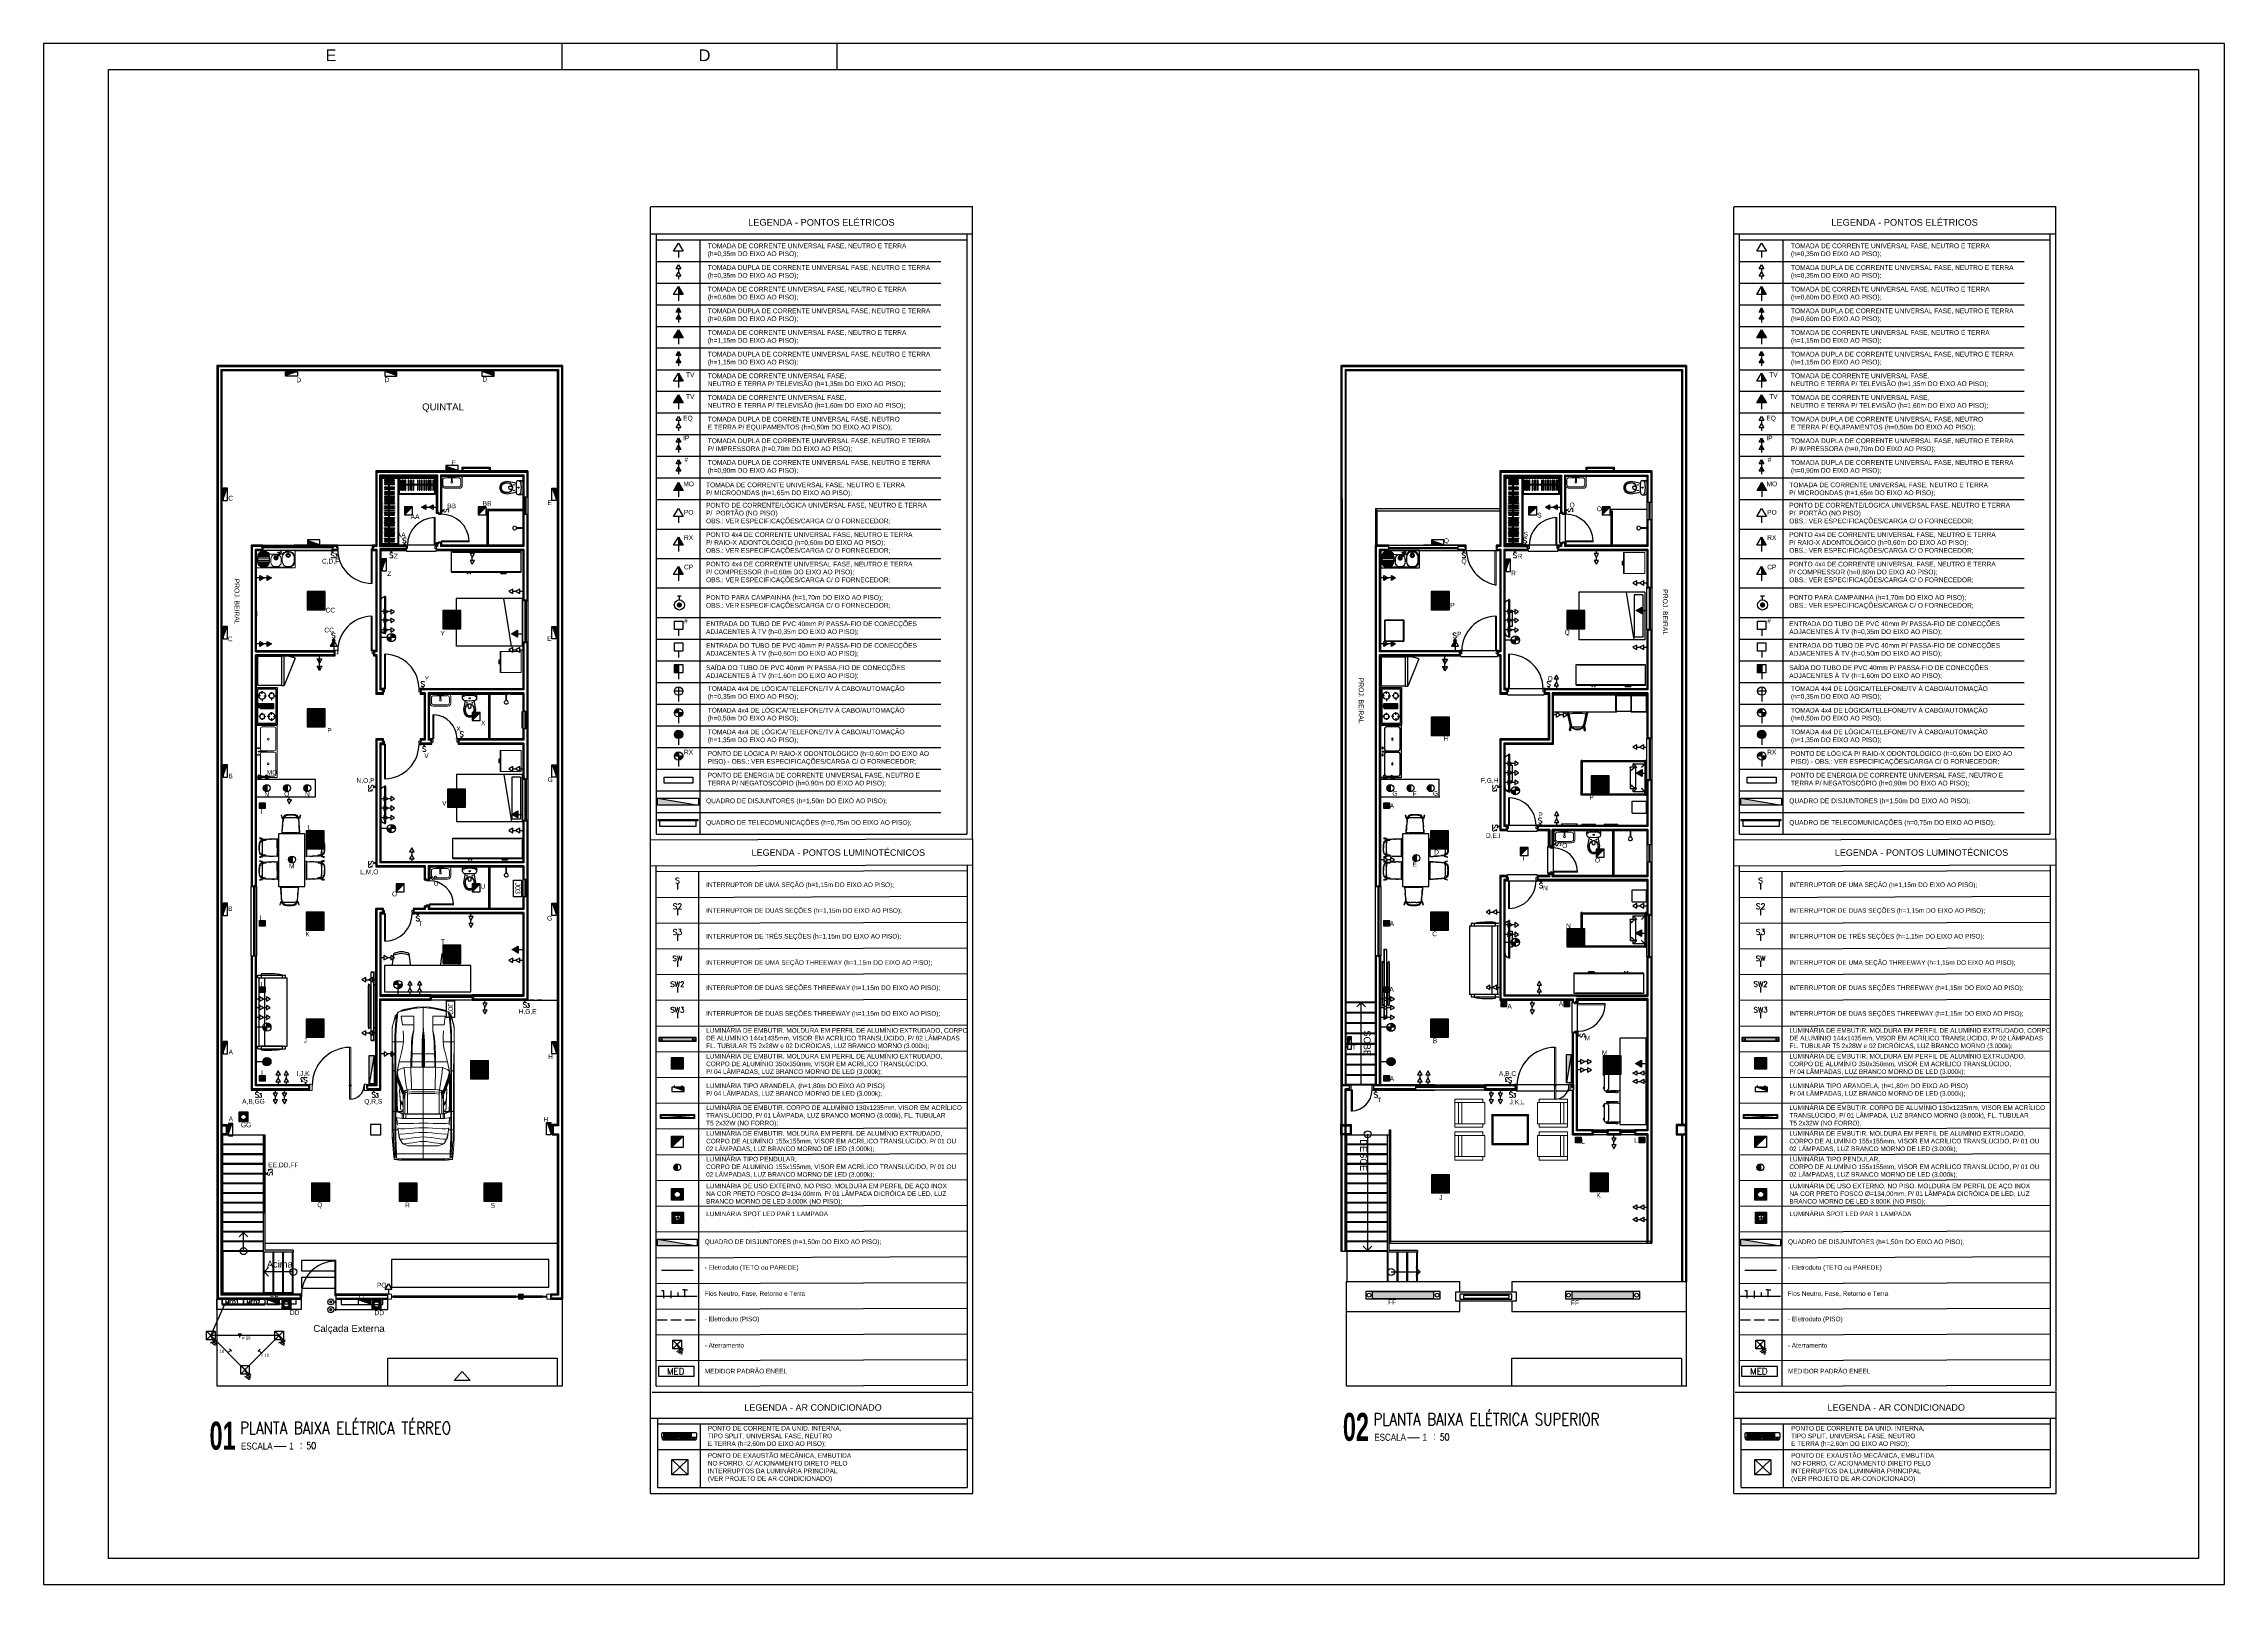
# Model space of a CAD drawing. Header units: millimetres. Extents: x 3082 to 3316, y 298 to 342.
# Drawn here: x 3253 to 3316, y 297.7 to 342.3 of the extents above; entities that cross this region are included whole.
import ezdxf
from ezdxf.enums import TextEntityAlignment as Align

# ---------------------------------------------------------------- set-up
doc = ezdxf.new("R2010")
doc.units = ezdxf.units.MM
doc.header["$MEASUREMENT"] = 0
for name, pattern in [('CONTINU', [0]), ('Dash', [6.35, 3.175, -3.175]), ('Demolished', [4.8, 3.2, -1.6]), ('HIDDEN', [0.375, 0.25, -0.125]), ('HIDDEN2', [0.1875, 0.125, -0.0625]), ('Oculta', [7.14375, 4.7625, -2.38125]), ('Traço', [20.833333, 10.416667, -10.416667])]:
    doc.linetypes.add(name, pattern=pattern)
doc.layers.get('0').update_dxf_attribs({"linetype": 'CONTINUOUS'})
for name, color, linetype in [('-HIDRO', 8, 'CONTINUOUS'), ('Ar condicionado', 3, 'CONTINUOUS'), ('CABO-ILUM', 3, 'CONTINUOUS'), ('E-txt-g', 3, 'CONTINUOUS'), ('E-TXT-Y', 2, 'CONTINUOUS'), ('eletroduto parede e teto', 2, 'CONTINU'), ('Especificações', 3, 'CONTINUOUS'), ('FIACAO', 1, 'CONTINUOUS'), ('LUMINO', 4, 'CONTINUOUS'), ('PAR-W', 7, 'CONTINUOUS'), ('PL09', 9, 'CONTINUOUS'), ('PL3', 3, 'CONTINUOUS'), ('Pontos Elétricos', 3, 'CONTINUOUS'), ('Pontos Elétricos e Luminotécnica', 3, 'CONTINUOUS'), ('Pontos Luminotécnicos', 3, 'CONTINUOUS'), ('PONTOS_ELETRICOS', 2, 'CONTINUOUS'), ('projeção', 6, 'CONTINUOUS'), ('TEXTO', 2, 'CONTINUOUS'), ('TXT_0', 7, 'CONTINUOUS')]:
    doc.layers.add(name, color=color, linetype=linetype)
for name, color, linetype, lineweight in [('E-Txt-W', 7, 'CONTINUOUS', 20), ('G-IMPT', 8, 'CONTINUOUS', 5), ('LEGENDA', 7, 'CONTINUOUS', 0)]:
    doc.layers.add(name, color=color, linetype=linetype, lineweight=lineweight)
doc.styles.add('ARIAL', font='arial.ttf', dxfattribs={"height": 2})
doc.styles.add('Arial_2', font='arial.ttf', dxfattribs={"height": 200})
doc.styles.add('F2', font='ARIALN.TTF')
doc.styles.add('INTERRUPTOR', font='romant__.ttf', dxfattribs={"height": 0.6})
doc.styles.add('PADRAO_TXT', font='romans.shx')
doc.styles.add('REG140', font='romans.shx', dxfattribs={"width": 0.8, "height": 0.35})
doc.styles.add('REG80', font='romans.shx', dxfattribs={"width": 0.8, "height": 0.2})
doc.styles.add('ROMANS', font='romans.shx', dxfattribs={"height": 0.1})
doc.styles.add('SANSSERIF2', font='sanssb__.ttf', dxfattribs={"width": 0.8})
doc.styles.add('Stylus BT', font='stylu.ttf', dxfattribs={"height": 200})

# ---------------------------------------------------------------- blocks, each defined once
blk = doc.blocks.new('Car07 - 02ZCAR07_dwg-1481578-PLANTA BAIXA - TÉRREO')
at = {"layer": 'G-IMPT'}
for p, q in [((-4439, 510), (-4432, 680)), ((-4432, 680), (-4420, 826)), ((-4420, 686), (-4426, 515)), ((-4407, 832), (-4420, 826)), ((-4420, 686), (-4407, 832)), ((-4229, 851), (-4407, 832)), ((-4369, 832), (-4407, 832)), ((-4382, 762), (-4394, 616)), ((-4382, 762), (-4365, 804)), ((-4382, 762), (-4255, 788)), ((-4382, 762), (-4255, 762)), ((-4229, 851), (-4369, 832)), ((-4317, 839), (-4369, 832)), ((-4369, 832), (-4356, 832)), ((-4365, 804), (-4356, 832)), ((-4365, 804), (-4242, 819)), ((-4356, 829), (-4356, 832)), ((-4255, 788), (-4242, 819)), ((-4255, 788), (-4001, 800)), ((-4255, 788), (-4255, 762)), ((-4255, 762), (-4001, 775)), ((-4255, 616), (-4255, 762)), ((-4229, 851), (-4242, 819)), ((-4242, 819), (-4001, 835)), ((-4001, 870), (-4229, 851)), ((-4001, 870), (-3778, 883)), ((-4001, 870), (-3683, 883)), ((-4001, 835), (-3842, 848)), ((-3785, 807), (-4001, 800)), ((-4001, 775), (-3785, 781)), ((-3830, 662), (-3966, 582)), ((-3857, 646), (-3949, 595)), ((-3857, 646), (-3949, 595)), ((-3949, 594), (-3865, 641)), ((-3872, 878), (-3778, 883)), ((-3718, 851), (-3842, 848)), ((-3830, 662), (-3688, 698)), ((-3828, 577), (-3830, 662)), ((-3785, 686), (-3827, 663)), ((-3785, 686), (-3827, 663)), ((-3826, 663), (-3785, 686)), ((-3556, 807), (-3785, 807)), ((-3556, 781), (-3785, 781)), ((-3556, 715), (-3785, 686)), ((-3556, 715), (-3785, 686)), ((-3785, 686), (-3690, 698)), ((-3683, 883), (-3778, 883)), ((-3778, 883), (-3683, 883)), ((-3556, 858), (-3718, 851)), ((-3683, 883), (-3651, 883)), ((-3683, 883), (-3651, 883)), ((-3680, 618), (-3677, 700)), ((-3556, 883), (-3651, 883)), ((-3556, 883), (-3651, 883)), ((-3467, 883), (-3556, 883)), ((-3467, 883), (-3556, 883)), ((-3556, 807), (-3556, 858)), ((-3375, 858), (-3556, 858)), ((-3556, 781), (-3556, 807)), ((-3283, 807), (-3556, 807)), ((-3556, 715), (-3556, 781)), ((-3556, 781), (-3283, 781)), ((-3556, 715), (-3496, 722)), ((-3556, 715), (-3496, 722)), ((-3527, 643), (-3528, 535)), ((-3519, 720), (-3527, 643)), ((-3353, 883), (-3467, 883)), ((-3467, 883), (-3353, 883)), ((-3426, 733), (-3360, 741)), ((-3373, 664), (-3380, 558)), ((-3375, 858), (-3191, 858)), ((-3373, 664), (-3360, 741)), ((-3360, 741), (-3204, 749)), ((-3239, 883), (-3353, 883)), ((-3239, 883), (-3353, 883)), ((-3348, 741), (-3283, 750)), ((-3348, 741), (-3283, 750)), ((-3344, 742), (-3283, 749)), ((-3283, 807), (-3029, 807)), ((-3283, 781), (-3029, 781)), ((-3203, 752), (-3283, 750)), ((-3283, 750), (-3203, 752)), ((-3283, 749), (-3203, 751)), ((-3035, 883), (-3239, 883)), ((-3229, 597), (-3224, 648)), ((-3212, 718), (-3224, 648)), ((-3201, 762), (-3212, 718)), ((-3191, 858), (-3032, 858)), ((-3093, 597), (-3080, 648)), ((-3048, 718), (-3080, 648)), ((-3048, 667), (-3080, 597)), ((-3048, 667), (-3080, 597)), ((-3048, 718), (-3023, 762)), ((-3048, 667), (-3023, 711)), ((-3048, 667), (-3023, 711)), ((-3045, 762), (-3023, 762)), ((-2686, 883), (-3035, 883)), ((-3035, 883), (-3032, 858)), ((-2686, 858), (-3032, 858)), ((-3032, 858), (-3029, 807)), ((-3029, 807), (-2686, 807)), ((-3029, 807), (-3029, 781)), ((-2686, 781), (-3029, 781)), ((-3029, 762), (-3029, 781)), ((-3029, 571), (-3029, 700)), ((-3029, 571), (-3029, 700)), ((-2686, 762), (-3023, 756)), ((-3023, 762), (-3023, 711)), ((-2686, 762), (-3023, 756)), ((-2762, 743), (-3023, 737)), ((-2762, 743), (-3023, 737)), ((-2991, 623), (-2953, 648)), ((-2991, 623), (-2953, 648)), ((-2718, 648), (-2953, 648)), ((-2426, 673), (-2807, 648)), ((-2805, 571), (-2718, 648)), ((-2718, 648), (-2794, 623)), ((-2794, 623), (-2718, 648)), ((-2686, 883), (-2774, 883)), ((-2762, 743), (-2210, 750)), ((-2210, 750), (-2762, 743)), ((-2413, 673), (-2737, 648)), ((-2413, 673), (-2737, 648)), ((-2686, 883), (-2210, 883)), ((-2210, 858), (-2686, 858)), ((-2686, 807), (-2210, 807)), ((-2210, 781), (-2686, 781)), ((-2210, 762), (-2686, 762)), ((-2210, 762), (-2686, 762)), ((-2464, 613), (-2146, 734)), ((-2432, 613), (-2121, 734)), ((-2432, 613), (-2121, 734)), ((-2424, 673), (-2426, 673)), ((-2426, 673), (-2413, 673)), ((-2413, 673), (-2343, 659)), ((-2343, 659), (-2413, 673)), ((-2407, 609), (-2096, 729)), ((-2070, 715), (-2381, 600)), ((-2381, 600), (-2070, 715)), ((-2350, 592), (-2032, 709)), ((-2210, 883), (-1797, 883)), ((-2210, 858), (-1832, 858)), ((-1867, 807), (-2210, 807)), ((-2210, 807), (-2210, 781)), ((-1867, 781), (-2210, 781)), ((-2210, 781), (-2210, 762)), ((-2077, 755), (-2210, 762)), ((-2077, 755), (-2210, 762)), ((-2210, 750), (-2116, 743)), ((-2116, 743), (-2210, 750)), ((-2176, 722), (-2178, 737)), ((-2136, 737), (-2178, 737)), ((-2176, 722), (-2178, 737)), ((-2146, 734), (-2000, 778)), ((-2121, 734), (-1975, 778)), ((-2121, 734), (-1975, 778)), ((-2096, 729), (-1952, 768)), ((-2070, 715), (-1924, 746)), ((-2070, 715), (-1924, 746)), ((-2032, 709), (-1867, 743)), ((-1978, 778), (-2000, 778)), ((-1867, 743), (-1924, 746)), ((-1867, 743), (-1924, 746)), ((-1867, 743), (-1924, 746)), ((-1832, 858), (-1867, 807)), ((-1594, 807), (-1867, 807)), ((-1594, 781), (-1867, 781)), ((-1824, 700), (-1867, 743)), ((-1867, 743), (-1824, 700)), ((-1824, 700), (-1867, 743)), ((-1594, 686), (-1867, 743)), ((-1832, 858), (-1797, 883)), ((-1832, 858), (-1451, 870)), ((-1824, 700), (-1756, 543)), ((-1824, 700), (-1756, 543)), ((-1797, 883), (-1308, 883)), ((-1594, 807), (-1359, 807)), ((-1594, 781), (-1359, 781)), ((-1594, 686), (-1594, 343)), ((-1594, 686), (-1594, 515)), ((-1594, 686), (-1359, 629)), ((-1451, 870), (-1219, 883)), ((-1188, 807), (-1359, 807)), ((-1188, 781), (-1359, 781)), ((-1219, 883), (-1308, 883)), ((-1308, 883), (-1219, 883)), ((-1219, 883), (-1124, 883)), ((-1219, 883), (-1124, 883)), ((-1010, 807), (-1188, 807)), ((-1010, 781), (-1188, 781)), ((-1010, 883), (-1124, 883)), ((-1010, 883), (-1124, 883)), ((-1010, 883), (-896, 883)), ((-896, 883), (-1010, 883)), ((-1010, 807), (-1010, 883)), ((-845, 807), (-1010, 807)), ((-1010, 807), (-1010, 781)), ((-1010, 559), (-1010, 781)), ((-845, 781), (-1010, 781)), ((-775, 883), (-896, 883)), ((-775, 883), (-896, 883)), ((-692, 800), (-845, 807)), ((-692, 775), (-845, 781)), ((-673, 883), (-775, 883)), ((-673, 883), (-775, 883)), ((-521, 788), (-692, 800)), ((-521, 762), (-692, 775)), ((-673, 883), (-635, 883)), ((-673, 883), (-635, 883)), ((-610, 883), (-635, 883)), ((-635, 883), (-610, 883)), ((-521, 864), (-635, 883)), ((-521, 870), (-610, 883)), ((-273, 794), (-521, 870)), ((-273, 781), (-521, 864)), ((-273, 762), (-521, 788)), ((-273, 737), (-521, 762)), ((-273, 800), (-397, 832)), ((-273, 794), (-316, 806)), ((-273, 800), (-217, 754)), ((-208, 744), (-273, 794)), ((-273, 794), (-179, 726)), ((-165, 719), (-273, 781)), ((-273, 781), (-241, 762)), ((-165, 719), (-273, 762)), ((-165, 719), (-273, 737)), ((-165, 719), (-159, 712)), ((-162, 714), (-159, 712)), ((-162, 714), (-159, 712)), ((-150, 699), (-159, 712)), ((-159, 712), (-134, 656)), ((-154, 702), (-150, 699)), ((-150, 699), (-154, 702)), ((-127, 645), (-150, 699)), ((-51, 261), (-134, 656)), ((-114, 623), (-129, 650)), ((-127, 645), (-129, 649)), ((-127, 645), (-32, 192)), ((-127, 645), (-102, 597)), ((-4439, -12), (-4439, 510)), ((-4426, 515), (-4426, -12)), ((-4401, 445), (-4394, 616)), ((-4401, 445), (-4401, -12)), ((-4255, 445), (-4255, 616)), ((-4255, 445), (-4255, -12)), ((-4020, 432), (-4001, 485)), ((-4020, 358), (-4020, 432)), ((-4020, 358), (-4020, 284)), ((-4020, 284), (-4020, 210)), ((-4020, 136), (-4020, 210)), ((-4020, 62), (-4020, 136)), ((-4020, 62), (-4020, -12)), ((-4001, 485), (-3966, 582)), ((-3961, 499), (-3966, 582)), ((-3961, 499), (-3948, 399)), ((-3951, 591), (-3949, 595)), ((-3951, 591), (-3949, 595)), ((-3949, 594), (-3951, 591)), ((-3948, 399), (-3930, 289)), ((-3930, 289), (-3912, 179)), ((-3898, 76), (-3912, 179)), ((-3893, -12), (-3898, 76)), ((-3818, 467), (-3828, 577)), ((-3818, 467), (-3801, 339)), ((-3801, 339), (-3783, 211)), ((-3783, 211), (-3770, 91)), ((-3770, 91), (-3764, -12)), ((-3680, 618), (-3675, 508)), ((-3675, 508), (-3662, 372)), ((-3662, 372), (-3647, 236)), ((-3636, 106), (-3647, 236)), ((-3632, -12), (-3636, 106)), ((-3528, 535), (-3520, 397)), ((-3520, 397), (-3510, 256)), ((-3510, 256), (-3503, 119)), ((-3503, 119), (-3500, -12)), ((-3380, 558), (-3376, 416)), ((-3376, 416), (-3371, 272)), ((-3371, 272), (-3367, 129)), ((-3367, 129), (-3366, -12)), ((-3232, 559), (-3233, 489)), ((-3233, 489), (-3233, 350)), ((-3233, 489), (-3102, 489)), ((-3233, 350), (-3233, -12)), ((-3229, 597), (-3232, 559)), ((-3099, 559), (-3232, 559)), ((-3093, 597), (-3229, 597)), ((-3099, 559), (-3102, 489)), ((-3102, 489), (-3102, 350)), ((-3102, 350), (-3102, -12)), ((-3093, 597), (-3099, 559)), ((-3097, 556), (-3097, 542)), ((-3097, 542), (-3097, 532)), ((-3097, 520), (-3097, 532)), ((-3097, 444), (-3097, 520)), ((-2642, 520), (-3097, 520)), ((-2524, 448), (-3097, 444)), ((-3097, 306), (-3097, 444)), ((-3097, 306), (-3097, -12)), ((-2643, 571), (-3093, 571)), ((-3080, 597), (-3086, 571)), ((-3086, 571), (-3080, 597)), ((-2998, 571), (-2991, 623)), ((-2991, 623), (-2991, 571)), ((-2991, 623), (-2991, 571)), ((-2794, 623), (-2867, 571)), ((-2794, 623), (-2867, 571)), ((-2859, 571), (-2794, 623)), ((-2773, 571), (-2750, 619)), ((-2773, 571), (-2750, 619)), ((-2557, 567), (-2643, 571)), ((-2567, 542), (-2643, 556)), ((-2643, 556), (-2643, 542)), ((-2535, 534), (-2643, 542)), ((-2643, 542), (-2642, 532)), ((-2516, 525), (-2642, 532)), ((-2490, 512), (-2642, 520)), ((-2553, 569), (-2571, 568)), ((-2535, 534), (-2567, 542)), ((-2464, 613), (-2557, 567)), ((-2508, 561), (-2557, 567)), ((-2516, 525), (-2535, 534)), ((-2432, 613), (-2527, 564)), ((-2432, 613), (-2527, 564)), ((-2502, 561), (-2527, 564)), ((-2527, 564), (-2502, 561)), ((-2470, 450), (-2524, 448)), ((-2511, 326), (-2524, 448)), ((-2483, 556), (-2516, 525)), ((-2490, 512), (-2516, 525)), ((-2511, 326), (-2511, -12)), ((-2483, 556), (-2508, 561)), ((-2407, 609), (-2502, 561)), ((-2477, 556), (-2502, 561)), ((-2502, 561), (-2477, 556)), ((-2490, 512), (-2430, 516)), ((-2490, 512), (-2470, 450)), ((-2458, 546), (-2483, 556)), ((-2381, 600), (-2477, 556)), ((-2381, 600), (-2477, 556)), ((-2451, 546), (-2477, 556)), ((-2451, 546), (-2477, 556)), ((-2412, 454), (-2470, 450)), ((-2458, 326), (-2470, 450)), ((-2430, 516), (-2458, 546)), ((-2458, 326), (-2458, -12)), ((-2350, 592), (-2451, 546)), ((-2424, 516), (-2451, 546)), ((-2424, 516), (-2451, 546)), ((-2430, 516), (-2412, 454)), ((-2406, 454), (-2424, 516)), ((-2406, 454), (-2424, 516)), ((-2395, 328), (-2412, 454)), ((-2289, 478), (-2406, 454)), ((-2388, 328), (-2406, 454)), ((-2395, 328), (-2395, -12)), ((-2388, 328), (-2395, 327)), ((-2280, 330), (-2388, 328)), ((-2388, -12), (-2388, 328)), ((-2289, 478), (-1903, 533)), ((-2280, 330), (-1877, 343)), ((-1903, 533), (-1756, 543)), ((-1877, 343), (-1746, 343)), ((-1746, 343), (-1756, 543)), ((-1746, 343), (-1756, 543)), ((-1746, 343), (-1746, 318)), ((-1594, 343), (-1746, 343)), ((-1746, 19), (-1746, 318)), ((-1594, 318), (-1746, 318)), ((-1746, 19), (-1746, 0)), ((-1594, 19), (-1746, 19)), ((-1746, -12), (-1746, 0)), ((-1594, 343), (-1594, 515)), ((-1594, 343), (-1359, 337)), ((-1594, 343), (-1594, 318)), ((-1594, 19), (-1594, 318)), ((-1359, 311), (-1594, 318)), ((-1359, 19), (-1594, 19)), ((-1594, -6), (-1594, 19)), ((-1188, 584), (-1359, 629)), ((-1188, 330), (-1359, 337)), ((-1188, 305), (-1359, 311)), ((-1359, 19), (-1359, 311)), ((-1188, 19), (-1359, 19)), ((-1010, 559), (-1188, 584)), ((-1010, 324), (-1188, 330)), ((-1010, 299), (-1188, 305)), ((-1010, 19), (-1188, 19)), ((-845, 559), (-1010, 559)), ((-845, 305), (-1010, 324)), ((-845, 286), (-1010, 299)), ((-845, 13), (-1010, 19)), ((-845, 559), (-692, 572)), ((-845, 305), (-692, 267)), ((-845, 305), (-845, 286)), ((-692, 261), (-845, 286)), ((-692, -6), (-845, 13)), ((-692, 261), (-692, 267)), ((-692, 261), (-521, 261)), ((-273, 623), (-521, 587)), ((-521, 587), (-521, 261)), ((-273, 261), (-521, 261)), ((-273, 261), (-273, 623)), ((-117, 597), (-102, 597)), ((-102, 597), (-114, 623)), ((-102, 597), (-7, 176)), ((-102, 597), (-89, 569)), ((-102, 597), (-82, 510)), ((-89, 569), (-83, 550)), ((-89, 569), (-23, 249)), ((-22, 244), (-83, 550)), ((-51, 261), (-19, -12)), ((-32, 192), (-7, 176)), ((-7, 176), (0, -12)), ((-7, 176), (-5, 140)), ((-4426, -12), (-4439, -12)), ((-4426, -13), (-4439, -13)), ((-4439, -13), (-4439, -535)), ((-4439, -535), (-4432, -705)), ((-4426, -12), (-4401, -12)), ((-4401, -13), (-4426, -13)), ((-4426, -540), (-4426, -13)), ((-4420, -711), (-4426, -540)), ((-4401, -12), (-4255, -12)), ((-4401, -13), (-4255, -13)), ((-4401, -470), (-4401, -13)), ((-4401, -470), (-4394, -641)), ((-4020, -12), (-4255, -12)), ((-4020, -13), (-4255, -13)), ((-4255, -470), (-4255, -13)), ((-4255, -470), (-4255, -641)), ((-4020, -12), (-3893, -12)), ((-4020, -13), (-4020, -87)), ((-4020, -13), (-3893, -13)), ((-4020, -87), (-4020, -161)), ((-4020, -161), (-4020, -235)), ((-4020, -309), (-4020, -235)), ((-4020, -309), (-4020, -383)), ((-4020, -383), (-4020, -457)), ((-4020, -457), (-3966, -608)), ((-3961, -524), (-3966, -608)), ((-3830, -687), (-3966, -608)), ((-3948, -424), (-3961, -524)), ((-3951, -616), (-3949, -620)), ((-3951, -616), (-3949, -620)), ((-3857, -671), (-3949, -620)), ((-3857, -671), (-3949, -620)), ((-3948, -424), (-3930, -314)), ((-3930, -314), (-3912, -204)), ((-3898, -101), (-3912, -204)), ((-3893, -13), (-3898, -101)), ((-3893, -12), (-3764, -12)), ((-3893, -13), (-3764, -13)), ((-3828, -602), (-3830, -687)), ((-3818, -492), (-3828, -602)), ((-3818, -492), (-3801, -365)), ((-3801, -365), (-3783, -236)), ((-3783, -236), (-3770, -116)), ((-3770, -116), (-3764, -13)), ((-3764, -12), (-3632, -12)), ((-3764, -13), (-3632, -13)), ((-3680, -643), (-3675, -533)), ((-3675, -533), (-3662, -398)), ((-3662, -398), (-3647, -261)), ((-3636, -131), (-3647, -261)), ((-3632, -13), (-3636, -131)), ((-3500, -12), (-3632, -12)), ((-3500, -13), (-3632, -13)), ((-3528, -560), (-3520, -422)), ((-3527, -668), (-3528, -560)), ((-3520, -422), (-3510, -281)), ((-3510, -281), (-3503, -144)), ((-3503, -144), (-3500, -13)), ((-3500, -12), (-3366, -12)), ((-3500, -13), (-3366, -13)), ((-3380, -583), (-3376, -441)), ((-3373, -689), (-3380, -583)), ((-3376, -441), (-3371, -297)), ((-3371, -297), (-3367, -154)), ((-3367, -154), (-3366, -13)), ((-3366, -12), (-3233, -12)), ((-3366, -13), (-3233, -13)), ((-3233, -12), (-3102, -12)), ((-3233, -13), (-3102, -13)), ((-3233, -375), (-3233, -13)), ((-3233, -514), (-3233, -375)), ((-3232, -584), (-3233, -514)), ((-3233, -514), (-3102, -514)), ((-3229, -622), (-3232, -584)), ((-3099, -584), (-3232, -584)), ((-3229, -622), (-3224, -673)), ((-3229, -622), (-3093, -622)), ((-3096, -12), (-3102, -12)), ((-3096, -13), (-3102, -13)), ((-3102, -375), (-3102, -13)), ((-3102, -514), (-3102, -375)), ((-3099, -584), (-3102, -514)), ((-3093, -622), (-3099, -584)), ((-3097, -12), (-2511, -12)), ((-3097, -331), (-3097, -13)), ((-3097, -13), (-2511, -13)), ((-3097, -331), (-3097, -470)), ((-3097, -470), (-3097, -545)), ((-2524, -473), (-3097, -470)), ((-3097, -545), (-3097, -558)), ((-2642, -545), (-3097, -545)), ((-3097, -567), (-3097, -558)), ((-3097, -581), (-3097, -567)), ((-3093, -596), (-2643, -596)), ((-3093, -622), (-3080, -673)), ((-3086, -596), (-3080, -622)), ((-3086, -596), (-3080, -622)), ((-3048, -692), (-3080, -622)), ((-3048, -692), (-3080, -622)), ((-3029, -725), (-3029, -596)), ((-3029, -596), (-3029, -725)), ((-2998, -596), (-2991, -648)), ((-2991, -648), (-2991, -596)), ((-2991, -648), (-2991, -596)), ((-2794, -648), (-2867, -596)), ((-2794, -648), (-2867, -596)), ((-2794, -648), (-2859, -596)), ((-2718, -673), (-2805, -596)), ((-2773, -596), (-2750, -645)), ((-2773, -596), (-2750, -645)), ((-2643, -567), (-2642, -558)), ((-2535, -559), (-2643, -567)), ((-2567, -567), (-2643, -581)), ((-2643, -581), (-2643, -567)), ((-2557, -593), (-2643, -596)), ((-2490, -537), (-2642, -545)), ((-2516, -550), (-2642, -558)), ((-2553, -594), (-2571, -593)), ((-2535, -559), (-2567, -567)), ((-2508, -586), (-2557, -593)), ((-2464, -638), (-2557, -593)), ((-2516, -550), (-2535, -559)), ((-2502, -586), (-2527, -589)), ((-2527, -589), (-2502, -586)), ((-2432, -638), (-2527, -589)), ((-2432, -638), (-2527, -589)), ((-2524, -473), (-2511, -351)), ((-2470, -475), (-2524, -473)), ((-2490, -537), (-2516, -550)), ((-2516, -550), (-2483, -581)), ((-2511, -12), (-2458, -12)), ((-2511, -13), (-2458, -13)), ((-2511, -351), (-2511, -13)), ((-2483, -581), (-2508, -586)), ((-2477, -581), (-2502, -586)), ((-2502, -586), (-2477, -581)), ((-2407, -634), (-2502, -586)), ((-2490, -537), (-2470, -475)), ((-2430, -541), (-2490, -537)), ((-2458, -571), (-2483, -581)), ((-2451, -571), (-2477, -581)), ((-2451, -571), (-2477, -581)), ((-2381, -625), (-2477, -581)), ((-2381, -625), (-2477, -581)), ((-2458, -351), (-2470, -475)), ((-2412, -479), (-2470, -475)), ((-2395, -12), (-2458, -12)), ((-2395, -13), (-2458, -13)), ((-2458, -351), (-2458, -13)), ((-2430, -541), (-2458, -571)), ((-2424, -541), (-2451, -571)), ((-2424, -541), (-2451, -571)), ((-2350, -617), (-2451, -571)), ((-2430, -541), (-2412, -479)), ((-2406, -479), (-2424, -541)), ((-2406, -479), (-2424, -541)), ((-2412, -479), (-2395, -353)), ((-2388, -353), (-2406, -479)), ((-2289, -503), (-2406, -479)), ((-2388, -12), (-2395, -12)), ((-2395, -353), (-2395, -13)), ((-2388, -13), (-2395, -13)), ((-2388, -353), (-2395, -352)), ((-2280, -12), (-2388, -12)), ((-2280, -13), (-2388, -13)), ((-2388, -13), (-2388, -353)), ((-2280, -356), (-2388, -353)), ((-2381, -625), (-2070, -740)), ((-2381, -625), (-2070, -740)), ((-2350, -617), (-2032, -734)), ((-2289, -503), (-1903, -558)), ((-1877, -12), (-2280, -12)), ((-1877, -13), (-2280, -13)), ((-2280, -356), (-1877, -368)), ((-1903, -558), (-1756, -568)), ((-1877, -12), (-1746, -12)), ((-1877, -13), (-1746, -13)), ((-1877, -368), (-1746, -368)), ((-1824, -725), (-1756, -568)), ((-1824, -725), (-1756, -568)), ((-1746, -368), (-1756, -568)), ((-1746, -368), (-1756, -568)), ((-1746, -6), (-1746, -12)), ((-1594, -6), (-1746, -6)), ((-1594, -6), (-1746, -6)), ((-1746, -25), (-1746, -13)), ((-1746, -19), (-1746, -13)), ((-1594, -19), (-1746, -19)), ((-1746, -25), (-1746, -44)), ((-1746, -44), (-1746, -343)), ((-1594, -44), (-1746, -44)), ((-1746, -368), (-1746, -343)), ((-1594, -343), (-1746, -343)), ((-1594, -368), (-1746, -368)), ((-1594, -6), (-1359, -6)), ((-1359, -6), (-1594, -6)), ((-1594, -19), (-1594, -6)), ((-1594, -19), (-1359, -19)), ((-1594, -19), (-1594, -44)), ((-1359, -44), (-1594, -44)), ((-1594, -44), (-1594, -343)), ((-1359, -337), (-1594, -343)), ((-1594, -368), (-1594, -343)), ((-1594, -368), (-1359, -362)), ((-1594, -711), (-1594, -368)), ((-1594, -540), (-1594, -368)), ((-1594, -711), (-1594, -540)), ((-1359, -6), (-1188, -6)), ((-1188, -6), (-1359, -6)), ((-1359, -19), (-1188, -19)), ((-1188, -44), (-1359, -44)), ((-1359, -44), (-1359, -337)), ((-1188, -330), (-1359, -337)), ((-1188, -356), (-1359, -362)), ((-1188, -610), (-1359, -654)), ((-1188, -6), (-1010, -6)), ((-1010, -6), (-1188, -6)), ((-1188, -19), (-1010, -19)), ((-1010, -44), (-1188, -44)), ((-1010, -324), (-1188, -330)), ((-1010, -349), (-1188, -356)), ((-1010, -584), (-1188, -610)), ((-1010, -6), (-845, -6)), ((-845, -6), (-1010, -6)), ((-1010, -19), (-845, -19)), ((-845, -38), (-1010, -44)), ((-845, -311), (-1010, -324)), ((-845, -330), (-1010, -349)), ((-845, -584), (-1010, -584)), ((-1010, -584), (-1010, -806)), ((-845, -6), (-692, -13)), ((-692, -12), (-845, -6)), ((-845, -19), (-692, -13)), ((-692, -19), (-845, -38)), ((-692, -286), (-845, -311)), ((-845, -330), (-692, -292)), ((-845, -330), (-845, -311)), ((-845, -584), (-692, -597)), ((-692, -6), (-521, -12)), ((-692, -12), (-521, -12)), ((-692, -13), (-521, -13)), ((-692, -19), (-521, -13)), ((-692, -292), (-692, -286)), ((-692, -286), (-521, -286)), ((-273, -12), (-521, -12)), ((-273, -13), (-521, -13)), ((-273, -286), (-521, -286)), ((-521, -612), (-521, -286)), ((-273, -648), (-521, -612)), ((-113, -12), (-273, -12)), ((-113, -13), (-273, -13)), ((-273, -286), (-273, -648)), ((-51, -286), (-134, -681)), ((-127, -670), (-32, -218)), ((-127, -670), (-102, -622)), ((-117, -622), (-102, -622)), ((-102, -622), (-114, -648)), ((-113, -12), (-19, -12)), ((-113, -13), (-19, -13)), ((-102, -622), (-7, -201)), ((-102, -622), (-82, -535)), ((-102, -622), (-89, -594)), ((-23, -274), (-89, -594)), ((-89, -594), (-83, -575)), ((-22, -269), (-83, -575)), ((-51, -286), (-19, -13)), ((-32, -218), (-7, -201)), ((0, -12), (-19, -12)), ((-19, -12), (-19, -12)), ((0, -13), (-19, -13)), ((-19, -13), (-19, -13)), ((-7, -201), (0, -13)), ((-7, -201), (-5, -165)), ((-4432, -705), (-4420, -851)), ((-4420, -711), (-4407, -857)), ((-4407, -857), (-4420, -851)), ((-4229, -876), (-4407, -857)), ((-4407, -857), (-4369, -857)), ((-4382, -787), (-4394, -641)), ((-4382, -787), (-4365, -829)), ((-4382, -787), (-4255, -813)), ((-4382, -787), (-4255, -787)), ((-4229, -876), (-4369, -857)), ((-4317, -864), (-4369, -857)), ((-4369, -857), (-4356, -857)), ((-4365, -829), (-4356, -857)), ((-4365, -829), (-4242, -845)), ((-4356, -857), (-4356, -854)), ((-4255, -641), (-4255, -787)), ((-4255, -813), (-4255, -787)), ((-4255, -787), (-4001, -800)), ((-4242, -845), (-4255, -813)), ((-4255, -813), (-4001, -825)), ((-4229, -876), (-4242, -845)), ((-4242, -845), (-4001, -860)), ((-4001, -895), (-4229, -876)), ((-4001, -800), (-3785, -806)), ((-3785, -832), (-4001, -825)), ((-4001, -860), (-3842, -873)), ((-4001, -895), (-3778, -908)), ((-4001, -895), (-3683, -908)), ((-3872, -903), (-3778, -908)), ((-3718, -876), (-3842, -873)), ((-3830, -687), (-3688, -723)), ((-3785, -711), (-3827, -688)), ((-3785, -711), (-3827, -688)), ((-3556, -740), (-3785, -711)), ((-3556, -740), (-3785, -711)), ((-3556, -806), (-3785, -806)), ((-3556, -832), (-3785, -832)), ((-3683, -908), (-3778, -908)), ((-3778, -908), (-3683, -908)), ((-3556, -883), (-3718, -876)), ((-3683, -908), (-3651, -908)), ((-3683, -908), (-3651, -908)), ((-3680, -643), (-3677, -725)), ((-3556, -908), (-3651, -908)), ((-3556, -908), (-3651, -908)), ((-3556, -740), (-3496, -748)), ((-3496, -748), (-3556, -740)), ((-3556, -740), (-3556, -806)), ((-3556, -806), (-3283, -806)), ((-3556, -806), (-3556, -832)), ((-3283, -832), (-3556, -832)), ((-3556, -832), (-3556, -883)), ((-3556, -883), (-3375, -883)), ((-3467, -908), (-3556, -908)), ((-3556, -908), (-3467, -908)), ((-3527, -668), (-3519, -745)), ((-3353, -908), (-3467, -908)), ((-3467, -908), (-3353, -908)), ((-3426, -758), (-3360, -766)), ((-3375, -883), (-3191, -883)), ((-3373, -689), (-3360, -766)), ((-3360, -766), (-3204, -775)), ((-3239, -908), (-3353, -908)), ((-3239, -908), (-3353, -908)), ((-3348, -766), (-3283, -775)), ((-3283, -775), (-3348, -766)), ((-3203, -777), (-3283, -775)), ((-3283, -775), (-3203, -777)), ((-3283, -806), (-3029, -806)), ((-3283, -832), (-3029, -832)), ((-3035, -908), (-3239, -908)), ((-3212, -743), (-3224, -673)), ((-3212, -743), (-3201, -787)), ((-3191, -883), (-3032, -883)), ((-3048, -743), (-3080, -673)), ((-3048, -692), (-3023, -737)), ((-3048, -692), (-3023, -737)), ((-3048, -743), (-3023, -787)), ((-3045, -787), (-3023, -787)), ((-3035, -908), (-3032, -883)), ((-2686, -908), (-3035, -908)), ((-3032, -883), (-3029, -832)), ((-2686, -883), (-3032, -883)), ((-3029, -787), (-3029, -806)), ((-3029, -832), (-3029, -806)), ((-2686, -806), (-3029, -806)), ((-3029, -832), (-2686, -832)), ((-3023, -787), (-3023, -737)), ((-2762, -768), (-3023, -762)), ((-2762, -768), (-3023, -762)), ((-2686, -787), (-3023, -781)), ((-2686, -787), (-3023, -781)), ((-2991, -648), (-2953, -673)), ((-2991, -648), (-2953, -673)), ((-2718, -673), (-2953, -673)), ((-2807, -673), (-2426, -698)), ((-2718, -673), (-2794, -648)), ((-2794, -648), (-2718, -673)), ((-2686, -908), (-2774, -908)), ((-2762, -768), (-2210, -775)), ((-2210, -775), (-2762, -768)), ((-2413, -698), (-2737, -673)), ((-2737, -673), (-2413, -698)), ((-2210, -787), (-2686, -787)), ((-2210, -787), (-2686, -787)), ((-2210, -806), (-2686, -806)), ((-2686, -832), (-2210, -832)), ((-2210, -883), (-2686, -883)), ((-2686, -908), (-2210, -908)), ((-2464, -638), (-2146, -759)), ((-2432, -638), (-2121, -759)), ((-2432, -638), (-2121, -759)), ((-2424, -698), (-2426, -698)), ((-2426, -698), (-2413, -698)), ((-2413, -698), (-2343, -684)), ((-2343, -684), (-2413, -698)), ((-2407, -634), (-2096, -754)), ((-2210, -775), (-2116, -768)), ((-2116, -768), (-2210, -775)), ((-2077, -780), (-2210, -787)), ((-2077, -780), (-2210, -787)), ((-2210, -806), (-2210, -787)), ((-1867, -806), (-2210, -806)), ((-2210, -832), (-2210, -806)), ((-1867, -832), (-2210, -832)), ((-2210, -883), (-1832, -883)), ((-2210, -908), (-1797, -908)), ((-2176, -748), (-2178, -762)), ((-2176, -748), (-2178, -762)), ((-2136, -762), (-2178, -762)), ((-2146, -759), (-2000, -803)), ((-2121, -759), (-1975, -803)), ((-2121, -759), (-1975, -803)), ((-2096, -754), (-1952, -793)), ((-2070, -740), (-1924, -771)), ((-2070, -740), (-1924, -771)), ((-2032, -734), (-1867, -768)), ((-1978, -803), (-2000, -803)), ((-1867, -768), (-1924, -771)), ((-1867, -768), (-1924, -772)), ((-1867, -768), (-1924, -772)), ((-1594, -711), (-1867, -768)), ((-1867, -768), (-1824, -725)), ((-1867, -768), (-1824, -725)), ((-1824, -725), (-1867, -768)), ((-1594, -806), (-1867, -806)), ((-1832, -883), (-1867, -832)), ((-1594, -832), (-1867, -832)), ((-1832, -883), (-1797, -908)), ((-1832, -883), (-1451, -895)), ((-1797, -908), (-1308, -908)), ((-1594, -711), (-1359, -654)), ((-1594, -806), (-1359, -806)), ((-1594, -832), (-1359, -832)), ((-1451, -895), (-1219, -908)), ((-1188, -806), (-1359, -806)), ((-1188, -832), (-1359, -832)), ((-1219, -908), (-1308, -908)), ((-1308, -908), (-1219, -908)), ((-1219, -908), (-1124, -908)), ((-1219, -908), (-1124, -908)), ((-1010, -806), (-1188, -806)), ((-1010, -832), (-1188, -832)), ((-1010, -908), (-1124, -908)), ((-1010, -908), (-1124, -908)), ((-845, -806), (-1010, -806)), ((-1010, -832), (-1010, -806)), ((-845, -832), (-1010, -832)), ((-1010, -832), (-1010, -908)), ((-1010, -908), (-896, -908)), ((-896, -908), (-1010, -908)), ((-775, -908), (-896, -908)), ((-775, -908), (-896, -908)), ((-692, -800), (-845, -806)), ((-692, -825), (-845, -832)), ((-673, -908), (-775, -908)), ((-673, -908), (-775, -908)), ((-521, -787), (-692, -800)), ((-521, -813), (-692, -825)), ((-673, -908), (-635, -908)), ((-673, -908), (-635, -908)), ((-521, -889), (-635, -908)), ((-610, -908), (-635, -908)), ((-635, -908), (-610, -908)), ((-521, -895), (-610, -908)), ((-273, -762), (-521, -787)), ((-273, -787), (-521, -813)), ((-273, -806), (-521, -889)), ((-273, -819), (-521, -895)), ((-273, -825), (-397, -857)), ((-273, -819), (-316, -831)), ((-165, -744), (-273, -806)), ((-165, -744), (-273, -762)), ((-165, -744), (-273, -787)), ((-273, -819), (-179, -752)), ((-208, -769), (-273, -819)), ((-273, -825), (-217, -779)), ((-241, -787), (-273, -806)), ((-165, -744), (-159, -737)), ((-162, -739), (-159, -737)), ((-159, -737), (-162, -739)), ((-159, -737), (-134, -681)), ((-150, -724), (-159, -737)), ((-154, -727), (-150, -724)), ((-150, -724), (-154, -727)), ((-127, -670), (-150, -724)), ((-114, -648), (-129, -675)), ((-127, -670), (-129, -674))]:
    blk.add_line(p, q, dxfattribs=at)
blk = doc.blocks.new('terreo')
at = {"layer": '-HIDRO', "lineweight": 25}
for p, q in [((-5.711, 15.86), (-5.711, -11.14)), ((4.285, 15.86), (-5.711, 15.86)), ((4.285, -11.14), (4.285, 15.86)), ((-5.561, -10.99), (-5.561, 15.71)), ((-5.561, 15.71), (4.135, 15.71)), ((4.135, 15.71), (4.135, -6.09)), ((3.285, 12.81), (-1.115, 12.81)), ((-1.115, 12.81), (-1.115, 10.66)), ((-0.965, 12.66), (0.635, 12.66)), ((-0.965, 10.66), (-0.965, 12.66)), ((0.635, 12.66), (0.635, 11.59)), ((0.785, 12.66), (3.135, 12.66)), ((0.785, 11.59), (0.785, 12.66)), ((3.135, 12.66), (3.135, 11.398)), ((3.285, 12.06), (3.285, 12.81)), ((0.635, 11.59), (0.785, 11.59)), ((2.095, 11.7), (2.095, 10.66)), ((3.135, 11.7), (2.095, 11.7)), ((2.135, 11.66), (2.135, 10.66)), ((3.135, 11.66), (2.135, 11.66)), ((3.285, 9.063), (3.285, 11.56)), ((0.785, 10.73), (0.635, 10.73)), ((0.635, 10.73), (0.635, 10.66)), ((0.785, 10.66), (0.785, 10.73)), ((3.135, 11.348), (3.135, 10.66)), ((-4.378, 10.66), (-4.715, 10.66)), ((-4.715, 10.66), (-4.715, 0.793)), ((-4.565, 10.51), (-4.378, 10.51)), ((-4.565, 8.76), (-4.565, 10.51)), ((-4.378, 10.51), (-4.378, 10.66)), ((-2.216, 10.66), (-3.478, 10.66)), ((-3.478, 10.51), (-2.216, 10.51)), ((-2.378, 10.66), (-2.378, 10.51)), ((-2.216, 10.51), (-2.216, 10.66)), ((-1.115, 10.66), (-1.215, 10.66)), ((-1.215, 10.66), (-1.215, 10.51)), ((-1.215, 10.51), (-1.115, 10.51)), ((-1.115, 10.51), (-1.115, 7.61)), ((-0.27, 10.66), (-0.965, 10.66)), ((-0.965, 6.51), (-0.965, 10.51)), ((-0.965, 10.51), (-0.23, 10.51)), ((-0.23, 10.51), (-0.23, 10.66)), ((0.635, 10.66), (0.63, 10.66)), ((0.63, 10.66), (0.63, 10.51)), ((0.63, 10.51), (3.135, 10.51)), ((3.135, 10.66), (0.785, 10.66)), ((3.135, 10.51), (3.135, 9.063)), ((3.135, 9.063), (3.285, 9.063)), ((-4.565, 7.61), (-4.565, 8.61)), ((-2.286, 7.61), (-4.565, 7.61)), ((-2.286, 7.46), (-2.286, 7.61)), ((-1.115, 7.61), (-1.185, 7.61)), ((-1.185, 7.61), (-1.185, 7.46)), ((3.285, 7.863), (3.135, 7.863)), ((3.135, 7.863), (3.135, 6.51)), ((3.285, 3.901), (3.285, 7.863)), ((-4.565, 7.46), (-2.286, 7.46)), ((-4.565, 7.439), (-4.565, 7.46)), ((-1.185, 7.46), (-1.115, 7.46)), ((-1.115, 7.46), (-1.115, 6.36)), ((-4.565, 0.793), (-4.565, 6.589)), ((-0.895, 6.51), (-0.965, 6.51)), ((-0.965, 6.36), (-0.895, 6.36)), ((-0.895, 6.36), (-0.895, 6.51)), ((3.135, 6.51), (0.165, 6.51)), ((0.165, 6.51), (0.165, 6.36)), ((0.165, 6.36), (0.285, 6.36)), ((0.285, 6.36), (0.285, 5.06)), ((0.435, 6.36), (2.71, 6.36)), ((0.435, 5.06), (0.435, 6.36)), ((2.145, 6.36), (2.145, 5.06)), ((2.185, 6.36), (2.185, 5.06)), ((2.76, 6.36), (3.135, 6.36)), ((3.135, 6.36), (3.135, 5.863)), ((-0.895, 5.06), (-1.115, 5.06)), ((-1.115, 5.06), (-1.115, 1.36)), ((-0.895, 4.91), (-0.895, 5.06)), ((0.285, 5.06), (0.165, 5.06)), ((0.165, 5.06), (0.165, 4.91)), ((0.505, 5.06), (0.435, 5.06)), ((0.505, 4.91), (0.505, 5.06)), ((3.135, 5.06), (1.265, 5.06)), ((1.265, 5.06), (1.265, 4.91)), ((3.135, 5.363), (3.135, 5.06)), ((-0.965, 4.91), (-0.895, 4.91)), ((-0.965, 1.51), (-0.965, 4.91)), ((0.165, 4.91), (0.505, 4.91)), ((1.265, 4.91), (3.135, 4.91)), ((3.135, 4.91), (3.135, 3.901)), ((3.135, 3.901), (3.285, 3.901)), ((3.285, 2.701), (3.135, 2.701)), ((3.135, 2.701), (3.135, 1.51)), ((3.285, -2.49), (3.285, 2.701)), ((-1.115, 1.36), (0.285, 1.36)), ((3.135, 1.51), (-0.965, 1.51)), ((0.285, 1.36), (0.285, 0.99)), ((0.435, 1.36), (3.135, 1.36)), ((0.435, 0.99), (0.435, 1.36)), ((2.145, 1.36), (2.145, 0.16)), ((2.185, 1.36), (2.185, 0.16)), ((3.135, 1.36), (3.135, 1.01)), ((-4.715, 0.793), (-4.565, 0.793)), ((0.285, 0.99), (0.435, 0.99)), ((-1.115, 0.16), (-1.115, -4.94)), ((-0.895, 0.16), (-1.115, 0.16)), ((-0.965, -2.34), (-0.965, 0.01)), ((-0.965, 0.01), (-0.895, 0.01)), ((-0.895, 0.01), (-0.895, 0.16)), ((0.285, 0.16), (-0.035, 0.16)), ((-0.035, 0.16), (-0.035, 0.01)), ((-0.035, 0.01), (3.135, 0.01)), ((0.435, 0.23), (0.285, 0.23)), ((0.285, 0.23), (0.285, 0.16)), ((0.435, 0.16), (0.435, 0.23)), ((3.135, 0.16), (0.435, 0.16)), ((3.135, 0.51), (3.135, 0.16)), ((3.135, 0.01), (3.135, -2.34)), ((-4.715, -1.207), (-4.715, -5.09)), ((-4.565, -4.94), (-4.565, -1.207)), ((0.485, -2.34), (-0.965, -2.34)), ((-0.965, -5.09), (-0.965, -2.49)), ((-0.965, -2.49), (0.485, -2.49)), ((0.485, -2.49), (0.485, -2.34)), ((3.135, -2.34), (1.685, -2.34)), ((1.685, -2.34), (1.685, -2.49)), ((1.685, -2.49), (3.285, -2.49)), ((-3.025, -4.94), (-4.565, -4.94)), ((-3.025, -5.09), (-3.025, -4.94)), ((-1.455, -4.94), (-1.455, -5.09)), ((-1.115, -4.94), (-1.385, -4.94)), ((-4.715, -5.09), (-4.712, -5.09)), ((-4.565, -5.09), (-3.025, -5.09)), ((-1.385, -5.09), (-0.965, -5.09)), ((-5.561, -6.09), (-5.411, -6.09)), ((-5.411, -6.09), (-5.411, -6.39)), ((-0.965, -6.09), (-1.265, -6.09)), ((-1.265, -6.09), (-1.265, -6.39)), ((-0.965, -6.39), (-0.965, -6.09)), ((4.135, -6.09), (3.985, -6.09)), ((3.985, -6.09), (3.985, -6.39)), ((-5.411, -6.39), (-5.561, -6.39)), ((-1.265, -6.39), (-0.965, -6.39)), ((3.985, -6.39), (4.135, -6.39)), ((4.135, -6.39), (4.135, -10.99)), ((-5.711, -11.14), (-3.267, -11.14)), ((-3.267, -10.99), (-5.561, -10.99)), ((-3.267, -11.14), (-3.267, -10.99)), ((-0.765, -10.99), (-2.267, -10.99)), ((-2.267, -10.99), (-2.267, -11.14)), ((-2.267, -11.14), (-0.765, -11.14)), ((-0.765, -11.14), (-0.765, -10.99)), ((4.135, -10.99), (3.935, -10.99)), ((3.935, -10.99), (3.935, -11.14)), ((3.935, -11.14), (4.285, -11.14))]:
    blk.add_line(p, q, dxfattribs=at)
at = {"layer": '-HIDRO'}
for p, q in [((-5.711, 15.858), (4.282, 15.858)), ((-5.708, 15.858), (-5.708, -11.137)), ((-5.706, -11.135), (-5.706, 15.858)), ((-5.706, 15.855), (4.28, 15.855)), ((-5.681, 15.83), (-5.681, -11.11)), ((-5.681, 15.83), (4.255, 15.83)), ((-5.678, 15.828), (-5.678, -11.107)), ((-5.678, 15.828), (4.252, 15.828)), ((4.252, 15.828), (4.252, -11.107)), ((4.255, 15.83), (4.255, -11.11)), ((4.28, 15.855), (4.28, -11.135)), ((4.282, 15.858), (4.282, -11.137)), ((-5.593, 15.742), (-5.593, -11.023)), ((-5.593, 15.742), (4.167, 15.742)), ((-5.591, 15.74), (-5.591, -11.02)), ((-5.591, 15.74), (4.165, 15.74)), ((-5.566, 15.715), (-5.566, -10.995)), ((-5.566, 15.715), (4.14, 15.715)), ((-5.563, -10.992), (-5.563, 15.715)), ((-5.563, 15.713), (4.138, 15.713)), ((-5.563, 15.71), (-5.561, 15.71)), ((4.138, 15.713), (4.138, -6.092)), ((4.14, 15.715), (4.14, -6.095)), ((4.165, 15.74), (4.165, -6.12)), ((4.167, 15.742), (4.167, -6.123)), ((-1.115, 12.807), (3.282, 12.807)), ((-1.112, 12.807), (-1.112, 10.658)), ((-1.112, 12.805), (3.28, 12.805)), ((-1.11, 12.805), (-1.11, 10.655)), ((-1.085, 12.78), (3.255, 12.78)), ((-1.085, 12.78), (-1.085, 10.63)), ((-1.083, 12.778), (3.252, 12.778)), ((-1.083, 12.778), (-1.083, 10.627)), ((-0.998, 12.693), (0.667, 12.693)), ((-0.998, 12.693), (-0.998, 10.62)), ((-0.995, 12.69), (0.665, 12.69)), ((-0.995, 10.623), (-0.995, 12.69)), ((-0.97, 12.665), (0.64, 12.665)), ((-0.97, 10.645), (-0.97, 12.665)), ((-0.97, 12.662), (0.638, 12.662)), ((-0.968, 10.658), (-0.968, 12.662)), ((-0.965, 12.66), (-0.968, 12.66)), ((-0.952, 10.676), (-0.952, 12.626)), ((-0.952, 12.626), (-0.454, 12.626)), ((-0.454, 12.626), (-0.454, 10.676)), ((-0.454, 12.128), (-0.454, 12.626)), ((-0.454, 12.626), (0.607, 12.626)), ((0.607, 12.626), (0.607, 12.128)), ((0.638, 12.662), (0.638, 11.592)), ((0.64, 12.665), (0.64, 11.595)), ((0.665, 12.69), (0.665, 11.62)), ((0.667, 12.693), (0.667, 11.62)), ((0.752, 12.693), (3.167, 12.693)), ((0.752, 12.693), (0.752, 11.59)), ((0.755, 12.69), (3.165, 12.69)), ((0.755, 12.69), (0.755, 11.59)), ((0.78, 12.665), (3.14, 12.665)), ((0.78, 12.665), (0.78, 11.59)), ((0.78, 12.662), (3.138, 12.662)), ((0.782, 12.662), (0.782, 11.59)), ((0.785, 12.66), (0.782, 12.66)), ((3.138, 12.662), (3.138, 10.658)), ((3.14, 12.665), (3.14, 10.655)), ((3.165, 12.69), (3.165, 10.63)), ((3.167, 12.693), (3.167, 10.627)), ((3.252, 12.778), (3.252, 12.06)), ((3.255, 12.78), (3.255, 12.06)), ((3.28, 12.805), (3.28, 12.06)), ((3.282, 12.807), (3.282, 12.06)), ((-0.927, 10.701), (-0.927, 12.602)), ((-0.927, 12.602), (-0.478, 12.602)), ((-0.478, 12.602), (-0.478, 10.701)), ((0.607, 12.128), (-0.454, 12.128)), ((-0.429, 12.153), (-0.429, 12.602)), ((-0.429, 12.602), (0.582, 12.602)), ((0.582, 12.153), (-0.429, 12.153)), ((0.582, 12.602), (0.582, 12.153)), ((2.762, 12.371), (2.832, 12.371)), ((2.762, 12.283), (2.832, 12.283)), ((3, 12.53), (3.096, 12.53)), ((3, 12.125), (3.096, 12.125)), ((3.135, 12.06), (3.285, 12.06)), ((3.135, 12.06), (3.135, 11.56)), ((3.195, 12.06), (3.195, 11.56)), ((3.225, 12.06), (3.225, 11.56)), ((3.285, 12.06), (3.285, 11.56)), ((0.638, 11.592), (0.71, 11.592)), ((0.64, 11.595), (0.71, 11.595)), ((0.665, 11.62), (0.71, 11.62)), ((0.71, 11.59), (0.71, 11.62)), ((3.135, 11.56), (3.285, 11.56)), ((3.252, 11.56), (3.252, 9.063)), ((3.255, 11.56), (3.255, 9.063)), ((3.28, 11.56), (3.28, 9.063)), ((3.282, 11.56), (3.282, 9.063)), ((0.638, 10.727), (0.638, 10.658)), ((0.71, 10.727), (0.638, 10.727)), ((0.64, 10.725), (0.64, 10.655)), ((0.71, 10.725), (0.64, 10.725)), ((0.71, 10.7), (0.71, 10.73)), ((0.752, 10.73), (0.752, 10.627)), ((0.755, 10.73), (0.755, 10.63)), ((0.78, 10.73), (0.78, 10.655)), ((0.782, 10.73), (0.782, 10.658)), ((-4.712, 0.793), (-4.712, 10.66)), ((-4.381, 10.658), (-4.712, 10.658)), ((-4.71, 0.793), (-4.71, 10.658)), ((-4.383, 10.655), (-4.71, 10.655)), ((-4.408, 10.63), (-4.685, 10.63)), ((-4.685, 0.793), (-4.685, 10.63)), ((-4.408, 10.627), (-4.682, 10.627)), ((-4.682, 0.793), (-4.682, 10.627)), ((-4.378, 10.543), (-4.597, 10.543)), ((-4.597, 7.577), (-4.597, 10.543)), ((-4.378, 10.54), (-4.595, 10.54)), ((-4.595, 7.58), (-4.595, 10.54)), ((-4.378, 10.515), (-4.57, 10.515)), ((-4.57, 7.605), (-4.57, 10.515)), ((-4.568, 10.512), (-4.568, 10.515)), ((-4.378, 10.512), (-4.568, 10.512)), ((-4.568, 7.608), (-4.568, 10.512)), ((-4.565, 10.512), (-4.565, 10.51)), ((-4.408, 10.585), (-4.408, 10.63)), ((-4.408, 10.585), (-4.378, 10.585)), ((-4.383, 10.585), (-4.383, 10.655)), ((-4.381, 10.585), (-4.381, 10.658)), ((-4.378, 10.66), (-2.378, 10.66)), ((-4.378, 10.66), (-4.378, 10.51)), ((-2.378, 10.62), (-4.378, 10.62)), ((-2.378, 10.585), (-4.378, 10.585)), ((-2.378, 10.51), (-4.378, 10.51)), ((-2.378, 10.66), (-2.378, 10.51)), ((-2.218, 10.658), (-2.378, 10.658)), ((-2.221, 10.655), (-2.378, 10.655)), ((-2.246, 10.63), (-2.378, 10.63)), ((-2.246, 10.627), (-2.378, 10.627)), ((-2.378, 10.585), (-2.348, 10.585)), ((-2.216, 10.543), (-2.378, 10.543)), ((-2.216, 10.54), (-2.378, 10.54)), ((-2.216, 10.515), (-2.378, 10.515)), ((-2.216, 10.512), (-2.378, 10.512)), ((-2.376, 10.658), (-2.376, 10.585)), ((-2.373, 10.655), (-2.373, 10.585)), ((-2.348, 10.63), (-2.348, 10.585)), ((-2.246, 10.585), (-2.246, 10.63)), ((-2.246, 10.585), (-2.216, 10.585)), ((-2.221, 10.585), (-2.221, 10.655)), ((-2.218, 10.585), (-2.218, 10.658)), ((-2.215, 10.66), (-1.215, 10.66)), ((-1.215, 10.585), (-1.185, 10.585)), ((-1.083, 10.543), (-1.215, 10.543)), ((-1.085, 10.54), (-1.215, 10.54)), ((-1.11, 10.515), (-1.215, 10.515)), ((-1.112, 10.512), (-1.215, 10.512)), ((-1.212, 10.658), (-1.212, 10.585)), ((-1.112, 10.658), (-1.212, 10.658)), ((-1.11, 10.655), (-1.21, 10.655)), ((-1.21, 10.655), (-1.21, 10.585)), ((-1.085, 10.63), (-1.185, 10.63)), ((-1.185, 10.63), (-1.185, 10.585)), ((-1.083, 10.627), (-1.185, 10.627)), ((-1.115, 10.51), (-1.115, 10.512)), ((-1.112, 10.515), (-1.112, 7.608)), ((-1.11, 10.515), (-1.11, 7.605)), ((-1.085, 10.54), (-1.085, 7.58)), ((-1.083, 10.543), (-1.083, 7.577)), ((-0.23, 10.62), (-0.998, 10.62)), ((-0.998, 10.555), (-0.998, 6.477)), ((-0.23, 10.555), (-0.998, 10.555)), ((-0.23, 10.645), (-0.995, 10.645)), ((-0.23, 10.623), (-0.995, 10.623)), ((-0.995, 10.553), (-0.995, 6.48)), ((-0.23, 10.553), (-0.995, 10.553)), ((-0.23, 10.655), (-0.97, 10.655)), ((-0.97, 6.505), (-0.97, 10.553)), ((-0.23, 10.53), (-0.97, 10.53)), ((-0.968, 10.66), (-0.965, 10.66)), ((-0.23, 10.658), (-0.968, 10.658)), ((-0.968, 10.515), (-0.968, 10.53)), ((-0.23, 10.52), (-0.968, 10.52)), ((-0.968, 10.515), (-0.968, 6.505)), ((-0.23, 10.515), (-0.968, 10.515)), ((-0.965, 10.515), (-0.965, 10.51)), ((-0.454, 10.676), (-0.952, 10.676)), ((-0.478, 10.701), (-0.927, 10.701)), ((-0.23, 10.51), (-0.23, 10.49)), ((-0.23, 10.49), (0.63, 10.49)), ((0.57, 10.66), (-0.2, 10.66)), ((0.638, 10.658), (0.63, 10.658)), ((0.64, 10.655), (0.63, 10.655)), ((0.665, 10.63), (0.63, 10.63)), ((0.667, 10.627), (0.63, 10.627)), ((3.167, 10.543), (0.63, 10.543)), ((3.165, 10.54), (0.63, 10.54)), ((3.14, 10.515), (0.63, 10.515)), ((3.138, 10.512), (0.63, 10.512)), ((0.63, 10.49), (0.63, 10.51)), ((0.665, 10.7), (0.665, 10.63)), ((0.71, 10.7), (0.665, 10.7)), ((0.667, 10.7), (0.667, 10.627)), ((3.167, 10.627), (0.752, 10.627)), ((3.165, 10.63), (0.755, 10.63)), ((3.138, 10.658), (0.78, 10.658)), ((3.14, 10.655), (0.78, 10.655)), ((0.782, 10.66), (0.785, 10.66)), ((1.078, 10.473), (3.078, 10.473)), ((1.078, 9.893), (1.078, 10.473)), ((1.118, 10.473), (3.038, 10.473)), ((1.118, 10.473), (1.118, 10.453)), ((3.038, 10.453), (1.118, 10.453)), ((3.038, 10.453), (3.038, 10.473)), ((3.078, 10.473), (3.078, 9.893)), ((3.135, 10.51), (3.135, 10.512)), ((3.138, 10.515), (3.138, 9.066)), ((3.14, 10.515), (3.14, 9.068)), ((3.165, 10.54), (3.165, 9.093)), ((3.167, 10.543), (3.167, 9.093)), ((1.078, 9.893), (1.568, 9.893)), ((1.078, 9.893), (1.078, 9.873)), ((3.078, 9.893), (1.078, 9.893)), ((1.568, 9.873), (1.078, 9.873)), ((1.568, 9.893), (1.568, 9.873)), ((1.578, 9.873), (1.568, 9.873)), ((1.578, 9.893), (2.068, 9.893)), ((1.578, 9.893), (1.578, 9.873)), ((2.068, 9.873), (1.578, 9.873)), ((2.068, 9.893), (2.068, 9.873)), ((2.088, 9.873), (2.068, 9.873)), ((2.088, 9.893), (2.578, 9.893)), ((2.088, 9.893), (2.088, 9.873)), ((2.578, 9.873), (2.088, 9.873)), ((2.532, 9.856), (2.5, 9.856)), ((2.5, 9.848), (2.5, 9.856)), ((2.5, 9.841), (2.5, 9.848)), ((2.5, 9.841), (2.532, 9.841)), ((2.543, 9.841), (2.612, 9.841)), ((2.613, 9.856), (2.545, 9.856)), ((2.578, 9.893), (2.578, 9.873)), ((2.588, 9.873), (2.578, 9.873)), ((2.588, 9.893), (3.078, 9.893)), ((2.588, 9.893), (2.588, 9.873)), ((3.078, 9.873), (2.588, 9.873)), ((2.624, 9.841), (2.66, 9.841)), ((2.66, 9.856), (2.625, 9.856)), ((2.66, 9.856), (2.66, 9.848)), ((2.66, 9.848), (2.66, 9.841)), ((3.078, 9.893), (3.078, 9.873)), ((-0.84, 9.19), (-0.855, 9.19)), ((-0.855, 9.175), (-0.855, 9.19)), ((-0.855, 8.112), (-0.855, 9.175)), ((-0.84, 9.19), (-0.84, 9.175)), ((-0.84, 9.175), (-0.84, 8.112)), ((-0.837, 9.17), (-0.84, 9.17)), ((-0.837, 9.17), (-0.837, 8.117)), ((1.21, 9.118), (1.21, 7.746)), ((3.115, 9.118), (1.21, 9.118)), ((2.81, 7.746), (2.592, 9.118)), ((3.115, 9.118), (3.115, 7.746)), ((3.135, 7.863), (3.135, 9.063)), ((3.285, 9.063), (3.135, 9.063)), ((3.138, 9.066), (3.21, 9.066)), ((3.14, 9.068), (3.21, 9.068)), ((3.165, 9.093), (3.21, 9.093)), ((3.21, 9.063), (3.21, 9.093)), ((3.21, 7.863), (3.21, 9.063)), ((3.245, 7.863), (3.245, 9.063)), ((3.285, 9.063), (3.285, 7.863)), ((-4.565, 8.76), (-4.565, 8.61)), ((-2.316, 7.577), (-4.597, 7.577)), ((-4.595, 7.58), (-2.316, 7.58)), ((-4.568, 7.605), (-4.57, 7.605)), ((-4.568, 7.608), (-3.56, 7.608)), ((-2.291, 7.605), (-4.568, 7.605)), ((-3.565, 7.61), (-3.415, 7.61)), ((-2.288, 7.608), (-3.56, 7.608)), ((-2.316, 7.535), (-2.316, 7.58)), ((-2.291, 7.535), (-2.291, 7.605)), ((-2.288, 7.535), (-2.288, 7.608)), ((-1.182, 7.608), (-1.182, 7.535)), ((-1.112, 7.608), (-1.182, 7.608)), ((-1.11, 7.605), (-1.18, 7.605)), ((-1.18, 7.605), (-1.18, 7.535)), ((-1.085, 7.58), (-1.155, 7.58)), ((-1.155, 7.58), (-1.155, 7.535)), ((-1.083, 7.577), (-1.155, 7.577)), ((-0.855, 8.097), (-0.855, 8.112)), ((-0.855, 8.097), (-0.84, 8.097)), ((-0.84, 8.117), (-0.837, 8.117)), ((-0.84, 8.112), (-0.84, 8.097)), ((3.115, 7.746), (1.21, 7.746)), ((3.135, 7.863), (3.285, 7.863)), ((3.138, 7.861), (3.138, 6.508)), ((3.21, 7.861), (3.138, 7.861)), ((3.14, 7.858), (3.14, 6.505)), ((3.21, 7.858), (3.14, 7.858)), ((3.165, 7.833), (3.165, 6.48)), ((3.21, 7.833), (3.165, 7.833)), ((3.167, 7.833), (3.167, 6.477)), ((3.21, 7.833), (3.21, 7.863)), ((3.252, 7.863), (3.252, 3.901)), ((3.255, 7.863), (3.255, 3.901)), ((3.28, 7.863), (3.28, 3.901)), ((3.282, 7.863), (3.282, 3.901)), ((-2.286, 7.492), (-4.597, 7.492)), ((-4.597, 0.823), (-4.597, 7.492)), ((-2.286, 7.49), (-4.595, 7.49)), ((-4.595, 0.823), (-4.595, 7.49)), ((-2.286, 7.465), (-4.57, 7.465)), ((-4.57, 0.798), (-4.57, 7.465)), ((-4.568, 0.795), (-4.568, 7.465)), ((-2.286, 7.463), (-4.568, 7.463)), ((-4.565, 7.463), (-4.565, 7.46)), ((-4.527, 7.459), (-3.843, 7.459)), ((-4.527, 6.609), (-4.527, 7.459)), ((-3.767, 7.459), (-3.843, 7.459)), ((-3.843, 7.459), (-3.843, 6.609)), ((-3.843, 7.459), (-3.843, 6.609)), ((-3.767, 7.459), (-3.84, 7.459)), ((-3.84, 7.459), (-3.84, 6.609)), ((-3.767, 6.609), (-3.767, 7.459)), ((-3.767, 6.609), (-3.767, 7.459)), ((-2.316, 7.535), (-2.286, 7.535)), ((-1.185, 7.535), (-1.155, 7.535)), ((-1.083, 7.492), (-1.185, 7.492)), ((-1.085, 7.49), (-1.185, 7.49)), ((-1.11, 7.465), (-1.185, 7.465)), ((-1.112, 7.463), (-1.185, 7.463)), ((-1.115, 7.46), (-1.115, 7.463)), ((-1.112, 7.465), (-1.112, 6.363)), ((-1.11, 7.465), (-1.11, 6.363)), ((-1.085, 7.49), (-1.085, 6.39)), ((-1.083, 7.492), (-1.083, 6.393)), ((2.484, 7.334), (2.446, 7.334)), ((2.446, 7.334), (2.446, 7.239)), ((2.446, 7.239), (2.484, 7.239)), ((2.459, 7.321), (2.484, 7.321)), ((2.459, 7.251), (2.459, 7.321)), ((2.484, 7.251), (2.459, 7.251)), ((2.484, 7.334), (2.484, 7.321)), ((2.484, 7.324), (2.484, 7.248)), ((2.484, 7.321), (2.484, 7.251)), ((2.484, 7.239), (2.484, 7.251)), ((-4.565, 6.549), (-3.964, 6.549)), ((-3.843, 6.609), (-4.527, 6.609)), ((-4.527, 6.511), (-4.002, 6.511)), ((-4.527, 5.511), (-4.527, 6.511)), ((-4.451, 6.311), (-4.527, 6.311)), ((-4.4, 6.361), (-4.4, 6.438)), ((-4.349, 6.311), (-4.273, 6.311)), ((-4.18, 6.311), (-4.231, 6.311)), ((-4.129, 6.361), (-4.129, 6.412)), ((-4.078, 6.311), (-4.027, 6.311)), ((-4.002, 6.511), (-4.002, 5.511)), ((-3.964, 6.549), (-3.964, 5.472)), ((-3.843, 6.609), (-3.767, 6.609)), ((-3.84, 6.609), (-3.767, 6.609)), ((-0.895, 6.363), (-1.115, 6.363)), ((-1.115, 6.36), (-0.965, 6.36)), ((-0.895, 6.365), (-1.11, 6.365)), ((-0.895, 6.39), (-1.085, 6.39)), ((-0.895, 6.393), (-1.083, 6.393)), ((-0.925, 6.477), (-0.998, 6.477)), ((-0.925, 6.48), (-0.995, 6.48)), ((-0.9, 6.505), (-0.97, 6.505)), ((-0.965, 6.51), (-0.968, 6.51)), ((-0.898, 6.508), (-0.968, 6.508)), ((-0.925, 6.435), (-0.925, 6.48)), ((-0.925, 6.435), (-0.895, 6.435)), ((-0.9, 6.435), (-0.9, 6.505)), ((-0.898, 6.435), (-0.898, 6.508)), ((0.165, 6.435), (0.195, 6.435)), ((0.318, 6.393), (0.165, 6.393)), ((0.315, 6.39), (0.165, 6.39)), ((0.29, 6.365), (0.165, 6.365)), ((0.29, 6.363), (0.165, 6.363)), ((0.167, 6.508), (0.167, 6.435)), ((3.138, 6.508), (0.167, 6.508)), ((3.14, 6.505), (0.17, 6.505)), ((0.17, 6.505), (0.17, 6.435)), ((3.165, 6.48), (0.195, 6.48)), ((0.195, 6.48), (0.195, 6.435)), ((3.167, 6.477), (0.195, 6.477)), ((0.285, 6.363), (0.285, 6.36)), ((0.288, 6.363), (0.288, 5.057)), ((0.29, 6.365), (0.29, 5.055)), ((0.315, 6.39), (0.315, 5.03)), ((0.318, 6.393), (0.318, 5.028)), ((3.167, 6.393), (0.403, 6.393)), ((0.403, 6.393), (0.403, 5.028)), ((3.165, 6.39), (0.405, 6.39)), ((0.405, 6.39), (0.405, 5.03)), ((3.14, 6.365), (0.43, 6.365)), ((0.43, 6.365), (0.43, 5.055)), ((3.138, 6.363), (0.432, 6.363)), ((0.432, 6.363), (0.432, 5.057)), ((1.397, 6.225), (1.397, 6.321)), ((1.803, 6.225), (1.803, 6.321)), ((3.135, 6.36), (3.135, 6.363)), ((3.138, 6.365), (3.138, 5.863)), ((3.14, 6.365), (3.14, 5.863)), ((3.165, 6.39), (3.165, 5.863)), ((3.167, 6.393), (3.167, 5.863)), ((-4.451, 5.711), (-4.502, 5.711)), ((-4.451, 6.087), (-4.078, 6.087)), ((-4.451, 5.934), (-4.451, 6.087)), ((-4.451, 6.061), (-4.078, 6.061)), ((-4.078, 6.055), (-4.451, 6.055)), ((-4.451, 6.03), (-4.078, 6.03)), ((-4.078, 6.023), (-4.451, 6.023)), ((-4.451, 5.998), (-4.078, 5.998)), ((-4.078, 5.991), (-4.451, 5.991)), ((-4.451, 5.966), (-4.078, 5.966)), ((-4.078, 5.96), (-4.451, 5.96)), ((-4.078, 5.934), (-4.451, 5.934)), ((-4.4, 6.234), (-4.4, 6.158)), ((-4.4, 5.761), (-4.4, 5.812)), ((-4.349, 5.711), (-4.298, 5.711)), ((-4.18, 5.711), (-4.256, 5.711)), ((-4.129, 6.26), (-4.129, 6.184)), ((-4.129, 5.761), (-4.129, 5.834)), ((-4.078, 6.087), (-4.078, 5.934)), ((-4.078, 5.711), (-4.002, 5.711)), ((1.556, 5.987), (1.556, 6.057)), ((1.644, 5.987), (1.644, 6.057)), ((3.11, 5.85), (3.11, 5.37)), ((3.135, 5.863), (3.285, 5.863)), ((3.135, 5.863), (3.135, 5.363)), ((3.195, 5.863), (3.195, 5.363)), ((3.225, 5.863), (3.225, 5.363)), ((3.285, 5.863), (3.285, 5.363)), ((-3.964, 5.472), (-4.565, 5.472)), ((-4.002, 5.511), (-4.527, 5.511)), ((-4.4, 5.66), (-4.4, 5.609)), ((-4.129, 5.66), (-4.129, 5.587)), ((-0.898, 5.057), (-1.112, 5.057)), ((-1.112, 5.057), (-1.112, 1.363)), ((-0.9, 5.055), (-1.11, 5.055)), ((-1.11, 5.055), (-1.11, 1.365)), ((-0.9, 4.985), (-0.9, 5.055)), ((-0.898, 4.985), (-0.898, 5.057)), ((0.167, 5.057), (0.167, 4.985)), ((0.288, 5.057), (0.167, 5.057)), ((0.17, 5.055), (0.17, 4.985)), ((0.29, 5.055), (0.17, 5.055)), ((0.502, 5.057), (0.43, 5.057)), ((0.5, 5.055), (0.43, 5.055)), ((0.432, 5.06), (0.435, 5.06)), ((0.5, 4.985), (0.5, 5.055)), ((0.502, 4.985), (0.502, 5.057)), ((1.267, 5.057), (1.267, 4.985)), ((3.138, 5.057), (1.267, 5.057)), ((3.14, 5.055), (1.27, 5.055)), ((1.27, 5.055), (1.27, 4.985)), ((3.135, 5.363), (3.285, 5.363)), ((3.138, 5.363), (3.138, 5.057)), ((3.14, 5.363), (3.14, 5.055)), ((3.165, 5.363), (3.165, 5.03)), ((3.167, 5.363), (3.167, 5.028)), ((-0.925, 5.03), (-1.085, 5.03)), ((-1.085, 5.03), (-1.085, 1.39)), ((-0.925, 5.028), (-1.083, 5.028)), ((-1.083, 5.028), (-1.083, 1.393)), ((-0.895, 4.943), (-0.998, 4.943)), ((-0.998, 4.943), (-0.998, 1.477)), ((-0.895, 4.94), (-0.995, 4.94)), ((-0.995, 4.94), (-0.995, 1.48)), ((-0.895, 4.915), (-0.97, 4.915)), ((-0.97, 4.915), (-0.97, 1.505)), ((-0.895, 4.912), (-0.968, 4.912)), ((-0.968, 4.912), (-0.968, 1.508)), ((-0.925, 4.985), (-0.925, 5.03)), ((-0.925, 4.985), (-0.895, 4.985)), ((0.165, 4.985), (0.195, 4.985)), ((0.505, 4.943), (0.165, 4.943)), ((0.505, 4.94), (0.165, 4.94)), ((0.505, 4.915), (0.165, 4.915)), ((0.505, 4.912), (0.165, 4.912)), ((0.195, 5.03), (0.195, 4.985)), ((0.315, 5.03), (0.195, 5.03)), ((0.318, 5.028), (0.195, 5.028)), ((0.475, 5.028), (0.403, 5.028)), ((0.475, 5.03), (0.405, 5.03)), ((0.475, 4.985), (0.475, 5.03)), ((0.475, 4.985), (0.505, 4.985)), ((1.265, 4.985), (1.295, 4.985)), ((3.167, 4.943), (1.265, 4.943)), ((3.165, 4.94), (1.265, 4.94)), ((3.14, 4.915), (1.265, 4.915)), ((3.138, 4.912), (1.265, 4.912)), ((3.165, 5.03), (1.295, 5.03)), ((1.295, 5.03), (1.295, 4.985)), ((3.167, 5.028), (1.295, 5.028)), ((2.484, 4.474), (2.446, 4.474)), ((2.446, 4.474), (2.446, 4.379)), ((2.459, 4.461), (2.484, 4.461)), ((2.459, 4.391), (2.459, 4.461)), ((2.484, 4.474), (2.484, 4.461)), ((2.484, 4.464), (2.484, 4.388)), ((2.484, 4.461), (2.484, 4.391)), ((3.135, 4.91), (3.135, 4.912)), ((3.138, 4.915), (3.138, 3.904)), ((3.14, 4.915), (3.14, 3.906)), ((3.165, 4.94), (3.165, 3.931)), ((3.167, 4.943), (3.167, 3.931)), ((-2.855, 3.888), (-4.565, 3.888)), ((-2.855, 3.388), (-2.855, 3.888)), ((1.218, 4.033), (1.218, 2.661)), ((3.123, 4.033), (1.218, 4.033)), ((2.446, 4.379), (2.484, 4.379)), ((2.484, 4.391), (2.459, 4.391)), ((2.484, 4.379), (2.484, 4.391)), ((2.819, 2.661), (2.601, 4.033)), ((2.819, 3.957), (2.819, 2.737)), ((3.073, 3.957), (2.819, 3.957)), ((3.073, 3.957), (3.073, 2.737)), ((3.123, 4.033), (3.123, 2.661)), ((3.135, 2.701), (3.135, 3.901)), ((3.285, 3.901), (3.135, 3.901)), ((3.138, 3.904), (3.21, 3.904)), ((3.14, 3.906), (3.21, 3.906)), ((3.165, 3.931), (3.21, 3.931)), ((3.21, 3.901), (3.21, 3.931)), ((3.21, 2.701), (3.21, 3.901)), ((3.245, 2.701), (3.245, 3.901)), ((3.285, 3.901), (3.285, 2.701)), ((-4.565, 3.388), (-2.855, 3.388)), ((-0.84, 3.704), (-0.855, 3.704)), ((-0.855, 3.689), (-0.855, 3.704)), ((-0.855, 2.626), (-0.855, 3.689)), ((-0.84, 3.704), (-0.84, 3.689)), ((-0.84, 3.689), (-0.84, 2.626)), ((-0.837, 3.684), (-0.84, 3.684)), ((-0.837, 3.684), (-0.837, 2.631)), ((-3.855, 2.858), (-3.834, 2.78)), ((-3.819, 2.784), (-3.84, 2.862)), ((-3.824, 2.344), (-3.815, 2.558)), ((-3.824, 2.344), (-3.815, 2.558)), ((-3.802, 2.767), (-3.804, 2.751)), ((-3.803, 2.764), (-3.802, 2.767)), ((-3.803, 2.759), (-3.803, 2.764)), ((-3.802, 2.769), (-3.754, 2.838)), ((-3.802, 2.767), (-3.798, 2.78)), ((-3.798, 2.78), (-3.802, 2.769)), ((-3.802, 2.775), (-3.802, 2.767)), ((-3.802, 2.767), (-3.802, 2.769)), ((-3.802, 2.769), (-3.802, 2.767)), ((-3.802, 2.767), (-3.802, 2.769)), ((-3.802, 2.767), (-3.802, 2.769)), ((-3.802, 2.766), (-3.802, 2.765)), ((-3.796, 2.783), (-3.798, 2.78)), ((-3.789, 2.67), (-3.786, 2.768)), ((-3.754, 2.844), (-3.754, 2.838)), ((-3.754, 2.844), (-3.754, 2.838)), ((-3.738, 2.791), (-3.73, 2.791)), ((-3.731, 2.807), (-3.733, 2.807)), ((-3.722, 2.807), (-3.729, 2.807)), ((-3.719, 2.807), (-3.721, 2.807)), ((-3.413, 2.807), (-3.424, 2.807)), ((-3.413, 2.791), (-3.404, 2.791)), ((-3.404, 2.807), (-3.407, 2.807)), ((-3.404, 2.807), (-3.404, 2.807)), ((-3.404, 2.791), (-3.403, 2.791)), ((-3.388, 2.844), (-3.388, 2.838)), ((-3.341, 2.769), (-3.388, 2.838)), ((-3.356, 2.768), (-3.353, 2.67)), ((-3.347, 2.783), (-3.344, 2.78)), ((-3.34, 2.767), (-3.344, 2.78)), ((-3.341, 2.769), (-3.344, 2.78)), ((-3.341, 2.767), (-3.341, 2.775)), ((-3.34, 2.767), (-3.341, 2.769)), ((-3.341, 2.769), (-3.34, 2.767)), ((-3.341, 2.769), (-3.34, 2.767)), ((-3.341, 2.769), (-3.34, 2.767)), ((-3.34, 2.765), (-3.341, 2.766)), ((-3.338, 2.751), (-3.34, 2.767)), ((-3.34, 2.767), (-3.34, 2.764)), ((-3.34, 2.764), (-3.339, 2.759)), ((-3.319, 2.344), (-3.328, 2.558)), ((-3.319, 2.344), (-3.328, 2.558)), ((-3.303, 2.862), (-3.324, 2.784)), ((-3.308, 2.78), (-3.287, 2.858)), ((-0.855, 2.611), (-0.855, 2.626)), ((-0.855, 2.611), (-0.84, 2.611)), ((-0.84, 2.631), (-0.837, 2.631)), ((-0.84, 2.626), (-0.84, 2.611)), ((3.123, 2.661), (1.218, 2.661)), ((3.073, 2.737), (2.819, 2.737)), ((3.135, 2.701), (3.285, 2.701)), ((3.21, 2.699), (3.138, 2.699)), ((3.138, 2.699), (3.138, 1.505)), ((3.14, 2.696), (3.14, 1.505)), ((3.21, 2.696), (3.14, 2.696)), ((3.165, 2.671), (3.165, 1.48)), ((3.21, 2.671), (3.165, 2.671)), ((3.167, 2.671), (3.167, 1.477)), ((3.21, 2.671), (3.21, 2.701)), ((3.252, 2.701), (3.252, -2.457)), ((3.255, 2.701), (3.255, -2.46)), ((3.28, 2.701), (3.28, -2.488)), ((3.282, 2.701), (3.282, -2.49)), ((-4.482, 2.185), (-4.404, 2.164)), ((-4.4, 2.18), (-4.478, 2.201)), ((-4.465, 2.1), (-4.458, 2.1)), ((-4.389, 2.147), (-4.458, 2.1)), ((-4.427, 2.084), (-4.427, 2.084)), ((-4.427, 2.084), (-4.427, 2.081)), ((-4.427, 2.075), (-4.427, 2.064)), ((-4.411, 2.084), (-4.411, 2.085)), ((-4.411, 2.075), (-4.411, 2.084)), ((-4.403, 2.141), (-4.4, 2.144)), ((-4.387, 2.148), (-4.4, 2.144)), ((-4.389, 2.147), (-4.4, 2.144)), ((-4.387, 2.147), (-4.395, 2.147)), ((-4.387, 2.148), (-4.389, 2.147)), ((-4.389, 2.147), (-4.387, 2.148)), ((-4.389, 2.147), (-4.387, 2.148)), ((-4.389, 2.147), (-4.387, 2.148)), ((-4.388, 2.132), (-4.29, 2.135)), ((-4.371, 2.15), (-4.387, 2.148)), ((-4.387, 2.148), (-4.384, 2.148)), ((-4.385, 2.148), (-4.386, 2.148)), ((-4.384, 2.148), (-4.379, 2.149)), ((-3.965, 2.169), (-4.178, 2.16)), ((-3.965, 2.169), (-4.178, 2.16)), ((-4.056, 2.167), (-3.963, 2.171)), ((-3.973, 2.167), (-3.98, 2.161)), ((-3.956, 2.183), (-3.969, 2.171)), ((-3.969, 2.171), (-3.963, 2.171)), ((-3.969, 2.149), (-3.945, 2.171)), ((-3.965, 2.169), (-3.963, 2.171)), ((-3.963, 2.171), (-3.965, 2.169)), ((-3.965, 2.148), (-3.965, 2.169)), ((-3.965, 2.169), (-3.965, 2.148)), ((-3.964, 2.115), (-3.964, 2.126)), ((-3.964, 2.126), (-3.964, 2.115)), ((-3.963, 2.154), (-3.963, 2.171)), ((-3.963, 2.148), (-3.963, 2.171)), ((-3.962, 2.12), (-3.963, 2.132)), ((-3.963, 1.917), (-3.963, 2.091)), ((-3.963, 2.091), (-3.963, 1.742)), ((-3.963, 1.917), (-3.963, 1.742)), ((-3.962, 1.738), (-3.962, 2.096)), ((-3.171, 2.321), (-3.933, 2.321)), ((-3.933, 2.321), (-3.933, 0.796)), ((-3.825, 2.349), (-3.837, 2.336)), ((-3.826, 2.343), (-3.821, 2.436)), ((-3.825, 2.349), (-3.826, 2.343)), ((-3.826, 2.325), (-3.804, 2.349)), ((-3.824, 2.344), (-3.826, 2.343)), ((-3.824, 2.344), (-3.826, 2.343)), ((-3.809, 2.343), (-3.826, 2.343)), ((-3.826, 2.343), (-3.802, 2.343)), ((-3.802, 2.344), (-3.824, 2.344)), ((-3.802, 2.344), (-3.824, 2.344)), ((-3.815, 2.36), (-3.822, 2.353)), ((-3.786, 2.343), (-3.775, 2.342)), ((-3.769, 2.343), (-3.781, 2.344)), ((-3.769, 2.343), (-3.781, 2.344)), ((-3.75, 2.341), (-3.392, 2.341)), ((-3.571, 2.343), (-3.746, 2.343)), ((-3.397, 2.343), (-3.746, 2.343)), ((-3.571, 2.343), (-3.397, 2.343)), ((-3.373, 2.343), (-3.362, 2.344)), ((-3.362, 2.344), (-3.373, 2.343)), ((-3.368, 2.342), (-3.356, 2.343)), ((-3.34, 2.344), (-3.319, 2.344)), ((-3.319, 2.344), (-3.34, 2.344)), ((-3.34, 2.343), (-3.317, 2.343)), ((-3.339, 2.349), (-3.317, 2.325)), ((-3.334, 2.343), (-3.317, 2.343)), ((-3.321, 2.353), (-3.327, 2.36)), ((-3.321, 2.436), (-3.317, 2.343)), ((-3.319, 2.344), (-3.317, 2.343)), ((-3.317, 2.343), (-3.319, 2.344)), ((-3.317, 2.349), (-3.317, 2.343)), ((-3.305, 2.336), (-3.317, 2.349)), ((-3.171, 0.796), (-3.171, 2.321)), ((-3.137, 2.175), (-3.113, 2.153)), ((-3.113, 2.175), (-3.126, 2.187)), ((-3.119, 2.136), (-3.12, 2.124)), ((-3.12, 2.1), (-3.12, 1.742)), ((-3.119, 2.158), (-3.119, 2.175)), ((-3.113, 2.175), (-3.119, 2.175)), ((-3.117, 2.173), (-3.119, 2.175)), ((-3.119, 2.175), (-3.119, 2.152)), ((-3.119, 2.175), (-3.026, 2.171)), ((-3.117, 2.173), (-3.119, 2.175)), ((-3.119, 1.921), (-3.119, 2.095)), ((-3.119, 1.746), (-3.119, 2.095)), ((-3.119, 1.921), (-3.119, 1.746)), ((-3.118, 2.119), (-3.118, 2.13)), ((-3.118, 2.119), (-3.118, 2.13)), ((-3.117, 2.152), (-3.117, 2.173)), ((-3.117, 2.173), (-2.904, 2.164)), ((-3.117, 2.173), (-2.904, 2.164)), ((-3.117, 2.152), (-3.117, 2.173)), ((-3.102, 2.164), (-3.109, 2.171)), ((-2.791, 2.139), (-2.694, 2.135)), ((-2.695, 2.152), (-2.711, 2.154)), ((-2.703, 2.153), (-2.698, 2.152)), ((-2.698, 2.152), (-2.695, 2.152)), ((-2.696, 2.151), (-2.697, 2.151)), ((-2.695, 2.152), (-2.682, 2.148)), ((-2.695, 2.152), (-2.693, 2.151)), ((-2.693, 2.151), (-2.695, 2.152)), ((-2.695, 2.152), (-2.693, 2.151)), ((-2.695, 2.152), (-2.693, 2.151)), ((-2.687, 2.151), (-2.695, 2.151)), ((-2.693, 2.151), (-2.624, 2.103)), ((-2.682, 2.148), (-2.693, 2.151)), ((-2.604, 2.205), (-2.682, 2.184)), ((-2.679, 2.145), (-2.682, 2.148)), ((-2.678, 2.168), (-2.6, 2.189)), ((-2.671, 2.088), (-2.671, 2.08)), ((-2.655, 2.08), (-2.655, 2.082)), ((-2.655, 2.072), (-2.655, 2.079)), ((-2.655, 2.068), (-2.655, 2.071)), ((-2.618, 2.103), (-2.624, 2.103)), ((-2.618, 2.103), (-2.624, 2.103)), ((1.115, 2.193), (3.115, 2.193)), ((1.115, 1.613), (1.115, 2.193)), ((1.155, 2.193), (3.075, 2.193)), ((1.155, 2.193), (1.155, 2.173)), ((3.075, 2.173), (1.155, 2.173)), ((3.115, 2.193), (3.115, 1.613)), ((-4.404, 1.669), (-4.482, 1.648)), ((-4.482, 1.525), (-4.404, 1.504)), ((-4.478, 1.633), (-4.4, 1.654)), ((-4.4, 1.52), (-4.478, 1.541)), ((-4.465, 1.734), (-4.458, 1.734)), ((-4.465, 1.734), (-4.458, 1.734)), ((-4.465, 1.44), (-4.458, 1.44)), ((-4.389, 1.686), (-4.458, 1.734)), ((-4.389, 1.487), (-4.458, 1.44)), ((-4.427, 1.77), (-4.427, 1.767)), ((-4.427, 1.766), (-4.427, 1.759)), ((-4.427, 1.757), (-4.427, 1.755)), ((-4.427, 1.424), (-4.427, 1.424)), ((-4.427, 1.424), (-4.427, 1.421)), ((-4.427, 1.415), (-4.427, 1.404)), ((-4.411, 1.75), (-4.411, 1.758)), ((-4.411, 1.424), (-4.411, 1.425)), ((-4.411, 1.416), (-4.411, 1.424)), ((-4.403, 1.692), (-4.4, 1.69)), ((-4.403, 1.481), (-4.4, 1.484)), ((-4.387, 1.686), (-4.4, 1.69)), ((-4.4, 1.69), (-4.389, 1.686)), ((-4.387, 1.488), (-4.4, 1.484)), ((-4.389, 1.487), (-4.4, 1.484)), ((-4.395, 1.686), (-4.387, 1.686)), ((-4.387, 1.487), (-4.395, 1.487)), ((-4.387, 1.686), (-4.389, 1.686)), ((-4.389, 1.686), (-4.387, 1.686)), ((-4.387, 1.686), (-4.389, 1.686)), ((-4.387, 1.686), (-4.389, 1.686)), ((-4.387, 1.488), (-4.389, 1.487)), ((-4.389, 1.487), (-4.387, 1.488)), ((-4.389, 1.487), (-4.387, 1.488)), ((-4.389, 1.487), (-4.387, 1.488)), ((-4.291, 1.699), (-4.388, 1.702)), ((-4.388, 1.472), (-4.29, 1.475)), ((-4.387, 1.686), (-4.371, 1.684)), ((-4.384, 1.686), (-4.387, 1.686)), ((-4.371, 1.49), (-4.387, 1.488)), ((-4.387, 1.488), (-4.384, 1.488)), ((-4.386, 1.686), (-4.385, 1.686)), ((-4.385, 1.488), (-4.386, 1.488)), ((-4.379, 1.685), (-4.384, 1.686)), ((-4.384, 1.488), (-4.379, 1.489)), ((-3.965, 1.664), (-4.178, 1.673)), ((-3.965, 1.664), (-4.178, 1.673)), ((-3.965, 1.509), (-4.178, 1.5)), ((-3.965, 1.509), (-4.178, 1.5)), ((-3.963, 1.662), (-4.056, 1.667)), ((-4.056, 1.507), (-3.963, 1.511)), ((-3.98, 1.673), (-3.973, 1.666)), ((-3.972, 1.508), (-3.98, 1.501)), ((-3.945, 1.662), (-3.969, 1.684)), ((-3.969, 1.663), (-3.963, 1.662)), ((-3.969, 1.663), (-3.956, 1.651)), ((-3.956, 1.523), (-3.969, 1.511)), ((-3.969, 1.511), (-3.963, 1.511)), ((-3.969, 1.489), (-3.945, 1.511)), ((-3.965, 1.686), (-3.965, 1.664)), ((-3.965, 1.686), (-3.965, 1.664)), ((-3.965, 1.664), (-3.963, 1.662)), ((-3.965, 1.664), (-3.963, 1.662)), ((-3.965, 1.509), (-3.963, 1.511)), ((-3.963, 1.511), (-3.965, 1.509)), ((-3.965, 1.488), (-3.965, 1.509)), ((-3.965, 1.509), (-3.965, 1.488)), ((-3.964, 1.719), (-3.964, 1.707)), ((-3.964, 1.719), (-3.964, 1.707)), ((-3.964, 1.455), (-3.964, 1.466)), ((-3.964, 1.466), (-3.964, 1.455)), ((-3.963, 1.702), (-3.962, 1.713)), ((-3.963, 1.662), (-3.963, 1.686)), ((-3.963, 1.679), (-3.963, 1.662)), ((-3.963, 1.494), (-3.963, 1.511)), ((-3.963, 1.488), (-3.963, 1.511)), ((-3.962, 1.46), (-3.963, 1.472)), ((-3.963, 1.257), (-3.963, 1.431)), ((-3.963, 1.431), (-3.963, 1.082)), ((-3.962, 1.078), (-3.962, 1.436)), ((-3.113, 1.688), (-3.137, 1.666)), ((-3.137, 1.515), (-3.113, 1.493)), ((-3.126, 1.655), (-3.113, 1.667)), ((-3.113, 1.515), (-3.126, 1.527)), ((-3.12, 1.717), (-3.119, 1.706)), ((-3.119, 1.476), (-3.12, 1.464)), ((-3.12, 1.44), (-3.12, 1.082)), ((-3.119, 1.69), (-3.119, 1.666)), ((-3.119, 1.683), (-3.119, 1.666)), ((-3.026, 1.671), (-3.119, 1.666)), ((-3.117, 1.668), (-3.119, 1.666)), ((-3.119, 1.666), (-3.117, 1.668)), ((-3.113, 1.667), (-3.119, 1.666)), ((-3.119, 1.498), (-3.119, 1.515)), ((-3.113, 1.515), (-3.119, 1.515)), ((-3.117, 1.513), (-3.119, 1.515)), ((-3.119, 1.515), (-3.119, 1.492)), ((-3.119, 1.515), (-3.026, 1.511)), ((-3.117, 1.513), (-3.119, 1.515)), ((-3.119, 1.261), (-3.119, 1.435)), ((-3.119, 1.086), (-3.119, 1.435)), ((-3.118, 1.723), (-3.118, 1.711)), ((-3.118, 1.711), (-3.118, 1.723)), ((-3.118, 1.459), (-3.118, 1.47)), ((-3.118, 1.459), (-3.118, 1.47)), ((-3.117, 1.69), (-3.117, 1.668)), ((-3.117, 1.668), (-3.117, 1.69)), ((-3.117, 1.668), (-2.904, 1.677)), ((-3.117, 1.668), (-2.904, 1.677)), ((-3.117, 1.492), (-3.117, 1.513)), ((-3.117, 1.513), (-2.904, 1.504)), ((-3.117, 1.513), (-2.904, 1.504)), ((-3.117, 1.492), (-3.117, 1.513)), ((-3.11, 1.67), (-3.102, 1.677)), ((-3.102, 1.504), (-3.109, 1.511)), ((-2.694, 1.706), (-2.792, 1.703)), ((-2.791, 1.479), (-2.694, 1.475)), ((-2.711, 1.687), (-2.695, 1.69)), ((-2.695, 1.492), (-2.711, 1.494)), ((-2.698, 1.689), (-2.703, 1.689)), ((-2.703, 1.493), (-2.698, 1.492)), ((-2.695, 1.69), (-2.698, 1.689)), ((-2.698, 1.492), (-2.695, 1.492)), ((-2.697, 1.69), (-2.696, 1.69)), ((-2.696, 1.491), (-2.697, 1.491)), ((-2.695, 1.69), (-2.682, 1.694)), ((-2.695, 1.69), (-2.687, 1.69)), ((-2.695, 1.69), (-2.693, 1.69)), ((-2.693, 1.69), (-2.695, 1.69)), ((-2.693, 1.69), (-2.695, 1.69)), ((-2.693, 1.69), (-2.695, 1.69)), ((-2.695, 1.492), (-2.682, 1.488)), ((-2.695, 1.492), (-2.693, 1.491)), ((-2.693, 1.491), (-2.695, 1.492)), ((-2.695, 1.492), (-2.693, 1.491)), ((-2.695, 1.492), (-2.693, 1.491)), ((-2.687, 1.491), (-2.695, 1.491)), ((-2.693, 1.69), (-2.624, 1.738)), ((-2.693, 1.69), (-2.682, 1.694)), ((-2.693, 1.491), (-2.624, 1.443)), ((-2.682, 1.488), (-2.693, 1.491)), ((-2.679, 1.696), (-2.682, 1.694)), ((-2.682, 1.658), (-2.604, 1.637)), ((-2.604, 1.545), (-2.682, 1.524)), ((-2.679, 1.485), (-2.682, 1.488)), ((-2.6, 1.652), (-2.678, 1.673)), ((-2.678, 1.508), (-2.6, 1.529)), ((-2.671, 1.762), (-2.671, 1.754)), ((-2.671, 1.754), (-2.671, 1.753)), ((-2.671, 1.428), (-2.671, 1.42)), ((-2.655, 1.762), (-2.655, 1.773)), ((-2.655, 1.754), (-2.655, 1.757)), ((-2.655, 1.753), (-2.655, 1.754)), ((-2.655, 1.42), (-2.655, 1.422)), ((-2.655, 1.412), (-2.655, 1.419)), ((-2.655, 1.408), (-2.655, 1.411)), ((-2.618, 1.738), (-2.624, 1.738)), ((-2.618, 1.443), (-2.624, 1.443)), ((-2.618, 1.443), (-2.624, 1.443)), ((0.288, 1.363), (-1.112, 1.363)), ((0.29, 1.365), (-1.11, 1.365)), ((0.315, 1.39), (-1.085, 1.39)), ((0.318, 1.393), (-1.083, 1.393)), ((3.167, 1.477), (-0.998, 1.477)), ((3.165, 1.48), (-0.995, 1.48)), ((3.14, 1.505), (-0.97, 1.505)), ((3.138, 1.508), (-0.968, 1.508)), ((0.288, 1.363), (0.288, 0.992)), ((0.29, 1.365), (0.29, 0.995)), ((0.315, 1.39), (0.315, 1.02)), ((0.318, 1.393), (0.318, 1.02)), ((3.167, 1.393), (0.403, 1.393)), ((0.403, 1.393), (0.403, 0.99)), ((3.165, 1.39), (0.405, 1.39)), ((0.405, 1.39), (0.405, 0.99)), ((3.14, 1.365), (0.43, 1.365)), ((0.43, 1.365), (0.43, 0.99)), ((0.43, 1.363), (3.138, 1.363)), ((0.432, 1.363), (0.432, 0.99)), ((0.435, 1.36), (0.432, 1.36)), ((1.115, 1.613), (1.605, 1.613)), ((1.115, 1.613), (1.115, 1.593)), ((3.115, 1.613), (1.115, 1.613)), ((1.605, 1.593), (1.115, 1.593)), ((1.397, 1.225), (1.397, 1.321)), ((1.605, 1.613), (1.605, 1.593)), ((1.615, 1.593), (1.605, 1.593)), ((1.615, 1.613), (2.105, 1.613)), ((1.615, 1.613), (1.615, 1.593)), ((2.105, 1.593), (1.615, 1.593)), ((1.803, 1.225), (1.803, 1.321)), ((2.105, 1.613), (2.105, 1.593)), ((2.125, 1.593), (2.105, 1.593)), ((2.125, 1.613), (2.615, 1.613)), ((2.125, 1.613), (2.125, 1.593)), ((2.615, 1.593), (2.125, 1.593)), ((2.568, 1.576), (2.537, 1.576)), ((2.537, 1.568), (2.537, 1.576)), ((2.537, 1.561), (2.537, 1.568)), ((2.537, 1.561), (2.569, 1.561)), ((2.58, 1.561), (2.649, 1.561)), ((2.65, 1.576), (2.582, 1.576)), ((2.615, 1.613), (2.615, 1.593)), ((2.625, 1.593), (2.615, 1.593)), ((2.625, 1.613), (3.115, 1.613)), ((2.625, 1.613), (2.625, 1.593)), ((3.115, 1.593), (2.625, 1.593)), ((2.661, 1.561), (2.697, 1.561)), ((2.697, 1.576), (2.662, 1.576)), ((2.697, 1.576), (2.697, 1.568)), ((2.697, 1.568), (2.697, 1.561)), ((3.115, 1.613), (3.115, 1.593)), ((3.135, 1.508), (3.135, 1.51)), ((3.138, 1.363), (3.138, 1.01)), ((3.14, 1.365), (3.14, 1.01)), ((3.165, 1.39), (3.165, 1.01)), ((3.167, 1.393), (3.167, 1.01)), ((-4.715, -1.207), (-4.715, 0.793)), ((-4.565, 0.793), (-4.715, 0.793)), ((-4.64, 0.823), (-4.595, 0.823)), ((-4.64, 0.823), (-4.64, 0.793)), ((-4.64, 0.798), (-4.57, 0.798)), ((-4.64, 0.795), (-4.568, 0.795)), ((-4.64, -1.207), (-4.64, 0.793)), ((-4.605, -1.207), (-4.605, 0.793)), ((-4.565, 0.793), (-4.565, -1.207)), ((-4.404, 1.009), (-4.482, 0.988)), ((-4.478, 0.973), (-4.4, 0.994)), ((-4.465, 1.074), (-4.458, 1.074)), ((-4.465, 1.074), (-4.458, 1.074)), ((-4.389, 1.026), (-4.458, 1.074)), ((-4.427, 1.11), (-4.427, 1.107)), ((-4.427, 1.106), (-4.427, 1.099)), ((-4.427, 1.097), (-4.427, 1.095)), ((-4.411, 1.09), (-4.411, 1.098)), ((-4.403, 1.032), (-4.4, 1.03)), ((-4.387, 1.026), (-4.4, 1.03)), ((-4.4, 1.03), (-4.389, 1.026)), ((-4.395, 1.026), (-4.387, 1.026)), ((-4.387, 1.026), (-4.389, 1.026)), ((-4.389, 1.026), (-4.387, 1.026)), ((-4.387, 1.026), (-4.389, 1.026)), ((-4.387, 1.026), (-4.389, 1.026)), ((-4.291, 1.039), (-4.388, 1.042)), ((-4.387, 1.026), (-4.371, 1.024)), ((-4.384, 1.026), (-4.387, 1.026)), ((-4.386, 1.026), (-4.385, 1.026)), ((-4.379, 1.025), (-4.384, 1.026)), ((-3.965, 1.004), (-4.178, 1.013)), ((-3.965, 1.004), (-4.178, 1.013)), ((-3.963, 1.002), (-4.056, 1.007)), ((-3.98, 1.013), (-3.973, 1.006)), ((-3.945, 1.002), (-3.969, 1.024)), ((-3.969, 1.003), (-3.963, 1.002)), ((-3.969, 1.003), (-3.956, 0.991)), ((-3.965, 1.026), (-3.965, 1.004)), ((-3.965, 1.026), (-3.965, 1.004)), ((-3.965, 1.004), (-3.963, 1.002)), ((-3.965, 1.004), (-3.963, 1.002)), ((-3.964, 1.059), (-3.964, 1.047)), ((-3.964, 1.059), (-3.964, 1.047)), ((-3.963, 1.257), (-3.963, 1.082)), ((-3.963, 1.042), (-3.962, 1.053)), ((-3.963, 1.002), (-3.963, 1.026)), ((-3.963, 1.019), (-3.963, 1.002)), ((-3.933, 0.796), (-3.171, 0.796)), ((-3.877, 0.782), (-3.865, 0.77)), ((-3.844, 0.77), (-3.866, 0.793)), ((-3.849, 0.775), (-3.866, 0.775)), ((-3.865, 0.77), (-3.866, 0.775)), ((-3.864, 0.774), (-3.866, 0.775)), ((-3.842, 0.775), (-3.866, 0.775)), ((-3.866, 0.775), (-3.864, 0.774)), ((-3.861, 0.682), (-3.866, 0.775)), ((-3.842, 0.774), (-3.864, 0.774)), ((-3.864, 0.774), (-3.855, 0.561)), ((-3.864, 0.774), (-3.842, 0.774)), ((-3.864, 0.774), (-3.855, 0.561)), ((-3.862, 0.766), (-3.855, 0.759)), ((-3.815, 0.776), (-3.826, 0.776)), ((-3.809, 0.775), (-3.821, 0.775)), ((-3.821, 0.775), (-3.809, 0.775)), ((-3.432, 0.777), (-3.79, 0.777)), ((-3.611, 0.776), (-3.786, 0.776)), ((-3.786, 0.776), (-3.437, 0.776)), ((-3.611, 0.776), (-3.437, 0.776)), ((-3.413, 0.775), (-3.402, 0.775)), ((-3.413, 0.775), (-3.402, 0.775)), ((-3.396, 0.776), (-3.408, 0.776)), ((-3.357, 0.775), (-3.38, 0.775)), ((-3.38, 0.774), (-3.359, 0.774)), ((-3.38, 0.774), (-3.359, 0.774)), ((-3.357, 0.793), (-3.379, 0.77)), ((-3.374, 0.775), (-3.357, 0.775)), ((-3.359, 0.774), (-3.368, 0.561)), ((-3.359, 0.774), (-3.368, 0.561)), ((-3.367, 0.759), (-3.361, 0.766)), ((-3.357, 0.775), (-3.361, 0.682)), ((-3.359, 0.774), (-3.357, 0.775)), ((-3.359, 0.774), (-3.357, 0.775)), ((-3.357, 0.77), (-3.345, 0.782)), ((-3.357, 0.77), (-3.357, 0.775)), ((-3.113, 1.028), (-3.137, 1.006)), ((-3.126, 0.995), (-3.113, 1.007)), ((-3.12, 1.057), (-3.119, 1.046)), ((-3.119, 1.261), (-3.119, 1.086)), ((-3.119, 1.03), (-3.119, 1.006)), ((-3.119, 1.023), (-3.119, 1.006)), ((-3.026, 1.011), (-3.119, 1.006)), ((-3.117, 1.008), (-3.119, 1.006)), ((-3.119, 1.006), (-3.117, 1.008)), ((-3.113, 1.007), (-3.119, 1.006)), ((-3.118, 1.063), (-3.118, 1.051)), ((-3.118, 1.051), (-3.118, 1.063)), ((-3.117, 1.03), (-3.117, 1.008)), ((-3.117, 1.008), (-3.117, 1.03)), ((-3.117, 1.008), (-2.904, 1.017)), ((-3.117, 1.008), (-2.904, 1.017)), ((-3.109, 1.01), (-3.102, 1.017)), ((-2.694, 1.046), (-2.792, 1.043)), ((-2.711, 1.027), (-2.695, 1.03)), ((-2.698, 1.029), (-2.703, 1.029)), ((-2.695, 1.03), (-2.698, 1.029)), ((-2.697, 1.03), (-2.696, 1.03)), ((-2.695, 1.03), (-2.682, 1.034)), ((-2.695, 1.03), (-2.687, 1.03)), ((-2.695, 1.03), (-2.693, 1.03)), ((-2.693, 1.03), (-2.695, 1.03)), ((-2.693, 1.03), (-2.695, 1.03)), ((-2.693, 1.03), (-2.695, 1.03)), ((-2.693, 1.03), (-2.624, 1.078)), ((-2.693, 1.03), (-2.682, 1.034)), ((-2.679, 1.036), (-2.682, 1.034)), ((-2.682, 0.998), (-2.604, 0.977)), ((-2.6, 0.992), (-2.678, 1.013)), ((-2.671, 1.103), (-2.671, 1.094)), ((-2.671, 1.094), (-2.671, 1.093)), ((-2.655, 1.102), (-2.655, 1.113)), ((-2.655, 1.094), (-2.655, 1.097)), ((-2.655, 1.093), (-2.655, 1.094)), ((-2.618, 1.078), (-2.624, 1.078)), ((0.288, 0.992), (0.36, 0.992)), ((0.29, 0.995), (0.36, 0.995)), ((0.315, 1.02), (0.36, 1.02)), ((0.36, 0.99), (0.36, 1.02)), ((1.556, 0.987), (1.556, 1.057)), ((1.644, 0.987), (1.644, 1.057)), ((2.871, 0.499), (2.871, 0.979)), ((2.871, 0.979), (3.104, 0.979)), ((3.104, 0.979), (3.104, 0.499)), ((3.135, 1.01), (3.285, 1.01)), ((3.135, 1.01), (3.135, 0.51)), ((3.195, 1.01), (3.195, 0.51)), ((3.225, 1.01), (3.225, 0.51)), ((3.285, 1.01), (3.285, 0.51)), ((-3.874, 0.338), (-3.895, 0.26)), ((-3.88, 0.256), (-3.859, 0.334)), ((-3.844, 0.367), (-3.842, 0.352)), ((-3.843, 0.354), (-3.843, 0.36)), ((-3.842, 0.352), (-3.843, 0.354)), ((-3.842, 0.354), (-3.842, 0.353)), ((-3.842, 0.352), (-3.838, 0.339)), ((-3.842, 0.352), (-3.842, 0.344)), ((-3.842, 0.352), (-3.842, 0.35)), ((-3.842, 0.35), (-3.842, 0.352)), ((-3.842, 0.35), (-3.842, 0.352)), ((-3.842, 0.35), (-3.842, 0.352)), ((-3.842, 0.35), (-3.794, 0.281)), ((-3.842, 0.35), (-3.838, 0.338)), ((-3.836, 0.335), (-3.838, 0.339)), ((-3.826, 0.351), (-3.829, 0.443)), ((-3.794, 0.274), (-3.794, 0.281)), ((-3.778, 0.328), (-3.779, 0.328)), ((-3.779, 0.312), (-3.778, 0.312)), ((-3.769, 0.328), (-3.778, 0.328)), ((-3.778, 0.312), (-3.775, 0.312)), ((-3.769, 0.312), (-3.759, 0.312)), ((-3.464, 0.312), (-3.461, 0.312)), ((-3.46, 0.312), (-3.453, 0.312)), ((-3.444, 0.328), (-3.452, 0.328)), ((-3.452, 0.312), (-3.45, 0.312)), ((-3.381, 0.35), (-3.428, 0.281)), ((-3.428, 0.274), (-3.428, 0.281)), ((-3.428, 0.274), (-3.428, 0.281)), ((-3.393, 0.448), (-3.396, 0.351)), ((-3.387, 0.335), (-3.384, 0.339)), ((-3.38, 0.352), (-3.384, 0.339)), ((-3.384, 0.339), (-3.381, 0.35)), ((-3.381, 0.353), (-3.38, 0.354)), ((-3.381, 0.344), (-3.381, 0.352)), ((-3.38, 0.352), (-3.381, 0.35)), ((-3.381, 0.35), (-3.38, 0.352)), ((-3.38, 0.352), (-3.381, 0.35)), ((-3.38, 0.352), (-3.381, 0.35)), ((-3.38, 0.352), (-3.378, 0.367)), ((-3.379, 0.36), (-3.38, 0.354)), ((-3.38, 0.354), (-3.38, 0.352)), ((-3.364, 0.334), (-3.343, 0.256)), ((-3.327, 0.26), (-3.348, 0.338)), ((-1.112, -4.945), (-1.112, 0.158)), ((-0.898, 0.158), (-1.112, 0.158)), ((-1.11, 0.155), (-1.11, -4.945)), ((-0.9, 0.155), (-1.11, 0.155)), ((-1.085, 0.13), (-1.085, -4.97)), ((-0.925, 0.13), (-1.085, 0.13)), ((-1.083, 0.127), (-1.083, -4.972)), ((-0.925, 0.127), (-1.083, 0.127)), ((-0.998, 0.043), (-0.998, -2.373)), ((-0.895, 0.043), (-0.998, 0.043)), ((-0.995, 0.04), (-0.995, -2.37)), ((-0.895, 0.04), (-0.995, 0.04)), ((-0.97, 0.015), (-0.97, -2.345)), ((-0.895, 0.015), (-0.97, 0.015)), ((-0.968, 0.012), (-0.968, -2.342)), ((-0.895, 0.012), (-0.968, 0.012)), ((-0.925, 0.085), (-0.925, 0.13)), ((-0.925, 0.085), (-0.895, 0.085)), ((-0.9, 0.085), (-0.9, 0.155)), ((-0.898, 0.085), (-0.898, 0.158)), ((-0.035, 0.085), (-0.005, 0.085)), ((3.167, 0.043), (-0.035, 0.043)), ((3.165, 0.04), (-0.035, 0.04)), ((3.14, 0.015), (-0.035, 0.015)), ((3.138, 0.012), (-0.035, 0.012)), ((-0.033, 0.158), (-0.033, 0.085)), ((0.288, 0.158), (-0.033, 0.158)), ((-0.03, 0.155), (-0.03, 0.085)), ((0.29, 0.155), (-0.03, 0.155)), ((-0.005, 0.13), (-0.005, 0.085)), ((0.315, 0.13), (-0.005, 0.13)), ((0.318, 0.127), (-0.005, 0.127)), ((0.288, 0.227), (0.288, 0.158)), ((0.36, 0.227), (0.288, 0.227)), ((0.29, 0.225), (0.29, 0.155)), ((0.36, 0.225), (0.29, 0.225)), ((0.315, 0.2), (0.315, 0.13)), ((0.36, 0.2), (0.315, 0.2)), ((0.318, 0.2), (0.318, 0.127)), ((0.36, 0.2), (0.36, 0.23)), ((0.403, 0.23), (0.403, 0.127)), ((3.167, 0.127), (0.403, 0.127)), ((0.405, 0.23), (0.405, 0.13)), ((3.165, 0.13), (0.405, 0.13)), ((0.43, 0.23), (0.43, 0.155)), ((3.138, 0.158), (0.43, 0.158)), ((3.14, 0.155), (0.43, 0.155)), ((0.432, 0.23), (0.432, 0.158)), ((0.432, 0.16), (0.435, 0.16)), ((3.104, 0.499), (2.871, 0.499)), ((3.135, 0.51), (3.285, 0.51)), ((3.135, 0.01), (3.135, 0.012)), ((3.138, 0.51), (3.138, 0.158)), ((3.138, 0.015), (3.138, -2.342)), ((3.14, 0.51), (3.14, 0.155)), ((3.14, 0.015), (3.14, -2.345)), ((3.165, 0.51), (3.165, 0.13)), ((3.165, 0.04), (3.165, -2.37)), ((3.167, 0.51), (3.167, 0.127)), ((3.167, 0.043), (3.167, -2.373)), ((-4.715, -1.207), (-4.565, -1.207)), ((-4.712, -5.088), (-4.712, -1.207)), ((-4.71, -5.085), (-4.71, -1.207)), ((-4.685, -5.06), (-4.685, -1.207)), ((-4.682, -5.057), (-4.682, -1.207)), ((-4.597, -4.972), (-4.597, -1.237)), ((-4.595, -4.97), (-4.595, -1.237)), ((-4.57, -4.945), (-4.57, -1.212)), ((-4.568, -4.943), (-4.568, -1.21)), ((-0.603, -1.151), (-0.641, -1.453)), ((-0.109, -1.453), (-0.147, -1.151)), ((0.797, -1.151), (0.759, -1.453)), ((1.291, -1.453), (1.253, -1.151)), ((-4.526, -1.768), (-3.726, -1.767)), ((-4.525, -1.845), (-4.526, -1.768)), ((-4.525, -1.845), (-3.726, -1.843)), ((-4.491, -1.845), (-4.326, -1.844)), ((-4.488, -3.826), (-4.491, -1.845)), ((-4.433, -1.736), (-4.433, -1.844)), ((-4.433, -1.844), (-3.814, -1.844)), ((-4.326, -1.844), (-3.682, -1.843)), ((-4.323, -3.826), (-4.326, -1.844)), ((-4.323, -3.826), (-4.326, -1.844)), ((-3.814, -1.844), (-3.814, -1.765)), ((-3.726, -1.843), (-3.726, -1.767)), ((-3.679, -3.825), (-3.682, -1.843)), ((-1.245, -3.652), (-1.245, -1.692)), ((-1.165, -1.672), (-1.185, -1.692)), ((1.635, -1.49), (-0.865, -1.49)), ((-0.865, -1.49), (-0.865, -2.252)), ((1.635, -2.252), (1.635, -1.49)), ((-1.325, -3.272), (-1.325, -2.072)), ((-1.115, -2.49), (-1.112, -2.49)), ((-1.112, -2.488), (-1.11, -2.488)), ((-0.998, -2.373), (0.485, -2.373)), ((-0.998, -5.057), (-0.998, -2.457)), ((-0.998, -2.457), (0.455, -2.457)), ((-0.995, -2.37), (0.485, -2.37)), ((-0.995, -5.06), (-0.995, -2.46)), ((-0.995, -2.46), (0.455, -2.46)), ((-0.97, -2.345), (0.485, -2.345)), ((-0.97, -5.088), (-0.97, -2.485)), ((-0.97, -2.485), (0.48, -2.485)), ((-0.968, -2.342), (0.485, -2.342)), ((-0.968, -5.088), (-0.968, -2.488)), ((-0.968, -2.488), (0.483, -2.488)), ((-0.865, -2.252), (1.635, -2.252)), ((0.485, -2.415), (0.455, -2.415)), ((0.455, -2.46), (0.455, -2.415)), ((0.48, -2.485), (0.48, -2.415)), ((0.483, -2.488), (0.483, -2.415)), ((0.485, -2.34), (1.685, -2.34)), ((0.485, -2.34), (0.485, -2.49)), ((1.685, -2.38), (0.485, -2.38)), ((1.685, -2.415), (0.485, -2.415)), ((1.685, -2.49), (0.485, -2.49)), ((0.926, -2.997), (0.926, -2.516)), ((0.926, -2.516), (1.159, -2.516)), ((1.159, -2.516), (1.159, -2.997)), ((1.685, -2.49), (1.685, -2.34)), ((1.685, -2.342), (3.138, -2.342)), ((1.685, -2.345), (3.14, -2.345)), ((1.685, -2.37), (3.165, -2.37)), ((1.685, -2.373), (3.167, -2.373)), ((1.715, -2.415), (1.685, -2.415)), ((1.688, -2.415), (1.688, -2.488)), ((1.688, -2.488), (3.282, -2.488)), ((1.69, -2.415), (1.69, -2.485)), ((1.69, -2.485), (3.28, -2.485)), ((1.715, -2.415), (1.715, -2.46)), ((1.715, -2.457), (3.252, -2.457)), ((1.715, -2.46), (3.255, -2.46)), ((2.785, -2.49), (4.135, -2.49)), ((3.135, -2.342), (3.135, -2.34)), ((3.138, -2.342), (3.138, -2.345)), ((1.159, -2.997), (0.926, -2.997)), ((-1.165, -3.672), (-1.185, -3.652)), ((-4.522, -3.826), (-3.723, -3.825)), ((-4.522, -3.902), (-4.522, -3.826)), ((-4.522, -3.902), (-3.723, -3.901)), ((-4.488, -3.826), (-4.323, -3.826)), ((-3.811, -3.825), (-4.429, -3.826)), ((-4.429, -3.826), (-4.429, -3.928)), ((-4.429, -3.928), (-4.429, -3.902)), ((-4.323, -3.826), (-3.679, -3.825)), ((-3.811, -3.901), (-3.811, -3.825)), ((-3.723, -3.901), (-3.723, -3.825)), ((-5.706, -5.015), (-5.711, -5.015)), ((-5.561, -5.015), (-5.566, -5.015)), ((-3.055, -4.972), (-4.597, -4.972)), ((-3.055, -4.97), (-4.595, -4.97)), ((-3.03, -4.945), (-4.57, -4.945)), ((-3.027, -4.943), (-4.568, -4.943)), ((-3.055, -5.015), (-3.055, -4.97)), ((-3.055, -5.015), (-3.025, -5.015)), ((-3.03, -5.015), (-3.03, -4.945)), ((-3.027, -5.015), (-3.027, -4.943)), ((-1.385, -5.015), (-1.355, -5.015)), ((-1.112, -4.943), (-1.383, -4.943)), ((-1.383, -4.943), (-1.383, -5.015)), ((-1.11, -4.945), (-1.38, -4.945)), ((-1.38, -4.945), (-1.38, -5.015)), ((-1.085, -4.97), (-1.355, -4.97)), ((-1.355, -4.97), (-1.355, -5.015)), ((-1.083, -4.972), (-1.355, -4.972)), ((-1.112, -4.94), (-1.115, -4.94)), ((-3.025, -5.088), (-4.712, -5.088)), ((-4.712, -5.09), (-4.565, -5.09)), ((-3.025, -5.085), (-4.71, -5.085)), ((-3.025, -5.06), (-4.685, -5.06)), ((-3.025, -5.057), (-4.682, -5.057)), ((-0.998, -5.057), (-1.385, -5.057)), ((-0.995, -5.06), (-1.385, -5.06)), ((-0.97, -5.085), (-1.385, -5.085)), ((-0.965, -5.088), (-1.385, -5.088)), ((-5.593, -6.123), (-5.561, -6.123)), ((-5.591, -6.12), (-5.566, -6.12)), ((-5.566, -6.095), (-5.563, -6.095)), ((-5.566, -6.12), (-5.561, -6.12)), ((-5.563, -6.092), (-5.561, -6.092)), ((-5.563, -6.095), (-5.561, -6.095)), ((-5.561, -6.092), (-5.413, -6.092)), ((-5.561, -6.095), (-5.416, -6.095)), ((-5.561, -6.12), (-5.441, -6.12)), ((-5.561, -6.123), (-5.443, -6.123)), ((-5.443, -6.123), (-5.443, -6.357)), ((-5.441, -6.12), (-5.441, -6.36)), ((-5.413, -6.092), (-5.413, -6.387)), ((3.987, -6.092), (3.987, -6.387)), ((4.135, -6.092), (3.987, -6.092)), ((4.135, -6.095), (3.99, -6.095)), ((3.99, -6.095), (3.99, -6.385)), ((4.135, -6.12), (4.015, -6.12)), ((4.015, -6.12), (4.015, -6.36)), ((4.135, -6.123), (4.017, -6.123)), ((4.017, -6.123), (4.017, -6.357)), ((4.138, -6.092), (4.135, -6.092)), ((4.138, -6.095), (4.135, -6.095)), ((4.14, -6.12), (4.135, -6.12)), ((4.167, -6.123), (4.135, -6.123)), ((4.14, -6.095), (4.138, -6.095)), ((4.165, -6.12), (4.14, -6.12)), ((-5.561, -6.357), (-5.593, -6.357)), ((-5.566, -6.36), (-5.591, -6.36)), ((-5.561, -6.36), (-5.566, -6.36)), ((-5.563, -6.385), (-5.566, -6.385)), ((-5.561, -6.385), (-5.563, -6.385)), ((-5.561, -6.387), (-5.563, -6.387)), ((-5.443, -6.357), (-5.561, -6.357)), ((-5.441, -6.36), (-5.561, -6.36)), ((-5.416, -6.385), (-5.561, -6.385)), ((-5.413, -6.387), (-5.561, -6.387)), ((-5.54, -6.39), (-4.34, -6.39)), ((-5.54, -9.19), (-5.54, -6.39)), ((-5.54, -6.65), (-4.34, -6.65)), ((-5.54, -6.67), (-4.34, -6.67)), ((-5.54, -6.93), (-4.34, -6.93)), ((-4.366, -6.39), (-4.316, -6.39)), ((-4.366, -8.642), (-4.366, -6.39)), ((-4.366, -6.39), (-4.316, -6.39)), ((-4.366, -8.642), (-4.366, -6.39)), ((-4.346, -6.39), (-4.336, -6.39)), ((-4.346, -8.633), (-4.346, -6.39)), ((-4.34, -8.63), (-4.34, -6.39)), ((-4.336, -8.63), (-4.336, -6.39)), ((-4.316, -8.63), (-4.316, -6.39)), ((-4.316, -8.63), (-4.316, -6.39)), ((3.987, -6.387), (4.135, -6.387)), ((3.99, -6.385), (4.135, -6.385)), ((4.015, -6.36), (4.135, -6.36)), ((4.017, -6.357), (4.135, -6.357)), ((4.135, -6.357), (4.167, -6.357)), ((4.135, -6.36), (4.14, -6.36)), ((4.135, -6.385), (4.138, -6.385)), ((4.135, -6.387), (4.138, -6.387)), ((4.138, -6.385), (4.14, -6.385)), ((4.138, -6.387), (4.138, -10.992)), ((4.14, -6.36), (4.165, -6.36)), ((4.14, -6.385), (4.14, -10.995)), ((4.165, -6.36), (4.165, -11.02)), ((4.167, -6.357), (4.167, -11.023)), ((-5.54, -6.95), (-4.34, -6.95)), ((-5.54, -7.21), (-4.34, -7.21)), ((-5.54, -7.23), (-4.34, -7.23)), ((-5.54, -7.49), (-4.34, -7.49)), ((-5.54, -7.51), (-4.34, -7.51)), ((-5.54, -7.77), (-4.34, -7.77)), ((-5.54, -7.79), (-4.34, -7.79)), ((-5.54, -8.05), (-4.34, -8.05)), ((-5.54, -8.07), (-4.34, -8.07)), ((-5.54, -8.33), (-4.34, -8.33)), ((-5.54, -8.35), (-4.34, -8.35)), ((-5.54, -8.61), (-4.34, -8.61)), ((-5.54, -8.63), (-4.34, -8.63)), ((-4.34, -8.63), (-4.366, -8.642)), ((-4.34, -8.63), (-4.366, -8.642)), ((-4.34, -8.63), (-4.366, -8.642)), ((-4.34, -8.63), (-4.366, -8.642)), ((-4.366, -9.775), (-4.366, -8.642)), ((-4.34, -8.63), (-4.346, -8.633)), ((-4.34, -8.63), (-4.346, -8.633)), ((-4.346, -8.637), (-4.346, -8.633)), ((-4.316, -8.63), (-4.34, -8.63)), ((-4.336, -8.63), (-4.34, -8.63)), ((-4.316, -8.63), (-4.34, -8.63)), ((-4.336, -8.63), (-4.34, -8.63)), ((-4.316, -8.63), (-4.34, -8.63)), ((-4.316, -8.63), (-4.34, -8.63)), ((-4.336, -8.635), (-4.336, -8.63)), ((-4.316, -9.725), (-4.316, -8.63)), ((-5.54, -8.89), (-5.036, -8.89)), ((-5.54, -8.91), (-4.366, -8.91)), ((-5.54, -9.17), (-5.498, -9.17)), ((-5.54, -9.19), (-5.54, -9.19)), ((-5.54, -9.47), (-5.54, -9.19)), ((-5.54, -9.19), (-4.366, -9.19)), ((-4.94, -9.21), (-5.065, -9.335)), ((-4.95, -8.89), (-4.835, -8.89)), ((-4.94, -8.91), (-4.84, -8.91)), ((-4.94, -9.47), (-4.94, -9.21)), ((-4.94, -9.21), (-4.815, -9.335)), ((-4.84, -8.91), (-4.366, -8.91)), ((-5.561, -9.725), (-5.54, -9.725)), ((-5.54, -9.75), (-5.54, -9.47)), ((-5.54, -9.47), (-4.366, -9.47)), ((-5.54, -9.75), (-5.54, -10.95)), ((-5.54, -9.75), (-4.366, -9.75)), ((-4.94, -9.75), (-4.94, -9.47)), ((-3.5, -9.775), (-4.366, -9.775)), ((-4.34, -10.95), (-4.34, -9.775)), ((-4.322, -9.518), (4.135, -9.518)), ((-3.5, -9.725), (-4.316, -9.725)), ((-4.06, -10.95), (-4.06, -9.775)), ((-3.78, -10.95), (-3.78, -9.775)), ((-3.5, -9.725), (-3.5, -9.775)), ((-3.5, -10.95), (-3.5, -9.775)), ((-2.267, -10.016), (-3.267, -10.016)), ((-3.267, -10.016), (-3.267, -10.316)), ((-2.267, -10.316), (-2.267, -10.016)), ((3.892, -9.99), (-0.665, -9.99)), ((-0.665, -9.99), (-0.665, -10.79)), ((3.892, -10.79), (3.892, -9.99)), ((-4.34, -10.35), (-4.215, -10.225)), ((-4.06, -10.35), (-4.34, -10.35)), ((-4.34, -10.35), (-4.215, -10.475)), ((-3.78, -10.35), (-4.06, -10.35)), ((-3.5, -10.35), (-3.78, -10.35)), ((-3.267, -10.316), (-2.267, -10.316)), ((-2.267, -10.516), (-3.267, -10.516)), ((-3.267, -10.516), (-3.267, -10.816)), ((-2.267, -10.816), (-2.267, -10.516)), ((-5.711, -11.14), (-5.711, -13.64)), ((-3.267, -11.137), (-5.708, -11.137)), ((-5.708, -11.437), (-5.708, -11.14)), ((-3.267, -11.135), (-5.706, -11.135)), ((-3.267, -11.11), (-5.681, -11.11)), ((-3.267, -11.107), (-5.678, -11.107)), ((-3.298, -11.023), (-5.593, -11.023)), ((-3.298, -11.02), (-5.591, -11.02)), ((-3.273, -10.995), (-5.566, -10.995)), ((-3.27, -10.992), (-5.563, -10.992)), ((-5.558, -11.287), (-5.558, -11.14)), ((-3.417, -11.287), (-5.558, -11.287)), ((-5.54, -10.95), (-4.34, -10.95)), ((-4.06, -10.95), (-4.34, -10.95)), ((-3.78, -10.95), (-4.06, -10.95)), ((-3.5, -10.95), (-3.78, -10.95)), ((-3.5, -10.95), (-3.5, -10.99)), ((-3.417, -11.287), (-3.417, -11.14)), ((-3.298, -11.065), (-3.298, -11.02)), ((-3.298, -11.065), (-3.267, -11.065)), ((-3.273, -11.065), (-3.273, -10.995)), ((-3.27, -11.065), (-3.27, -10.992)), ((-3.267, -10.816), (-2.267, -10.816)), ((-3.267, -11.437), (-3.267, -11.14)), ((-2.267, -10.992), (-0.765, -10.992)), ((-2.267, -10.995), (-0.765, -10.995)), ((-2.267, -11.02), (-0.765, -11.02)), ((-2.267, -11.023), (-0.765, -11.023)), ((-2.267, -11.107), (-0.765, -11.107)), ((-2.267, -11.11), (-0.765, -11.11)), ((-2.267, -11.135), (-0.765, -11.135)), ((-2.267, -11.137), (-0.765, -11.137)), ((-2.267, -11.14), (-2.267, -11.44)), ((-2.117, -11.14), (-2.117, -11.29)), ((-2.117, -11.29), (-0.915, -11.29)), ((-0.915, -11.29), (-0.915, -11.14)), ((-0.765, -11.44), (-0.765, -11.14)), ((-0.665, -10.79), (3.892, -10.79)), ((2.935, -11.05), (-0.615, -11.05)), ((-0.615, -11.05), (-0.615, -11.08)), ((-0.615, -11.08), (2.935, -11.08)), ((2.935, -11.08), (2.935, -11.05)), ((2.997, -11.04), (2.997, -11.05)), ((2.997, -11.04), (3.047, -11.04)), ((2.997, -11.08), (2.997, -11.09)), ((3.047, -11.09), (2.997, -11.09)), ((3.007, -11.03), (3.007, -11.04)), ((3.008, -11.03), (3.007, -11.03)), ((3.007, -11.03), (3.015, -11.03)), ((3.007, -11.09), (3.007, -11.1)), ((3.015, -11.1), (3.007, -11.1)), ((3.007, -11.1), (3.008, -11.1)), ((3.014, -10.99), (3.014, -11.01)), ((3.014, -11.01), (3.014, -11.04)), ((3.014, -11.09), (3.014, -11.12)), ((3.014, -11.12), (3.014, -11.14)), ((3.015, -10.99), (3.016, -10.99)), ((3.016, -11.14), (3.015, -11.14)), ((3.016, -10.99), (3.048, -10.99)), ((3.016, -10.99), (3.016, -11.01)), ((3.016, -11.12), (3.016, -11.14)), ((3.048, -11.14), (3.016, -11.14)), ((3.018, -11.01), (3.017, -11.01)), ((3.017, -11.12), (3.018, -11.12)), ((3.048, -11.01), (3.018, -11.01)), ((3.018, -11.12), (3.048, -11.12)), ((3.03, -11.04), (3.03, -11.01)), ((3.03, -11.03), (3.037, -11.03)), ((3.03, -11.12), (3.03, -11.09)), ((3.037, -11.1), (3.03, -11.1)), ((3.037, -11.04), (3.037, -11.03)), ((3.037, -11.03), (3.037, -11.03)), ((3.037, -11.1), (3.037, -11.09)), ((3.037, -11.1), (3.037, -11.1)), ((3.047, -11.05), (3.047, -11.04)), ((3.047, -11.09), (3.047, -11.08)), ((3.048, -10.99), (3.124, -10.99)), ((3.048, -10.99), (3.048, -11.01)), ((3.124, -11.01), (3.048, -11.01)), ((3.048, -11.12), (3.124, -11.12)), ((3.048, -11.14), (3.048, -11.12)), ((3.124, -11.14), (3.048, -11.14)), ((3.71, -11.05), (3.06, -11.05)), ((3.06, -11.05), (3.06, -11.08)), ((3.06, -11.08), (3.71, -11.08)), ((3.124, -10.99), (3.152, -10.99)), ((3.152, -11.01), (3.124, -11.01)), ((3.124, -11.12), (3.152, -11.12)), ((3.152, -11.14), (3.124, -11.14)), ((3.152, -10.99), (3.152, -11.01)), ((3.152, -11.14), (3.152, -11.12)), ((3.71, -11.08), (3.71, -11.05)), ((3.935, -11.065), (3.965, -11.065)), ((4.252, -11.107), (3.935, -11.107)), ((4.255, -11.11), (3.935, -11.11)), ((4.28, -11.135), (3.935, -11.135)), ((4.282, -11.137), (3.935, -11.137)), ((3.937, -10.992), (3.937, -11.065)), ((4.138, -10.992), (3.937, -10.992)), ((3.94, -10.995), (3.94, -11.065)), ((4.14, -10.995), (3.94, -10.995)), ((3.965, -11.02), (3.965, -11.065)), ((4.165, -11.02), (3.965, -11.02)), ((4.167, -11.023), (3.965, -11.023)), ((4.289, -13.64), (4.289, -11.14)), ((-3.267, -11.437), (-5.708, -11.437)), ((-2.267, -11.44), (-0.765, -11.44)), ((-0.765, -13.64), (-0.765, -12.84)), ((-0.765, -12.84), (4.135, -12.84)), ((1.156, -13.486), (1.385, -13.229)), ((1.385, -13.229), (1.614, -13.486)), ((4.135, -12.84), (4.135, -13.64)), ((-5.711, -13.64), (-0.765, -13.64)), ((-5.711, -13.64), (4.289, -13.64)), ((1.614, -13.486), (1.156, -13.486)), ((4.135, -13.64), (4.289, -13.64))]:
    blk.add_line(p, q, dxfattribs=at)
at = {"layer": '-HIDRO', "lineweight": 9}
for p, q in [((0.996, 12.622), (1.072, 12.622)), ((1.072, 12.641), (1.072, 12.52)), ((1.098, 12.641), (1.098, 12.52)), ((1.098, 12.622), (1.161, 12.622)), ((0.823, 12.549), (0.823, 12.412)), ((0.874, 12.31), (1.301, 12.31)), ((0.874, 12.31), (1.301, 12.31)), ((1.072, 12.612), (0.887, 12.612)), ((0.887, 12.348), (1.283, 12.348)), ((1.283, 12.612), (1.098, 12.612)), ((1.347, 12.412), (1.347, 12.549)), ((1.385, 12.394), (1.385, 12.596)), ((1.385, 12.394), (1.385, 12.596)), ((2.898, 11.218), (2.891, 11.218)), ((2.891, 11.102), (2.898, 11.102)), ((2.957, 11.181), (2.917, 11.211)), ((2.917, 11.109), (2.957, 11.139)), ((2.987, 11.17), (2.955, 11.17)), ((2.955, 11.15), (2.987, 11.15)), ((3.134, 11.17), (3.115, 11.17)), ((3.115, 11.15), (3.134, 11.15)), ((3.14, 11.185), (3.134, 11.185)), ((3.134, 11.135), (3.134, 11.185)), ((3.134, 11.135), (3.14, 11.135)), ((3.14, 11.185), (3.14, 11.135)), ((-4.565, 10.51), (-4.565, 10.01)), ((-3.445, 10.51), (-4.565, 10.51)), ((-4.541, 10.187), (-4.541, 10.324)), ((-4.523, 10.187), (-4.523, 10.324)), ((-4.523, 10.298), (-4.185, 10.298)), ((-4.523, 10.285), (-4.185, 10.285)), ((-4.523, 10.226), (-4.185, 10.226)), ((-4.523, 10.212), (-4.185, 10.212)), ((-4.522, 10.337), (-4.185, 10.337)), ((-4.522, 10.174), (-4.185, 10.174)), ((-4.52, 10.35), (-4.187, 10.35)), ((-4.52, 10.16), (-4.187, 10.16)), ((-4.512, 10.377), (-4.195, 10.377)), ((-4.512, 10.134), (-4.195, 10.134)), ((-4.506, 10.39), (-4.202, 10.39)), ((-4.506, 10.12), (-4.202, 10.12)), ((-4.493, 10.41), (-4.215, 10.41)), ((-4.493, 10.101), (-4.215, 10.101)), ((-4.481, 10.424), (-4.227, 10.424)), ((-4.46, 10.441), (-4.248, 10.441)), ((-4.433, 10.454), (-4.274, 10.454)), ((-4.383, 10.482), (-4.325, 10.482)), ((-4.383, 10.464), (-4.325, 10.464)), ((-4.185, 10.324), (-4.185, 10.187)), ((-4.154, 10.399), (-3.931, 10.399)), ((-4.148, 10.253), (-4.148, 10.187)), ((-3.97, 10.386), (-4.027, 10.386)), ((-4.016, 10.301), (-3.885, 10.453)), ((-3.862, 10.433), (-3.994, 10.281)), ((-3.948, 10.457), (-3.885, 10.461)), ((-3.886, 10.451), (-3.947, 10.447)), ((-3.892, 10.399), (-3.849, 10.399)), ((-3.852, 10.187), (-3.852, 10.246)), ((-3.818, 10.324), (-3.818, 10.187)), ((-3.667, 10.37), (-3.724, 10.37)), ((-3.678, 10.482), (-3.62, 10.482)), ((-3.62, 10.464), (-3.678, 10.464)), ((-3.649, 10.388), (-3.649, 10.444)), ((-3.649, 10.352), (-3.649, 10.295)), ((-3.631, 10.37), (-3.575, 10.37)), ((-3.48, 10.187), (-3.48, 10.324)), ((-3.462, 10.324), (-3.462, 10.187)), ((-3.445, 10.01), (-3.445, 10.51)), ((-1.245, 10.56), (-1.215, 10.56)), ((-1.245, 9.56), (-1.245, 10.56)), ((-1.215, 10.56), (-1.215, 9.56)), ((-4.565, 10.01), (-3.445, 10.01)), ((-4.481, 10.087), (-4.227, 10.087)), ((-4.46, 10.07), (-4.248, 10.07)), ((-4.433, 10.057), (-4.274, 10.057)), ((-4.325, 10.047), (-4.383, 10.047)), ((-3.678, 10.029), (-4.383, 10.029)), ((-4.027, 10.047), (-3.97, 10.047)), ((-3.678, 10.047), (-3.62, 10.047)), ((-3.62, 10.029), (-3.678, 10.029)), ((-1.215, 9.56), (-1.245, 9.56)), ((0.742, 6.312), (0.557, 6.312)), ((0.666, 6.322), (0.742, 6.322)), ((0.742, 6.341), (0.742, 6.22)), ((0.768, 6.341), (0.768, 6.22)), ((0.768, 6.322), (0.831, 6.322)), ((0.953, 6.312), (0.768, 6.312)), ((2.635, 6.36), (2.635, 6.354)), ((2.635, 6.36), (2.685, 6.36)), ((2.685, 6.354), (2.635, 6.354)), ((2.65, 6.354), (2.65, 6.335)), ((2.67, 6.335), (2.67, 6.354)), ((2.685, 6.354), (2.685, 6.36)), ((0.455, 6.297), (0.455, 6.099)), ((0.455, 6.297), (0.455, 6.099)), ((0.493, 6.249), (0.493, 6.112)), ((0.544, 6.01), (0.971, 6.01)), ((0.544, 6.01), (0.971, 6.01)), ((0.557, 6.048), (0.953, 6.048)), ((1.017, 6.112), (1.017, 6.249)), ((1.055, 6.094), (1.055, 6.297)), ((1.055, 6.094), (1.055, 6.297)), ((2.602, 6.118), (2.602, 6.111)), ((2.639, 6.177), (2.609, 6.137)), ((2.65, 6.207), (2.65, 6.175)), ((2.67, 6.175), (2.67, 6.207)), ((2.711, 6.137), (2.681, 6.177)), ((2.718, 6.111), (2.718, 6.118)), ((-3.965, 5.449), (-4.565, 5.449)), ((-4.451, 5.36), (-4.451, 4.768)), ((-4.054, 5.411), (-4.4, 5.411)), ((-4.003, 4.768), (-4.003, 5.36)), ((-3.965, 3.949), (-3.965, 5.449)), ((-4.508, 4.711), (-4.278, 4.711)), ((-4.508, 4.686), (-4.278, 4.686)), ((-4.451, 4.629), (-4.451, 4.038)), ((-4.4, 4.718), (-4.054, 4.718)), ((-4.4, 4.68), (-4.054, 4.68)), ((-4.003, 4.038), (-4.003, 4.629)), ((-4.565, 3.949), (-3.965, 3.949)), ((-4.4, 3.987), (-4.054, 3.987)), ((0.455, 1.297), (0.455, 1.099)), ((0.455, 1.297), (0.455, 1.099)), ((0.742, 1.312), (0.557, 1.312)), ((0.666, 1.322), (0.742, 1.322)), ((0.742, 1.341), (0.742, 1.22)), ((0.768, 1.341), (0.768, 1.22)), ((0.768, 1.322), (0.831, 1.322)), ((0.953, 1.312), (0.768, 1.312)), ((1.055, 1.094), (1.055, 1.297)), ((1.055, 1.094), (1.055, 1.297)), ((2.635, 1.36), (2.635, 1.354)), ((2.635, 1.36), (2.685, 1.36)), ((2.685, 1.354), (2.635, 1.354)), ((2.65, 1.354), (2.65, 1.335)), ((2.67, 1.335), (2.67, 1.354)), ((2.685, 1.354), (2.685, 1.36)), ((0.493, 1.249), (0.493, 1.112)), ((0.544, 1.01), (0.971, 1.01)), ((0.544, 1.01), (0.971, 1.01)), ((0.557, 1.048), (0.953, 1.048)), ((1.017, 1.112), (1.017, 1.249)), ((2.602, 1.118), (2.602, 1.111)), ((2.639, 1.177), (2.609, 1.137)), ((2.65, 1.207), (2.65, 1.175)), ((2.67, 1.175), (2.67, 1.207)), ((2.711, 1.137), (2.681, 1.177)), ((2.718, 1.111), (2.718, 1.118)), ((-1.165, -1.672), (-1.245, -1.672)), ((-1.245, -1.672), (-1.245, -1.692)), ((-1.245, -1.692), (-1.185, -1.692)), ((-1.185, -1.692), (-1.185, -3.652)), ((-1.165, -3.672), (-1.165, -1.672)), ((-1.275, -2.072), (-1.325, -2.022)), ((-1.325, -2.022), (-1.325, -2.072)), ((-1.325, -2.072), (-1.315, -2.072)), ((-1.315, -2.072), (-1.32, -2.072)), ((-1.32, -2.072), (-1.32, -3.272)), ((-1.315, -2.072), (-1.315, -3.272)), ((-1.315, -3.272), (-1.315, -2.072)), ((-1.275, -3.272), (-1.275, -2.072)), ((-1.115, -2.022), (-1.165, -2.072)), ((-1.165, -2.072), (-1.165, -3.272)), ((-1.125, -3.272), (-1.125, -2.072)), ((-1.125, -2.072), (-1.115, -2.072)), ((-1.125, -2.072), (-1.125, -3.272)), ((-1.12, -2.072), (-1.125, -2.072)), ((-1.12, -3.272), (-1.12, -2.072)), ((-1.115, -2.072), (-1.115, -2.022)), ((-1.315, -3.272), (-1.325, -3.272)), ((-1.325, -3.272), (-1.325, -3.322)), ((-1.325, -3.322), (-1.275, -3.272)), ((-1.32, -3.272), (-1.315, -3.272)), ((-1.185, -3.652), (-1.245, -3.652)), ((-1.245, -3.652), (-1.245, -3.672)), ((-1.245, -3.672), (-1.165, -3.672)), ((-1.165, -3.272), (-1.115, -3.322)), ((-1.115, -3.272), (-1.125, -3.272)), ((-1.125, -3.272), (-1.12, -3.272)), ((-1.115, -3.322), (-1.115, -3.272)), ((-2.297, -10.04), (-2.297, -11.04)), ((-2.267, -10.04), (-2.297, -10.04)), ((-2.267, -11.04), (-2.267, -10.04)), ((-2.297, -11.04), (-2.267, -11.04)), ((-0.765, -10.99), (-0.665, -10.99)), ((-0.665, -11.14), (-0.765, -11.14)), ((-0.665, -10.99), (-0.665, -11.14)), ((-0.665, -11.08), (-0.665, -11.05)), ((-0.665, -11.05), (-0.615, -11.05)), ((-0.615, -11.08), (-0.665, -11.08)), ((2.935, -11.05), (2.985, -11.05)), ((2.985, -11.08), (2.935, -11.08)), ((2.985, -11.08), (2.985, -11.05)), ((2.985, -11.05), (3.06, -11.05)), ((2.985, -11.05), (2.985, -11.08)), ((3.06, -11.08), (2.985, -11.08)), ((3.71, -11.05), (3.785, -11.05)), ((3.785, -11.08), (3.71, -11.08)), ((3.785, -11.05), (3.785, -11.08)), ((3.785, -11.08), (3.785, -11.05)), ((3.785, -11.05), (3.835, -11.05)), ((3.835, -11.08), (3.785, -11.08)), ((3.835, -11.14), (3.835, -10.99)), ((3.835, -10.99), (3.935, -10.99)), ((3.835, -11.05), (3.835, -11.08)), ((3.935, -11.14), (3.835, -11.14))]:
    blk.add_line(p, q, dxfattribs=at)
at = {"layer": '-HIDRO', "linetype": 'Continuous'}
for p, q in [((1.38, 12.81), (1.38, 12.92)), ((1.38, 12.92), (2.19, 12.92)), ((1.41, 12.81), (1.41, 12.89)), ((1.41, 12.89), (2.16, 12.89)), ((2.16, 12.81), (1.41, 12.81)), ((2.16, 12.89), (2.16, 12.81)), ((2.19, 12.92), (2.19, 12.81))]:
    blk.add_line(p, q, dxfattribs=at)
at = {"layer": '-HIDRO', "ltscale": 0.5}
for p, q in [((-0.577, 12.589), (-0.866, 12.589)), ((-0.866, 12.589), (-0.866, 12.573)), ((-0.866, 12.573), (-0.577, 12.573)), ((-0.577, 12.539), (-0.866, 12.539)), ((-0.866, 12.539), (-0.866, 12.522)), ((-0.866, 12.522), (-0.577, 12.522)), ((-0.577, 12.485), (-0.866, 12.485)), ((-0.866, 12.485), (-0.866, 12.468)), ((-0.866, 12.468), (-0.577, 12.468)), ((-0.577, 12.434), (-0.866, 12.434)), ((-0.866, 12.434), (-0.866, 12.418)), ((-0.866, 12.418), (-0.577, 12.418)), ((-0.577, 12.34), (-0.866, 12.34)), ((-0.866, 12.34), (-0.866, 12.324)), ((-0.866, 12.324), (-0.577, 12.324)), ((-0.577, 12.29), (-0.866, 12.29)), ((-0.866, 12.29), (-0.866, 12.273)), ((-0.866, 12.273), (-0.577, 12.273)), ((-0.577, 12.202), (-0.866, 12.202)), ((-0.866, 12.202), (-0.866, 12.185)), ((-0.866, 12.185), (-0.577, 12.185)), ((-0.577, 12.151), (-0.866, 12.151)), ((-0.866, 12.151), (-0.866, 12.134)), ((-0.866, 12.134), (-0.577, 12.134)), ((-0.577, 12.082), (-0.866, 12.082)), ((-0.866, 12.082), (-0.866, 12.065)), ((-0.866, 12.065), (-0.577, 12.065)), ((-0.577, 12.031), (-0.866, 12.031)), ((-0.866, 12.031), (-0.866, 12.014)), ((-0.866, 12.014), (-0.577, 12.014)), ((-0.748, 12.602), (-0.748, 10.701)), ((-0.727, 12.602), (-0.727, 10.701)), ((-0.577, 12.573), (-0.577, 12.589)), ((-0.577, 12.522), (-0.577, 12.539)), ((-0.577, 12.468), (-0.577, 12.485)), ((-0.577, 12.418), (-0.577, 12.434)), ((-0.577, 12.324), (-0.577, 12.34)), ((-0.577, 12.273), (-0.577, 12.29)), ((-0.577, 12.185), (-0.577, 12.202)), ((-0.577, 12.134), (-0.577, 12.151)), ((-0.577, 12.065), (-0.577, 12.082)), ((-0.577, 12.014), (-0.577, 12.031)), ((0.554, 12.422), (-0.429, 12.422)), ((0.554, 12.402), (-0.429, 12.402)), ((-0.384, 12.54), (-0.4, 12.54)), ((-0.4, 12.54), (-0.4, 12.251)), ((-0.4, 12.251), (-0.384, 12.251)), ((-0.384, 12.251), (-0.384, 12.54)), ((-0.333, 12.54), (-0.35, 12.54)), ((-0.35, 12.54), (-0.35, 12.251)), ((-0.35, 12.251), (-0.333, 12.251)), ((-0.333, 12.251), (-0.333, 12.54)), ((-0.298, 12.54), (-0.314, 12.54)), ((-0.314, 12.54), (-0.314, 12.251)), ((-0.314, 12.251), (-0.298, 12.251)), ((-0.298, 12.251), (-0.298, 12.54)), ((-0.247, 12.54), (-0.264, 12.54)), ((-0.264, 12.54), (-0.264, 12.251)), ((-0.264, 12.251), (-0.247, 12.251)), ((-0.247, 12.251), (-0.247, 12.54)), ((-0.159, 12.54), (-0.176, 12.54)), ((-0.176, 12.54), (-0.176, 12.251)), ((-0.176, 12.251), (-0.159, 12.251)), ((-0.159, 12.251), (-0.159, 12.54)), ((-0.109, 12.54), (-0.125, 12.54)), ((-0.125, 12.54), (-0.125, 12.251)), ((-0.125, 12.251), (-0.109, 12.251)), ((-0.109, 12.251), (-0.109, 12.54)), ((-0.062, 12.54), (-0.078, 12.54)), ((-0.078, 12.54), (-0.078, 12.251)), ((-0.078, 12.251), (-0.062, 12.251)), ((-0.062, 12.251), (-0.062, 12.54)), ((-0.011, 12.54), (-0.028, 12.54)), ((-0.028, 12.54), (-0.028, 12.251)), ((-0.028, 12.251), (-0.011, 12.251)), ((-0.011, 12.251), (-0.011, 12.54)), ((0.105, 12.54), (0.088, 12.54)), ((0.088, 12.54), (0.088, 12.251)), ((0.088, 12.251), (0.105, 12.251)), ((0.105, 12.251), (0.105, 12.54)), ((0.155, 12.54), (0.139, 12.54)), ((0.139, 12.54), (0.139, 12.251)), ((0.139, 12.251), (0.155, 12.251)), ((0.155, 12.251), (0.155, 12.54)), ((0.209, 12.54), (0.193, 12.54)), ((0.193, 12.54), (0.193, 12.251)), ((0.193, 12.251), (0.209, 12.251)), ((0.209, 12.251), (0.209, 12.54)), ((0.26, 12.54), (0.243, 12.54)), ((0.243, 12.54), (0.243, 12.251)), ((0.243, 12.251), (0.26, 12.251)), ((0.26, 12.251), (0.26, 12.54)), ((0.311, 12.54), (0.294, 12.54)), ((0.294, 12.54), (0.294, 12.251)), ((0.294, 12.251), (0.311, 12.251)), ((0.311, 12.251), (0.311, 12.54)), ((0.364, 12.54), (0.348, 12.54)), ((0.348, 12.54), (0.348, 12.251)), ((0.348, 12.251), (0.364, 12.251)), ((0.364, 12.251), (0.364, 12.54)), ((0.415, 12.54), (0.399, 12.54)), ((0.399, 12.54), (0.399, 12.251)), ((0.399, 12.251), (0.415, 12.251)), ((0.415, 12.251), (0.415, 12.54)), ((0.466, 12.54), (0.449, 12.54)), ((0.449, 12.54), (0.449, 12.251)), ((0.449, 12.251), (0.466, 12.251)), ((0.466, 12.251), (0.466, 12.54)), ((0.52, 12.54), (0.503, 12.54)), ((0.503, 12.54), (0.503, 12.251)), ((0.503, 12.251), (0.52, 12.251)), ((0.52, 12.251), (0.52, 12.54)), ((0.57, 12.54), (0.554, 12.54)), ((0.554, 12.54), (0.554, 12.251)), ((0.554, 12.251), (0.57, 12.251)), ((0.57, 12.251), (0.57, 12.54)), ((-0.577, 11.97), (-0.866, 11.97)), ((-0.866, 11.97), (-0.866, 11.954)), ((-0.866, 11.954), (-0.577, 11.954)), ((-0.577, 11.92), (-0.866, 11.92)), ((-0.866, 11.92), (-0.866, 11.903)), ((-0.866, 11.903), (-0.577, 11.903)), ((-0.866, 11.867), (-0.866, 11.883)), ((-0.866, 11.883), (-0.577, 11.883)), ((-0.577, 11.867), (-0.866, 11.867)), ((-0.866, 11.816), (-0.866, 11.832)), ((-0.866, 11.832), (-0.577, 11.832)), ((-0.577, 11.816), (-0.866, 11.816)), ((-0.866, 11.765), (-0.866, 11.781)), ((-0.866, 11.781), (-0.577, 11.781)), ((-0.577, 11.765), (-0.866, 11.765)), ((-0.866, 11.714), (-0.866, 11.731)), ((-0.866, 11.731), (-0.577, 11.731)), ((-0.577, 11.714), (-0.866, 11.714)), ((-0.866, 11.663), (-0.866, 11.68)), ((-0.866, 11.68), (-0.577, 11.68)), ((-0.577, 11.663), (-0.866, 11.663)), ((-0.866, 11.613), (-0.866, 11.629)), ((-0.866, 11.629), (-0.577, 11.629)), ((-0.577, 11.613), (-0.866, 11.613)), ((-0.577, 11.595), (-0.866, 11.595)), ((-0.866, 11.595), (-0.866, 11.579)), ((-0.866, 11.579), (-0.577, 11.579)), ((-0.577, 11.544), (-0.866, 11.544)), ((-0.866, 11.544), (-0.866, 11.528)), ((-0.866, 11.528), (-0.577, 11.528)), ((-0.866, 11.447), (-0.866, 11.463)), ((-0.866, 11.463), (-0.577, 11.463)), ((-0.577, 11.447), (-0.866, 11.447)), ((-0.577, 11.43), (-0.866, 11.43)), ((-0.866, 11.43), (-0.866, 11.413)), ((-0.866, 11.413), (-0.577, 11.413)), ((-0.577, 11.379), (-0.866, 11.379)), ((-0.866, 11.379), (-0.866, 11.362)), ((-0.866, 11.362), (-0.577, 11.362)), ((-0.577, 11.954), (-0.577, 11.97)), ((-0.577, 11.903), (-0.577, 11.92)), ((-0.577, 11.883), (-0.577, 11.867)), ((-0.577, 11.832), (-0.577, 11.816)), ((-0.577, 11.781), (-0.577, 11.765)), ((-0.577, 11.731), (-0.577, 11.714)), ((-0.577, 11.68), (-0.577, 11.663)), ((-0.577, 11.629), (-0.577, 11.613)), ((-0.577, 11.579), (-0.577, 11.595)), ((-0.577, 11.528), (-0.577, 11.544)), ((-0.577, 11.463), (-0.577, 11.447)), ((-0.577, 11.413), (-0.577, 11.43)), ((-0.577, 11.362), (-0.577, 11.379)), ((-0.866, 11.309), (-0.866, 11.325)), ((-0.866, 11.325), (-0.577, 11.325)), ((-0.577, 11.309), (-0.866, 11.309)), ((-0.577, 11.291), (-0.866, 11.291)), ((-0.866, 11.291), (-0.866, 11.275)), ((-0.866, 11.275), (-0.577, 11.275)), ((-0.577, 11.241), (-0.866, 11.241)), ((-0.866, 11.241), (-0.866, 11.224)), ((-0.866, 11.224), (-0.577, 11.224)), ((-0.866, 11.149), (-0.866, 11.165)), ((-0.866, 11.165), (-0.577, 11.165)), ((-0.577, 11.149), (-0.866, 11.149)), ((-0.577, 11.131), (-0.866, 11.131)), ((-0.866, 11.131), (-0.866, 11.115)), ((-0.866, 11.115), (-0.577, 11.115)), ((-0.577, 11.08), (-0.866, 11.08)), ((-0.866, 11.08), (-0.866, 11.064)), ((-0.866, 11.064), (-0.577, 11.064)), ((-0.866, 11.01), (-0.866, 11.027)), ((-0.866, 11.027), (-0.577, 11.027)), ((-0.577, 11.01), (-0.866, 11.01)), ((-0.577, 10.993), (-0.866, 10.993)), ((-0.866, 10.993), (-0.866, 10.977)), ((-0.866, 10.977), (-0.577, 10.977)), ((-0.577, 10.942), (-0.866, 10.942)), ((-0.866, 10.942), (-0.866, 10.926)), ((-0.866, 10.926), (-0.577, 10.926)), ((-0.866, 10.847), (-0.866, 10.864)), ((-0.866, 10.864), (-0.577, 10.864)), ((-0.577, 10.847), (-0.866, 10.847)), ((-0.577, 10.83), (-0.866, 10.83)), ((-0.866, 10.83), (-0.866, 10.814)), ((-0.866, 10.814), (-0.577, 10.814)), ((-0.577, 10.779), (-0.866, 10.779)), ((-0.866, 10.779), (-0.866, 10.763)), ((-0.866, 10.763), (-0.577, 10.763)), ((-0.577, 11.325), (-0.577, 11.309)), ((-0.577, 11.275), (-0.577, 11.291)), ((-0.577, 11.224), (-0.577, 11.241)), ((-0.577, 11.165), (-0.577, 11.149)), ((-0.577, 11.115), (-0.577, 11.131)), ((-0.577, 11.064), (-0.577, 11.08)), ((-0.577, 11.027), (-0.577, 11.01)), ((-0.577, 10.977), (-0.577, 10.993)), ((-0.577, 10.926), (-0.577, 10.942)), ((-0.577, 10.864), (-0.577, 10.847)), ((-0.577, 10.814), (-0.577, 10.83)), ((-0.577, 10.763), (-0.577, 10.779))]:
    blk.add_line(p, q, dxfattribs=at)
at = {"layer": '-HIDRO', "lineweight": 13}
for p, q in [((0.6, 11.46), (0.57, 11.46)), ((0.57, 11.46), (0.57, 10.66)), ((0.6, 10.66), (0.6, 11.46)), ((0.695, 11.59), (0.695, 11.555)), ((0.695, 11.555), (0.755, 11.555)), ((0.755, 11.555), (0.755, 11.56)), ((0.755, 11.56), (0.785, 11.56)), ((0.795, 11.63), (0.785, 11.63)), ((0.785, 11.59), (0.785, 11.56)), ((0.785, 11.56), (0.785, 11.59)), ((0.785, 11.56), (0.795, 11.56)), ((0.8, 11.565), (0.8, 11.625)), ((0.755, 10.765), (0.695, 10.765)), ((0.695, 10.765), (0.695, 10.73)), ((0.755, 10.76), (0.755, 10.765)), ((0.785, 10.76), (0.755, 10.76)), ((0.785, 10.79), (0.785, 10.76)), ((1.585, 10.79), (0.785, 10.79)), ((0.785, 10.76), (1.585, 10.76)), ((0.785, 10.76), (0.785, 10.73)), ((0.785, 10.73), (0.785, 10.76)), ((0.8, 10.695), (0.8, 10.755)), ((1.585, 10.76), (1.585, 10.79)), ((-2.378, 10.62), (-4.378, 10.62)), ((-2.378, 10.585), (-4.378, 10.585)), ((-0.27, 10.67), (-0.27, 10.66)), ((-0.27, 10.66), (-0.2, 10.66)), ((-0.205, 10.675), (-0.265, 10.675)), ((-0.2, 10.66), (-0.23, 10.66)), ((-0.23, 10.66), (-0.23, 10.57)), ((-0.23, 10.57), (-0.195, 10.57)), ((-0.2, 10.66), (-0.2, 10.67)), ((-0.2, 10.63), (-0.2, 10.66)), ((-0.195, 10.63), (-0.2, 10.63)), ((-0.195, 10.57), (-0.195, 10.63)), ((0.57, 10.66), (0.6, 10.66)), ((0.595, 10.63), (0.595, 10.57)), ((0.6, 10.63), (0.595, 10.63)), ((0.595, 10.57), (0.63, 10.57)), ((0.6, 10.66), (0.67, 10.66)), ((0.63, 10.66), (0.6, 10.66)), ((0.6, 10.66), (0.6, 10.63)), ((0.665, 10.675), (0.605, 10.675)), ((0.63, 10.57), (0.63, 10.66)), ((0.67, 10.66), (0.67, 10.67)), ((0.785, 10.69), (0.795, 10.69)), ((3.21, 7.863), (3.21, 9.063)), ((3.245, 7.863), (3.245, 9.063)), ((-1.215, 8.61), (-1.245, 8.61)), ((-1.245, 8.61), (-1.245, 7.61)), ((-1.215, 7.61), (-1.215, 8.61)), ((-2.285, 7.62), (-2.285, 7.61)), ((-2.22, 7.625), (-2.28, 7.625)), ((-2.245, 7.61), (-2.215, 7.61)), ((-2.215, 7.61), (-2.245, 7.61)), ((-2.215, 7.61), (-2.215, 7.62)), ((-2.215, 7.58), (-2.215, 7.61)), ((-2.21, 7.58), (-2.215, 7.58)), ((-2.21, 7.52), (-2.21, 7.58)), ((-1.245, 7.61), (-1.215, 7.61)), ((-1.22, 7.58), (-1.22, 7.52)), ((-1.215, 7.58), (-1.22, 7.58)), ((-1.215, 7.61), (-1.185, 7.61)), ((-1.185, 7.61), (-1.215, 7.61)), ((-1.215, 7.61), (-1.215, 7.58)), ((-1.15, 7.625), (-1.21, 7.625)), ((-1.145, 7.61), (-1.145, 7.62)), ((-2.245, 7.52), (-2.21, 7.52)), ((-1.22, 7.52), (-1.185, 7.52)), ((-0.865, 7.51), (-0.835, 7.51)), ((-0.865, 6.51), (-0.865, 7.51)), ((-0.835, 7.51), (-0.835, 6.51)), ((-0.935, 6.51), (-0.935, 6.52)), ((-0.93, 6.525), (-0.87, 6.525)), ((-0.865, 6.51), (-0.895, 6.51)), ((-0.895, 6.51), (-0.865, 6.51)), ((-0.86, 6.42), (-0.895, 6.42)), ((-0.835, 6.51), (-0.865, 6.51)), ((-0.865, 6.51), (-0.865, 6.48)), ((-0.865, 6.48), (-0.86, 6.48)), ((-0.86, 6.48), (-0.86, 6.42)), ((0.13, 6.42), (0.13, 6.48)), ((0.13, 6.48), (0.135, 6.48)), ((0.165, 6.42), (0.13, 6.42)), ((0.135, 6.51), (0.135, 6.52)), ((0.165, 6.51), (0.135, 6.51)), ((0.135, 6.51), (0.165, 6.51)), ((0.135, 6.48), (0.135, 6.51)), ((0.14, 6.525), (0.2, 6.525)), ((0.205, 6.52), (0.205, 6.51)), ((0.535, 5.06), (0.535, 5.76)), ((0.535, 5.76), (0.565, 5.76)), ((0.565, 5.76), (0.565, 5.06)), ((0.465, 5.07), (0.465, 5.06)), ((0.53, 5.075), (0.47, 5.075)), ((0.505, 5.06), (0.535, 5.06)), ((0.535, 5.06), (0.505, 5.06)), ((0.535, 5.06), (0.535, 5.07)), ((0.535, 5.03), (0.535, 5.06)), ((1.205, 5.06), (1.235, 5.06)), ((1.235, 5.06), (1.265, 5.06)), ((1.265, 5.06), (1.235, 5.06)), ((1.235, 5.06), (1.235, 5.03)), ((1.3, 5.075), (1.24, 5.075)), ((1.305, 5.06), (1.305, 5.07)), ((-0.935, 4.91), (-0.935, 4.9)), ((-0.93, 4.895), (-0.87, 4.895)), ((-0.86, 5), (-0.895, 5)), ((-0.865, 4.91), (-0.895, 4.91)), ((-0.895, 4.91), (-0.865, 4.91)), ((-0.865, 4.91), (-0.865, 4.94)), ((-0.865, 4.94), (-0.86, 4.94)), ((-0.835, 4.91), (-0.865, 4.91)), ((-0.865, 4.91), (-0.865, 3.91)), ((-0.86, 4.94), (-0.86, 5)), ((-0.835, 3.91), (-0.835, 4.91)), ((0.165, 5), (0.13, 5)), ((0.13, 5), (0.13, 4.94)), ((0.13, 4.94), (0.135, 4.94)), ((0.135, 4.94), (0.135, 4.91)), ((0.165, 4.91), (0.135, 4.91)), ((0.135, 4.91), (0.135, 4.9)), ((0.135, 4.91), (0.165, 4.91)), ((0.14, 4.895), (0.2, 4.895)), ((0.205, 4.9), (0.205, 4.91)), ((0.505, 4.97), (0.54, 4.97)), ((0.54, 5.03), (0.535, 5.03)), ((0.54, 4.97), (0.54, 5.03)), ((1.23, 5.03), (1.23, 4.97)), ((1.235, 5.03), (1.23, 5.03)), ((1.23, 4.97), (1.265, 4.97)), ((-0.865, 3.91), (-0.835, 3.91)), ((3.21, 2.701), (3.21, 3.901)), ((3.245, 2.701), (3.245, 3.901)), ((-4.64, -1.207), (-4.64, 0.793)), ((-4.605, -1.207), (-4.605, 0.793)), ((0.345, 0.99), (0.345, 0.955)), ((0.345, 0.955), (0.405, 0.955)), ((0.405, 0.955), (0.405, 0.96)), ((0.405, 0.96), (0.435, 0.96)), ((0.445, 1.03), (0.435, 1.03)), ((0.435, 0.99), (0.435, 0.96)), ((0.435, 0.96), (0.435, 0.99)), ((0.435, 0.96), (0.445, 0.96)), ((0.45, 0.965), (0.45, 1.025)), ((-0.935, 0.01), (-0.935, 0)), ((-0.86, 0.1), (-0.895, 0.1)), ((-0.865, 0.01), (-0.895, 0.01)), ((-0.895, 0.01), (-0.865, 0.01)), ((-0.865, 0.01), (-0.865, 0.04)), ((-0.865, 0.04), (-0.86, 0.04)), ((-0.835, 0.01), (-0.865, 0.01)), ((-0.865, 0.01), (-0.865, -0.79)), ((-0.86, 0.04), (-0.86, 0.1)), ((-0.835, -0.79), (-0.835, 0.01)), ((-0.035, 0.1), (-0.07, 0.1)), ((-0.07, 0.1), (-0.07, 0.04)), ((-0.07, 0.04), (-0.065, 0.04)), ((-0.065, 0.04), (-0.065, 0.01)), ((-0.035, 0.01), (-0.065, 0.01)), ((-0.065, 0.01), (-0.065, 0)), ((-0.065, 0.01), (-0.035, 0.01)), ((0.005, 0), (0.005, 0.01)), ((0.405, 0.265), (0.345, 0.265)), ((0.345, 0.265), (0.345, 0.23)), ((0.405, 0.26), (0.405, 0.265)), ((0.435, 0.26), (0.405, 0.26)), ((0.435, 0.29), (0.435, 0.26)), ((1.135, 0.29), (0.435, 0.29)), ((0.435, 0.26), (1.135, 0.26)), ((0.435, 0.26), (0.435, 0.23)), ((0.435, 0.23), (0.435, 0.26)), ((0.435, 0.19), (0.445, 0.19)), ((0.45, 0.195), (0.45, 0.255)), ((1.135, 0.26), (1.135, 0.29)), ((-0.93, -0.005), (-0.87, -0.005)), ((-0.06, -0.005), (0, -0.005)), ((-0.865, -0.79), (-0.835, -0.79)), ((1.685, -2.38), (0.485, -2.38)), ((1.685, -2.415), (0.485, -2.415)), ((-1.837, -3.857), (-1.872, -3.857)), ((-1.872, -3.857), (-1.872, -5.357)), ((-1.837, -5.357), (-1.837, -3.857)), ((-3.025, -4.93), (-3.025, -4.94)), ((-2.96, -4.925), (-3.02, -4.925)), ((-2.955, -5.1), (-2.955, -4.93)), ((-1.455, -4.93), (-1.455, -5.1)), ((-1.39, -4.925), (-1.45, -4.925)), ((-1.385, -4.94), (-1.385, -4.93)), ((-3.025, -5.09), (-3.025, -5.1)), ((-3.02, -5.105), (-2.96, -5.105)), ((-1.872, -5.357), (-1.837, -5.357)), ((-1.45, -5.105), (-1.39, -5.105)), ((-1.385, -5.1), (-1.385, -5.09))]:
    blk.add_line(p, q, dxfattribs=at)
at = {"layer": '-HIDRO', "lineweight": 5}
for p, q in [((2.484, 7.591), (2.484, 6.981)), ((2.503, 7.591), (2.484, 7.591)), ((2.503, 6.981), (2.503, 7.591)), ((2.503, 7.591), (3.094, 7.591)), ((3.094, 7.591), (3.094, 6.981)), ((2.484, 6.981), (2.503, 6.981)), ((3.094, 6.981), (2.503, 6.981)), ((2.484, 4.731), (2.484, 4.121)), ((2.503, 4.731), (2.484, 4.731)), ((2.503, 4.121), (2.503, 4.731)), ((2.503, 4.731), (3.094, 4.731)), ((3.094, 4.731), (3.094, 4.121)), ((2.484, 4.121), (2.503, 4.121)), ((3.094, 4.121), (2.503, 4.121))]:
    blk.add_line(p, q, dxfattribs=at)
at = {"layer": '-HIDRO', "linetype": 'Oculta'}
blk.add_line((-3.448, 7.397), (-3.767, 6.609), dxfattribs=at)
at = {"layer": '-HIDRO', "linetype": 'Traço', "lineweight": 5}
for p, q in [((-3.965, 6.549), (-4.565, 6.549)), ((-3.965, 5.449), (-3.965, 6.549))]:
    blk.add_line(p, q, dxfattribs=at)
at = {"layer": '-HIDRO', "linetype": 'HIDDEN2'}
blk.add_line((3.685, -2.49), (3.285, -2.49), dxfattribs=at)
at = {"layer": '-HIDRO', "linetype": 'Demolished'}
for p, q in [((-5.54, -9.45), (-4.366, -9.45)), ((-5.498, -9.17), (-4.366, -9.17)), ((-5.036, -8.89), (-4.95, -8.89)), ((-4.835, -8.89), (-4.366, -8.89)), ((-5.54, -9.73), (-4.366, -9.73)), ((-4.36, -10.95), (-4.36, -9.775)), ((-4.08, -10.95), (-4.08, -9.775)), ((-3.8, -10.95), (-3.8, -9.775)), ((-3.52, -10.95), (-3.52, -9.775))]:
    blk.add_line(p, q, dxfattribs=at)
at = {"layer": '-HIDRO', "lineweight": 9, "flags": 128}
for points in [[(2.891, 11.218), (2.889, 11.218), (2.887, 11.218), (2.885, 11.218), (2.884, 11.217), (2.882, 11.217), (2.88, 11.216), (2.878, 11.216), (2.877, 11.215), (2.875, 11.214), (2.874, 11.213), (2.872, 11.212), (2.87, 11.211), (2.869, 11.21), (2.867, 11.209), (2.866, 11.207), (2.865, 11.206), (2.863, 11.205), (2.862, 11.203), (2.861, 11.201), (2.86, 11.2), (2.859, 11.198), (2.857, 11.196), (2.856, 11.195), (2.856, 11.193), (2.855, 11.191), (2.854, 11.189), (2.853, 11.187), (2.852, 11.185), (2.852, 11.183), (2.851, 11.181), (2.85, 11.178), (2.85, 11.176), (2.849, 11.174), (2.849, 11.172), (2.849, 11.17), (2.849, 11.167), (2.848, 11.165), (2.848, 11.163), (2.848, 11.161), (2.848, 11.16)], [(2.848, 11.16), (2.848, 11.158), (2.848, 11.155), (2.848, 11.153), (2.849, 11.151), (2.849, 11.149), (2.849, 11.147), (2.85, 11.144), (2.85, 11.142), (2.851, 11.14), (2.851, 11.138), (2.852, 11.136), (2.853, 11.134), (2.854, 11.132), (2.854, 11.13), (2.855, 11.128), (2.856, 11.126), (2.857, 11.124), (2.858, 11.122), (2.859, 11.121), (2.861, 11.119), (2.862, 11.117), (2.863, 11.116), (2.864, 11.114), (2.866, 11.113), (2.867, 11.112), (2.869, 11.11), (2.87, 11.109), (2.872, 11.108), (2.873, 11.107), (2.875, 11.106), (2.876, 11.105), (2.878, 11.105), (2.88, 11.104), (2.881, 11.103), (2.883, 11.103), (2.885, 11.103), (2.887, 11.102), (2.888, 11.102), (2.89, 11.102), (2.891, 11.102)], [(2.965, 11.17), (2.965, 11.171), (2.965, 11.172), (2.964, 11.172), (2.964, 11.173), (2.964, 11.174), (2.963, 11.175), (2.963, 11.176), (2.962, 11.176), (2.962, 11.177), (2.961, 11.178), (2.96, 11.179), (2.96, 11.179), (2.959, 11.18), (2.958, 11.181), (2.957, 11.181), (2.957, 11.181)], [(2.957, 11.139), (2.958, 11.139), (2.959, 11.14), (2.96, 11.141), (2.96, 11.141), (2.961, 11.142), (2.961, 11.143), (2.962, 11.144), (2.963, 11.144), (2.963, 11.145), (2.964, 11.146), (2.964, 11.147), (2.964, 11.147), (2.965, 11.148), (2.965, 11.149), (2.965, 11.15)], [(3.115, 11.17), (3.107, 11.17), (3.1, 11.17), (3.093, 11.17), (3.086, 11.17), (3.079, 11.17), (3.072, 11.17), (3.065, 11.17), (3.058, 11.17), (3.051, 11.17), (3.044, 11.17), (3.038, 11.17), (3.031, 11.17), (3.025, 11.17), (3.019, 11.17), (3.013, 11.17), (3.007, 11.17), (3.001, 11.17), (2.996, 11.17), (2.991, 11.17), (2.987, 11.17)], [(2.987, 11.15), (2.992, 11.15), (2.998, 11.15), (3.003, 11.15), (3.009, 11.15), (3.015, 11.15), (3.021, 11.15), (3.027, 11.15), (3.034, 11.15), (3.04, 11.15), (3.047, 11.15), (3.054, 11.15), (3.06, 11.15), (3.067, 11.15), (3.074, 11.15), (3.081, 11.15), (3.088, 11.15), (3.096, 11.15), (3.103, 11.15), (3.11, 11.15), (3.115, 11.15)], [(2.65, 6.335), (2.65, 6.327), (2.65, 6.32), (2.65, 6.313), (2.65, 6.306), (2.65, 6.299), (2.65, 6.292), (2.65, 6.285), (2.65, 6.278), (2.65, 6.271), (2.65, 6.264), (2.65, 6.258), (2.65, 6.251), (2.65, 6.245), (2.65, 6.239), (2.65, 6.233), (2.65, 6.227), (2.65, 6.221), (2.65, 6.216), (2.65, 6.211), (2.65, 6.207)], [(2.67, 6.207), (2.67, 6.212), (2.67, 6.218), (2.67, 6.223), (2.67, 6.229), (2.67, 6.235), (2.67, 6.241), (2.67, 6.247), (2.67, 6.254), (2.67, 6.26), (2.67, 6.267), (2.67, 6.274), (2.67, 6.28), (2.67, 6.287), (2.67, 6.294), (2.67, 6.301), (2.67, 6.308), (2.67, 6.316), (2.67, 6.323), (2.67, 6.33), (2.67, 6.335)], [(2.602, 6.111), (2.602, 6.109), (2.602, 6.107), (2.602, 6.105), (2.603, 6.104), (2.603, 6.102), (2.604, 6.1), (2.604, 6.098), (2.605, 6.097), (2.606, 6.095), (2.607, 6.094), (2.608, 6.092), (2.609, 6.09), (2.61, 6.089), (2.611, 6.087), (2.613, 6.086), (2.614, 6.085), (2.615, 6.083), (2.617, 6.082), (2.619, 6.081), (2.62, 6.08), (2.622, 6.079), (2.624, 6.077), (2.625, 6.076), (2.627, 6.076), (2.629, 6.075), (2.631, 6.074), (2.633, 6.073), (2.635, 6.072), (2.637, 6.072), (2.639, 6.071), (2.642, 6.07), (2.644, 6.07), (2.646, 6.069), (2.648, 6.069), (2.65, 6.069), (2.653, 6.069), (2.655, 6.068), (2.657, 6.068), (2.659, 6.068), (2.66, 6.068)], [(2.65, 6.185), (2.649, 6.185), (2.648, 6.185), (2.648, 6.184), (2.647, 6.184), (2.646, 6.184), (2.645, 6.183), (2.644, 6.183), (2.644, 6.182), (2.643, 6.182), (2.642, 6.181), (2.641, 6.18), (2.641, 6.18), (2.64, 6.179), (2.639, 6.178), (2.639, 6.177), (2.639, 6.177)], [(2.66, 6.068), (2.662, 6.068), (2.665, 6.068), (2.667, 6.068), (2.669, 6.069), (2.671, 6.069), (2.673, 6.069), (2.676, 6.07), (2.678, 6.07), (2.68, 6.071), (2.682, 6.071), (2.684, 6.072), (2.686, 6.073), (2.688, 6.074), (2.69, 6.074), (2.692, 6.075), (2.694, 6.076), (2.696, 6.077), (2.698, 6.078), (2.699, 6.079), (2.701, 6.081), (2.703, 6.082), (2.704, 6.083), (2.706, 6.084), (2.707, 6.086), (2.708, 6.087), (2.71, 6.089), (2.711, 6.09), (2.712, 6.092), (2.713, 6.093), (2.714, 6.095), (2.715, 6.096), (2.715, 6.098), (2.716, 6.1), (2.717, 6.101), (2.717, 6.103), (2.717, 6.105), (2.718, 6.107), (2.718, 6.108), (2.718, 6.11), (2.718, 6.111)], [(2.681, 6.177), (2.681, 6.178), (2.68, 6.179), (2.679, 6.18), (2.679, 6.18), (2.678, 6.181), (2.677, 6.181), (2.676, 6.182), (2.676, 6.183), (2.675, 6.183), (2.674, 6.184), (2.673, 6.184), (2.673, 6.184), (2.672, 6.185), (2.671, 6.185), (2.67, 6.185)], [(2.65, 1.335), (2.65, 1.327), (2.65, 1.32), (2.65, 1.313), (2.65, 1.306), (2.65, 1.299), (2.65, 1.292), (2.65, 1.285), (2.65, 1.278), (2.65, 1.271), (2.65, 1.264), (2.65, 1.258), (2.65, 1.251), (2.65, 1.245), (2.65, 1.239), (2.65, 1.233), (2.65, 1.227), (2.65, 1.221), (2.65, 1.216), (2.65, 1.211), (2.65, 1.207)], [(2.67, 1.207), (2.67, 1.212), (2.67, 1.218), (2.67, 1.223), (2.67, 1.229), (2.67, 1.235), (2.67, 1.241), (2.67, 1.247), (2.67, 1.254), (2.67, 1.26), (2.67, 1.267), (2.67, 1.274), (2.67, 1.28), (2.67, 1.287), (2.67, 1.294), (2.67, 1.301), (2.67, 1.308), (2.67, 1.316), (2.67, 1.323), (2.67, 1.33), (2.67, 1.335)], [(2.602, 1.111), (2.602, 1.109), (2.602, 1.107), (2.602, 1.105), (2.603, 1.104), (2.603, 1.102), (2.604, 1.1), (2.604, 1.098), (2.605, 1.097), (2.606, 1.095), (2.607, 1.094), (2.608, 1.092), (2.609, 1.09), (2.61, 1.089), (2.611, 1.087), (2.613, 1.086), (2.614, 1.085), (2.615, 1.083), (2.617, 1.082), (2.619, 1.081), (2.62, 1.08), (2.622, 1.079), (2.624, 1.077), (2.625, 1.076), (2.627, 1.076), (2.629, 1.075), (2.631, 1.074), (2.633, 1.073), (2.635, 1.072), (2.637, 1.072), (2.639, 1.071), (2.642, 1.07), (2.644, 1.07), (2.646, 1.069), (2.648, 1.069), (2.65, 1.069), (2.653, 1.069), (2.655, 1.068), (2.657, 1.068), (2.659, 1.068), (2.66, 1.068)], [(2.65, 1.185), (2.649, 1.185), (2.648, 1.185), (2.648, 1.184), (2.647, 1.184), (2.646, 1.184), (2.645, 1.183), (2.644, 1.183), (2.644, 1.182), (2.643, 1.182), (2.642, 1.181), (2.641, 1.18), (2.641, 1.18), (2.64, 1.179), (2.639, 1.178), (2.639, 1.177), (2.639, 1.177)], [(2.66, 1.068), (2.662, 1.068), (2.665, 1.068), (2.667, 1.068), (2.669, 1.069), (2.671, 1.069), (2.673, 1.069), (2.676, 1.07), (2.678, 1.07), (2.68, 1.071), (2.682, 1.071), (2.684, 1.072), (2.686, 1.073), (2.688, 1.074), (2.69, 1.074), (2.692, 1.075), (2.694, 1.076), (2.696, 1.077), (2.698, 1.078), (2.699, 1.079), (2.701, 1.081), (2.703, 1.082), (2.704, 1.083), (2.706, 1.084), (2.707, 1.086), (2.708, 1.087), (2.71, 1.089), (2.711, 1.09), (2.712, 1.092), (2.713, 1.093), (2.714, 1.095), (2.715, 1.096), (2.715, 1.098), (2.716, 1.1), (2.717, 1.101), (2.717, 1.103), (2.717, 1.105), (2.718, 1.107), (2.718, 1.108), (2.718, 1.11), (2.718, 1.111)], [(2.681, 1.177), (2.681, 1.178), (2.68, 1.179), (2.679, 1.18), (2.679, 1.18), (2.678, 1.181), (2.677, 1.181), (2.676, 1.182), (2.676, 1.183), (2.675, 1.183), (2.674, 1.184), (2.673, 1.184), (2.673, 1.184), (2.672, 1.185), (2.671, 1.185), (2.67, 1.185)]]:
    blk.add_lwpolyline(points, dxfattribs=at)
at = {"layer": '-HIDRO', "flags": 128}
for points in [[(-3.834, 2.78), (-3.834, 2.778), (-3.833, 2.777), (-3.832, 2.776), (-3.831, 2.775), (-3.83, 2.774), (-3.829, 2.774), (-3.828, 2.773), (-3.828, 2.773), (-3.827, 2.772), (-3.826, 2.772), (-3.825, 2.772), (-3.824, 2.771), (-3.823, 2.771), (-3.822, 2.771), (-3.821, 2.77), (-3.82, 2.77), (-3.818, 2.77), (-3.817, 2.77), (-3.816, 2.769), (-3.815, 2.769), (-3.814, 2.769), (-3.812, 2.769), (-3.811, 2.769), (-3.81, 2.768), (-3.808, 2.768), (-3.807, 2.768), (-3.805, 2.768), (-3.804, 2.768), (-3.802, 2.768)], [(-3.821, 2.787), (-3.821, 2.787), (-3.82, 2.787), (-3.82, 2.787), (-3.82, 2.787), (-3.819, 2.787), (-3.819, 2.786), (-3.818, 2.786), (-3.818, 2.786), (-3.817, 2.786), (-3.816, 2.786), (-3.815, 2.785), (-3.814, 2.785), (-3.813, 2.785), (-3.812, 2.785), (-3.811, 2.785), (-3.81, 2.784), (-3.809, 2.784), (-3.808, 2.784), (-3.806, 2.784), (-3.805, 2.784), (-3.804, 2.784), (-3.803, 2.784), (-3.801, 2.784), (-3.8, 2.783), (-3.798, 2.783), (-3.797, 2.783)], [(-3.802, 2.769), (-3.792, 2.782), (-3.783, 2.796), (-3.773, 2.81), (-3.764, 2.824), (-3.754, 2.838)], [(-3.754, 2.844), (-3.763, 2.831), (-3.772, 2.819), (-3.78, 2.806), (-3.789, 2.793), (-3.798, 2.78)], [(-3.793, 2.767), (-3.792, 2.767), (-3.79, 2.767), (-3.788, 2.767)], [(-3.743, 2.791), (-3.742, 2.791), (-3.741, 2.791), (-3.74, 2.791), (-3.739, 2.791), (-3.738, 2.791), (-3.738, 2.791)], [(-3.388, 2.844), (-3.389, 2.845), (-3.39, 2.845), (-3.392, 2.846), (-3.394, 2.846), (-3.396, 2.847), (-3.398, 2.847)], [(-3.398, 2.841), (-3.396, 2.84), (-3.394, 2.84), (-3.392, 2.839), (-3.39, 2.839), (-3.389, 2.838), (-3.388, 2.838)], [(-3.344, 2.78), (-3.353, 2.793), (-3.362, 2.806), (-3.371, 2.819), (-3.379, 2.831), (-3.388, 2.844)], [(-3.388, 2.838), (-3.379, 2.824), (-3.369, 2.81), (-3.36, 2.796), (-3.35, 2.782), (-3.341, 2.769)], [(-3.351, 2.767), (-3.353, 2.767), (-3.354, 2.767)], [(-3.322, 2.787), (-3.322, 2.787), (-3.322, 2.787), (-3.322, 2.787), (-3.323, 2.787), (-3.323, 2.787), (-3.324, 2.786), (-3.324, 2.786), (-3.325, 2.786), (-3.326, 2.786), (-3.327, 2.786), (-3.327, 2.785), (-3.328, 2.785), (-3.329, 2.785), (-3.33, 2.785), (-3.331, 2.785), (-3.332, 2.784), (-3.334, 2.784), (-3.335, 2.784), (-3.336, 2.784), (-3.337, 2.784), (-3.339, 2.784), (-3.34, 2.784), (-3.341, 2.784), (-3.343, 2.783), (-3.344, 2.783), (-3.345, 2.783)], [(-3.308, 2.78), (-3.309, 2.778), (-3.31, 2.777), (-3.311, 2.776), (-3.311, 2.775), (-3.312, 2.774), (-3.313, 2.774), (-3.314, 2.773), (-3.315, 2.773), (-3.316, 2.772), (-3.317, 2.772), (-3.318, 2.772), (-3.319, 2.771), (-3.32, 2.771), (-3.321, 2.771), (-3.322, 2.77), (-3.323, 2.77), (-3.324, 2.77), (-3.325, 2.77), (-3.326, 2.769), (-3.328, 2.769), (-3.329, 2.769), (-3.33, 2.769), (-3.332, 2.769), (-3.333, 2.768), (-3.334, 2.768), (-3.336, 2.768), (-3.337, 2.768), (-3.339, 2.768), (-3.34, 2.768)], [(-4.464, 2.1), (-4.465, 2.099), (-4.465, 2.098), (-4.466, 2.096), (-4.467, 2.094), (-4.467, 2.092), (-4.468, 2.09)], [(-4.4, 2.144), (-4.413, 2.135), (-4.426, 2.126), (-4.439, 2.117), (-4.451, 2.109), (-4.464, 2.1)], [(-4.461, 2.09), (-4.461, 2.092), (-4.46, 2.094), (-4.459, 2.096), (-4.459, 2.098), (-4.458, 2.099), (-4.458, 2.1)], [(-4.458, 2.1), (-4.444, 2.109), (-4.43, 2.119), (-4.416, 2.128), (-4.403, 2.138), (-4.389, 2.147)], [(-4.407, 2.166), (-4.407, 2.166), (-4.407, 2.166), (-4.407, 2.166), (-4.407, 2.165), (-4.407, 2.165), (-4.407, 2.164), (-4.406, 2.164), (-4.406, 2.163), (-4.406, 2.162), (-4.406, 2.162), (-4.406, 2.161), (-4.405, 2.16), (-4.405, 2.159), (-4.405, 2.158), (-4.405, 2.157), (-4.405, 2.156), (-4.404, 2.154), (-4.404, 2.153), (-4.404, 2.152), (-4.404, 2.151), (-4.404, 2.149), (-4.404, 2.148), (-4.404, 2.147), (-4.404, 2.145), (-4.404, 2.144), (-4.403, 2.143)], [(-4.4, 2.18), (-4.399, 2.179), (-4.397, 2.178), (-4.396, 2.177), (-4.395, 2.177), (-4.395, 2.176), (-4.394, 2.175), (-4.393, 2.174), (-4.393, 2.173), (-4.393, 2.172), (-4.392, 2.171), (-4.392, 2.17), (-4.391, 2.169), (-4.391, 2.168), (-4.391, 2.167), (-4.391, 2.166), (-4.39, 2.165), (-4.39, 2.164), (-4.39, 2.163), (-4.39, 2.162), (-4.389, 2.16), (-4.389, 2.159), (-4.389, 2.158), (-4.389, 2.157), (-4.389, 2.155), (-4.388, 2.154), (-4.388, 2.152), (-4.388, 2.151), (-4.388, 2.149), (-4.388, 2.148)], [(-4.387, 2.137), (-4.387, 2.136), (-4.387, 2.134)], [(-2.695, 2.143), (-2.695, 2.141), (-2.695, 2.139), (-2.695, 2.138)], [(-2.682, 2.184), (-2.683, 2.183), (-2.685, 2.182), (-2.686, 2.181), (-2.687, 2.18), (-2.687, 2.18), (-2.688, 2.179), (-2.689, 2.178), (-2.689, 2.177), (-2.689, 2.176), (-2.69, 2.175), (-2.69, 2.174), (-2.691, 2.173), (-2.691, 2.172), (-2.691, 2.171), (-2.691, 2.17), (-2.692, 2.169), (-2.692, 2.168), (-2.692, 2.167), (-2.692, 2.166), (-2.693, 2.164), (-2.693, 2.163), (-2.693, 2.162), (-2.693, 2.16), (-2.693, 2.159), (-2.694, 2.158), (-2.694, 2.156), (-2.694, 2.155), (-2.694, 2.153), (-2.694, 2.152)], [(-2.693, 2.151), (-2.679, 2.141), (-2.666, 2.132), (-2.652, 2.122), (-2.638, 2.113), (-2.624, 2.103)], [(-2.618, 2.103), (-2.63, 2.112), (-2.643, 2.121), (-2.656, 2.13), (-2.669, 2.139), (-2.682, 2.148)], [(-2.675, 2.17), (-2.675, 2.17), (-2.675, 2.17), (-2.675, 2.17), (-2.675, 2.169), (-2.675, 2.169), (-2.676, 2.168), (-2.676, 2.168), (-2.676, 2.167), (-2.676, 2.166), (-2.676, 2.165), (-2.676, 2.165), (-2.677, 2.164), (-2.677, 2.163), (-2.677, 2.162), (-2.677, 2.161), (-2.677, 2.159), (-2.678, 2.158), (-2.678, 2.157), (-2.678, 2.156), (-2.678, 2.155), (-2.678, 2.153), (-2.678, 2.152), (-2.678, 2.151), (-2.678, 2.149), (-2.678, 2.148), (-2.679, 2.146)], [(-2.671, 2.093), (-2.671, 2.092), (-2.671, 2.091), (-2.671, 2.09), (-2.671, 2.089), (-2.671, 2.088), (-2.671, 2.088)], [(-4.464, 1.44), (-4.465, 1.439), (-4.465, 1.438), (-4.466, 1.436), (-4.467, 1.434), (-4.467, 1.432), (-4.468, 1.43)], [(-4.465, 1.734), (-4.452, 1.725), (-4.439, 1.716), (-4.426, 1.708), (-4.413, 1.699), (-4.4, 1.69)], [(-4.4, 1.484), (-4.413, 1.475), (-4.426, 1.466), (-4.439, 1.457), (-4.451, 1.449), (-4.464, 1.44)], [(-4.461, 1.43), (-4.461, 1.432), (-4.46, 1.434), (-4.459, 1.436), (-4.459, 1.438), (-4.458, 1.439), (-4.458, 1.44)], [(-4.389, 1.686), (-4.403, 1.696), (-4.416, 1.705), (-4.43, 1.715), (-4.444, 1.724), (-4.458, 1.734)], [(-4.458, 1.44), (-4.444, 1.449), (-4.43, 1.459), (-4.416, 1.468), (-4.403, 1.478), (-4.389, 1.487)], [(-4.411, 1.745), (-4.411, 1.746), (-4.411, 1.747), (-4.411, 1.748), (-4.411, 1.749), (-4.411, 1.75), (-4.411, 1.75)], [(-4.407, 1.667), (-4.407, 1.667), (-4.407, 1.668), (-4.407, 1.668), (-4.407, 1.668), (-4.407, 1.669), (-4.407, 1.669), (-4.406, 1.67), (-4.406, 1.671), (-4.406, 1.671), (-4.406, 1.672), (-4.406, 1.673), (-4.405, 1.674), (-4.405, 1.675), (-4.405, 1.676), (-4.405, 1.677), (-4.405, 1.678), (-4.404, 1.679), (-4.404, 1.68), (-4.404, 1.682), (-4.404, 1.683), (-4.404, 1.684), (-4.404, 1.685), (-4.404, 1.687), (-4.404, 1.688), (-4.404, 1.69), (-4.403, 1.691), (-4.403, 1.691)], [(-4.407, 1.506), (-4.407, 1.506), (-4.407, 1.506), (-4.407, 1.506), (-4.407, 1.505), (-4.407, 1.505), (-4.407, 1.504), (-4.406, 1.504), (-4.406, 1.503), (-4.406, 1.502), (-4.406, 1.502), (-4.406, 1.501), (-4.405, 1.5), (-4.405, 1.499), (-4.405, 1.498), (-4.405, 1.497), (-4.405, 1.496), (-4.404, 1.494), (-4.404, 1.493), (-4.404, 1.492), (-4.404, 1.491), (-4.404, 1.489), (-4.404, 1.488), (-4.404, 1.487), (-4.404, 1.485), (-4.404, 1.484), (-4.403, 1.483)], [(-4.4, 1.654), (-4.399, 1.654), (-4.397, 1.655), (-4.396, 1.656), (-4.395, 1.657), (-4.395, 1.658), (-4.394, 1.659), (-4.393, 1.66), (-4.393, 1.661), (-4.393, 1.661), (-4.392, 1.662), (-4.392, 1.663), (-4.391, 1.664), (-4.391, 1.665), (-4.391, 1.666), (-4.391, 1.667), (-4.39, 1.668), (-4.39, 1.67), (-4.39, 1.671), (-4.39, 1.672), (-4.389, 1.673), (-4.389, 1.674), (-4.389, 1.676), (-4.389, 1.677), (-4.389, 1.678), (-4.388, 1.68), (-4.388, 1.681), (-4.388, 1.683), (-4.388, 1.684), (-4.388, 1.686)], [(-4.4, 1.52), (-4.399, 1.519), (-4.397, 1.518), (-4.396, 1.517), (-4.395, 1.517), (-4.395, 1.516), (-4.394, 1.515), (-4.393, 1.514), (-4.393, 1.513), (-4.393, 1.512), (-4.392, 1.511), (-4.392, 1.51), (-4.391, 1.509), (-4.391, 1.508), (-4.391, 1.507), (-4.391, 1.506), (-4.39, 1.505), (-4.39, 1.504), (-4.39, 1.503), (-4.39, 1.502), (-4.389, 1.5), (-4.389, 1.499), (-4.389, 1.498), (-4.389, 1.497), (-4.389, 1.495), (-4.388, 1.494), (-4.388, 1.492), (-4.388, 1.491), (-4.388, 1.489), (-4.388, 1.488)], [(-4.387, 1.695), (-4.387, 1.696), (-4.387, 1.698), (-4.387, 1.7)], [(-4.387, 1.477), (-4.387, 1.476), (-4.387, 1.474)], [(-2.695, 1.7), (-2.695, 1.702), (-2.695, 1.703)], [(-2.695, 1.483), (-2.695, 1.481), (-2.695, 1.479), (-2.695, 1.478)], [(-2.682, 1.658), (-2.683, 1.658), (-2.685, 1.659), (-2.686, 1.66), (-2.687, 1.661), (-2.687, 1.662), (-2.688, 1.663), (-2.689, 1.664), (-2.689, 1.664), (-2.689, 1.665), (-2.69, 1.666), (-2.69, 1.667), (-2.691, 1.668), (-2.691, 1.669), (-2.691, 1.67), (-2.691, 1.671), (-2.692, 1.672), (-2.692, 1.673), (-2.692, 1.675), (-2.692, 1.676), (-2.693, 1.677), (-2.693, 1.678), (-2.693, 1.68), (-2.693, 1.681), (-2.693, 1.682), (-2.694, 1.684), (-2.694, 1.685), (-2.694, 1.687), (-2.694, 1.688), (-2.694, 1.689)], [(-2.682, 1.524), (-2.683, 1.523), (-2.685, 1.522), (-2.686, 1.521), (-2.687, 1.52), (-2.687, 1.52), (-2.688, 1.519), (-2.689, 1.518), (-2.689, 1.517), (-2.689, 1.516), (-2.69, 1.515), (-2.69, 1.514), (-2.691, 1.513), (-2.691, 1.512), (-2.691, 1.511), (-2.691, 1.51), (-2.692, 1.509), (-2.692, 1.508), (-2.692, 1.507), (-2.692, 1.506), (-2.693, 1.504), (-2.693, 1.503), (-2.693, 1.502), (-2.693, 1.5), (-2.693, 1.499), (-2.694, 1.498), (-2.694, 1.496), (-2.694, 1.495), (-2.694, 1.493), (-2.694, 1.492)], [(-2.624, 1.738), (-2.638, 1.728), (-2.652, 1.719), (-2.666, 1.709), (-2.679, 1.7), (-2.693, 1.69)], [(-2.693, 1.491), (-2.679, 1.481), (-2.666, 1.472), (-2.652, 1.462), (-2.638, 1.453), (-2.624, 1.443)], [(-2.682, 1.694), (-2.669, 1.703), (-2.656, 1.711), (-2.643, 1.72), (-2.631, 1.729), (-2.618, 1.738)], [(-2.618, 1.443), (-2.63, 1.452), (-2.643, 1.461), (-2.656, 1.47), (-2.669, 1.479), (-2.682, 1.488)], [(-2.675, 1.671), (-2.675, 1.671), (-2.675, 1.671), (-2.675, 1.672), (-2.675, 1.672), (-2.675, 1.673), (-2.676, 1.673), (-2.676, 1.674), (-2.676, 1.674), (-2.676, 1.675), (-2.676, 1.676), (-2.676, 1.677), (-2.677, 1.678), (-2.677, 1.679), (-2.677, 1.68), (-2.677, 1.681), (-2.677, 1.682), (-2.678, 1.683), (-2.678, 1.684), (-2.678, 1.685), (-2.678, 1.687), (-2.678, 1.688), (-2.678, 1.689), (-2.678, 1.691), (-2.678, 1.692), (-2.678, 1.693), (-2.679, 1.695)], [(-2.675, 1.51), (-2.675, 1.51), (-2.675, 1.51), (-2.675, 1.51), (-2.675, 1.509), (-2.675, 1.509), (-2.676, 1.508), (-2.676, 1.508), (-2.676, 1.507), (-2.676, 1.506), (-2.676, 1.505), (-2.676, 1.505), (-2.677, 1.504), (-2.677, 1.503), (-2.677, 1.502), (-2.677, 1.501), (-2.677, 1.499), (-2.678, 1.498), (-2.678, 1.497), (-2.678, 1.496), (-2.678, 1.495), (-2.678, 1.493), (-2.678, 1.492), (-2.678, 1.491), (-2.678, 1.489), (-2.678, 1.488), (-2.679, 1.486), (-2.679, 1.486)], [(-2.671, 1.433), (-2.671, 1.432), (-2.671, 1.431), (-2.671, 1.43), (-2.671, 1.429), (-2.671, 1.428), (-2.671, 1.428)], [(-2.621, 1.747), (-2.621, 1.745), (-2.622, 1.743), (-2.623, 1.741), (-2.623, 1.739), (-2.624, 1.738), (-2.624, 1.738)], [(-2.618, 1.738), (-2.617, 1.738), (-2.617, 1.739), (-2.616, 1.741), (-2.615, 1.743), (-2.615, 1.745), (-2.614, 1.747)], [(-4.465, 1.074), (-4.452, 1.065), (-4.439, 1.056), (-4.426, 1.048), (-4.413, 1.039), (-4.4, 1.03)], [(-4.389, 1.026), (-4.403, 1.036), (-4.416, 1.045), (-4.43, 1.055), (-4.444, 1.064), (-4.458, 1.074)], [(-4.411, 1.085), (-4.411, 1.086), (-4.411, 1.087), (-4.411, 1.088), (-4.411, 1.089), (-4.411, 1.09), (-4.411, 1.09)], [(-4.407, 1.007), (-4.407, 1.007), (-4.407, 1.008), (-4.407, 1.008), (-4.407, 1.008), (-4.407, 1.009), (-4.407, 1.009), (-4.406, 1.01), (-4.406, 1.011), (-4.406, 1.011), (-4.406, 1.012), (-4.406, 1.013), (-4.405, 1.014), (-4.405, 1.015), (-4.405, 1.016), (-4.405, 1.017), (-4.405, 1.018), (-4.404, 1.019), (-4.404, 1.02), (-4.404, 1.022), (-4.404, 1.023), (-4.404, 1.024), (-4.404, 1.025), (-4.404, 1.027), (-4.404, 1.028), (-4.404, 1.03), (-4.403, 1.031)], [(-4.4, 0.994), (-4.399, 0.994), (-4.397, 0.995), (-4.396, 0.996), (-4.395, 0.997), (-4.395, 0.998), (-4.394, 0.999), (-4.393, 1), (-4.393, 1.001), (-4.393, 1.001), (-4.392, 1.002), (-4.392, 1.003), (-4.391, 1.004), (-4.391, 1.005), (-4.391, 1.006), (-4.391, 1.007), (-4.39, 1.008), (-4.39, 1.01), (-4.39, 1.011), (-4.39, 1.012), (-4.389, 1.013), (-4.389, 1.014), (-4.389, 1.016), (-4.389, 1.017), (-4.389, 1.018), (-4.388, 1.02), (-4.388, 1.021), (-4.388, 1.023), (-4.388, 1.024), (-4.388, 1.026)], [(-4.387, 1.035), (-4.387, 1.036), (-4.387, 1.038), (-4.387, 1.04)], [(-2.695, 1.04), (-2.695, 1.042), (-2.695, 1.043)], [(-2.682, 0.998), (-2.683, 0.998), (-2.685, 0.999), (-2.686, 1), (-2.687, 1.001), (-2.687, 1.002), (-2.688, 1.003), (-2.689, 1.004), (-2.689, 1.004), (-2.689, 1.005), (-2.69, 1.006), (-2.69, 1.007), (-2.691, 1.008), (-2.691, 1.009), (-2.691, 1.01), (-2.691, 1.011), (-2.692, 1.012), (-2.692, 1.013), (-2.692, 1.015), (-2.692, 1.016), (-2.693, 1.017), (-2.693, 1.018), (-2.693, 1.02), (-2.693, 1.021), (-2.693, 1.022), (-2.694, 1.024), (-2.694, 1.025), (-2.694, 1.027), (-2.694, 1.028), (-2.694, 1.029)], [(-2.624, 1.078), (-2.638, 1.068), (-2.652, 1.059), (-2.666, 1.049), (-2.679, 1.04), (-2.693, 1.03)], [(-2.682, 1.034), (-2.669, 1.043), (-2.656, 1.051), (-2.643, 1.06), (-2.631, 1.069), (-2.618, 1.078)], [(-2.675, 1.011), (-2.675, 1.011), (-2.675, 1.011), (-2.675, 1.012), (-2.675, 1.012), (-2.675, 1.013), (-2.676, 1.013), (-2.676, 1.014), (-2.676, 1.014), (-2.676, 1.015), (-2.676, 1.016), (-2.676, 1.017), (-2.677, 1.018), (-2.677, 1.019), (-2.677, 1.02), (-2.677, 1.021), (-2.677, 1.022), (-2.678, 1.023), (-2.678, 1.024), (-2.678, 1.025), (-2.678, 1.027), (-2.678, 1.028), (-2.678, 1.029), (-2.678, 1.031), (-2.678, 1.032), (-2.678, 1.033), (-2.679, 1.035)], [(-2.621, 1.087), (-2.621, 1.085), (-2.622, 1.083), (-2.623, 1.081), (-2.623, 1.079), (-2.624, 1.078), (-2.624, 1.078)], [(-2.618, 1.078), (-2.617, 1.078), (-2.617, 1.079), (-2.616, 1.081), (-2.615, 1.083), (-2.615, 1.085), (-2.614, 1.087)], [(-3.874, 0.338), (-3.874, 0.34), (-3.873, 0.341), (-3.872, 0.343), (-3.871, 0.343), (-3.87, 0.344), (-3.869, 0.345), (-3.868, 0.345), (-3.868, 0.346), (-3.867, 0.346), (-3.866, 0.347), (-3.865, 0.347), (-3.864, 0.347), (-3.863, 0.348), (-3.862, 0.348), (-3.861, 0.348), (-3.86, 0.348), (-3.858, 0.349), (-3.857, 0.349), (-3.856, 0.349), (-3.855, 0.349), (-3.854, 0.35), (-3.852, 0.35), (-3.851, 0.35), (-3.85, 0.35), (-3.848, 0.35), (-3.847, 0.351), (-3.845, 0.351), (-3.844, 0.351), (-3.842, 0.351)], [(-3.861, 0.331), (-3.861, 0.332), (-3.86, 0.332), (-3.86, 0.332), (-3.86, 0.332), (-3.859, 0.332), (-3.859, 0.332), (-3.858, 0.332), (-3.858, 0.333), (-3.857, 0.333), (-3.856, 0.333), (-3.855, 0.333), (-3.854, 0.333), (-3.853, 0.334), (-3.852, 0.334), (-3.851, 0.334), (-3.85, 0.334), (-3.849, 0.334), (-3.848, 0.334), (-3.846, 0.335), (-3.845, 0.335), (-3.844, 0.335), (-3.843, 0.335), (-3.841, 0.335), (-3.84, 0.335), (-3.838, 0.335), (-3.837, 0.335)], [(-3.794, 0.281), (-3.804, 0.295), (-3.813, 0.309), (-3.823, 0.322), (-3.832, 0.336), (-3.842, 0.35)], [(-3.838, 0.338), (-3.829, 0.326), (-3.821, 0.313), (-3.812, 0.3), (-3.803, 0.287), (-3.794, 0.274)], [(-3.833, 0.351), (-3.832, 0.351), (-3.83, 0.351), (-3.828, 0.351)], [(-3.784, 0.278), (-3.787, 0.278), (-3.789, 0.279), (-3.791, 0.279), (-3.792, 0.28), (-3.794, 0.28), (-3.794, 0.281)], [(-3.794, 0.274), (-3.794, 0.274), (-3.792, 0.273), (-3.791, 0.273), (-3.789, 0.272), (-3.787, 0.272), (-3.784, 0.271)], [(-3.439, 0.328), (-3.44, 0.328), (-3.441, 0.328), (-3.442, 0.328), (-3.443, 0.328), (-3.444, 0.328), (-3.444, 0.328)], [(-3.381, 0.35), (-3.39, 0.336), (-3.4, 0.322), (-3.409, 0.308), (-3.419, 0.295), (-3.428, 0.281)], [(-3.428, 0.274), (-3.42, 0.287), (-3.411, 0.3), (-3.402, 0.313), (-3.393, 0.326), (-3.384, 0.339)], [(-3.391, 0.351), (-3.393, 0.351), (-3.394, 0.351)], [(-3.362, 0.331), (-3.362, 0.332), (-3.362, 0.332), (-3.362, 0.332), (-3.363, 0.332), (-3.363, 0.332), (-3.364, 0.332), (-3.364, 0.332), (-3.365, 0.333), (-3.366, 0.333), (-3.367, 0.333), (-3.367, 0.333), (-3.368, 0.333), (-3.369, 0.334), (-3.37, 0.334), (-3.371, 0.334), (-3.372, 0.334), (-3.374, 0.334), (-3.375, 0.334), (-3.376, 0.335), (-3.377, 0.335), (-3.379, 0.335), (-3.38, 0.335), (-3.381, 0.335), (-3.383, 0.335), (-3.384, 0.335), (-3.385, 0.335)], [(-3.348, 0.338), (-3.349, 0.34), (-3.35, 0.341), (-3.351, 0.343), (-3.351, 0.343), (-3.352, 0.344), (-3.353, 0.345), (-3.354, 0.345), (-3.355, 0.346), (-3.356, 0.346), (-3.357, 0.347), (-3.358, 0.347), (-3.359, 0.347), (-3.36, 0.348), (-3.361, 0.348), (-3.362, 0.348), (-3.363, 0.348), (-3.364, 0.349), (-3.365, 0.349), (-3.366, 0.349), (-3.368, 0.349), (-3.369, 0.35), (-3.37, 0.35), (-3.372, 0.35), (-3.373, 0.35), (-3.374, 0.35), (-3.376, 0.351), (-3.377, 0.351), (-3.379, 0.351), (-3.38, 0.351)]]:
    blk.add_lwpolyline(points, dxfattribs=at)
at = {"layer": '-HIDRO'}
for centre, radius in [((2.88, 12.407), 0.00736), ((2.88, 12.247), 0.00736), ((3.013, 12.327), 0.016), ((1.52, 6.105), 0.00736), ((1.6, 6.238), 0.016), ((1.68, 6.105), 0.00736), ((1.52, 1.105), 0.00736), ((1.6, 1.238), 0.016), ((1.68, 1.105), 0.00736), ((-4.94, -9.75), 0.1), ((-3.5, -10.35), 0.1)]:
    blk.add_circle(centre, radius, dxfattribs=at)
at = {"layer": '-HIDRO', "linetype": 'Dash'}
blk.add_circle((-1.855, -4.957), 0.02, dxfattribs=at)
at = {"layer": '-HIDRO', "lineweight": 9}
for centre, radius, start, end in [((0.849, 12.596), 0.0635, 90, 180), ((0.849, 12.596), 0.0635, 90, 180), ((0.996, 12.641), 0.019, 90, 270), ((1.021, 12.641), 0.019, 0, 180), ((1.021, 12.641), 0.019, 180, 0), ((1.085, 12.641), 0.0127, 0, 180), ((1.136, 12.641), 0.019, 0, 180), ((1.136, 12.641), 0.019, 180, 0), ((1.161, 12.641), 0.019, 270, 90), ((1.321, 12.596), 0.0635, 0, 90), ((1.321, 12.596), 0.0635, 0, 90), ((0.874, 12.399), 0.0889, 180, 270), ((0.874, 12.399), 0.0889, 180, 270), ((0.887, 12.549), 0.0635, 90, 180), ((0.887, 12.412), 0.0635, 180, 270), ((1.085, 12.483), 0.0254, 0, 180), ((1.085, 12.483), 0.0254, 180, 0), ((1.085, 12.52), 0.0127, 180, 0), ((1.283, 12.549), 0.0635, 0, 90), ((1.283, 12.412), 0.0635, 270, 0), ((1.301, 12.394), 0.0844, 270, 0), ((1.301, 12.394), 0.0844, 270, 0), ((-4.383, 10.324), 0.158, 90, 180), ((-4.383, 10.187), 0.158, 180, 270), ((-4.383, 10.324), 0.14, 90, 180), ((-4.383, 10.187), 0.14, 180, 270), ((-4.325, 10.324), 0.158, 38.28751, 90), ((-4.325, 10.324), 0.14, 0, 90), ((-4.325, 10.187), 0.14, 270, 0), ((-4.154, 10.459), 0.06, 218.28751, 270), ((-4.025, 10.261), 0.125, 91.35778, 186.96646), ((-4.025, 10.172), 0.125, 173.03354, 268.64222), ((-4.001, 10.296), 0.0599, 63.92693, 180), ((-4.001, 10.296), 0.0599, 180, 0), ((-4.001, 10.296), 0.0474, 67.96861, 180), ((-4.001, 10.296), 0.0474, 180, 0), ((-3.973, 10.264), 0.122, 76.83444, 88.30857), ((-3.973, 10.169), 0.122, 271.69143, 8.45118), ((-4.001, 10.296), 0.0474, 0, 31.0963), ((-4.001, 10.296), 0.0599, 0, 34.90004), ((-3.973, 10.264), 0.122, 351.54882, 61.78147), ((-3.86, 10.458), 0.025, 139, 319), ((-3.86, 10.458), 0.025, 319, 139), ((-3.849, 10.459), 0.06, 270, 321.71249), ((-3.678, 10.324), 0.14, 90, 180), ((-3.678, 10.187), 0.14, 180, 270), ((-3.678, 10.324), 0.158, 90, 141.71249), ((-3.649, 10.37), 0.0599, 0, 180), ((-3.649, 10.37), 0.0599, 180, 0), ((-3.649, 10.37), 0.0474, 0, 180), ((-3.649, 10.37), 0.0474, 180, 0), ((-3.62, 10.324), 0.158, 0, 90), ((-3.62, 10.324), 0.14, 0, 90), ((-3.62, 10.187), 0.14, 270, 0), ((-3.62, 10.187), 0.158, 270, 0), ((0.519, 6.297), 0.0635, 90, 180), ((0.519, 6.297), 0.0635, 90, 180), ((0.557, 6.249), 0.0635, 90, 180), ((0.666, 6.341), 0.019, 90, 270), ((0.692, 6.341), 0.019, 0, 180), ((0.692, 6.341), 0.019, 180, 0), ((0.755, 6.341), 0.0127, 0, 180), ((0.806, 6.341), 0.019, 0, 180), ((0.806, 6.341), 0.019, 180, 0), ((0.831, 6.341), 0.019, 270, 90), ((0.953, 6.249), 0.0635, 0, 90), ((0.992, 6.297), 0.0635, 0, 90), ((0.992, 6.297), 0.0635, 0, 90), ((0.544, 6.099), 0.0889, 180, 270), ((0.544, 6.099), 0.0889, 180, 270), ((0.557, 6.112), 0.0635, 180, 270), ((0.755, 6.183), 0.0254, 0, 180), ((0.755, 6.183), 0.0254, 180, 0), ((0.755, 6.22), 0.0127, 180, 0), ((0.953, 6.112), 0.0635, 270, 0), ((0.971, 6.094), 0.0844, 270, 0), ((0.971, 6.094), 0.0844, 270, 0), ((-4.4, 5.36), 0.0508, 90, 180), ((-4.227, 5.055), 0.0254, 90, 270), ((-4.227, 5.055), 0.0254, 270, 90), ((-4.054, 5.36), 0.0508, 0, 90), ((-4.508, 4.799), 0.0254, 90, 270), ((-4.508, 4.599), 0.0254, 90, 270), ((-4.508, 4.699), 0.0127, 90, 270), ((-4.508, 4.799), 0.0254, 270, 90), ((-4.508, 4.599), 0.0254, 270, 90), ((-4.4, 4.768), 0.0508, 180, 270), ((-4.4, 4.629), 0.0508, 90, 180), ((-4.278, 4.699), 0.0127, 270, 90), ((-4.054, 4.768), 0.0508, 270, 0), ((-4.054, 4.629), 0.0508, 0, 90), ((-4.4, 4.038), 0.0508, 180, 270), ((-4.227, 4.343), 0.0254, 90, 270), ((-4.227, 4.343), 0.0254, 270, 90), ((-4.054, 4.038), 0.0508, 270, 0), ((0.519, 1.297), 0.0635, 90, 180), ((0.519, 1.297), 0.0635, 90, 180), ((0.557, 1.249), 0.0635, 90, 180), ((0.666, 1.341), 0.019, 90, 270), ((0.692, 1.341), 0.019, 0, 180), ((0.692, 1.341), 0.019, 180, 0), ((0.755, 1.341), 0.0127, 0, 180), ((0.806, 1.341), 0.019, 0, 180), ((0.806, 1.341), 0.019, 180, 0), ((0.831, 1.341), 0.019, 270, 90), ((0.953, 1.249), 0.0635, 0, 90), ((0.992, 1.297), 0.0635, 0, 90), ((0.992, 1.297), 0.0635, 0, 90), ((0.544, 1.099), 0.0889, 180, 270), ((0.544, 1.099), 0.0889, 180, 270), ((0.557, 1.112), 0.0635, 180, 270), ((0.755, 1.183), 0.0254, 0, 180), ((0.755, 1.183), 0.0254, 180, 0), ((0.755, 1.22), 0.0127, 180, 0), ((0.953, 1.112), 0.0635, 270, 0), ((0.971, 1.094), 0.0844, 270, 0), ((0.971, 1.094), 0.0844, 270, 0)]:
    blk.add_arc(centre, radius, start, end, dxfattribs=at)
at = {"layer": '-HIDRO'}
for centre, radius, start, end in [((2.629, 12.327), 0.159, 121.38492, 238.61508), ((2.629, 12.327), 0.125, 120.24602, 239.75398), ((2.629, 12.327), 0.12, 120.24602, 239.75398), ((2.687, 12.232), 0.271, 79.9099, 121.38492), ((2.687, 12.422), 0.271, 238.61508, 280.0901), ((2.677, 12.245), 0.22, 64.60136, 120.24602), ((2.677, 12.409), 0.22, 239.75398, 295.39864), ((2.677, 12.245), 0.215, 64.60136, 120.24602), ((2.677, 12.409), 0.215, 239.75398, 295.39864), ((2.764, 12.327), 0.044, 92.68634, 267.31366), ((2.251, 9.779), 2.762, 75.39411, 79.9099), ((2.251, 14.875), 2.762, 280.0901, 284.60589), ((2.716, 12.327), 0.124, 295.39864, 64.60136), ((2.716, 12.327), 0.129, 295.39864, 64.60136), ((4.267, 12.327), 1.326, 173.39607, 186.60393), ((3, 12.48), 0.05, 90, 180), ((3, 12.175), 0.05, 180, 270), ((3.046, 12.466), 0.0408, 7.13905, 90), ((3.046, 12.188), 0.0408, 270, 352.86095), ((1.937, 12.327), 1.158, 352.86095, 7.13905), ((3.096, 12.49), 0.0394, 0, 90), ((3.096, 12.164), 0.0394, 270, 0), ((0.6, 10.66), 0.8, 92.1491, 180), ((0.785, 10.76), 0.8, 2.1491, 90), ((-1.232, 10.544), 0.984, 177.62736, 270.09252), ((1.538, 9.848), 0.01, 0, 180), ((1.538, 9.848), 0.01, 180, 0), ((1.538, 9.848), 0.0075, 0, 180), ((1.538, 9.848), 0.0075, 180, 0), ((1.618, 9.848), 0.01, 0, 180), ((1.618, 9.848), 0.01, 180, 0), ((1.618, 9.848), 0.0075, 0, 180), ((1.618, 9.848), 0.0075, 180, 0), ((2.538, 9.848), 0.01, 0, 180), ((2.538, 9.848), 0.01, 180, 0), ((2.538, 9.848), 0.0075, 0, 180), ((2.538, 9.848), 0.0075, 180, 0), ((2.618, 9.848), 0.01, 0, 180), ((2.618, 9.848), 0.01, 180, 0), ((2.618, 9.848), 0.0075, 0, 180), ((2.618, 9.848), 0.0075, 180, 0), ((-1.215, 7.61), 1, 91.71913, 180), ((-0.865, 6.51), 1, 0, 88.28087), ((-4.4, 6.311), 0.102, 90, 270), ((-4.4, 6.311), 0.102, 270, 90), ((-4.129, 6.311), 0.0762, 0, 180), ((-4.129, 6.311), 0.0762, 180, 0), ((1.437, 6.321), 0.0394, 90, 180), ((1.461, 6.271), 0.0408, 97.13905, 180), ((1.6, 5.162), 1.158, 82.86095, 97.13905), ((1.739, 6.271), 0.0408, 0, 82.86095), ((1.763, 6.321), 0.0394, 0, 90), ((-4.4, 5.711), 0.0766, 90, 270), ((-4.4, 5.711), 0.0766, 270, 90), ((-4.129, 5.711), 0.0984, 90, 270), ((-4.129, 5.711), 0.0984, 270, 90), ((0.535, 5.06), 0.7, 0, 87.54371), ((1.447, 6.225), 0.05, 180, 270), ((1.695, 5.912), 0.271, 169.9099, 211.38492), ((4.148, 5.476), 2.762, 165.39411, 169.9099), ((1.6, 7.492), 1.326, 263.39607, 276.60393), ((1.682, 5.902), 0.22, 154.60136, 210.24602), ((1.6, 5.854), 0.159, 211.38492, 328.61508), ((1.682, 5.902), 0.215, 154.60136, 210.24602), ((1.6, 5.941), 0.129, 25.39864, 154.60136), ((1.6, 5.941), 0.124, 25.39864, 154.60136), ((1.6, 5.854), 0.125, 210.24602, 329.75398), ((1.6, 5.854), 0.12, 210.24602, 329.75398), ((1.6, 5.989), 0.044, 182.68634, 357.31366), ((1.518, 5.902), 0.215, 329.75398, 25.39864), ((1.518, 5.902), 0.22, 329.75398, 25.39864), ((-0.948, 5.476), 2.762, 10.0901, 14.60589), ((1.505, 5.912), 0.271, 328.61508, 10.0901), ((1.753, 6.225), 0.05, 270, 0), ((-0.865, 4.91), 1, 271.71913, 0), ((1.437, 1.321), 0.0394, 90, 180), ((1.461, 1.271), 0.0408, 97.13905, 180), ((1.6, 0.162), 1.158, 82.86095, 97.13905), ((1.575, 1.568), 0.01, 0, 180), ((1.575, 1.568), 0.01, 180, 0), ((1.575, 1.568), 0.0075, 0, 180), ((1.575, 1.568), 0.0075, 180, 0), ((1.655, 1.568), 0.01, 0, 180), ((1.655, 1.568), 0.01, 180, 0), ((1.655, 1.568), 0.0075, 0, 180), ((1.655, 1.568), 0.0075, 180, 0), ((1.739, 1.271), 0.0408, 0, 82.86095), ((1.763, 1.321), 0.0394, 0, 90), ((2.575, 1.568), 0.01, 0, 180), ((2.575, 1.568), 0.01, 180, 0), ((2.575, 1.568), 0.0075, 0, 180), ((2.575, 1.568), 0.0075, 180, 0), ((2.655, 1.568), 0.01, 0, 180), ((2.655, 1.568), 0.01, 180, 0), ((2.655, 1.568), 0.0075, 0, 180), ((2.655, 1.568), 0.0075, 180, 0), ((0.435, 0.26), 0.7, 2.45629, 90), ((1.447, 1.225), 0.05, 180, 270), ((1.695, 0.912), 0.271, 169.9099, 211.38492), ((4.148, 0.476), 2.762, 165.39411, 169.9099), ((1.6, 2.492), 1.326, 263.39607, 276.60393), ((1.682, 0.902), 0.22, 154.60136, 210.24602), ((1.6, 0.854), 0.159, 211.38492, 328.61508), ((1.682, 0.902), 0.215, 154.60136, 210.24602), ((1.6, 0.941), 0.129, 25.39864, 154.60136), ((1.6, 0.941), 0.124, 25.39864, 154.60136), ((1.6, 0.854), 0.125, 210.24602, 329.75398), ((1.6, 0.854), 0.12, 210.24602, 329.75398), ((1.6, 0.989), 0.044, 182.68634, 357.31366), ((1.518, 0.902), 0.215, 329.75398, 25.39864), ((1.518, 0.902), 0.22, 329.75398, 25.39864), ((-0.948, 0.476), 2.762, 10.0901, 14.60589), ((1.505, 0.912), 0.271, 328.61508, 10.0901), ((1.753, 1.225), 0.05, 270, 0), ((-0.865, 0.01), 0.8, 272.1491, 0), ((-0.554, -1.153), 0.0503, 177.30891, 236.87335), ((-0.375, -1.598), 0.502, 62.90887, 117.03453), ((-0.375, -1.598), 0.452, 62.90887, 117.09113), ((-0.201, -1.151), 0.0545, 305.61631, 0.20142), ((0.846, -1.153), 0.0503, 177.30891, 236.87335), ((1.025, -1.598), 0.502, 62.90887, 117.03453), ((1.025, -1.598), 0.452, 62.90887, 117.09113), ((1.199, -1.151), 0.0545, 305.61631, 0.20142), ((-4.228, -3.935), 2.209, 79.21901, 95.32999), ((-0.538, -1.453), 0.103, 180, 200.78147), ((-0.212, -1.453), 0.103, 339.21853, 0), ((0.862, -1.453), 0.103, 180, 201.12601), ((1.188, -1.453), 0.103, 338.87399, 0), ((-4.213, -1.734), 2.204, 264.37303, 280.50415), ((-1.855, -4.957), 1.1, 90, 180), ((-1.855, -4.957), 0.0128, 0, 180), ((-1.855, -4.957), 0.0128, 180, 0), ((-1.855, -4.957), 0.4, 270, 0), ((-2.284, -11.024), 0.984, 89.90748, 182.37264)]:
    blk.add_arc(centre, radius, start, end, dxfattribs=at)
at = {"layer": '-HIDRO', "lineweight": 13}
for centre, start, end in [((0.795, 11.625), 0, 90), ((0.795, 11.565), 270, 0), ((0.795, 10.755), 0, 90), ((-0.265, 10.67), 90, 180), ((-0.205, 10.67), 0, 90), ((0.605, 10.67), 90, 180), ((0.665, 10.67), 0, 90), ((0.795, 10.695), 270, 0), ((-2.28, 7.62), 90, 180), ((-2.22, 7.62), 0, 90), ((-1.21, 7.62), 90, 180), ((-1.15, 7.62), 0, 90), ((-0.93, 6.52), 90, 180), ((-0.87, 6.52), 0, 90), ((0.14, 6.52), 90, 180), ((0.2, 6.52), 0, 90), ((0.47, 5.07), 90, 180), ((0.53, 5.07), 0, 90), ((1.24, 5.07), 90, 180), ((1.3, 5.07), 0, 90), ((-0.93, 4.9), 180, 270), ((-0.87, 4.9), 270, 0), ((0.14, 4.9), 180, 270), ((0.2, 4.9), 270, 0), ((0.445, 1.025), 0, 90), ((0.445, 0.965), 270, 0), ((-0.93, 0), 180, 270), ((-0.87, 0), 270, 0), ((-0.06, 0), 180, 270), ((0, 0), 270, 0), ((0.445, 0.255), 0, 90), ((0.445, 0.195), 270, 0), ((-3.02, -4.93), 90, 180), ((-2.96, -4.93), 0, 90), ((-1.45, -4.93), 90, 180), ((-1.39, -4.93), 0, 90), ((-3.02, -5.1), 180, 270), ((-2.96, -5.1), 270, 0), ((-1.45, -5.1), 180, 270), ((-1.39, -5.1), 270, 0)]:
    blk.add_arc(centre, 0.005, start, end, dxfattribs=at)
at = {"layer": '-HIDRO', "linetype": 'Oculta'}
blk.add_arc((-3.767, 6.609), 0.85, 68.00349, 90, dxfattribs=at)
at = {"layer": '-HIDRO', "lineweight": 9}
for centre, major_axis, ratio, start_param, end_param in [((2.898, 11.16), (0, 0.058), 0.707107, 5.609987, 7.853982), ((2.898, 11.16), (0, -0.058), 0.707107, 4.712389, 6.956384), ((2.955, 11.16), (0, 0.01), 0.707107, 0.785398, 1.570796), ((2.955, 11.16), (0, 0.01), 0.707107, 1.570796, 2.879793), ((2.955, 11.16), (0, 0.01), 0.707107, 0, 0.523599), ((2.955, 11.16), (0, -0.01), 0.707107, 6.025361, 6.283185), ((-4.005, 10.291), (0.0131, 0.0151), 0.75, 1.570796, 4.712389), ((-3.947, 10.452), (0.00703, 0.00049), 0.709556, 1.570796, 4.712389), ((2.66, 6.118), (-0.058, 0), 0.707107, 5.609987, 7.853982), ((2.66, 6.175), (-0.01, 0), 0.707107, 0, 1.570796), ((2.66, 6.175), (-0.01, 0), 0.707107, 1.570796, 2.879793), ((2.66, 6.118), (0.058, 0), 0.707107, 4.712389, 6.956384), ((2.66, 6.175), (0.01, 0), 0.707107, 6.025361, 6.283185), ((2.66, 1.118), (-0.058, 0), 0.707107, 5.609987, 7.853982), ((2.66, 1.175), (-0.01, 0), 0.707107, 0, 1.570796), ((2.66, 1.175), (-0.01, 0), 0.707107, 1.570796, 2.879793), ((2.66, 1.118), (0.058, 0), 0.707107, 4.712389, 6.956384), ((2.66, 1.175), (0.01, 0), 0.707107, 6.025361, 6.283185)]:
    blk.add_ellipse(centre, major_axis=major_axis, ratio=ratio, start_param=start_param, end_param=end_param, dxfattribs=at)
at = {"layer": '-HIDRO'}
for centre, major_axis, ratio, start_param, end_param in [((-3.776, 2.792), (-0.0369, 0.0031), 0.700546, 2.050204, 2.563631), ((-3.744, 2.839), (0.0104, 0.0017), 0.197413, 1.582728, 2.864388), ((-3.743, 2.753), (0.0102, 0.0253), 0.59623, 0.5046, 0.791422), ((-3.413, 2.753), (0.0149, 0.0236), 0.766651, 6.180606, 6.454059), ((-3.399, 2.839), (-0.0104, 0.0017), 0.197413, 3.418797, 4.700457), ((-4.459, 2.09), (-0.0017, -0.0104), 0.197413, 3.418797, 4.700457), ((-4.373, 2.075), (-0.0236, 0.0149), 0.766651, 6.180606, 6.454059), ((-3.959, 2.148), (0, 0.0492), 0.107774, 1.570796, 2.024582), ((-3.959, 2.148), (0, 0.0492), 0.107774, 1.570796, 2.024582), ((-3.969, 2.091), (0, 0.0539), 0.107774, 4.712389, 5.166175), ((-3.969, 2.091), (0, 0.0539), 0.107774, 4.712389, 5.166175), ((-3.959, 2.148), (0, 0.0365), 0.107774, 1.570796, 2.024582), ((-3.969, 2.091), (0, 0.0666), 0.107774, 4.783069, 5.14856), ((-3.802, 2.339), (0.0492, 0), 0.107774, 1.117011, 1.570796), ((-3.802, 2.339), (0.0492, 0), 0.107774, 1.117011, 1.570796), ((-3.802, 2.339), (-0.0365, 0), 0.107774, 4.258603, 4.712389), ((-3.746, 2.349), (0.0666, 0), 0.107774, 4.258603, 4.641709), ((-3.746, 2.349), (-0.0539, 0), 0.107774, 1.117011, 1.570796), ((-3.746, 2.349), (-0.0539, 0), 0.107774, 1.117011, 1.570796), ((-3.397, 2.349), (0.0539, 0), 0.107774, 4.712389, 5.166175), ((-3.397, 2.349), (0.0539, 0), 0.107774, 4.712389, 5.166175), ((-3.397, 2.349), (0.0666, 0), 0.107774, 4.783069, 5.166175), ((-3.34, 2.339), (0.0492, 0), 0.107774, 1.570796, 2.024582), ((-3.34, 2.339), (0.0492, 0), 0.107774, 1.570796, 2.024582), ((-3.34, 2.339), (0.0365, 0), 0.107774, 1.570796, 2.024582), ((-3.113, 2.095), (0, -0.0666), 0.107774, 4.258603, 4.641709), ((-3.123, 2.152), (0, 0.0365), 0.107774, 4.258603, 4.712389), ((-3.113, 2.095), (0, 0.0539), 0.107774, 1.117011, 1.570796), ((-3.113, 2.095), (0, 0.0539), 0.107774, 1.117011, 1.570796), ((-3.123, 2.152), (0, -0.0492), 0.107774, 1.117011, 1.570796), ((-3.123, 2.152), (0, -0.0492), 0.107774, 1.117011, 1.570796), ((-2.67, 2.126), (0.0031, 0.0369), 0.700546, 2.050204, 2.563631), ((-2.709, 2.092), (0.0253, -0.0102), 0.59623, 0.5046, 0.791422), ((-2.623, 2.093), (0.0017, -0.0104), 0.197413, 1.582728, 2.864388), ((-4.459, 1.744), (-0.0017, 0.0104), 0.197413, 1.582728, 2.864388), ((-4.459, 1.43), (-0.0017, -0.0104), 0.197413, 3.418797, 4.700457), ((-4.373, 1.745), (-0.0253, 0.0102), 0.59623, 0.5046, 0.791422), ((-4.373, 1.415), (-0.0236, 0.0149), 0.766651, 6.180606, 6.454059), ((-4.412, 1.712), (-0.0031, -0.0369), 0.700546, 2.050204, 2.563631), ((-3.959, 1.686), (0, 0.0492), 0.107774, 1.117011, 1.570796), ((-3.959, 1.686), (0, 0.0492), 0.107774, 1.117011, 1.570796), ((-3.959, 1.488), (0, 0.0492), 0.107774, 1.570796, 2.024582), ((-3.959, 1.488), (0, 0.0492), 0.107774, 1.570796, 2.024582), ((-3.969, 1.742), (0, -0.0539), 0.107774, 1.117011, 1.570796), ((-3.969, 1.742), (0, -0.0539), 0.107774, 1.117011, 1.570796), ((-3.969, 1.431), (0, 0.0539), 0.107774, 4.712389, 5.166175), ((-3.969, 1.431), (0, 0.0539), 0.107774, 4.712389, 5.166175), ((-3.959, 1.686), (0, -0.0365), 0.107774, 4.258603, 4.712389), ((-3.959, 1.488), (0, 0.0365), 0.107774, 1.570796, 2.024582), ((-3.969, 1.742), (0, 0.0666), 0.107774, 4.258603, 4.641709), ((-3.969, 1.431), (0, 0.0666), 0.107774, 4.783069, 5.166175), ((-3.113, 1.746), (0, -0.0666), 0.107774, 4.783069, 5.166175), ((-3.113, 1.435), (0, -0.0666), 0.107774, 4.258603, 4.641709), ((-3.113, 1.746), (0, -0.0539), 0.107774, 4.712389, 5.166175), ((-3.113, 1.746), (0, -0.0539), 0.107774, 4.712389, 5.166175), ((-3.123, 1.69), (0, -0.0365), 0.107774, 1.570796, 2.024582), ((-3.123, 1.492), (0, 0.0365), 0.107774, 4.258603, 4.712389), ((-3.113, 1.435), (0, 0.0539), 0.107774, 1.117011, 1.570796), ((-3.113, 1.435), (0, 0.0539), 0.107774, 1.117011, 1.570796), ((-3.123, 1.69), (0, -0.0492), 0.107774, 1.570796, 2.024582), ((-3.123, 1.69), (0, -0.0492), 0.107774, 1.570796, 2.024582), ((-3.123, 1.492), (0, -0.0492), 0.107774, 1.117011, 1.570796), ((-3.123, 1.492), (0, -0.0492), 0.107774, 1.117011, 1.570796), ((-2.67, 1.466), (0.0031, 0.0369), 0.700546, 2.050204, 2.563631), ((-2.709, 1.762), (0.0236, -0.0149), 0.766651, 6.180606, 6.454059), ((-2.709, 1.432), (0.0253, -0.0102), 0.59623, 0.5046, 0.791422), ((-2.623, 1.748), (0.0017, 0.0104), 0.197413, 3.418797, 4.700457), ((-2.623, 1.433), (0.0017, -0.0104), 0.197413, 1.582728, 2.864388), ((-4.459, 1.084), (-0.0017, 0.0104), 0.197413, 1.582728, 2.864388), ((-4.373, 1.085), (-0.0253, 0.0102), 0.59623, 0.5046, 0.791422), ((-4.412, 1.052), (-0.0031, -0.0369), 0.700546, 2.050204, 2.563631), ((-3.959, 1.026), (0, 0.0492), 0.107774, 1.117011, 1.570796), ((-3.959, 1.026), (0, 0.0492), 0.107774, 1.117011, 1.570796), ((-3.969, 1.082), (0, -0.0539), 0.107774, 1.117011, 1.570796), ((-3.969, 1.082), (0, -0.0539), 0.107774, 1.117011, 1.570796), ((-3.959, 1.026), (0, -0.0365), 0.107774, 4.258603, 4.712389), ((-3.969, 1.082), (0, 0.0666), 0.107774, 4.258603, 4.641709), ((-3.842, 0.779), (-0.0365, 0), 0.107774, 1.570796, 2.024582), ((-3.842, 0.779), (-0.0492, 0), 0.107774, 1.570796, 2.024582), ((-3.842, 0.779), (-0.0492, 0), 0.107774, 1.570796, 2.024582), ((-3.786, 0.77), (-0.0666, 0), 0.107774, 4.783069, 5.152715), ((-3.786, 0.77), (-0.0539, 0), 0.107774, 4.712389, 5.166175), ((-3.786, 0.77), (-0.0539, 0), 0.107774, 4.712389, 5.166175), ((-3.437, 0.77), (0.0539, 0), 0.107774, 1.117011, 1.570796), ((-3.437, 0.77), (0.0539, 0), 0.107774, 1.117011, 1.570796), ((-3.437, 0.77), (-0.0666, 0), 0.107774, 4.258603, 4.641709), ((-3.38, 0.779), (-0.0492, 0), 0.107774, 1.117011, 1.570796), ((-3.38, 0.779), (-0.0492, 0), 0.107774, 1.117011, 1.570796), ((-3.38, 0.779), (0.0365, 0), 0.107774, 4.258603, 4.712389), ((-3.113, 1.086), (0, -0.0666), 0.107774, 4.783069, 5.14856), ((-3.113, 1.086), (0, -0.0539), 0.107774, 4.712389, 5.166175), ((-3.113, 1.086), (0, -0.0539), 0.107774, 4.712389, 5.166175), ((-3.123, 1.03), (0, -0.0365), 0.107774, 1.570796, 2.024582), ((-3.123, 1.03), (0, -0.0492), 0.107774, 1.570796, 2.024582), ((-3.123, 1.03), (0, -0.0492), 0.107774, 1.570796, 2.024582), ((-2.709, 1.102), (0.0236, -0.0149), 0.766651, 6.180606, 6.454059), ((-2.623, 1.088), (0.0017, 0.0104), 0.197413, 3.418797, 4.700457), ((-3.784, 0.28), (0.0104, -0.0017), 0.197413, 3.418797, 4.700457), ((-3.77, 0.366), (-0.0149, -0.0236), 0.766651, 6.180606, 6.454059), ((-3.439, 0.366), (-0.0102, -0.0253), 0.59623, 0.5046, 0.791422), ((-3.439, 0.28), (-0.0104, -0.0017), 0.197413, 1.582728, 2.864388), ((-3.406, 0.327), (0.0369, -0.0031), 0.700546, 2.050204, 2.563631)]:
    blk.add_ellipse(centre, major_axis=major_axis, ratio=ratio, start_param=start_param, end_param=end_param, dxfattribs=at)
for points, knots in [([(-0.965, 9.06), (-0.965, 9.064), (-0.964, 9.074), (-0.962, 9.088), (-0.958, 9.1), (-0.954, 9.108), (-0.95, 9.115), (-0.947, 9.121), (-0.942, 9.127), (-0.938, 9.132), (-0.933, 9.137), (-0.928, 9.142), (-0.922, 9.147), (-0.916, 9.151), (-0.908, 9.156), (-0.897, 9.162), (-0.879, 9.168), (-0.865, 9.17), (-0.855, 9.17)], [0, 0, 0, 0, 0.083333, 0.166667, 0.25, 0.291667, 0.333333, 0.375, 0.416667, 0.458333, 0.5, 0.541667, 0.583333, 0.625, 0.666667, 0.75, 0.833333, 1, 1, 1, 1]), ([(-0.965, 8.227), (-0.965, 8.222), (-0.964, 8.212), (-0.962, 8.199), (-0.958, 8.187), (-0.954, 8.178), (-0.95, 8.172), (-0.947, 8.166), (-0.942, 8.16), (-0.938, 8.154), (-0.933, 8.149), (-0.928, 8.144), (-0.922, 8.14), (-0.916, 8.135), (-0.908, 8.13), (-0.897, 8.125), (-0.879, 8.119), (-0.865, 8.117), (-0.855, 8.117)], [0, 0, 0, 0, 0.083333, 0.166667, 0.25, 0.291667, 0.333333, 0.375, 0.416667, 0.458333, 0.5, 0.541667, 0.583333, 0.625, 0.666667, 0.75, 0.833333, 1, 1, 1, 1]), ([(-0.965, 3.574), (-0.965, 3.579), (-0.964, 3.588), (-0.962, 3.603), (-0.958, 3.614), (-0.954, 3.623), (-0.95, 3.629), (-0.947, 3.635), (-0.942, 3.641), (-0.938, 3.647), (-0.933, 3.652), (-0.928, 3.657), (-0.922, 3.661), (-0.916, 3.665), (-0.908, 3.671), (-0.897, 3.676), (-0.879, 3.682), (-0.865, 3.684), (-0.855, 3.684)], [0, 0, 0, 0, 0.083333, 0.166667, 0.25, 0.291667, 0.333333, 0.375, 0.416667, 0.458333, 0.5, 0.541667, 0.583333, 0.625, 0.666667, 0.75, 0.833333, 1, 1, 1, 1]), ([(-3.761, 2.767), (-3.764, 2.767), (-3.771, 2.766), (-3.781, 2.765), (-3.79, 2.765), (-3.797, 2.764), (-3.801, 2.764), (-3.803, 2.764)], [-1, -1, -1, -1, -0.75, -0.5, -0.25, -0.125, 0, 0, 0, 0]), ([(-3.744, 2.847), (-3.745, 2.847), (-3.746, 2.847), (-3.747, 2.847), (-3.748, 2.847), (-3.749, 2.846), (-3.751, 2.846), (-3.752, 2.846), (-3.752, 2.845), (-3.753, 2.845), (-3.754, 2.845), (-3.754, 2.844)], [0, 0, 0, 0, 0.1, 0.2, 0.3, 0.4, 0.5, 0.6, 0.7, 0.8, 1, 1, 1, 1]), ([(-3.754, 2.838), (-3.754, 2.838), (-3.753, 2.838), (-3.752, 2.839), (-3.75, 2.84), (-3.748, 2.84), (-3.747, 2.84), (-3.745, 2.841), (-3.744, 2.841)], [0, 0, 0, 0, 0.2, 0.4, 0.6, 0.7, 0.8, 1, 1, 1, 1]), ([(-3.74, 2.787), (-3.741, 2.787), (-3.742, 2.786), (-3.744, 2.785), (-3.745, 2.784)], [0, 0, 0, 0, 0.5, 0.9699068, 0.9699068, 0.9699068, 0.9699068]), ([(-3.571, 2.871), (-3.578, 2.871), (-3.588, 2.871), (-3.6, 2.871), (-3.609, 2.87), (-3.618, 2.87), (-3.626, 2.87), (-3.634, 2.87), (-3.642, 2.869), (-3.651, 2.869), (-3.66, 2.868), (-3.669, 2.868), (-3.678, 2.866), (-3.686, 2.865), (-3.697, 2.863), (-3.708, 2.86), (-3.719, 2.856), (-3.731, 2.853), (-3.739, 2.85), (-3.744, 2.847)], [0, 0, 0, 0, 0.1, 0.15, 0.2, 0.25, 0.3, 0.35, 0.4, 0.45, 0.5, 0.55, 0.6, 0.65, 0.7, 0.8, 0.85, 0.9, 1, 1, 1, 1]), ([(-3.744, 2.841), (-3.739, 2.843), (-3.73, 2.846), (-3.719, 2.85), (-3.711, 2.852), (-3.703, 2.854), (-3.692, 2.857), (-3.681, 2.86), (-3.669, 2.861), (-3.66, 2.862), (-3.651, 2.862), (-3.642, 2.863), (-3.634, 2.863), (-3.626, 2.863), (-3.618, 2.864), (-3.609, 2.864), (-3.6, 2.864), (-3.588, 2.864), (-3.578, 2.864), (-3.571, 2.864)], [0, 0, 0, 0, 0.1, 0.15, 0.2, 0.25, 0.3, 0.4, 0.45, 0.5, 0.55, 0.6, 0.65, 0.7, 0.75, 0.8, 0.85, 0.9, 1, 1, 1, 1]), ([(-3.744, 2.841), (-3.739, 2.843), (-3.731, 2.846), (-3.719, 2.85), (-3.711, 2.852), (-3.703, 2.854), (-3.692, 2.857), (-3.681, 2.86), (-3.669, 2.861), (-3.66, 2.862), (-3.651, 2.862), (-3.642, 2.863), (-3.635, 2.863), (-3.63, 2.863), (-3.628, 2.863)], [0, 0, 0, 0, 0.1, 0.15, 0.2, 0.25, 0.3, 0.4, 0.45, 0.5, 0.55, 0.6, 0.65, 0.6886249, 0.6886249, 0.6886249, 0.6886249]), ([(-3.722, 2.78), (-3.724, 2.78), (-3.725, 2.78), (-3.728, 2.78), (-3.729, 2.78), (-3.731, 2.78), (-3.733, 2.78), (-3.734, 2.779), (-3.736, 2.779), (-3.738, 2.779), (-3.739, 2.779), (-3.741, 2.778), (-3.741, 2.778)], [-1, -1, -1, -1, -0.833333, -0.75, -0.666667, -0.583333, -0.5, -0.416667, -0.333333, -0.25, -0.166667, 0, 0, 0, 0]), ([(-3.732, 2.788), (-3.733, 2.788), (-3.735, 2.788), (-3.738, 2.788), (-3.739, 2.787), (-3.74, 2.787)], [0.5029211, 0.5029211, 0.5029211, 0.5029211, 0.6666667, 0.8333333, 1, 1, 1, 1]), ([(-3.571, 2.782), (-3.58, 2.782), (-3.593, 2.782), (-3.61, 2.782), (-3.623, 2.782), (-3.636, 2.782), (-3.649, 2.782), (-3.662, 2.782), (-3.675, 2.782), (-3.687, 2.782), (-3.703, 2.781), (-3.715, 2.781), (-3.722, 2.78)], [0, 0, 0, 0, 0.166667, 0.25, 0.333333, 0.416667, 0.5, 0.583333, 0.666667, 0.75, 0.833333, 1, 1, 1, 1]), ([(-3.626, 2.863), (-3.623, 2.864), (-3.618, 2.864), (-3.609, 2.864), (-3.6, 2.864), (-3.588, 2.864), (-3.578, 2.864), (-3.571, 2.864)], [0.7029359, 0.7029359, 0.7029359, 0.7029359, 0.75, 0.8, 0.85, 0.9, 1, 1, 1, 1]), ([(-3.398, 2.847), (-3.404, 2.85), (-3.412, 2.853), (-3.423, 2.856), (-3.434, 2.86), (-3.445, 2.863), (-3.456, 2.865), (-3.464, 2.866), (-3.473, 2.868), (-3.482, 2.868), (-3.491, 2.869), (-3.5, 2.869), (-3.509, 2.87), (-3.517, 2.87), (-3.525, 2.87), (-3.533, 2.87), (-3.542, 2.871), (-3.555, 2.871), (-3.565, 2.871), (-3.571, 2.871)], [0, 0, 0, 0, 0.1, 0.15, 0.2, 0.3, 0.35, 0.4, 0.45, 0.5, 0.55, 0.6, 0.65, 0.7, 0.75, 0.8, 0.85, 0.9, 1, 1, 1, 1]), ([(-3.517, 2.863), (-3.52, 2.864), (-3.525, 2.864), (-3.533, 2.864), (-3.542, 2.864), (-3.555, 2.864), (-3.565, 2.864), (-3.571, 2.864)], [0.7037817, 0.7037817, 0.7037817, 0.7037817, 0.75, 0.8, 0.85, 0.9, 1, 1, 1, 1]), ([(-3.571, 2.864), (-3.565, 2.864), (-3.555, 2.864), (-3.542, 2.864), (-3.533, 2.864), (-3.525, 2.864), (-3.517, 2.863), (-3.509, 2.863), (-3.5, 2.863), (-3.491, 2.862), (-3.482, 2.862), (-3.473, 2.861), (-3.461, 2.86), (-3.45, 2.857), (-3.44, 2.854), (-3.431, 2.852), (-3.423, 2.85), (-3.412, 2.846), (-3.404, 2.843), (-3.398, 2.841)], [0, 0, 0, 0, 0.1, 0.15, 0.2, 0.25, 0.3, 0.35, 0.4, 0.45, 0.5, 0.55, 0.6, 0.7, 0.75, 0.8, 0.85, 0.9, 1, 1, 1, 1]), ([(-3.42, 2.78), (-3.428, 2.781), (-3.439, 2.781), (-3.455, 2.782), (-3.468, 2.782), (-3.48, 2.782), (-3.494, 2.782), (-3.507, 2.782), (-3.52, 2.782), (-3.533, 2.782), (-3.55, 2.782), (-3.563, 2.782), (-3.571, 2.782)], [0, 0, 0, 0, 0.166667, 0.25, 0.333333, 0.416667, 0.5, 0.583333, 0.666667, 0.75, 0.833333, 1, 1, 1, 1]), ([(-3.398, 2.841), (-3.404, 2.843), (-3.412, 2.846), (-3.423, 2.85), (-3.431, 2.852), (-3.44, 2.854), (-3.45, 2.857), (-3.461, 2.86), (-3.473, 2.861), (-3.482, 2.862), (-3.491, 2.862), (-3.5, 2.863), (-3.508, 2.863), (-3.513, 2.863), (-3.515, 2.863)], [0, 0, 0, 0, 0.1, 0.15, 0.2, 0.25, 0.3, 0.4, 0.45, 0.5, 0.55, 0.6, 0.65, 0.6886249, 0.6886249, 0.6886249, 0.6886249]), ([(-3.401, 2.778), (-3.402, 2.778), (-3.403, 2.778), (-3.404, 2.779), (-3.405, 2.779), (-3.406, 2.779), (-3.407, 2.779), (-3.408, 2.779), (-3.409, 2.779), (-3.41, 2.78), (-3.411, 2.78), (-3.413, 2.78), (-3.416, 2.78), (-3.418, 2.78), (-3.42, 2.78)], [-1, -1, -1, -1, -0.875, -0.8125, -0.75, -0.6875, -0.625, -0.5625, -0.53125, -0.5, -0.4375, -0.375, -0.25, 0, 0, 0, 0]), ([(-3.402, 2.787), (-3.404, 2.787), (-3.406, 2.788), (-3.408, 2.788), (-3.41, 2.788), (-3.411, 2.788)], [0, 0, 0, 0, 0.25, 0.375, 0.4926359, 0.4926359, 0.4926359, 0.4926359]), ([(-3.34, 2.764), (-3.342, 2.764), (-3.345, 2.764), (-3.352, 2.765), (-3.361, 2.765), (-3.372, 2.766), (-3.378, 2.767), (-3.381, 2.767)], [-1, -1, -1, -1, -0.875, -0.75, -0.5, -0.25, 0, 0, 0, 0]), ([(-0.965, 2.741), (-0.965, 2.736), (-0.964, 2.727), (-0.962, 2.713), (-0.958, 2.701), (-0.954, 2.693), (-0.95, 2.686), (-0.947, 2.68), (-0.942, 2.674), (-0.938, 2.669), (-0.933, 2.664), (-0.928, 2.659), (-0.922, 2.654), (-0.916, 2.65), (-0.908, 2.645), (-0.897, 2.639), (-0.879, 2.633), (-0.865, 2.631), (-0.855, 2.631)], [0, 0, 0, 0, 0.083333, 0.166667, 0.25, 0.291667, 0.333333, 0.375, 0.416667, 0.458333, 0.5, 0.541667, 0.583333, 0.625, 0.666667, 0.75, 0.833333, 1, 1, 1, 1]), ([(-4.468, 2.09), (-4.47, 2.084), (-4.473, 2.076), (-4.476, 2.065), (-4.48, 2.054), (-4.483, 2.043), (-4.485, 2.032), (-4.487, 2.024), (-4.488, 2.015), (-4.488, 2.006), (-4.489, 1.997), (-4.489, 1.988), (-4.49, 1.979), (-4.49, 1.971), (-4.49, 1.963), (-4.491, 1.955), (-4.491, 1.946), (-4.491, 1.933), (-4.491, 1.924), (-4.491, 1.917)], [0, 0, 0, 0, 0.1, 0.15, 0.2, 0.3, 0.35, 0.4, 0.45, 0.5, 0.55, 0.6, 0.65, 0.7, 0.75, 0.8, 0.85, 0.9, 1, 1, 1, 1]), ([(-4.491, 1.917), (-4.491, 1.91), (-4.491, 1.9), (-4.491, 1.888), (-4.491, 1.879), (-4.49, 1.87), (-4.49, 1.862), (-4.49, 1.854), (-4.489, 1.846), (-4.489, 1.837), (-4.488, 1.828), (-4.488, 1.819), (-4.487, 1.81), (-4.485, 1.802), (-4.483, 1.791), (-4.48, 1.78), (-4.476, 1.769), (-4.473, 1.757), (-4.47, 1.749), (-4.468, 1.744)], [0, 0, 0, 0, 0.1, 0.15, 0.2, 0.25, 0.3, 0.35, 0.4, 0.45, 0.5, 0.55, 0.6, 0.65, 0.7, 0.8, 0.85, 0.9, 1, 1, 1, 1]), ([(-4.461, 2.09), (-4.463, 2.084), (-4.466, 2.076), (-4.47, 2.065), (-4.472, 2.057), (-4.475, 2.048), (-4.477, 2.038), (-4.48, 2.027), (-4.481, 2.015), (-4.482, 2.006), (-4.482, 1.997), (-4.483, 1.988), (-4.483, 1.98), (-4.483, 1.975), (-4.484, 1.973)], [0, 0, 0, 0, 0.1, 0.15, 0.2, 0.25, 0.3, 0.4, 0.45, 0.5, 0.55, 0.6, 0.65, 0.6886249, 0.6886249, 0.6886249, 0.6886249]), ([(-4.484, 1.917), (-4.484, 1.924), (-4.484, 1.933), (-4.484, 1.946), (-4.484, 1.955), (-4.484, 1.963), (-4.484, 1.972), (-4.483, 1.98), (-4.483, 1.988), (-4.482, 1.997), (-4.482, 2.006), (-4.481, 2.015), (-4.48, 2.027), (-4.477, 2.038), (-4.475, 2.048), (-4.472, 2.057), (-4.47, 2.065), (-4.466, 2.076), (-4.463, 2.084), (-4.461, 2.09)], [0, 0, 0, 0, 0.1, 0.15, 0.2, 0.25, 0.3, 0.35, 0.4, 0.45, 0.5, 0.55, 0.6, 0.7, 0.75, 0.8, 0.85, 0.9, 1, 1, 1, 1]), ([(-4.484, 1.971), (-4.484, 1.969), (-4.484, 1.963), (-4.484, 1.955), (-4.484, 1.946), (-4.484, 1.933), (-4.484, 1.924), (-4.484, 1.917)], [0.7029359, 0.7029359, 0.7029359, 0.7029359, 0.75, 0.8, 0.85, 0.9, 1, 1, 1, 1]), ([(-4.484, 1.874), (-4.484, 1.876), (-4.484, 1.88), (-4.484, 1.888), (-4.484, 1.9), (-4.484, 1.91), (-4.484, 1.917)], [0.7737353, 0.7737353, 0.7737353, 0.7737353, 0.8, 0.85, 0.9, 1, 1, 1, 1]), ([(-4.461, 1.744), (-4.463, 1.749), (-4.466, 1.758), (-4.47, 1.769), (-4.472, 1.777), (-4.475, 1.785), (-4.477, 1.796), (-4.48, 1.807), (-4.481, 1.819), (-4.482, 1.828), (-4.482, 1.837), (-4.483, 1.846), (-4.483, 1.854), (-4.484, 1.862), (-4.484, 1.87), (-4.484, 1.879), (-4.484, 1.888), (-4.484, 1.9), (-4.484, 1.91), (-4.484, 1.917)], [0, 0, 0, 0, 0.1, 0.15, 0.2, 0.25, 0.3, 0.4, 0.45, 0.5, 0.55, 0.6, 0.65, 0.7, 0.75, 0.8, 0.85, 0.9, 1, 1, 1, 1]), ([(-4.407, 2.086), (-4.407, 2.084), (-4.408, 2.083), (-4.408, 2.08), (-4.408, 2.079), (-4.408, 2.078)], [0, 0, 0, 0, 0.25, 0.375, 0.4347372, 0.4347372, 0.4347372, 0.4347372]), ([(-4.401, 2.068), (-4.401, 2.06), (-4.401, 2.049), (-4.402, 2.033), (-4.402, 2.02), (-4.402, 2.008), (-4.402, 1.995), (-4.402, 1.981), (-4.402, 1.968), (-4.402, 1.955), (-4.402, 1.938), (-4.402, 1.925), (-4.402, 1.917)], [0, 0, 0, 0, 0.166667, 0.25, 0.333333, 0.416667, 0.5, 0.583333, 0.666667, 0.75, 0.833333, 1, 1, 1, 1]), ([(-4.402, 1.917), (-4.402, 1.908), (-4.402, 1.895), (-4.402, 1.878), (-4.402, 1.865), (-4.402, 1.852), (-4.402, 1.839), (-4.402, 1.826), (-4.402, 1.813), (-4.402, 1.801), (-4.401, 1.785), (-4.401, 1.773), (-4.401, 1.766)], [0, 0, 0, 0, 0.166667, 0.25, 0.333333, 0.416667, 0.5, 0.583333, 0.666667, 0.75, 0.833333, 1, 1, 1, 1]), ([(-4.398, 2.087), (-4.398, 2.086), (-4.399, 2.085), (-4.399, 2.084), (-4.399, 2.083), (-4.399, 2.082), (-4.399, 2.081), (-4.4, 2.08), (-4.4, 2.079), (-4.4, 2.078), (-4.4, 2.077), (-4.4, 2.075), (-4.4, 2.072), (-4.4, 2.07), (-4.401, 2.068)], [-1, -1, -1, -1, -0.875, -0.8125, -0.75, -0.6875, -0.625, -0.5625, -0.53125, -0.5, -0.4375, -0.375, -0.25, 0, 0, 0, 0]), ([(-4.384, 2.148), (-4.384, 2.146), (-4.385, 2.143), (-4.385, 2.136), (-4.385, 2.127), (-4.386, 2.116), (-4.387, 2.11), (-4.388, 2.107)], [-1, -1, -1, -1, -0.875, -0.75, -0.5, -0.25, 0, 0, 0, 0]), ([(-2.694, 2.111), (-2.695, 2.114), (-2.696, 2.12), (-2.697, 2.131), (-2.697, 2.14), (-2.697, 2.147), (-2.698, 2.15), (-2.698, 2.152)], [-1, -1, -1, -1, -0.75, -0.5, -0.25, -0.125, 0, 0, 0, 0]), ([(-2.681, 2.072), (-2.682, 2.073), (-2.682, 2.075), (-2.682, 2.077), (-2.682, 2.079), (-2.682, 2.081), (-2.682, 2.082), (-2.682, 2.084), (-2.683, 2.085), (-2.683, 2.087), (-2.683, 2.089), (-2.684, 2.09), (-2.684, 2.091)], [-1, -1, -1, -1, -0.833333, -0.75, -0.666667, -0.583333, -0.5, -0.416667, -0.333333, -0.25, -0.166667, 0, 0, 0, 0]), ([(-2.68, 1.921), (-2.68, 1.929), (-2.68, 1.942), (-2.68, 1.959), (-2.68, 1.972), (-2.68, 1.985), (-2.68, 1.998), (-2.68, 2.011), (-2.68, 2.024), (-2.68, 2.036), (-2.681, 2.053), (-2.681, 2.064), (-2.681, 2.072)], [0, 0, 0, 0, 0.166667, 0.25, 0.333333, 0.416667, 0.5, 0.583333, 0.666667, 0.75, 0.833333, 1, 1, 1, 1]), ([(-2.681, 1.769), (-2.681, 1.777), (-2.681, 1.789), (-2.68, 1.805), (-2.68, 1.817), (-2.68, 1.83), (-2.68, 1.843), (-2.68, 1.856), (-2.68, 1.869), (-2.68, 1.882), (-2.68, 1.899), (-2.68, 1.912), (-2.68, 1.921)], [0, 0, 0, 0, 0.166667, 0.25, 0.333333, 0.416667, 0.5, 0.583333, 0.666667, 0.75, 0.833333, 1, 1, 1, 1]), ([(-2.675, 2.089), (-2.675, 2.09), (-2.676, 2.092), (-2.677, 2.093), (-2.677, 2.094)], [0, 0, 0, 0, 0.5, 0.9699068, 0.9699068, 0.9699068, 0.9699068]), ([(-2.673, 2.081), (-2.674, 2.082), (-2.674, 2.084), (-2.674, 2.087), (-2.675, 2.089), (-2.675, 2.089)], [0.5029211, 0.5029211, 0.5029211, 0.5029211, 0.6666667, 0.8333333, 1, 1, 1, 1]), ([(-2.624, 2.103), (-2.624, 2.103), (-2.623, 2.103), (-2.623, 2.101), (-2.622, 2.099), (-2.622, 2.098), (-2.621, 2.096), (-2.621, 2.095), (-2.621, 2.094)], [0, 0, 0, 0, 0.2, 0.4, 0.6, 0.7, 0.8, 1, 1, 1, 1]), ([(-2.621, 2.094), (-2.619, 2.088), (-2.616, 2.08), (-2.612, 2.069), (-2.61, 2.062), (-2.609, 2.058), (-2.609, 2.057)], [0, 0, 0, 0, 0.1, 0.15, 0.2, 0.2243946, 0.2243946, 0.2243946, 0.2243946]), ([(-2.621, 2.094), (-2.619, 2.088), (-2.616, 2.08), (-2.612, 2.069), (-2.61, 2.061), (-2.607, 2.052), (-2.605, 2.042), (-2.602, 2.031), (-2.601, 2.019), (-2.6, 2.01), (-2.6, 2.001), (-2.599, 1.992), (-2.599, 1.983), (-2.598, 1.975), (-2.598, 1.967), (-2.598, 1.959), (-2.598, 1.95), (-2.598, 1.937), (-2.598, 1.927), (-2.598, 1.921)], [0, 0, 0, 0, 0.1, 0.15, 0.2, 0.25, 0.3, 0.4, 0.45, 0.5, 0.55, 0.6, 0.65, 0.7, 0.75, 0.8, 0.85, 0.9, 1, 1, 1, 1]), ([(-2.598, 1.921), (-2.598, 1.914), (-2.598, 1.904), (-2.598, 1.892), (-2.598, 1.883), (-2.598, 1.874), (-2.598, 1.866), (-2.599, 1.858), (-2.599, 1.85), (-2.6, 1.841), (-2.6, 1.832), (-2.601, 1.822), (-2.602, 1.811), (-2.605, 1.8), (-2.607, 1.789), (-2.61, 1.781), (-2.612, 1.772), (-2.616, 1.761), (-2.619, 1.753), (-2.621, 1.747)], [0, 0, 0, 0, 0.1, 0.15, 0.2, 0.25, 0.3, 0.35, 0.4, 0.45, 0.5, 0.55, 0.6, 0.7, 0.75, 0.8, 0.85, 0.9, 1, 1, 1, 1]), ([(-2.614, 2.094), (-2.614, 2.094), (-2.615, 2.095), (-2.615, 2.096), (-2.615, 2.098), (-2.616, 2.099), (-2.616, 2.1), (-2.616, 2.101), (-2.617, 2.102), (-2.617, 2.103), (-2.617, 2.103), (-2.618, 2.103)], [0, 0, 0, 0, 0.1, 0.2, 0.3, 0.4, 0.5, 0.6, 0.7, 0.8, 1, 1, 1, 1]), ([(-2.591, 1.921), (-2.591, 1.927), (-2.591, 1.937), (-2.591, 1.95), (-2.591, 1.959), (-2.592, 1.967), (-2.592, 1.975), (-2.592, 1.983), (-2.593, 1.992), (-2.593, 2), (-2.594, 2.01), (-2.594, 2.019), (-2.595, 2.027), (-2.597, 2.036), (-2.599, 2.047), (-2.602, 2.058), (-2.606, 2.069), (-2.609, 2.08), (-2.612, 2.088), (-2.614, 2.094)], [0, 0, 0, 0, 0.1, 0.15, 0.2, 0.25, 0.3, 0.35, 0.4, 0.45, 0.5, 0.55, 0.6, 0.65, 0.7, 0.8, 0.85, 0.9, 1, 1, 1, 1]), ([(-2.614, 1.747), (-2.612, 1.753), (-2.609, 1.761), (-2.606, 1.772), (-2.602, 1.784), (-2.599, 1.794), (-2.597, 1.805), (-2.595, 1.814), (-2.594, 1.823), (-2.594, 1.832), (-2.593, 1.841), (-2.593, 1.85), (-2.592, 1.858), (-2.592, 1.866), (-2.592, 1.874), (-2.591, 1.883), (-2.591, 1.892), (-2.591, 1.904), (-2.591, 1.914), (-2.591, 1.921)], [0, 0, 0, 0, 0.1, 0.15, 0.2, 0.3, 0.35, 0.4, 0.45, 0.5, 0.55, 0.6, 0.65, 0.7, 0.75, 0.8, 0.85, 0.9, 1, 1, 1, 1]), ([(-2.609, 2.056), (-2.608, 2.055), (-2.607, 2.051), (-2.605, 2.042), (-2.602, 2.031), (-2.601, 2.019), (-2.6, 2.01), (-2.6, 2.001), (-2.599, 1.992), (-2.599, 1.984), (-2.599, 1.979), (-2.598, 1.977)], [0.2255535, 0.2255535, 0.2255535, 0.2255535, 0.25, 0.3, 0.4, 0.45, 0.5, 0.55, 0.6, 0.65, 0.6886249, 0.6886249, 0.6886249, 0.6886249]), ([(-2.598, 1.975), (-2.598, 1.972), (-2.598, 1.967), (-2.598, 1.959), (-2.598, 1.95), (-2.598, 1.937), (-2.598, 1.927), (-2.598, 1.921)], [0.7029359, 0.7029359, 0.7029359, 0.7029359, 0.75, 0.8, 0.85, 0.9, 1, 1, 1, 1]), ([(-2.598, 1.866), (-2.598, 1.869), (-2.598, 1.874), (-2.598, 1.883), (-2.598, 1.892), (-2.598, 1.904), (-2.598, 1.914), (-2.598, 1.921)], [0.7029359, 0.7029359, 0.7029359, 0.7029359, 0.75, 0.8, 0.85, 0.9, 1, 1, 1, 1]), ([(-4.468, 1.43), (-4.47, 1.424), (-4.473, 1.416), (-4.476, 1.405), (-4.48, 1.394), (-4.483, 1.383), (-4.485, 1.372), (-4.487, 1.364), (-4.488, 1.355), (-4.488, 1.346), (-4.489, 1.337), (-4.489, 1.328), (-4.49, 1.319), (-4.49, 1.311), (-4.49, 1.303), (-4.491, 1.295), (-4.491, 1.286), (-4.491, 1.273), (-4.491, 1.264), (-4.491, 1.257)], [0, 0, 0, 0, 0.1, 0.15, 0.2, 0.3, 0.35, 0.4, 0.45, 0.5, 0.55, 0.6, 0.65, 0.7, 0.75, 0.8, 0.85, 0.9, 1, 1, 1, 1]), ([(-4.484, 1.863), (-4.484, 1.865), (-4.484, 1.869), (-4.484, 1.873), (-4.484, 1.874)], [0.70293592, 0.70293592, 0.70293592, 0.70293592, 0.75, 0.77373466, 0.77373466, 0.77373466, 0.77373466]), ([(-4.473, 1.781), (-4.474, 1.782), (-4.475, 1.786), (-4.477, 1.796), (-4.48, 1.807), (-4.481, 1.819), (-4.482, 1.828), (-4.482, 1.837), (-4.483, 1.846), (-4.483, 1.853), (-4.483, 1.858), (-4.484, 1.86)], [0.2255535, 0.2255535, 0.2255535, 0.2255535, 0.25, 0.3, 0.4, 0.45, 0.5, 0.55, 0.6, 0.65, 0.6886249, 0.6886249, 0.6886249, 0.6886249]), ([(-4.461, 1.43), (-4.463, 1.424), (-4.466, 1.416), (-4.47, 1.405), (-4.472, 1.397), (-4.475, 1.388), (-4.477, 1.378), (-4.48, 1.367), (-4.481, 1.355), (-4.482, 1.346), (-4.482, 1.337), (-4.483, 1.328), (-4.483, 1.32), (-4.483, 1.315), (-4.484, 1.313)], [0, 0, 0, 0, 0.1, 0.15, 0.2, 0.25, 0.3, 0.4, 0.45, 0.5, 0.55, 0.6, 0.65, 0.6886249, 0.6886249, 0.6886249, 0.6886249]), ([(-4.484, 1.257), (-4.484, 1.264), (-4.484, 1.273), (-4.484, 1.286), (-4.484, 1.295), (-4.484, 1.303), (-4.484, 1.312), (-4.483, 1.32), (-4.483, 1.328), (-4.482, 1.337), (-4.482, 1.346), (-4.481, 1.355), (-4.48, 1.367), (-4.477, 1.378), (-4.475, 1.388), (-4.472, 1.397), (-4.47, 1.405), (-4.466, 1.416), (-4.463, 1.424), (-4.461, 1.43)], [0, 0, 0, 0, 0.1, 0.15, 0.2, 0.25, 0.3, 0.35, 0.4, 0.45, 0.5, 0.55, 0.6, 0.7, 0.75, 0.8, 0.85, 0.9, 1, 1, 1, 1]), ([(-4.484, 1.311), (-4.484, 1.309), (-4.484, 1.303), (-4.484, 1.295), (-4.484, 1.286), (-4.484, 1.273), (-4.484, 1.264), (-4.484, 1.257)], [0.7029359, 0.7029359, 0.7029359, 0.7029359, 0.75, 0.8, 0.85, 0.9, 1, 1, 1, 1]), ([(-4.461, 1.744), (-4.463, 1.749), (-4.466, 1.758), (-4.47, 1.769), (-4.472, 1.775), (-4.473, 1.78), (-4.473, 1.781)], [0, 0, 0, 0, 0.1, 0.15, 0.2, 0.2243946, 0.2243946, 0.2243946, 0.2243946]), ([(-4.468, 1.744), (-4.468, 1.743), (-4.467, 1.742), (-4.467, 1.741), (-4.467, 1.74), (-4.467, 1.739), (-4.466, 1.737), (-4.466, 1.737), (-4.465, 1.736), (-4.465, 1.735), (-4.465, 1.734), (-4.465, 1.734)], [0, 0, 0, 0, 0.1, 0.2, 0.3, 0.4, 0.5, 0.6, 0.7, 0.8, 1, 1, 1, 1]), ([(-4.458, 1.734), (-4.458, 1.734), (-4.459, 1.735), (-4.459, 1.736), (-4.46, 1.738), (-4.46, 1.74), (-4.461, 1.741), (-4.461, 1.743), (-4.461, 1.744)], [0, 0, 0, 0, 0.2, 0.4, 0.6, 0.7, 0.8, 1, 1, 1, 1]), ([(-4.409, 1.756), (-4.408, 1.755), (-4.408, 1.753), (-4.408, 1.75), (-4.407, 1.749), (-4.407, 1.748)], [0.5029211, 0.5029211, 0.5029211, 0.5029211, 0.6666667, 0.8333333, 1, 1, 1, 1]), ([(-4.407, 1.426), (-4.407, 1.424), (-4.408, 1.423), (-4.408, 1.42), (-4.408, 1.419), (-4.408, 1.418)], [0, 0, 0, 0, 0.25, 0.375, 0.4347372, 0.4347372, 0.4347372, 0.4347372]), ([(-4.407, 1.748), (-4.407, 1.747), (-4.406, 1.746), (-4.405, 1.744), (-4.405, 1.743)], [0, 0, 0, 0, 0.5, 0.9699068, 0.9699068, 0.9699068, 0.9699068]), ([(-4.401, 1.408), (-4.401, 1.4), (-4.401, 1.389), (-4.402, 1.373), (-4.402, 1.36), (-4.402, 1.348), (-4.402, 1.335), (-4.402, 1.321), (-4.402, 1.308), (-4.402, 1.295), (-4.402, 1.278), (-4.402, 1.265), (-4.402, 1.257)], [0, 0, 0, 0, 0.166667, 0.25, 0.333333, 0.416667, 0.5, 0.583333, 0.666667, 0.75, 0.833333, 1, 1, 1, 1]), ([(-4.401, 1.766), (-4.4, 1.764), (-4.4, 1.763), (-4.4, 1.76), (-4.4, 1.759), (-4.4, 1.757), (-4.4, 1.755), (-4.4, 1.754), (-4.399, 1.752), (-4.399, 1.751), (-4.399, 1.749), (-4.398, 1.747), (-4.398, 1.747)], [-1, -1, -1, -1, -0.833333, -0.75, -0.666667, -0.583333, -0.5, -0.416667, -0.333333, -0.25, -0.166667, 0, 0, 0, 0]), ([(-4.398, 1.427), (-4.398, 1.426), (-4.399, 1.425), (-4.399, 1.424), (-4.399, 1.423), (-4.399, 1.422), (-4.399, 1.421), (-4.4, 1.42), (-4.4, 1.419), (-4.4, 1.418), (-4.4, 1.417), (-4.4, 1.415), (-4.4, 1.412), (-4.4, 1.41), (-4.401, 1.408)], [-1, -1, -1, -1, -0.875, -0.8125, -0.75, -0.6875, -0.625, -0.5625, -0.53125, -0.5, -0.4375, -0.375, -0.25, 0, 0, 0, 0]), ([(-4.388, 1.727), (-4.387, 1.724), (-4.386, 1.717), (-4.385, 1.707), (-4.385, 1.698), (-4.385, 1.691), (-4.384, 1.687), (-4.384, 1.686)], [-1, -1, -1, -1, -0.75, -0.5, -0.25, -0.125, 0, 0, 0, 0]), ([(-4.384, 1.488), (-4.384, 1.486), (-4.385, 1.483), (-4.385, 1.476), (-4.385, 1.467), (-4.386, 1.456), (-4.387, 1.45), (-4.388, 1.447)], [-1, -1, -1, -1, -0.875, -0.75, -0.5, -0.25, 0, 0, 0, 0]), ([(-2.698, 1.689), (-2.698, 1.691), (-2.697, 1.695), (-2.697, 1.702), (-2.697, 1.711), (-2.696, 1.721), (-2.695, 1.728), (-2.694, 1.731)], [-1, -1, -1, -1, -0.875, -0.75, -0.5, -0.25, 0, 0, 0, 0]), ([(-2.694, 1.451), (-2.695, 1.454), (-2.696, 1.46), (-2.697, 1.471), (-2.697, 1.48), (-2.697, 1.487), (-2.698, 1.49), (-2.698, 1.492)], [-1, -1, -1, -1, -0.75, -0.5, -0.25, -0.125, 0, 0, 0, 0]), ([(-2.684, 1.751), (-2.684, 1.751), (-2.683, 1.752), (-2.683, 1.753), (-2.683, 1.754), (-2.683, 1.756), (-2.683, 1.757), (-2.682, 1.758), (-2.682, 1.758), (-2.682, 1.759), (-2.682, 1.76), (-2.682, 1.762), (-2.682, 1.765), (-2.682, 1.768), (-2.681, 1.769)], [-1, -1, -1, -1, -0.875, -0.8125, -0.75, -0.6875, -0.625, -0.5625, -0.53125, -0.5, -0.4375, -0.375, -0.25, 0, 0, 0, 0]), ([(-2.681, 1.412), (-2.682, 1.413), (-2.682, 1.415), (-2.682, 1.417), (-2.682, 1.419), (-2.682, 1.421), (-2.682, 1.422), (-2.682, 1.424), (-2.683, 1.425), (-2.683, 1.427), (-2.683, 1.429), (-2.684, 1.43), (-2.684, 1.431)], [-1, -1, -1, -1, -0.833333, -0.75, -0.666667, -0.583333, -0.5, -0.416667, -0.333333, -0.25, -0.166667, 0, 0, 0, 0]), ([(-2.68, 1.261), (-2.68, 1.269), (-2.68, 1.282), (-2.68, 1.299), (-2.68, 1.312), (-2.68, 1.325), (-2.68, 1.338), (-2.68, 1.351), (-2.68, 1.364), (-2.68, 1.376), (-2.681, 1.393), (-2.681, 1.404), (-2.681, 1.412)], [0, 0, 0, 0, 0.166667, 0.25, 0.333333, 0.416667, 0.5, 0.583333, 0.666667, 0.75, 0.833333, 1, 1, 1, 1]), ([(-2.675, 1.429), (-2.675, 1.43), (-2.676, 1.432), (-2.677, 1.433), (-2.677, 1.434)], [0, 0, 0, 0, 0.5, 0.9699068, 0.9699068, 0.9699068, 0.9699068]), ([(-2.675, 1.752), (-2.675, 1.753), (-2.674, 1.755), (-2.674, 1.758), (-2.674, 1.759), (-2.674, 1.759)], [0, 0, 0, 0, 0.25, 0.375, 0.4347372, 0.4347372, 0.4347372, 0.4347372]), ([(-2.673, 1.421), (-2.674, 1.422), (-2.674, 1.424), (-2.674, 1.427), (-2.675, 1.429), (-2.675, 1.429)], [0.5029211, 0.5029211, 0.5029211, 0.5029211, 0.6666667, 0.8333333, 1, 1, 1, 1]), ([(-2.624, 1.443), (-2.624, 1.443), (-2.623, 1.443), (-2.623, 1.441), (-2.622, 1.439), (-2.622, 1.438), (-2.621, 1.436), (-2.621, 1.435), (-2.621, 1.434)], [0, 0, 0, 0, 0.2, 0.4, 0.6, 0.7, 0.8, 1, 1, 1, 1]), ([(-2.621, 1.747), (-2.619, 1.753), (-2.616, 1.761), (-2.612, 1.772), (-2.61, 1.781), (-2.607, 1.789), (-2.605, 1.8), (-2.602, 1.811), (-2.601, 1.822), (-2.6, 1.832), (-2.6, 1.841), (-2.599, 1.85), (-2.599, 1.857), (-2.599, 1.862), (-2.598, 1.864)], [0, 0, 0, 0, 0.1, 0.15, 0.2, 0.25, 0.3, 0.4, 0.45, 0.5, 0.55, 0.6, 0.65, 0.6886249, 0.6886249, 0.6886249, 0.6886249]), ([(-2.621, 1.434), (-2.619, 1.428), (-2.616, 1.42), (-2.612, 1.409), (-2.61, 1.402), (-2.609, 1.398), (-2.609, 1.397)], [0, 0, 0, 0, 0.1, 0.15, 0.2, 0.2243946, 0.2243946, 0.2243946, 0.2243946]), ([(-2.621, 1.434), (-2.619, 1.428), (-2.616, 1.42), (-2.612, 1.409), (-2.61, 1.401), (-2.607, 1.392), (-2.605, 1.382), (-2.602, 1.371), (-2.601, 1.359), (-2.6, 1.35), (-2.6, 1.341), (-2.599, 1.332), (-2.599, 1.323), (-2.598, 1.315), (-2.598, 1.307), (-2.598, 1.299), (-2.598, 1.29), (-2.598, 1.277), (-2.598, 1.267), (-2.598, 1.261)], [0, 0, 0, 0, 0.1, 0.15, 0.2, 0.25, 0.3, 0.4, 0.45, 0.5, 0.55, 0.6, 0.65, 0.7, 0.75, 0.8, 0.85, 0.9, 1, 1, 1, 1]), ([(-2.614, 1.434), (-2.614, 1.434), (-2.615, 1.435), (-2.615, 1.436), (-2.615, 1.438), (-2.616, 1.439), (-2.616, 1.44), (-2.616, 1.441), (-2.617, 1.442), (-2.617, 1.443), (-2.617, 1.443), (-2.618, 1.443)], [0, 0, 0, 0, 0.1, 0.2, 0.3, 0.4, 0.5, 0.6, 0.7, 0.8, 1, 1, 1, 1]), ([(-2.591, 1.261), (-2.591, 1.267), (-2.591, 1.277), (-2.591, 1.29), (-2.591, 1.299), (-2.592, 1.307), (-2.592, 1.315), (-2.592, 1.323), (-2.593, 1.332), (-2.593, 1.34), (-2.594, 1.35), (-2.594, 1.359), (-2.595, 1.367), (-2.597, 1.376), (-2.599, 1.387), (-2.602, 1.398), (-2.606, 1.409), (-2.609, 1.42), (-2.612, 1.428), (-2.614, 1.434)], [0, 0, 0, 0, 0.1, 0.15, 0.2, 0.25, 0.3, 0.35, 0.4, 0.45, 0.5, 0.55, 0.6, 0.65, 0.7, 0.8, 0.85, 0.9, 1, 1, 1, 1]), ([(-2.609, 1.396), (-2.608, 1.395), (-2.607, 1.391), (-2.605, 1.382), (-2.602, 1.371), (-2.601, 1.359), (-2.6, 1.35), (-2.6, 1.341), (-2.599, 1.332), (-2.599, 1.324), (-2.599, 1.319), (-2.598, 1.317)], [0.2255535, 0.2255535, 0.2255535, 0.2255535, 0.25, 0.3, 0.4, 0.45, 0.5, 0.55, 0.6, 0.65, 0.6886249, 0.6886249, 0.6886249, 0.6886249]), ([(-2.598, 1.315), (-2.598, 1.312), (-2.598, 1.309), (-2.598, 1.305), (-2.598, 1.303)], [0.70293592, 0.70293592, 0.70293592, 0.70293592, 0.75, 0.77373466, 0.77373466, 0.77373466, 0.77373466]), ([(-2.598, 1.303), (-2.598, 1.302), (-2.598, 1.297), (-2.598, 1.29), (-2.598, 1.277), (-2.598, 1.267), (-2.598, 1.261)], [0.7737353, 0.7737353, 0.7737353, 0.7737353, 0.8, 0.85, 0.9, 1, 1, 1, 1]), ([(-4.491, 1.257), (-4.491, 1.25), (-4.491, 1.24), (-4.491, 1.228), (-4.491, 1.219), (-4.49, 1.21), (-4.49, 1.202), (-4.49, 1.194), (-4.489, 1.186), (-4.489, 1.177), (-4.488, 1.168), (-4.488, 1.159), (-4.487, 1.15), (-4.485, 1.142), (-4.483, 1.131), (-4.48, 1.12), (-4.476, 1.109), (-4.473, 1.097), (-4.47, 1.089), (-4.468, 1.084)], [0, 0, 0, 0, 0.1, 0.15, 0.2, 0.25, 0.3, 0.35, 0.4, 0.45, 0.5, 0.55, 0.6, 0.65, 0.7, 0.8, 0.85, 0.9, 1, 1, 1, 1]), ([(-4.484, 1.203), (-4.484, 1.205), (-4.484, 1.21), (-4.484, 1.219), (-4.484, 1.228), (-4.484, 1.24), (-4.484, 1.25), (-4.484, 1.257)], [0.7029359, 0.7029359, 0.7029359, 0.7029359, 0.75, 0.8, 0.85, 0.9, 1, 1, 1, 1]), ([(-4.461, 1.084), (-4.463, 1.089), (-4.466, 1.098), (-4.47, 1.109), (-4.472, 1.117), (-4.475, 1.125), (-4.477, 1.136), (-4.48, 1.147), (-4.481, 1.159), (-4.482, 1.168), (-4.482, 1.177), (-4.483, 1.186), (-4.483, 1.194), (-4.484, 1.202), (-4.484, 1.21), (-4.484, 1.219), (-4.484, 1.228), (-4.484, 1.24), (-4.484, 1.25), (-4.484, 1.257)], [0, 0, 0, 0, 0.1, 0.15, 0.2, 0.25, 0.3, 0.4, 0.45, 0.5, 0.55, 0.6, 0.65, 0.7, 0.75, 0.8, 0.85, 0.9, 1, 1, 1, 1]), ([(-4.473, 1.121), (-4.474, 1.122), (-4.475, 1.126), (-4.477, 1.136), (-4.48, 1.147), (-4.481, 1.159), (-4.482, 1.168), (-4.482, 1.177), (-4.483, 1.186), (-4.483, 1.193), (-4.483, 1.198), (-4.484, 1.2)], [0.2255535, 0.2255535, 0.2255535, 0.2255535, 0.25, 0.3, 0.4, 0.45, 0.5, 0.55, 0.6, 0.65, 0.6886249, 0.6886249, 0.6886249, 0.6886249]), ([(-4.461, 1.084), (-4.463, 1.089), (-4.466, 1.098), (-4.47, 1.109), (-4.472, 1.115), (-4.473, 1.12), (-4.473, 1.121)], [0, 0, 0, 0, 0.1, 0.15, 0.2, 0.2243946, 0.2243946, 0.2243946, 0.2243946]), ([(-4.468, 1.084), (-4.468, 1.083), (-4.467, 1.082), (-4.467, 1.081), (-4.467, 1.08), (-4.467, 1.079), (-4.466, 1.077), (-4.466, 1.077), (-4.465, 1.076), (-4.465, 1.075), (-4.465, 1.074), (-4.465, 1.074)], [0, 0, 0, 0, 0.1, 0.2, 0.3, 0.4, 0.5, 0.6, 0.7, 0.8, 1, 1, 1, 1]), ([(-4.458, 1.074), (-4.458, 1.074), (-4.459, 1.075), (-4.459, 1.076), (-4.46, 1.078), (-4.46, 1.08), (-4.461, 1.081), (-4.461, 1.083), (-4.461, 1.084)], [0, 0, 0, 0, 0.2, 0.4, 0.6, 0.7, 0.8, 1, 1, 1, 1]), ([(-4.409, 1.096), (-4.408, 1.095), (-4.408, 1.093), (-4.408, 1.09), (-4.407, 1.089), (-4.407, 1.088)], [0.5029211, 0.5029211, 0.5029211, 0.5029211, 0.6666667, 0.8333333, 1, 1, 1, 1]), ([(-4.407, 1.088), (-4.407, 1.087), (-4.406, 1.086), (-4.405, 1.084), (-4.405, 1.083)], [0, 0, 0, 0, 0.5, 0.9699068, 0.9699068, 0.9699068, 0.9699068]), ([(-4.402, 1.257), (-4.402, 1.248), (-4.402, 1.235), (-4.402, 1.218), (-4.402, 1.205), (-4.402, 1.192), (-4.402, 1.179), (-4.402, 1.166), (-4.402, 1.153), (-4.402, 1.141), (-4.401, 1.125), (-4.401, 1.113), (-4.401, 1.106)], [0, 0, 0, 0, 0.166667, 0.25, 0.333333, 0.416667, 0.5, 0.583333, 0.666667, 0.75, 0.833333, 1, 1, 1, 1]), ([(-4.401, 1.106), (-4.4, 1.104), (-4.4, 1.103), (-4.4, 1.1), (-4.4, 1.099), (-4.4, 1.097), (-4.4, 1.095), (-4.4, 1.094), (-4.399, 1.092), (-4.399, 1.091), (-4.399, 1.089), (-4.398, 1.087), (-4.398, 1.087)], [-1, -1, -1, -1, -0.833333, -0.75, -0.666667, -0.583333, -0.5, -0.416667, -0.333333, -0.25, -0.166667, 0, 0, 0, 0]), ([(-4.388, 1.067), (-4.387, 1.064), (-4.386, 1.057), (-4.385, 1.047), (-4.385, 1.038), (-4.385, 1.031), (-4.384, 1.027), (-4.384, 1.026)], [-1, -1, -1, -1, -0.75, -0.5, -0.25, -0.125, 0, 0, 0, 0]), ([(-2.698, 1.029), (-2.698, 1.031), (-2.697, 1.035), (-2.697, 1.042), (-2.697, 1.051), (-2.696, 1.061), (-2.695, 1.068), (-2.694, 1.071)], [-1, -1, -1, -1, -0.875, -0.75, -0.5, -0.25, 0, 0, 0, 0]), ([(-2.684, 1.091), (-2.684, 1.091), (-2.683, 1.092), (-2.683, 1.093), (-2.683, 1.094), (-2.683, 1.096), (-2.683, 1.097), (-2.682, 1.098), (-2.682, 1.098), (-2.682, 1.099), (-2.682, 1.1), (-2.682, 1.102), (-2.682, 1.105), (-2.682, 1.108), (-2.681, 1.109)], [-1, -1, -1, -1, -0.875, -0.8125, -0.75, -0.6875, -0.625, -0.5625, -0.53125, -0.5, -0.4375, -0.375, -0.25, 0, 0, 0, 0]), ([(-2.681, 1.109), (-2.681, 1.117), (-2.681, 1.129), (-2.68, 1.145), (-2.68, 1.157), (-2.68, 1.17), (-2.68, 1.183), (-2.68, 1.196), (-2.68, 1.209), (-2.68, 1.222), (-2.68, 1.239), (-2.68, 1.252), (-2.68, 1.261)], [0, 0, 0, 0, 0.166667, 0.25, 0.333333, 0.416667, 0.5, 0.583333, 0.666667, 0.75, 0.833333, 1, 1, 1, 1]), ([(-2.675, 1.092), (-2.675, 1.093), (-2.674, 1.095), (-2.674, 1.098), (-2.674, 1.099), (-2.674, 1.099)], [0, 0, 0, 0, 0.25, 0.375, 0.4347372, 0.4347372, 0.4347372, 0.4347372]), ([(-2.598, 1.261), (-2.598, 1.254), (-2.598, 1.244), (-2.598, 1.232), (-2.598, 1.223), (-2.598, 1.214), (-2.598, 1.206), (-2.599, 1.198), (-2.599, 1.19), (-2.6, 1.181), (-2.6, 1.172), (-2.601, 1.162), (-2.602, 1.151), (-2.605, 1.14), (-2.607, 1.129), (-2.61, 1.121), (-2.612, 1.112), (-2.616, 1.101), (-2.619, 1.093), (-2.621, 1.087)], [0, 0, 0, 0, 0.1, 0.15, 0.2, 0.25, 0.3, 0.35, 0.4, 0.45, 0.5, 0.55, 0.6, 0.7, 0.75, 0.8, 0.85, 0.9, 1, 1, 1, 1]), ([(-2.621, 1.087), (-2.619, 1.093), (-2.616, 1.101), (-2.612, 1.112), (-2.61, 1.121), (-2.607, 1.129), (-2.605, 1.14), (-2.602, 1.151), (-2.601, 1.162), (-2.6, 1.172), (-2.6, 1.181), (-2.599, 1.19), (-2.599, 1.197), (-2.599, 1.202), (-2.598, 1.204)], [0, 0, 0, 0, 0.1, 0.15, 0.2, 0.25, 0.3, 0.4, 0.45, 0.5, 0.55, 0.6, 0.65, 0.6886249, 0.6886249, 0.6886249, 0.6886249]), ([(-2.614, 1.087), (-2.612, 1.093), (-2.609, 1.101), (-2.606, 1.112), (-2.602, 1.124), (-2.599, 1.134), (-2.597, 1.145), (-2.595, 1.154), (-2.594, 1.163), (-2.594, 1.172), (-2.593, 1.181), (-2.593, 1.19), (-2.592, 1.198), (-2.592, 1.206), (-2.592, 1.214), (-2.591, 1.223), (-2.591, 1.232), (-2.591, 1.244), (-2.591, 1.254), (-2.591, 1.261)], [0, 0, 0, 0, 0.1, 0.15, 0.2, 0.3, 0.35, 0.4, 0.45, 0.5, 0.55, 0.6, 0.65, 0.7, 0.75, 0.8, 0.85, 0.9, 1, 1, 1, 1]), ([(-2.598, 1.206), (-2.598, 1.209), (-2.598, 1.214), (-2.598, 1.223), (-2.598, 1.232), (-2.598, 1.244), (-2.598, 1.254), (-2.598, 1.261)], [0.7029359, 0.7029359, 0.7029359, 0.7029359, 0.75, 0.8, 0.85, 0.9, 1, 1, 1, 1]), ([(-3.843, 0.354), (-3.841, 0.354), (-3.837, 0.354), (-3.83, 0.354), (-3.821, 0.354), (-3.811, 0.353), (-3.804, 0.352), (-3.801, 0.351)], [-1, -1, -1, -1, -0.875, -0.75, -0.5, -0.25, 0, 0, 0, 0]), ([(-3.784, 0.278), (-3.779, 0.276), (-3.771, 0.273), (-3.759, 0.269), (-3.751, 0.267), (-3.743, 0.264), (-3.732, 0.261), (-3.721, 0.259), (-3.709, 0.258), (-3.7, 0.257), (-3.691, 0.256), (-3.682, 0.256), (-3.675, 0.255), (-3.67, 0.255), (-3.668, 0.255)], [0, 0, 0, 0, 0.1, 0.15, 0.2, 0.25, 0.3, 0.4, 0.45, 0.5, 0.55, 0.6, 0.65, 0.6886249, 0.6886249, 0.6886249, 0.6886249]), ([(-3.611, 0.254), (-3.618, 0.254), (-3.628, 0.254), (-3.64, 0.254), (-3.649, 0.255), (-3.658, 0.255), (-3.666, 0.255), (-3.674, 0.255), (-3.682, 0.256), (-3.691, 0.256), (-3.7, 0.257), (-3.709, 0.258), (-3.721, 0.259), (-3.732, 0.261), (-3.743, 0.264), (-3.751, 0.267), (-3.759, 0.269), (-3.77, 0.273), (-3.779, 0.276), (-3.784, 0.278)], [0, 0, 0, 0, 0.1, 0.15, 0.2, 0.25, 0.3, 0.35, 0.4, 0.45, 0.5, 0.55, 0.6, 0.7, 0.75, 0.8, 0.85, 0.9, 1, 1, 1, 1]), ([(-3.784, 0.271), (-3.779, 0.269), (-3.771, 0.266), (-3.759, 0.262), (-3.748, 0.259), (-3.737, 0.256), (-3.726, 0.254), (-3.718, 0.252), (-3.709, 0.251), (-3.7, 0.25), (-3.691, 0.25), (-3.682, 0.249), (-3.674, 0.249), (-3.666, 0.249), (-3.658, 0.248), (-3.649, 0.248), (-3.64, 0.248), (-3.628, 0.248), (-3.618, 0.248), (-3.611, 0.248)], [0, 0, 0, 0, 0.1, 0.15, 0.2, 0.3, 0.35, 0.4, 0.45, 0.5, 0.55, 0.6, 0.65, 0.7, 0.75, 0.8, 0.85, 0.9, 1, 1, 1, 1]), ([(-3.781, 0.34), (-3.781, 0.34), (-3.78, 0.34), (-3.779, 0.34), (-3.777, 0.34), (-3.776, 0.339), (-3.775, 0.339), (-3.774, 0.339), (-3.773, 0.339), (-3.773, 0.339), (-3.772, 0.339), (-3.77, 0.339), (-3.767, 0.339), (-3.764, 0.338), (-3.762, 0.338)], [-1, -1, -1, -1, -0.875, -0.8125, -0.75, -0.6875, -0.625, -0.5625, -0.53125, -0.5, -0.4375, -0.375, -0.25, 0, 0, 0, 0]), ([(-3.78, 0.332), (-3.779, 0.331), (-3.777, 0.331), (-3.774, 0.33), (-3.773, 0.33), (-3.772, 0.33)], [0, 0, 0, 0, 0.25, 0.375, 0.4926359, 0.4926359, 0.4926359, 0.4926359]), ([(-3.762, 0.338), (-3.755, 0.338), (-3.743, 0.337), (-3.727, 0.337), (-3.715, 0.337), (-3.702, 0.337), (-3.689, 0.337), (-3.676, 0.337), (-3.663, 0.337), (-3.65, 0.337), (-3.633, 0.337), (-3.62, 0.337), (-3.611, 0.337)], [0, 0, 0, 0, 0.166667, 0.25, 0.333333, 0.416667, 0.5, 0.583333, 0.666667, 0.75, 0.833333, 1, 1, 1, 1]), ([(-3.665, 0.255), (-3.663, 0.255), (-3.658, 0.255), (-3.649, 0.255), (-3.64, 0.254), (-3.628, 0.254), (-3.618, 0.254), (-3.611, 0.254)], [0.7054074, 0.7054074, 0.7054074, 0.7054074, 0.75, 0.8, 0.85, 0.9, 1, 1, 1, 1]), ([(-3.611, 0.337), (-3.603, 0.337), (-3.59, 0.337), (-3.573, 0.337), (-3.56, 0.337), (-3.547, 0.337), (-3.534, 0.337), (-3.52, 0.337), (-3.508, 0.337), (-3.495, 0.337), (-3.479, 0.337), (-3.468, 0.338), (-3.46, 0.338)], [0, 0, 0, 0, 0.166667, 0.25, 0.333333, 0.416667, 0.5, 0.583333, 0.666667, 0.75, 0.833333, 1, 1, 1, 1]), ([(-3.438, 0.278), (-3.444, 0.276), (-3.452, 0.273), (-3.463, 0.269), (-3.471, 0.267), (-3.48, 0.264), (-3.49, 0.261), (-3.501, 0.259), (-3.513, 0.258), (-3.522, 0.257), (-3.531, 0.256), (-3.54, 0.256), (-3.549, 0.255), (-3.557, 0.255), (-3.565, 0.255), (-3.573, 0.255), (-3.582, 0.254), (-3.595, 0.254), (-3.605, 0.254), (-3.611, 0.254)], [0, 0, 0, 0, 0.1, 0.15, 0.2, 0.25, 0.3, 0.4, 0.45, 0.5, 0.55, 0.6, 0.65, 0.7, 0.75, 0.8, 0.85, 0.9, 1, 1, 1, 1]), ([(-3.611, 0.248), (-3.605, 0.248), (-3.595, 0.248), (-3.582, 0.248), (-3.573, 0.248), (-3.565, 0.248), (-3.557, 0.249), (-3.549, 0.249), (-3.54, 0.249), (-3.531, 0.25), (-3.522, 0.25), (-3.513, 0.251), (-3.504, 0.252), (-3.496, 0.254), (-3.485, 0.256), (-3.474, 0.259), (-3.463, 0.262), (-3.452, 0.266), (-3.444, 0.269), (-3.438, 0.271)], [0, 0, 0, 0, 0.1, 0.15, 0.2, 0.25, 0.3, 0.35, 0.4, 0.45, 0.5, 0.55, 0.6, 0.65, 0.7, 0.8, 0.85, 0.9, 1, 1, 1, 1]), ([(-3.557, 0.255), (-3.56, 0.255), (-3.565, 0.255), (-3.573, 0.255), (-3.582, 0.254), (-3.595, 0.254), (-3.605, 0.254), (-3.611, 0.254)], [0.7029359, 0.7029359, 0.7029359, 0.7029359, 0.75, 0.8, 0.85, 0.9, 1, 1, 1, 1]), ([(-3.517, 0.257), (-3.519, 0.257), (-3.524, 0.257), (-3.531, 0.256), (-3.54, 0.256), (-3.548, 0.255), (-3.553, 0.255), (-3.555, 0.255)], [0.4739313, 0.4739313, 0.4739313, 0.4739313, 0.5, 0.55, 0.6, 0.65, 0.6886249, 0.6886249, 0.6886249, 0.6886249]), ([(-3.476, 0.265), (-3.477, 0.265), (-3.481, 0.264), (-3.49, 0.261), (-3.501, 0.259), (-3.511, 0.258), (-3.515, 0.257), (-3.516, 0.257)], [0.2255535, 0.2255535, 0.2255535, 0.2255535, 0.25, 0.3, 0.4, 0.45, 0.4684583, 0.4684583, 0.4684583, 0.4684583]), ([(-3.438, 0.278), (-3.444, 0.276), (-3.452, 0.273), (-3.463, 0.269), (-3.47, 0.267), (-3.474, 0.266), (-3.475, 0.265)], [0, 0, 0, 0, 0.1, 0.15, 0.2, 0.2243946, 0.2243946, 0.2243946, 0.2243946]), ([(-3.46, 0.338), (-3.459, 0.338), (-3.457, 0.338), (-3.455, 0.339), (-3.453, 0.339), (-3.451, 0.339), (-3.45, 0.339), (-3.448, 0.339), (-3.447, 0.339), (-3.445, 0.34), (-3.443, 0.34), (-3.442, 0.34), (-3.441, 0.34)], [-1, -1, -1, -1, -0.833333, -0.75, -0.666667, -0.583333, -0.5, -0.416667, -0.333333, -0.25, -0.166667, 0, 0, 0, 0]), ([(-3.451, 0.33), (-3.45, 0.33), (-3.448, 0.331), (-3.445, 0.331), (-3.443, 0.331), (-3.442, 0.332)], [0.5029211, 0.5029211, 0.5029211, 0.5029211, 0.6666667, 0.8333333, 1, 1, 1, 1]), ([(-3.442, 0.332), (-3.442, 0.332), (-3.44, 0.333), (-3.439, 0.334), (-3.438, 0.334)], [0, 0, 0, 0, 0.5, 0.9699068, 0.9699068, 0.9699068, 0.9699068]), ([(-3.428, 0.281), (-3.429, 0.281), (-3.429, 0.28), (-3.431, 0.279), (-3.433, 0.279), (-3.434, 0.278), (-3.436, 0.278), (-3.437, 0.278), (-3.438, 0.278)], [0, 0, 0, 0, 0.2, 0.4, 0.6, 0.7, 0.8, 1, 1, 1, 1]), ([(-3.438, 0.271), (-3.438, 0.271), (-3.437, 0.271), (-3.436, 0.272), (-3.434, 0.272), (-3.433, 0.272), (-3.432, 0.273), (-3.431, 0.273), (-3.43, 0.273), (-3.429, 0.274), (-3.429, 0.274), (-3.428, 0.274)], [0, 0, 0, 0, 0.1, 0.2, 0.3, 0.4, 0.5, 0.6, 0.7, 0.8, 1, 1, 1, 1]), ([(-3.421, 0.351), (-3.418, 0.352), (-3.412, 0.353), (-3.401, 0.354), (-3.392, 0.354), (-3.385, 0.354), (-3.382, 0.354), (-3.38, 0.354)], [-1, -1, -1, -1, -0.75, -0.5, -0.25, -0.125, 0, 0, 0, 0])]:
    blk.add_open_spline(points, degree=3, knots=knots, dxfattribs=at)
for points in [[(-3.815, 2.558), (-3.816, 2.538), (-3.818, 2.497), (-3.82, 2.456), (-3.821, 2.436)], [(-3.804, 2.751), (-3.806, 2.73), (-3.808, 2.687), (-3.811, 2.622), (-3.814, 2.579), (-3.815, 2.558)], [(-3.752, 2.779), (-3.753, 2.779), (-3.753, 2.779), (-3.754, 2.779)], [(-3.748, 2.782), (-3.748, 2.782), (-3.748, 2.782), (-3.749, 2.781)], [(-3.727, 2.789), (-3.727, 2.789), (-3.728, 2.789), (-3.728, 2.789)], [(-3.401, 2.786), (-3.402, 2.787), (-3.402, 2.787), (-3.402, 2.787)], [(-3.381, 2.767), (-3.383, 2.768), (-3.386, 2.769), (-3.39, 2.771), (-3.393, 2.773), (-3.395, 2.775), (-3.396, 2.775)], [(-3.328, 2.558), (-3.329, 2.579), (-3.331, 2.622), (-3.335, 2.687), (-3.337, 2.73), (-3.338, 2.751)], [(-3.328, 2.558), (-3.327, 2.544), (-3.326, 2.531), (-3.326, 2.517)], [(-3.321, 2.436), (-3.322, 2.45), (-3.323, 2.477), (-3.326, 2.517), (-3.327, 2.544), (-3.328, 2.558)], [(-4.407, 2.087), (-4.407, 2.086), (-4.407, 2.086), (-4.407, 2.086)], [(-4.388, 2.107), (-4.388, 2.105), (-4.389, 2.102), (-4.391, 2.098), (-4.393, 2.095), (-4.395, 2.093), (-4.395, 2.092)], [(-4.178, 2.16), (-4.199, 2.159), (-4.242, 2.157), (-4.307, 2.153), (-4.35, 2.151), (-4.371, 2.15)], [(-4.056, 2.167), (-4.07, 2.166), (-4.097, 2.165), (-4.137, 2.162), (-4.164, 2.161), (-4.178, 2.16)], [(-4.178, 2.16), (-4.164, 2.161), (-4.151, 2.162), (-4.137, 2.162)], [(-2.904, 2.164), (-2.924, 2.165), (-2.965, 2.167), (-3.005, 2.17), (-3.026, 2.171)], [(-2.711, 2.154), (-2.732, 2.155), (-2.775, 2.157), (-2.84, 2.161), (-2.883, 2.163), (-2.904, 2.164)], [(-2.682, 2.102), (-2.683, 2.102), (-2.683, 2.103), (-2.683, 2.103)], [(-2.673, 2.076), (-2.673, 2.077), (-2.673, 2.077), (-2.673, 2.078)], [(-4.409, 1.762), (-4.409, 1.761), (-4.409, 1.76), (-4.409, 1.76)], [(-4.407, 1.427), (-4.407, 1.426), (-4.407, 1.426), (-4.407, 1.426)], [(-4.402, 1.741), (-4.402, 1.74), (-4.402, 1.74), (-4.401, 1.739)], [(-4.4, 1.736), (-4.399, 1.735), (-4.399, 1.735), (-4.399, 1.734)], [(-4.388, 1.447), (-4.388, 1.445), (-4.389, 1.442), (-4.391, 1.438), (-4.393, 1.435), (-4.395, 1.433), (-4.395, 1.432)], [(-4.371, 1.684), (-4.35, 1.682), (-4.307, 1.68), (-4.242, 1.677), (-4.199, 1.674), (-4.178, 1.673)], [(-4.178, 1.5), (-4.199, 1.499), (-4.242, 1.497), (-4.307, 1.493), (-4.35, 1.491), (-4.371, 1.49)], [(-4.178, 1.673), (-4.158, 1.672), (-4.117, 1.67), (-4.077, 1.668), (-4.056, 1.667)], [(-4.056, 1.507), (-4.07, 1.506), (-4.097, 1.505), (-4.137, 1.502), (-4.164, 1.501), (-4.178, 1.5)], [(-4.178, 1.5), (-4.164, 1.501), (-4.151, 1.502), (-4.137, 1.502)], [(-3.026, 1.671), (-3.012, 1.671), (-2.985, 1.673), (-2.945, 1.675), (-2.918, 1.676), (-2.904, 1.677)], [(-2.904, 1.504), (-2.924, 1.505), (-2.965, 1.507), (-3.005, 1.51), (-3.026, 1.511)], [(-2.904, 1.677), (-2.918, 1.676), (-2.931, 1.676), (-2.945, 1.675)], [(-2.904, 1.677), (-2.883, 1.678), (-2.84, 1.681), (-2.775, 1.684), (-2.732, 1.686), (-2.711, 1.687)], [(-2.711, 1.494), (-2.732, 1.495), (-2.775, 1.497), (-2.84, 1.501), (-2.883, 1.503), (-2.904, 1.504)], [(-2.694, 1.731), (-2.694, 1.732), (-2.693, 1.735), (-2.691, 1.739), (-2.689, 1.743), (-2.687, 1.745), (-2.687, 1.745)], [(-2.682, 1.442), (-2.683, 1.442), (-2.683, 1.443), (-2.683, 1.443)], [(-2.68, 1.437), (-2.68, 1.437), (-2.68, 1.438), (-2.681, 1.438)], [(-2.675, 1.751), (-2.675, 1.751), (-2.675, 1.751), (-2.675, 1.752)], [(-2.673, 1.416), (-2.673, 1.417), (-2.673, 1.417), (-2.673, 1.418)], [(-4.409, 1.102), (-4.409, 1.101), (-4.409, 1.1), (-4.409, 1.1)], [(-4.4, 1.076), (-4.399, 1.075), (-4.399, 1.075), (-4.399, 1.074)], [(-4.371, 1.024), (-4.35, 1.022), (-4.307, 1.02), (-4.242, 1.017), (-4.199, 1.014), (-4.178, 1.013)], [(-4.178, 1.013), (-4.158, 1.012), (-4.117, 1.01), (-4.077, 1.008), (-4.056, 1.007)], [(-3.861, 0.682), (-3.86, 0.669), (-3.859, 0.642), (-3.857, 0.601), (-3.855, 0.574), (-3.855, 0.561)], [(-3.368, 0.561), (-3.367, 0.581), (-3.365, 0.622), (-3.362, 0.662), (-3.361, 0.682)], [(-3.026, 1.011), (-3.012, 1.011), (-2.985, 1.013), (-2.945, 1.015), (-2.918, 1.016), (-2.904, 1.017)], [(-2.904, 1.017), (-2.918, 1.016), (-2.931, 1.016), (-2.945, 1.015)], [(-2.904, 1.017), (-2.883, 1.018), (-2.84, 1.021), (-2.775, 1.024), (-2.732, 1.026), (-2.711, 1.027)], [(-2.694, 1.071), (-2.694, 1.072), (-2.693, 1.075), (-2.691, 1.079), (-2.689, 1.083), (-2.687, 1.085), (-2.687, 1.085)], [(-2.675, 1.091), (-2.675, 1.091), (-2.675, 1.091), (-2.675, 1.092)], [(-3.855, 0.561), (-3.855, 0.574), (-3.856, 0.588), (-3.857, 0.601)], [(-3.855, 0.561), (-3.854, 0.539), (-3.851, 0.496), (-3.848, 0.432), (-3.846, 0.389), (-3.844, 0.367)], [(-3.801, 0.351), (-3.8, 0.351), (-3.797, 0.35), (-3.793, 0.348), (-3.789, 0.346), (-3.787, 0.344), (-3.786, 0.343)], [(-3.781, 0.332), (-3.781, 0.332), (-3.78, 0.332), (-3.78, 0.332)], [(-3.456, 0.33), (-3.455, 0.33), (-3.455, 0.33), (-3.454, 0.33)], [(-3.435, 0.336), (-3.434, 0.337), (-3.434, 0.337), (-3.434, 0.337)], [(-3.43, 0.339), (-3.43, 0.339), (-3.429, 0.34), (-3.429, 0.34)], [(-3.378, 0.367), (-3.377, 0.389), (-3.375, 0.432), (-3.371, 0.496), (-3.369, 0.539), (-3.368, 0.561)]]:
    blk.add_open_spline(points, degree=3, dxfattribs=at)
at = {"layer": '-HIDRO', "xscale": 0.001, "yscale": 0.001, "zscale": 0.001, "rotation": 90.00000000000006}
blk.add_blockref('Car07 - 02ZCAR07_dwg-1481578-PLANTA BAIXA - TÉRREO', (0.246, -2.683), dxfattribs=at)
at = {"layer": '-HIDRO'}
for s, style, p in [('QUINTAL', 'Arial_2', (0.224, 14.563)), ('Acima', 'Stylus BT', (-4.263, -10.223)), ('Calçada Externa', 'Arial_2', (-2.922, -12.085))]:
    blk.add_text(s, height=0.2, dxfattribs=dict(at, style=style)).set_placement(p)
at = {"layer": '-HIDRO', "style": 'Arial_2'}
blk.add_text('PROJ. BEIRAL', height=0.14, rotation=270, dxfattribs=at).set_placement((-5.2, 9.695))
at = {"layer": '-HIDRO', "style": 'F2'}
for s, p in [('J03', (3.067, 0.91)), ('J02', (1.122, -2.585))]:
    blk.add_text(s, height=0.1495, rotation=270, dxfattribs=at).set_placement(p, align=Align.TOP_LEFT)
blk = doc.blocks.new('Couch01 - 12ZCOU01_dwg-1655728-PLANTA BAIXA - SUPERIOR')
at = {"layer": 'G-IMPT'}
for p, q in [((0, 305), (0, 406)), ((0, 406), (813, 406)), ((0, 406), (0, 305)), ((0, 406), (813, 406)), ((0, -305), (0, 305)), ((0, 305), (102, 305)), ((0, -305), (0, 305)), ((102, 305), (0, 305)), ((102, -305), (102, 305)), ((102, -305), (102, 305)), ((102, 305), (158, 305)), ((102, 305), (158, 305)), ((158, 305), (813, 305)), ((813, 305), (158, 305)), ((203, 305), (203, -305)), ((203, -305), (203, 305)), ((813, 305), (813, 406)), ((813, 406), (813, 305)), ((813, 305), (864, 305)), ((813, 305), (864, 305)), ((864, 305), (864, -305)), ((864, 305), (864, -305)), ((0, -305), (0, -406)), ((0, -305), (102, -305)), ((0, -305), (0, -406)), ((0, -305), (102, -305)), ((813, -406), (0, -406)), ((0, -406), (813, -406)), ((102, -305), (158, -305)), ((102, -305), (158, -305)), ((813, -305), (158, -305)), ((813, -305), (158, -305)), ((813, -305), (813, -406)), ((813, -305), (864, -305)), ((813, -305), (813, -406)), ((813, -305), (864, -305))]:
    blk.add_line(p, q, dxfattribs=at)
blk = doc.blocks.new('Couch01 - 12ZCOU01_dwg-V129-PLANTA BAIXA - SUPERIOR')
at = {"layer": 'G-IMPT'}
for p, q in [((0, 305), (0, 406)), ((0, 406), (813, 406)), ((0, 406), (0, 305)), ((0, 406), (813, 406)), ((0, -305), (0, 305)), ((0, 305), (102, 305)), ((0, -305), (0, 305)), ((102, 305), (0, 305)), ((102, -305), (102, 305)), ((102, -305), (102, 305)), ((102, 305), (158, 305)), ((102, 305), (158, 305)), ((158, 305), (813, 305)), ((813, 305), (158, 305)), ((203, 305), (203, -305)), ((203, -305), (203, 305)), ((813, 305), (813, 406)), ((813, 406), (813, 305)), ((813, 305), (864, 305)), ((813, 305), (864, 305)), ((864, 305), (864, -305)), ((864, 305), (864, -305)), ((0, -305), (0, -406)), ((0, -305), (102, -305)), ((0, -305), (0, -406)), ((0, -305), (102, -305)), ((237, -406), (0, -406)), ((0, -406), (237, -406)), ((102, -305), (158, -305)), ((102, -305), (158, -305)), ((813, -305), (158, -305)), ((813, -305), (158, -305)), ((813, -406), (272, -406)), ((272, -406), (813, -406)), ((813, -305), (813, -406)), ((813, -305), (864, -305)), ((813, -305), (813, -406)), ((813, -305), (864, -305))]:
    blk.add_line(p, q, dxfattribs=at)
blk = doc.blocks.new('superior')
at = {"layer": '-HIDRO'}
for p, q in [((-4.887, 14.132), (5.104, 14.132)), ((-4.882, -6.663), (-4.882, 14.107)), ((-4.866, 14.134), (5.106, 14.134)), ((-4.857, 14.107), (5.079, 14.107)), ((-4.857, 14.107), (-4.857, -6.663)), ((-4.823, 14.104), (5.076, 14.104)), ((-4.769, 14.019), (4.991, 14.019)), ((-4.769, 14.019), (-4.769, -6.663)), ((-4.767, 13.992), (4.964, 13.992)), ((-4.767, 13.992), (-4.767, -6.663)), ((-2.257, 14.017), (4.989, 14.017)), ((-2.257, 13.989), (4.961, 13.989)), ((4.961, 13.989), (4.961, -7.816)), ((4.964, 13.992), (4.964, -7.818)), ((4.989, 14.017), (4.989, -7.843)), ((4.991, 14.019), (4.991, -7.846)), ((5.076, 14.104), (5.076, -12.363)), ((5.079, 14.107), (5.079, -12.363)), ((5.104, 14.132), (5.104, -12.363)), ((5.106, 14.134), (5.106, -12.363)), ((-0.289, 11.084), (4.106, 11.084)), ((-0.289, 11.084), (-0.289, 8.934)), ((-0.286, 11.082), (4.104, 11.082)), ((-0.286, 11.082), (-0.286, 8.932)), ((-0.261, 11.057), (4.079, 11.057)), ((-0.261, 11.057), (-0.261, 8.907)), ((-0.259, 11.054), (4.076, 11.054)), ((-0.259, 11.054), (-0.259, 8.904)), ((-0.174, 10.969), (1.491, 10.969)), ((-0.174, 10.969), (-0.174, 8.904)), ((-0.171, 10.967), (1.489, 10.967)), ((-0.171, 10.967), (-0.171, 8.907)), ((-0.146, 10.942), (1.464, 10.942)), ((-0.146, 10.942), (-0.146, 8.932)), ((-0.144, 10.939), (1.464, 10.939)), ((-0.144, 8.932), (-0.144, 10.939)), ((-0.128, 8.953), (-0.128, 10.903)), ((-0.128, 10.903), (0.37, 10.903)), ((-0.103, 8.978), (-0.103, 10.878)), ((-0.103, 10.878), (0.346, 10.878)), ((0.346, 10.878), (0.346, 8.978)), ((0.37, 10.903), (0.37, 8.953)), ((0.37, 10.405), (0.37, 10.903)), ((0.37, 10.903), (1.431, 10.903)), ((0.395, 10.43), (0.395, 10.878)), ((0.395, 10.878), (1.406, 10.878)), ((1.406, 10.878), (1.406, 10.43)), ((1.431, 10.903), (1.431, 10.405)), ((1.459, 10.937), (1.459, 10.939)), ((1.461, 10.939), (1.461, 9.869)), ((1.464, 10.942), (1.464, 9.872)), ((1.489, 10.967), (1.489, 9.897)), ((1.491, 10.969), (1.491, 9.897)), ((1.576, 10.969), (3.991, 10.969)), ((1.576, 10.969), (1.576, 9.867)), ((1.579, 10.967), (3.989, 10.967)), ((1.579, 10.967), (1.579, 9.867)), ((1.604, 10.942), (3.964, 10.942)), ((1.604, 10.942), (1.604, 9.867)), ((1.606, 10.939), (3.961, 10.939)), ((1.606, 10.939), (1.606, 9.867)), ((3.824, 10.806), (3.92, 10.806)), ((3.959, 10.937), (3.959, 10.939)), ((3.961, 10.942), (3.961, 10.187)), ((3.964, 10.942), (3.964, 10.187)), ((3.989, 10.967), (3.989, 10.187)), ((3.991, 10.969), (3.991, 10.187)), ((4.076, 11.054), (4.076, 10.187)), ((4.079, 11.057), (4.079, 10.187)), ((4.104, 11.084), (4.104, 10.187)), ((4.106, 11.087), (4.106, 10.187)), ((-4.884, 10.287), (-4.884, -6.663)), ((-4.854, 10.287), (-4.854, -6.663)), ((-4.742, 10.287), (-4.742, -6.663)), ((-4.739, -6.663), (-4.739, 10.287)), ((1.431, 10.405), (0.37, 10.405)), ((1.406, 10.43), (0.395, 10.43)), ((3.586, 10.648), (3.656, 10.648)), ((3.586, 10.56), (3.656, 10.56)), ((3.824, 10.401), (3.92, 10.401)), ((3.959, 10.187), (4.109, 10.187)), ((3.959, 10.187), (3.959, 9.687)), ((4.019, 10.187), (4.019, 9.687)), ((4.049, 10.187), (4.049, 9.687)), ((4.109, 10.187), (4.109, 9.687)), ((-0.291, 9.987), (-3.887, 9.987)), ((-3.887, 9.987), (-3.837, 9.937)), ((-3.887, 9.987), (-3.887, 8.937)), ((-3.837, 9.937), (-0.291, 9.937)), ((-3.837, 8.937), (-3.837, 9.937)), ((1.439, 9.867), (1.439, 9.007)), ((1.459, 9.867), (1.439, 9.867)), ((1.461, 9.869), (1.534, 9.869)), ((1.464, 9.872), (1.534, 9.872)), ((1.489, 9.897), (1.534, 9.897)), ((1.534, 9.867), (1.534, 9.897)), ((1.609, 9.067), (1.609, 9.837)), ((3.959, 9.687), (4.109, 9.687)), ((3.961, 9.687), (3.961, 8.934)), ((3.964, 9.687), (3.964, 8.932)), ((3.989, 9.687), (3.989, 8.907)), ((3.991, 9.687), (3.991, 8.904)), ((4.076, 9.687), (4.076, 7.707)), ((4.079, 9.687), (4.079, 7.707)), ((4.104, 9.687), (4.104, 7.707)), ((4.106, 9.687), (4.106, 7.707)), ((-3.884, -0.931), (-3.884, 8.937)), ((-3.497, 8.934), (-3.884, 8.934)), ((-3.882, -0.931), (-3.882, 8.934)), ((-3.497, 8.932), (-3.882, 8.932)), ((-3.857, -0.931), (-3.857, 8.907)), ((-3.497, 8.907), (-3.857, 8.907)), ((-3.854, -0.931), (-3.854, 8.904)), ((-3.497, 8.904), (-3.854, 8.904)), ((-3.497, 8.787), (-3.497, 8.937)), ((-3.497, 8.937), (-1.497, 8.937)), ((-3.497, 8.877), (-1.497, 8.877)), ((-3.497, 8.847), (-1.497, 8.847)), ((-1.497, 8.787), (-1.497, 8.937)), ((-1.264, 8.934), (-1.497, 8.934)), ((-1.266, 8.932), (-1.497, 8.932)), ((-1.291, 8.907), (-1.497, 8.907)), ((-1.291, 8.904), (-1.497, 8.904)), ((-1.291, 8.862), (-1.291, 8.907)), ((-1.291, 8.862), (-1.261, 8.862)), ((-1.266, 8.862), (-1.266, 8.932)), ((-1.264, 8.862), (-1.264, 8.934)), ((-0.401, 8.862), (-0.371, 8.862)), ((-0.399, 8.934), (-0.399, 8.862)), ((-0.289, 8.934), (-0.399, 8.934)), ((-0.286, 8.932), (-0.396, 8.932)), ((-0.396, 8.932), (-0.396, 8.862)), ((-0.261, 8.907), (-0.371, 8.907)), ((-0.371, 8.907), (-0.371, 8.862)), ((-0.259, 8.904), (-0.371, 8.904)), ((-0.174, 8.904), (0.499, 8.904)), ((-0.171, 8.907), (0.499, 8.907)), ((0.524, 8.932), (-0.146, 8.932)), ((-0.141, 8.937), (-0.144, 8.937)), ((0.526, 8.934), (-0.144, 8.934)), ((0.37, 8.953), (-0.128, 8.953)), ((0.346, 8.978), (-0.103, 8.978)), ((0.499, 8.862), (0.499, 8.907)), ((0.499, 8.862), (0.529, 8.862)), ((0.524, 8.862), (0.524, 8.932)), ((0.526, 8.862), (0.526, 8.934)), ((1.329, 8.937), (0.559, 8.937)), ((1.389, 8.862), (1.419, 8.862)), ((1.391, 8.934), (1.391, 8.862)), ((1.461, 8.934), (1.391, 8.934)), ((1.394, 8.932), (1.394, 8.862)), ((1.464, 8.932), (1.394, 8.932)), ((1.419, 8.907), (1.419, 8.862)), ((1.489, 8.907), (1.419, 8.907)), ((1.491, 8.904), (1.419, 8.904)), ((1.439, 9.007), (1.459, 9.007)), ((1.461, 9.004), (1.461, 8.934)), ((1.534, 9.004), (1.461, 9.004)), ((1.464, 9.002), (1.464, 8.932)), ((1.534, 9.002), (1.464, 9.002)), ((1.489, 8.977), (1.489, 8.907)), ((1.534, 8.977), (1.489, 8.977)), ((1.491, 8.977), (1.491, 8.904)), ((1.534, 8.977), (1.534, 9.007)), ((1.576, 9.007), (1.576, 8.904)), ((3.991, 8.904), (1.576, 8.904)), ((1.579, 9.007), (1.579, 8.907)), ((3.989, 8.907), (1.579, 8.907)), ((1.604, 9.007), (1.604, 8.932)), ((3.961, 8.934), (1.604, 8.934)), ((3.964, 8.932), (1.604, 8.932)), ((1.606, 9.007), (1.606, 8.934)), ((1.606, 8.937), (1.609, 8.937)), ((-3.769, 5.854), (-3.769, 8.819)), ((-3.497, 8.819), (-3.769, 8.819)), ((-3.767, 5.857), (-3.767, 8.817)), ((-3.497, 8.817), (-3.767, 8.817)), ((-3.742, 5.882), (-3.742, 8.792)), ((-3.497, 8.792), (-3.742, 8.792)), ((-3.739, 8.789), (-3.739, 8.792)), ((-3.739, 5.884), (-3.739, 8.789)), ((-3.497, 8.789), (-3.739, 8.789)), ((-3.737, 8.789), (-3.737, 8.787)), ((-3.737, 8.787), (-3.737, 8.287)), ((-2.617, 8.787), (-3.737, 8.787)), ((-3.737, 8.287), (-2.617, 8.287)), ((-3.713, 8.464), (-3.713, 8.6)), ((-3.695, 8.464), (-3.695, 8.6)), ((-3.695, 8.575), (-3.357, 8.575)), ((-3.695, 8.561), (-3.357, 8.561)), ((-3.695, 8.503), (-3.357, 8.503)), ((-3.695, 8.489), (-3.357, 8.489)), ((-3.694, 8.613), (-3.357, 8.613)), ((-3.694, 8.451), (-3.357, 8.451)), ((-3.692, 8.627), (-3.359, 8.627)), ((-3.692, 8.437), (-3.359, 8.437)), ((-3.684, 8.653), (-3.367, 8.653)), ((-3.684, 8.411), (-3.367, 8.411)), ((-3.678, 8.667), (-3.374, 8.667)), ((-3.678, 8.397), (-3.374, 8.397)), ((-3.665, 8.687), (-3.386, 8.687)), ((-3.665, 8.377), (-3.386, 8.377)), ((-3.653, 8.7), (-3.399, 8.7)), ((-3.653, 8.364), (-3.399, 8.364)), ((-3.632, 8.717), (-3.42, 8.717)), ((-3.632, 8.347), (-3.42, 8.347)), ((-3.605, 8.731), (-3.446, 8.731)), ((-3.605, 8.333), (-3.446, 8.333)), ((-3.555, 8.758), (-3.497, 8.758)), ((-3.555, 8.74), (-3.497, 8.74)), ((-3.497, 8.324), (-3.555, 8.324)), ((-2.85, 8.306), (-3.555, 8.306)), ((-3.497, 8.787), (-1.497, 8.787)), ((-3.357, 8.6), (-3.357, 8.464)), ((-3.326, 8.675), (-3.103, 8.675)), ((-3.32, 8.53), (-3.32, 8.464)), ((-3.142, 8.662), (-3.199, 8.662)), ((-3.199, 8.324), (-3.142, 8.324)), ((-3.188, 8.578), (-3.057, 8.729)), ((-3.034, 8.71), (-3.166, 8.558)), ((-3.12, 8.734), (-3.057, 8.738)), ((-3.058, 8.728), (-3.119, 8.724)), ((-3.064, 8.675), (-3.021, 8.675)), ((-3.024, 8.464), (-3.024, 8.522)), ((-2.99, 8.6), (-2.99, 8.464)), ((-2.839, 8.646), (-2.896, 8.646)), ((-2.85, 8.758), (-2.792, 8.758)), ((-2.792, 8.74), (-2.85, 8.74)), ((-2.85, 8.324), (-2.792, 8.324)), ((-2.792, 8.306), (-2.85, 8.306)), ((-2.821, 8.664), (-2.821, 8.721)), ((-2.821, 8.628), (-2.821, 8.572)), ((-2.803, 8.646), (-2.747, 8.646)), ((-2.652, 8.464), (-2.652, 8.6)), ((-2.634, 8.6), (-2.634, 8.464)), ((-2.617, 8.287), (-2.617, 8.787)), ((-1.261, 8.819), (-1.497, 8.819)), ((-1.261, 8.817), (-1.497, 8.817)), ((-1.261, 8.792), (-1.497, 8.792)), ((-1.261, 8.789), (-1.497, 8.789)), ((-1.261, 8.787), (-0.401, 8.787)), ((-0.259, 8.819), (-0.401, 8.819)), ((-0.261, 8.817), (-0.401, 8.817)), ((-0.286, 8.792), (-0.401, 8.792)), ((-0.289, 8.789), (-0.401, 8.789)), ((-0.291, 8.787), (-0.291, 8.789)), ((-0.289, 8.792), (-0.289, 5.884)), ((-0.286, 8.792), (-0.286, 5.882)), ((-0.261, 8.817), (-0.261, 5.857)), ((-0.259, 8.819), (-0.259, 5.854)), ((0.529, 8.819), (-0.174, 8.819)), ((-0.174, 8.819), (-0.174, 4.754)), ((0.529, 8.817), (-0.171, 8.817)), ((-0.171, 8.817), (-0.171, 4.757)), ((0.529, 8.792), (-0.146, 8.792)), ((-0.146, 8.792), (-0.146, 4.782)), ((0.529, 8.789), (-0.144, 8.789)), ((-0.144, 8.789), (-0.144, 4.782)), ((0.529, 8.787), (0.529, 8.767)), ((0.529, 8.767), (1.389, 8.767)), ((3.991, 8.819), (1.389, 8.819)), ((3.989, 8.817), (1.389, 8.817)), ((3.964, 8.792), (1.389, 8.792)), ((3.961, 8.789), (1.389, 8.789)), ((1.389, 8.767), (1.389, 8.787)), ((3.289, 8.469), (3.251, 8.469)), ((3.251, 8.469), (3.251, 8.374)), ((3.251, 8.374), (3.289, 8.374)), ((3.264, 8.456), (3.289, 8.456)), ((3.264, 8.387), (3.264, 8.456)), ((3.289, 8.387), (3.264, 8.387)), ((3.289, 8.469), (3.289, 8.456)), ((3.289, 8.46), (3.289, 8.383)), ((3.289, 8.456), (3.289, 8.387)), ((3.289, 8.374), (3.289, 8.387)), ((3.959, 8.787), (3.959, 8.789)), ((3.961, 8.792), (3.961, 7.709)), ((3.964, 8.792), (3.964, 7.712)), ((3.989, 8.817), (3.989, 7.737)), ((3.991, 8.819), (3.991, 7.737)), ((1.994, 7.579), (1.994, 6.207)), ((3.899, 7.579), (1.994, 7.579)), ((3.594, 6.207), (3.376, 7.579)), ((3.899, 7.579), (3.899, 6.207)), ((3.959, 6.507), (3.959, 7.707)), ((4.109, 7.707), (3.959, 7.707)), ((3.961, 7.709), (4.034, 7.709)), ((3.964, 7.712), (4.034, 7.712)), ((3.989, 7.737), (4.034, 7.737)), ((4.034, 7.707), (4.034, 7.737)), ((4.034, 6.507), (4.034, 7.707)), ((4.069, 6.507), (4.069, 7.707)), ((4.109, 7.707), (4.109, 6.507)), ((-3.737, 7.037), (-3.737, 7.034)), ((-0.016, 7.373), (-0.031, 7.373)), ((-0.031, 7.358), (-0.031, 7.373)), ((-0.031, 6.295), (-0.031, 7.358)), ((-0.016, 7.373), (-0.016, 7.358)), ((-0.016, 7.358), (-0.016, 6.295)), ((-0.013, 7.353), (-0.016, 7.353)), ((-0.013, 7.353), (-0.013, 6.3)), ((-0.013, 7.06), (0.069, 7.06)), ((0.069, 7.06), (0.069, 6.594)), ((3.594, 7.502), (3.594, 6.283)), ((3.848, 7.502), (3.594, 7.502)), ((3.848, 7.502), (3.848, 6.283)), ((-3.737, 6.892), (-3.737, 6.887)), ((-3.066, 6.769), (-3.616, 6.769)), ((-3.616, 6.769), (-3.616, 6.169)), ((-3.616, 6.169), (-3.616, 6.769)), ((-3.616, 6.769), (-3.066, 6.769)), ((-3.616, 6.769), (-3.066, 6.769)), ((-3.616, 6.169), (-3.616, 6.769)), ((-3.086, 6.769), (-3.086, 6.169)), ((-3.066, 6.169), (-3.066, 6.769)), ((-3.066, 6.769), (-3.066, 6.169)), ((-3.066, 6.169), (-3.066, 6.769)), ((0.069, 6.594), (-0.013, 6.594)), ((3.959, 6.507), (4.109, 6.507)), ((3.961, 6.504), (3.961, 4.784)), ((4.034, 6.504), (3.961, 6.504)), ((3.964, 6.502), (3.964, 4.782)), ((4.034, 6.502), (3.964, 6.502)), ((3.989, 6.477), (3.989, 4.757)), ((4.034, 6.477), (3.989, 6.477)), ((3.991, 6.477), (3.991, 4.754)), ((4.034, 6.477), (4.034, 6.507)), ((4.076, 6.507), (4.076, 3.352)), ((4.079, 6.507), (4.079, 3.352)), ((4.104, 6.507), (4.104, 3.352)), ((4.106, 6.507), (4.106, 3.352)), ((-1.454, 5.854), (-3.769, 5.854)), ((-3.769, -0.901), (-3.769, 5.769)), ((-1.424, 5.769), (-3.769, 5.769)), ((-1.454, 5.857), (-3.767, 5.857)), ((-3.767, -0.901), (-3.767, 5.767)), ((-1.424, 5.767), (-3.767, 5.767)), ((-1.429, 5.882), (-3.742, 5.882)), ((-3.742, -0.926), (-3.742, 5.742)), ((-1.424, 5.742), (-3.742, 5.742)), ((-1.427, 5.884), (-3.739, 5.884)), ((-3.739, -0.928), (-3.739, 5.742)), ((-1.424, 5.739), (-3.739, 5.739)), ((-3.737, 5.739), (-3.737, 5.737)), ((-3.713, 5.715), (-3.03, 5.715)), ((-3.713, 4.865), (-3.713, 5.715)), ((-3.616, 6.169), (-3.066, 6.169)), ((-3.066, 6.169), (-3.616, 6.169)), ((-3.066, 6.169), (-3.616, 6.169)), ((-2.953, 5.715), (-3.03, 5.715)), ((-3.03, 5.715), (-3.03, 4.865)), ((-3.03, 5.715), (-3.03, 4.865)), ((-2.953, 5.715), (-3.026, 5.715)), ((-3.026, 5.715), (-3.026, 4.865)), ((-2.953, 4.865), (-2.953, 5.715)), ((-2.953, 4.865), (-2.953, 5.715)), ((-2.737, 5.887), (-2.732, 5.887)), ((-2.589, 5.887), (-2.587, 5.887)), ((-1.454, 5.812), (-1.454, 5.857)), ((-1.454, 5.812), (-1.424, 5.812)), ((-1.429, 5.812), (-1.429, 5.882)), ((-1.427, 5.812), (-1.427, 5.884)), ((-1.421, 5.737), (-1.421, 5.717)), ((-1.421, 5.717), (-0.361, 5.717)), ((-0.421, 5.887), (-1.391, 5.887)), ((-0.361, 5.812), (-0.331, 5.812)), ((-0.259, 5.769), (-0.361, 5.769)), ((-0.261, 5.767), (-0.361, 5.767)), ((-0.286, 5.742), (-0.361, 5.742)), ((-0.289, 5.739), (-0.361, 5.739)), ((-0.361, 5.717), (-0.361, 5.737)), ((-0.359, 5.884), (-0.359, 5.812)), ((-0.289, 5.884), (-0.359, 5.884)), ((-0.286, 5.882), (-0.356, 5.882)), ((-0.356, 5.882), (-0.356, 5.812)), ((-0.261, 5.857), (-0.331, 5.857)), ((-0.331, 5.857), (-0.331, 5.812)), ((-0.259, 5.854), (-0.331, 5.854)), ((-0.291, 5.737), (-0.291, 5.739)), ((-0.289, 5.742), (-0.289, 4.639)), ((-0.286, 4.639), (-0.286, 5.742)), ((-0.261, 5.767), (-0.261, 4.667)), ((-0.259, 5.769), (-0.259, 4.669)), ((-0.031, 6.28), (-0.031, 6.295)), ((-0.031, 6.28), (-0.016, 6.28)), ((-0.016, 6.3), (-0.013, 6.3)), ((-0.016, 6.295), (-0.016, 6.28)), ((3.899, 6.207), (1.994, 6.207)), ((3.848, 6.283), (3.594, 6.283)), ((1.916, 5.487), (3.916, 5.487)), ((1.916, 4.907), (1.916, 5.487)), ((1.956, 5.487), (3.876, 5.487)), ((1.956, 5.487), (1.956, 5.467)), ((3.876, 5.467), (1.956, 5.467)), ((3.876, 5.467), (3.876, 5.487)), ((3.916, 5.487), (3.916, 4.907)), ((-3.737, 4.825), (-3.136, 4.825)), ((-3.03, 4.865), (-3.713, 4.865)), ((-3.699, 4.787), (-3.174, 4.787)), ((-3.699, 3.787), (-3.699, 4.787)), ((-3.623, 4.587), (-3.699, 4.587)), ((-3.572, 4.638), (-3.572, 4.714)), ((-3.572, 4.511), (-3.572, 4.435)), ((-3.521, 4.587), (-3.445, 4.587)), ((-3.352, 4.587), (-3.402, 4.587)), ((-3.301, 4.638), (-3.301, 4.689)), ((-3.301, 4.536), (-3.301, 4.46)), ((-3.25, 4.587), (-3.199, 4.587)), ((-3.174, 4.787), (-3.174, 3.787)), ((-3.136, 4.825), (-3.136, 3.749)), ((-3.03, 4.865), (-2.953, 4.865)), ((-3.026, 4.865), (-2.953, 4.865)), ((-0.071, 4.639), (-0.291, 4.639)), ((-0.071, 4.642), (-0.286, 4.642)), ((-0.071, 4.667), (-0.261, 4.667)), ((-0.071, 4.669), (-0.259, 4.669)), ((-0.101, 4.754), (-0.174, 4.754)), ((-0.101, 4.757), (-0.171, 4.757)), ((-0.076, 4.782), (-0.146, 4.782)), ((-0.141, 4.787), (-0.144, 4.787)), ((-0.074, 4.784), (-0.144, 4.784)), ((-0.101, 4.712), (-0.101, 4.757)), ((-0.101, 4.712), (-0.071, 4.712)), ((-0.076, 4.712), (-0.076, 4.782)), ((-0.074, 4.712), (-0.074, 4.784)), ((-0.071, 4.637), (-0.071, 4.617)), ((-0.071, 4.617), (0.989, 4.617)), ((0.959, 4.787), (-0.011, 4.787)), ((0.989, 4.712), (1.019, 4.712)), ((1.141, 4.669), (0.989, 4.669)), ((1.139, 4.667), (0.989, 4.667)), ((1.114, 4.642), (0.989, 4.642)), ((1.114, 4.639), (0.989, 4.639)), ((0.989, 4.617), (0.989, 4.637)), ((0.991, 4.784), (0.991, 4.712)), ((3.961, 4.784), (0.991, 4.784)), ((3.964, 4.782), (0.994, 4.782)), ((0.994, 4.782), (0.994, 4.712)), ((3.989, 4.757), (1.019, 4.757)), ((1.019, 4.757), (1.019, 4.712)), ((3.991, 4.754), (1.019, 4.754)), ((1.109, 4.639), (1.109, 4.637)), ((1.111, 4.639), (1.111, 3.334)), ((1.114, 4.642), (1.114, 3.332)), ((1.139, 4.667), (1.139, 3.307)), ((1.141, 4.669), (1.141, 3.304)), ((1.226, 4.669), (1.226, 3.219)), ((3.991, 4.669), (1.226, 4.669)), ((1.229, 4.667), (1.229, 3.217)), ((3.989, 4.667), (1.229, 4.667)), ((1.254, 4.642), (1.254, 3.192)), ((3.964, 4.642), (1.254, 4.642)), ((1.256, 4.639), (1.256, 3.189)), ((3.961, 4.639), (1.256, 4.639)), ((1.259, 4.609), (3.059, 4.609)), ((1.916, 4.907), (2.406, 4.907)), ((1.916, 4.907), (1.916, 4.887)), ((3.916, 4.907), (1.916, 4.907)), ((2.406, 4.887), (1.916, 4.887)), ((2.406, 4.907), (2.406, 4.887)), ((2.416, 4.887), (2.406, 4.887)), ((2.416, 4.907), (2.906, 4.907)), ((2.416, 4.907), (2.416, 4.887)), ((2.906, 4.887), (2.416, 4.887)), ((2.906, 4.907), (2.906, 4.887)), ((2.926, 4.887), (2.906, 4.887)), ((2.926, 4.907), (3.416, 4.907)), ((2.926, 4.907), (2.926, 4.887)), ((3.416, 4.887), (2.926, 4.887)), ((3.369, 4.869), (3.338, 4.869)), ((3.338, 4.862), (3.338, 4.869)), ((3.338, 4.854), (3.338, 4.862)), ((3.338, 4.854), (3.37, 4.854)), ((3.381, 4.854), (3.45, 4.854)), ((3.451, 4.869), (3.383, 4.869)), ((3.416, 4.907), (3.416, 4.887)), ((3.426, 4.887), (3.416, 4.887)), ((3.426, 4.907), (3.916, 4.907)), ((3.426, 4.907), (3.426, 4.887)), ((3.916, 4.887), (3.426, 4.887)), ((3.498, 4.869), (3.462, 4.869)), ((3.462, 4.854), (3.498, 4.854)), ((3.498, 4.869), (3.498, 4.862)), ((3.498, 4.862), (3.498, 4.854)), ((3.916, 4.907), (3.916, 4.887)), ((3.959, 4.637), (3.959, 4.639)), ((3.961, 4.642), (3.961, 3.354)), ((3.964, 4.642), (3.964, 3.357)), ((3.989, 4.667), (3.989, 3.382)), ((3.991, 4.669), (3.991, 3.382)), ((-3.174, 3.787), (-3.699, 3.787)), ((-3.623, 3.987), (-3.673, 3.987)), ((-3.623, 4.363), (-3.25, 4.363)), ((-3.623, 4.211), (-3.623, 4.363)), ((-3.623, 4.338), (-3.25, 4.338)), ((-3.25, 4.332), (-3.623, 4.332)), ((-3.623, 4.306), (-3.25, 4.306)), ((-3.25, 4.3), (-3.623, 4.3)), ((-3.623, 4.274), (-3.25, 4.274)), ((-3.25, 4.268), (-3.623, 4.268)), ((-3.623, 4.243), (-3.25, 4.243)), ((-3.25, 4.236), (-3.623, 4.236)), ((-3.25, 4.211), (-3.623, 4.211)), ((-3.572, 4.038), (-3.572, 4.089)), ((-3.572, 3.936), (-3.572, 3.886)), ((-3.521, 3.987), (-3.47, 3.987)), ((-3.352, 3.987), (-3.428, 3.987)), ((-3.301, 4.038), (-3.301, 4.111)), ((-3.301, 3.936), (-3.301, 3.863)), ((-3.25, 4.363), (-3.25, 4.211)), ((-3.25, 3.987), (-3.174, 3.987)), ((3.059, 4.109), (1.259, 4.109)), ((1.657, 4.08), (1.683, 4.026)), ((1.74, 3.745), (1.677, 4.056)), ((1.705, 4.056), (1.677, 4.056)), ((1.69, 4.011), (1.695, 3.999)), ((1.692, 4.092), (1.701, 4.056)), ((1.705, 4.056), (1.768, 3.75)), ((1.709, 4.036), (1.717, 4.036)), ((1.71, 4.019), (1.713, 4.006)), ((1.72, 4.023), (1.712, 4.023)), ((1.712, 4.021), (1.721, 4.014)), ((1.724, 3.999), (1.716, 4.006)), ((1.779, 3.723), (1.717, 4.038)), ((1.908, 4.087), (1.954, 4.087)), ((1.954, 4.087), (2.001, 4.087)), ((2.192, 4.038), (2.129, 3.722)), ((2.141, 3.75), (2.203, 4.056)), ((2.232, 4.056), (2.168, 3.745)), ((2.193, 4.006), (2.184, 3.999)), ((2.187, 4.014), (2.196, 4.021)), ((2.197, 4.023), (2.189, 4.023)), ((2.192, 4.036), (2.199, 4.036)), ((2.195, 4.006), (2.199, 4.019)), ((2.232, 4.056), (2.203, 4.056)), ((2.208, 4.056), (2.217, 4.092)), ((2.213, 3.999), (2.219, 4.011)), ((2.226, 4.026), (2.251, 4.08)), ((3.499, 4.129), (3.079, 4.129)), ((-3.136, 3.749), (-3.737, 3.749)), ((-3.137, 3.725), (-3.737, 3.725)), ((-3.623, 3.636), (-3.623, 3.045)), ((-3.226, 3.687), (-3.572, 3.687)), ((-3.175, 3.045), (-3.175, 3.636)), ((-3.137, 2.225), (-3.137, 3.725)), ((1.111, 3.334), (-0.289, 3.334)), ((-0.289, 3.334), (-0.289, 0.689)), ((1.114, 3.332), (-0.286, 3.332)), ((-0.286, 3.332), (-0.286, 0.692)), ((1.139, 3.307), (-0.261, 3.307)), ((-0.261, 3.307), (-0.261, 0.717)), ((1.141, 3.304), (-0.259, 3.304)), ((-0.259, 3.304), (-0.259, 0.719)), ((1.226, 3.219), (-0.174, 3.219)), ((-0.174, 3.219), (-0.174, 0.804)), ((1.229, 3.217), (-0.171, 3.217)), ((-0.171, 3.217), (-0.171, 0.807)), ((1.254, 3.192), (-0.146, 3.192)), ((-0.146, 3.192), (-0.146, 0.832)), ((1.256, 3.189), (-0.144, 3.189)), ((-0.144, 3.189), (-0.144, 0.834)), ((1.726, 3.597), (1.749, 3.728)), ((1.762, 3.593), (1.767, 3.693)), ((1.774, 3.684), (1.765, 3.678)), ((1.766, 3.691), (1.768, 3.692)), ((1.768, 3.718), (1.769, 3.726)), ((1.812, 3.691), (1.803, 3.693)), ((2.143, 3.678), (2.135, 3.684)), ((2.14, 3.718), (2.14, 3.726)), ((2.141, 3.692), (2.142, 3.691)), ((2.147, 3.593), (2.142, 3.693)), ((2.159, 3.728), (2.182, 3.597)), ((3.959, 2.152), (3.959, 3.352)), ((4.109, 3.352), (3.959, 3.352)), ((3.961, 3.354), (4.034, 3.354)), ((3.964, 3.357), (4.034, 3.357)), ((3.989, 3.382), (4.034, 3.382)), ((4.034, 3.352), (4.034, 3.382)), ((4.034, 2.152), (4.034, 3.352)), ((4.069, 2.152), (4.069, 3.352)), ((4.109, 3.352), (4.109, 2.152)), ((-3.68, 2.988), (-3.45, 2.988)), ((-3.68, 2.963), (-3.45, 2.963)), ((-3.623, 2.905), (-3.623, 2.314)), ((-3.572, 2.994), (-3.226, 2.994)), ((-3.572, 2.956), (-3.226, 2.956)), ((-3.175, 2.314), (-3.175, 2.905)), ((-0.016, 2.893), (-0.031, 2.893)), ((-0.031, 2.878), (-0.031, 2.893)), ((-0.031, 1.815), (-0.031, 2.878)), ((-0.016, 2.893), (-0.016, 2.878)), ((-0.016, 2.878), (-0.016, 1.815)), ((-0.013, 2.873), (-0.016, 2.873)), ((-0.013, 2.873), (-0.013, 1.82)), ((-0.013, 2.58), (0.069, 2.58)), ((0.069, 2.58), (0.069, 2.114)), ((2.059, 1.715), (2.059, 2.715)), ((2.089, 2.715), (2.059, 2.715)), ((2.089, 2.715), (2.089, 2.655)), ((3.909, 2.705), (2.089, 2.705)), ((2.089, 2.685), (2.119, 2.685)), ((2.089, 1.775), (2.089, 2.655)), ((2.095, 2.673), (2.095, 1.757)), ((3.897, 2.679), (2.101, 2.679)), ((2.119, 2.685), (3.879, 2.685)), ((3.486, 2.531), (3.635, 2.531)), ((3.567, 2.531), (3.567, 2.621)), ((3.567, 2.621), (3.909, 2.621)), ((3.635, 2.531), (3.635, 1.899)), ((3.879, 2.685), (3.909, 2.685)), ((3.903, 2.621), (3.903, 2.673)), ((3.909, 1.715), (3.909, 2.715)), ((3.939, 2.715), (3.909, 2.715)), ((3.939, 2.715), (3.939, 1.715)), ((-3.737, 2.225), (-3.137, 2.225)), ((-2.048, 2.165), (-3.737, 2.165)), ((-3.572, 2.263), (-3.226, 2.263)), ((-2.048, 1.665), (-2.048, 2.165)), ((0.069, 2.114), (-0.013, 2.114)), ((3.483, 2.514), (3.483, 1.916)), ((3.635, 1.899), (3.486, 1.899)), ((3.567, 1.809), (3.567, 1.899)), ((3.638, 1.916), (3.638, 2.514)), ((3.959, 2.152), (4.109, 2.152)), ((3.961, 2.149), (3.961, 0.834)), ((4.034, 2.149), (3.961, 2.149)), ((3.964, 2.147), (3.964, 0.832)), ((4.034, 2.147), (3.964, 2.147)), ((3.989, 2.122), (3.989, 0.807)), ((4.034, 2.122), (3.989, 2.122)), ((3.991, 2.122), (3.991, 0.804)), ((4.034, 2.122), (4.034, 2.152)), ((4.076, 2.152), (4.076, 0.287)), ((4.079, 2.152), (4.079, 0.287)), ((4.104, 2.152), (4.104, 0.287)), ((4.106, 2.152), (4.106, 0.287)), ((-3.737, 1.665), (-2.027, 1.665)), ((-0.031, 1.8), (-0.031, 1.815)), ((-0.031, 1.8), (-0.016, 1.8)), ((-0.016, 1.82), (-0.013, 1.82)), ((-0.016, 1.815), (-0.016, 1.8)), ((2.089, 1.715), (2.059, 1.715)), ((2.089, 1.775), (2.089, 1.715)), ((2.119, 1.745), (2.089, 1.745)), ((2.089, 1.725), (3.909, 1.725)), ((2.101, 1.751), (3.897, 1.751)), ((3.879, 1.745), (2.119, 1.745)), ((3.539, 1.189), (3.539, 1.539)), ((3.539, 1.539), (3.939, 1.539)), ((3.909, 1.809), (3.567, 1.809)), ((3.909, 1.745), (3.879, 1.745)), ((3.903, 1.757), (3.903, 1.809)), ((3.909, 1.715), (3.939, 1.715)), ((3.939, 1.539), (3.939, 1.189)), ((-3.027, 1.135), (-3.006, 1.057)), ((-2.991, 1.061), (-3.012, 1.139)), ((-2.997, 0.62), (-2.993, 0.713)), ((-2.996, 0.621), (-2.987, 0.834)), ((-2.996, 0.621), (-2.987, 0.834)), ((-2.987, 0.636), (-2.994, 0.629)), ((-2.974, 1.044), (-2.976, 1.028)), ((-2.975, 1.036), (-2.974, 1.041)), ((-2.974, 1.044), (-2.97, 1.057)), ((-2.974, 1.052), (-2.974, 1.044)), ((-2.974, 1.044), (-2.973, 1.045)), ((-2.973, 1.045), (-2.974, 1.044)), ((-2.974, 1.044), (-2.973, 1.045)), ((-2.974, 1.044), (-2.973, 1.045)), ((-2.974, 1.041), (-2.974, 1.044)), ((-2.974, 1.043), (-2.974, 1.041)), ((-2.973, 1.045), (-2.926, 1.114)), ((-2.97, 1.057), (-2.973, 1.045)), ((-2.968, 1.06), (-2.97, 1.057)), ((-2.961, 0.946), (-2.958, 1.045)), ((-2.926, 1.121), (-2.926, 1.114)), ((-2.926, 1.121), (-2.926, 1.114)), ((-2.91, 1.068), (-2.902, 1.068)), ((-2.903, 1.084), (-2.905, 1.084)), ((-2.894, 1.084), (-2.901, 1.084)), ((-2.89, 1.084), (-2.893, 1.084)), ((-2.585, 1.084), (-2.596, 1.084)), ((-2.585, 1.068), (-2.576, 1.068)), ((-2.576, 1.084), (-2.579, 1.084)), ((-2.576, 1.084), (-2.576, 1.084)), ((-2.576, 1.068), (-2.575, 1.068)), ((-2.56, 1.121), (-2.56, 1.114)), ((-2.513, 1.045), (-2.56, 1.114)), ((-2.528, 1.044), (-2.525, 0.946)), ((-2.518, 1.06), (-2.516, 1.057)), ((-2.512, 1.044), (-2.516, 1.057)), ((-2.513, 1.045), (-2.516, 1.057)), ((-2.512, 1.044), (-2.513, 1.052)), ((-2.512, 1.044), (-2.513, 1.045)), ((-2.513, 1.045), (-2.512, 1.044)), ((-2.513, 1.045), (-2.512, 1.044)), ((-2.513, 1.045), (-2.512, 1.044)), ((-2.51, 1.028), (-2.512, 1.044)), ((-2.512, 1.044), (-2.512, 1.041)), ((-2.512, 1.041), (-2.512, 1.043)), ((-2.512, 1.041), (-2.511, 1.036)), ((-2.49, 0.621), (-2.5, 0.834)), ((-2.49, 0.621), (-2.5, 0.834)), ((-2.493, 0.629), (-2.499, 0.636)), ((-2.475, 1.139), (-2.496, 1.061)), ((-2.493, 0.713), (-2.489, 0.62)), ((-2.48, 1.057), (-2.459, 1.135)), ((-0.071, 0.689), (-0.291, 0.689)), ((-0.071, 0.692), (-0.289, 0.692)), ((-0.071, 0.717), (-0.261, 0.717)), ((-0.071, 0.719), (-0.259, 0.719)), ((-0.101, 0.804), (-0.174, 0.804)), ((-0.101, 0.807), (-0.171, 0.807)), ((-0.074, 0.834), (-0.146, 0.834)), ((-0.076, 0.832), (-0.146, 0.832)), ((-0.144, 0.837), (-0.141, 0.837)), ((-0.101, 0.762), (-0.101, 0.807)), ((-0.101, 0.762), (-0.071, 0.762)), ((-0.076, 0.762), (-0.076, 0.832)), ((-0.074, 0.762), (-0.074, 0.834)), ((-0.071, 0.687), (-0.071, 0.667)), ((-0.071, 0.667), (0.789, 0.667)), ((0.759, 0.837), (-0.011, 0.837)), ((0.789, 0.762), (0.819, 0.762)), ((1.154, 0.719), (0.789, 0.719)), ((1.151, 0.717), (0.789, 0.717)), ((0.789, 0.692), (1.151, 0.692)), ((0.789, 0.689), (1.129, 0.689)), ((0.789, 0.667), (0.789, 0.687)), ((0.791, 0.834), (0.791, 0.762)), ((3.961, 0.834), (0.791, 0.834)), ((3.964, 0.832), (0.794, 0.832)), ((0.794, 0.832), (0.794, 0.762)), ((3.989, 0.807), (0.819, 0.807)), ((0.819, 0.807), (0.819, 0.762)), ((3.991, 0.804), (0.819, 0.804)), ((1.114, 0.687), (1.109, 0.687)), ((1.114, 0.217), (1.114, 0.689)), ((1.119, 0.217), (1.119, 0.689)), ((1.129, 0.217), (1.129, 0.692)), ((1.151, 0.717), (1.151, 0.217)), ((1.154, 0.217), (1.154, 0.719)), ((3.991, 0.719), (1.219, 0.719)), ((1.219, 0.254), (1.219, 0.719)), ((1.221, 0.717), (3.989, 0.717)), ((1.221, 0.254), (1.221, 0.717)), ((1.244, 0.232), (1.244, 0.717)), ((1.244, 0.692), (3.964, 0.692)), ((1.254, 0.222), (1.254, 0.692)), ((1.256, 0.689), (3.961, 0.689)), ((1.256, 0.219), (1.256, 0.689)), ((1.259, 0.689), (1.259, 0.687)), ((2.077, 0.877), (2.477, 0.877)), ((2.077, 0.877), (2.077, 0.837)), ((2.477, 0.837), (2.077, 0.837)), ((2.221, 0.552), (2.221, 0.647)), ((2.477, 0.837), (2.477, 0.877)), ((2.626, 0.552), (2.626, 0.647)), ((3.539, 1.189), (3.939, 1.189)), ((3.959, 0.687), (3.959, 0.689)), ((3.961, 0.692), (3.961, 0.287)), ((3.964, 0.692), (3.964, 0.287)), ((3.989, 0.717), (3.989, 0.287)), ((3.991, 0.719), (3.991, 0.287)), ((-3.654, 0.462), (-3.576, 0.441)), ((-3.572, 0.456), (-3.65, 0.477)), ((-3.636, 0.376), (-3.63, 0.376)), ((-3.636, 0.011), (-3.63, 0.011)), ((-3.636, 0.011), (-3.63, 0.011)), ((-3.561, 0.424), (-3.63, 0.376)), ((-3.561, -0.037), (-3.63, 0.011)), ((-3.599, 0.361), (-3.599, 0.36)), ((-3.599, 0.36), (-3.599, 0.358)), ((-3.599, 0.352), (-3.599, 0.341)), ((-3.599, 0.046), (-3.599, 0.044)), ((-3.599, 0.042), (-3.599, 0.035)), ((-3.599, 0.034), (-3.599, 0.032)), ((-3.583, 0.36), (-3.583, 0.361)), ((-3.583, 0.351), (-3.583, 0.36)), ((-3.583, 0.026), (-3.583, 0.034)), ((-3.575, 0.418), (-3.572, 0.42)), ((-3.559, 0.424), (-3.572, 0.42)), ((-3.561, 0.424), (-3.572, 0.42)), ((-3.559, 0.424), (-3.567, 0.424)), ((-3.559, 0.424), (-3.561, 0.424)), ((-3.561, 0.424), (-3.559, 0.424)), ((-3.561, 0.424), (-3.559, 0.424)), ((-3.561, 0.424), (-3.559, 0.424)), ((-3.56, 0.408), (-3.462, 0.411)), ((-3.543, 0.427), (-3.559, 0.424)), ((-3.559, 0.424), (-3.556, 0.425)), ((-3.557, 0.424), (-3.558, 0.424)), ((-3.556, 0.425), (-3.551, 0.425)), ((-3.137, 0.446), (-3.35, 0.437)), ((-3.137, 0.446), (-3.35, 0.437)), ((-3.228, 0.443), (-3.135, 0.448)), ((-3.145, 0.444), (-3.152, 0.437)), ((-3.128, 0.46), (-3.141, 0.447)), ((-3.141, 0.447), (-3.135, 0.448)), ((-3.141, 0.426), (-3.117, 0.448)), ((-3.137, 0.446), (-3.135, 0.448)), ((-3.135, 0.448), (-3.137, 0.446)), ((-3.137, 0.424), (-3.137, 0.446)), ((-3.137, 0.446), (-3.137, 0.424)), ((-3.135, 0.391), (-3.136, 0.403)), ((-3.136, 0.403), (-3.135, 0.391)), ((-3.135, 0.431), (-3.135, 0.448)), ((-3.135, 0.424), (-3.135, 0.448)), ((-3.134, 0.397), (-3.135, 0.408)), ((-3.135, 0.193), (-3.135, 0.368)), ((-3.135, 0.368), (-3.135, 0.019)), ((-3.135, 0.193), (-3.135, 0.019)), ((-3.134, 0.014), (-3.134, 0.373)), ((-2.342, 0.598), (-3.104, 0.598)), ((-3.104, 0.598), (-3.104, -0.927)), ((-2.997, 0.626), (-3.009, 0.613)), ((-2.998, 0.602), (-2.975, 0.625)), ((-2.997, 0.626), (-2.997, 0.62)), ((-2.996, 0.621), (-2.997, 0.62)), ((-2.996, 0.621), (-2.997, 0.62)), ((-2.981, 0.62), (-2.997, 0.62)), ((-2.997, 0.62), (-2.974, 0.62)), ((-2.974, 0.621), (-2.996, 0.621)), ((-2.974, 0.621), (-2.996, 0.621)), ((-2.958, 0.619), (-2.947, 0.619)), ((-2.941, 0.62), (-2.953, 0.621)), ((-2.941, 0.62), (-2.953, 0.621)), ((-2.922, 0.618), (-2.564, 0.618)), ((-2.743, 0.619), (-2.918, 0.619)), ((-2.569, 0.619), (-2.918, 0.619)), ((-2.743, 0.619), (-2.569, 0.619)), ((-2.545, 0.62), (-2.534, 0.621)), ((-2.534, 0.621), (-2.545, 0.62)), ((-2.54, 0.619), (-2.528, 0.619)), ((-2.512, 0.621), (-2.49, 0.621)), ((-2.49, 0.621), (-2.512, 0.621)), ((-2.512, 0.62), (-2.489, 0.62)), ((-2.511, 0.625), (-2.489, 0.602)), ((-2.505, 0.62), (-2.489, 0.62)), ((-2.49, 0.621), (-2.489, 0.62)), ((-2.489, 0.62), (-2.49, 0.621)), ((-2.489, 0.626), (-2.489, 0.62)), ((-2.477, 0.613), (-2.489, 0.626)), ((-2.342, -0.927), (-2.342, 0.598)), ((-2.306, 0.426), (-2.329, 0.448)), ((-2.319, 0.46), (-2.306, 0.447)), ((-2.313, 0.397), (-2.312, 0.408)), ((-2.313, 0.014), (-2.313, 0.373)), ((-2.312, 0.431), (-2.312, 0.448)), ((-2.306, 0.447), (-2.312, 0.448)), ((-2.31, 0.446), (-2.312, 0.448)), ((-2.312, 0.424), (-2.312, 0.448)), ((-2.312, 0.448), (-2.31, 0.446)), ((-2.219, 0.443), (-2.312, 0.448)), ((-2.312, 0.193), (-2.312, 0.368)), ((-2.312, 0.368), (-2.312, 0.019)), ((-2.312, 0.193), (-2.312, 0.019)), ((-2.311, 0.391), (-2.311, 0.403)), ((-2.311, 0.403), (-2.311, 0.391)), ((-2.31, 0.424), (-2.31, 0.446)), ((-2.31, 0.446), (-2.097, 0.437)), ((-2.31, 0.446), (-2.31, 0.424)), ((-2.31, 0.446), (-2.097, 0.437)), ((-2.302, 0.444), (-2.295, 0.437)), ((-1.887, 0.408), (-1.984, 0.411)), ((-1.904, 0.427), (-1.888, 0.424)), ((-1.891, 0.425), (-1.896, 0.425)), ((-1.888, 0.424), (-1.891, 0.425)), ((-1.89, 0.424), (-1.889, 0.424)), ((-1.888, 0.424), (-1.875, 0.42)), ((-1.888, 0.424), (-1.88, 0.424)), ((-1.888, 0.424), (-1.886, 0.424)), ((-1.886, 0.424), (-1.888, 0.424)), ((-1.886, 0.424), (-1.888, 0.424)), ((-1.886, 0.424), (-1.888, 0.424)), ((-1.886, 0.424), (-1.817, 0.376)), ((-1.886, 0.424), (-1.875, 0.42)), ((-1.886, -0.037), (-1.817, 0.011)), ((-1.875, 0.456), (-1.797, 0.477)), ((-1.872, 0.418), (-1.875, 0.42)), ((-1.792, 0.462), (-1.87, 0.441)), ((-1.864, 0.36), (-1.864, 0.361)), ((-1.864, 0.351), (-1.864, 0.36)), ((-1.864, 0.026), (-1.864, 0.034)), ((-1.848, 0.361), (-1.848, 0.36)), ((-1.848, 0.36), (-1.848, 0.358)), ((-1.848, 0.352), (-1.848, 0.341)), ((-1.848, 0.046), (-1.848, 0.044)), ((-1.848, 0.042), (-1.848, 0.035)), ((-1.848, 0.034), (-1.848, 0.032)), ((-1.81, 0.376), (-1.817, 0.376)), ((-1.81, 0.011), (-1.817, 0.011)), ((-1.81, 0.011), (-1.817, 0.011)), ((1.089, 0.217), (1.089, -0.543)), ((1.109, 0.217), (1.089, 0.217)), ((1.184, 0.254), (1.184, 0.217)), ((1.184, 0.254), (1.221, 0.254)), ((1.184, 0.232), (1.244, 0.232)), ((1.184, 0.222), (1.254, 0.222)), ((1.184, 0.219), (1.256, 0.219)), ((1.259, -0.483), (1.259, 0.187)), ((2.38, 0.314), (2.38, 0.384)), ((2.468, 0.314), (2.468, 0.384)), ((3.959, 0.287), (4.109, 0.287)), ((3.959, 0.287), (3.959, -0.213)), ((4.019, 0.287), (4.019, -0.213)), ((4.049, 0.287), (4.049, -0.213)), ((4.109, 0.287), (4.109, -0.213)), ((-3.576, -0.054), (-3.654, -0.075)), ((-3.654, -0.198), (-3.576, -0.219)), ((-3.65, -0.09), (-3.572, -0.07)), ((-3.572, -0.204), (-3.65, -0.183)), ((-3.636, -0.284), (-3.63, -0.284)), ((-3.561, -0.236), (-3.63, -0.284)), ((-3.599, -0.299), (-3.599, -0.3)), ((-3.599, -0.3), (-3.599, -0.302)), ((-3.599, -0.308), (-3.599, -0.319)), ((-3.599, -0.614), (-3.599, -0.616)), ((-3.599, -0.618), (-3.599, -0.625)), ((-3.599, -0.626), (-3.599, -0.628)), ((-3.583, -0.3), (-3.583, -0.299)), ((-3.583, -0.307), (-3.583, -0.3)), ((-3.583, -0.634), (-3.583, -0.626)), ((-3.575, -0.031), (-3.572, -0.033)), ((-3.575, -0.242), (-3.572, -0.24)), ((-3.559, -0.037), (-3.572, -0.033)), ((-3.572, -0.033), (-3.561, -0.037)), ((-3.559, -0.236), (-3.572, -0.24)), ((-3.561, -0.236), (-3.572, -0.24)), ((-3.567, -0.037), (-3.559, -0.037)), ((-3.559, -0.236), (-3.567, -0.236)), ((-3.559, -0.037), (-3.561, -0.037)), ((-3.561, -0.037), (-3.559, -0.037)), ((-3.559, -0.037), (-3.561, -0.037)), ((-3.559, -0.037), (-3.561, -0.037)), ((-3.559, -0.236), (-3.561, -0.236)), ((-3.561, -0.236), (-3.559, -0.236)), ((-3.561, -0.236), (-3.559, -0.236)), ((-3.561, -0.236), (-3.559, -0.236)), ((-3.462, -0.025), (-3.56, -0.021)), ((-3.56, -0.252), (-3.462, -0.249)), ((-3.559, -0.037), (-3.543, -0.04)), ((-3.556, -0.038), (-3.559, -0.037)), ((-3.543, -0.233), (-3.559, -0.236)), ((-3.559, -0.236), (-3.556, -0.235)), ((-3.558, -0.037), (-3.557, -0.037)), ((-3.557, -0.236), (-3.558, -0.236)), ((-3.551, -0.039), (-3.556, -0.038)), ((-3.556, -0.235), (-3.551, -0.235)), ((-3.137, -0.059), (-3.35, -0.05)), ((-3.137, -0.059), (-3.35, -0.05)), ((-3.137, -0.214), (-3.35, -0.223)), ((-3.137, -0.214), (-3.35, -0.223)), ((-3.135, -0.061), (-3.228, -0.057)), ((-3.228, -0.217), (-3.135, -0.212)), ((-3.152, -0.05), (-3.145, -0.057)), ((-3.144, -0.216), (-3.152, -0.223)), ((-3.117, -0.061), (-3.141, -0.039)), ((-3.141, -0.061), (-3.135, -0.061)), ((-3.141, -0.061), (-3.128, -0.073)), ((-3.128, -0.2), (-3.141, -0.213)), ((-3.141, -0.213), (-3.135, -0.212)), ((-3.141, -0.234), (-3.117, -0.212)), ((-3.137, -0.037), (-3.137, -0.059)), ((-3.137, -0.037), (-3.137, -0.059)), ((-3.137, -0.059), (-3.135, -0.061)), ((-3.137, -0.059), (-3.135, -0.061)), ((-3.137, -0.214), (-3.135, -0.212)), ((-3.135, -0.212), (-3.137, -0.214)), ((-3.137, -0.236), (-3.137, -0.214)), ((-3.137, -0.214), (-3.137, -0.236)), ((-3.135, -0.005), (-3.136, -0.016)), ((-3.135, -0.005), (-3.136, -0.016)), ((-3.135, -0.269), (-3.136, -0.257)), ((-3.136, -0.257), (-3.135, -0.269)), ((-3.135, -0.021), (-3.134, -0.01)), ((-3.135, -0.061), (-3.135, -0.037)), ((-3.135, -0.044), (-3.135, -0.061)), ((-3.135, -0.229), (-3.135, -0.212)), ((-3.135, -0.236), (-3.135, -0.212)), ((-3.134, -0.263), (-3.135, -0.252)), ((-3.135, -0.467), (-3.135, -0.292)), ((-3.135, -0.292), (-3.135, -0.641)), ((-3.135, -0.467), (-3.135, -0.641)), ((-3.134, -0.646), (-3.134, -0.287)), ((-2.329, -0.061), (-2.306, -0.039)), ((-2.306, -0.234), (-2.329, -0.212)), ((-2.306, -0.061), (-2.319, -0.073)), ((-2.319, -0.2), (-2.306, -0.213)), ((-2.312, -0.021), (-2.313, -0.01)), ((-2.313, -0.263), (-2.312, -0.252)), ((-2.313, -0.646), (-2.313, -0.287)), ((-2.312, -0.061), (-2.312, -0.037)), ((-2.312, -0.044), (-2.312, -0.061)), ((-2.312, -0.061), (-2.219, -0.057)), ((-2.31, -0.059), (-2.312, -0.061)), ((-2.31, -0.059), (-2.312, -0.061)), ((-2.306, -0.061), (-2.312, -0.061)), ((-2.312, -0.229), (-2.312, -0.212)), ((-2.306, -0.213), (-2.312, -0.212)), ((-2.31, -0.214), (-2.312, -0.212)), ((-2.312, -0.236), (-2.312, -0.212)), ((-2.312, -0.212), (-2.31, -0.214)), ((-2.219, -0.217), (-2.312, -0.212)), ((-2.312, -0.467), (-2.312, -0.292)), ((-2.312, -0.292), (-2.312, -0.641)), ((-2.312, -0.467), (-2.312, -0.641)), ((-2.311, -0.005), (-2.311, -0.016)), ((-2.311, -0.005), (-2.311, -0.016)), ((-2.311, -0.269), (-2.311, -0.257)), ((-2.311, -0.257), (-2.311, -0.269)), ((-2.31, -0.037), (-2.31, -0.059)), ((-2.31, -0.037), (-2.31, -0.059)), ((-2.31, -0.059), (-2.097, -0.05)), ((-2.31, -0.059), (-2.097, -0.05)), ((-2.31, -0.236), (-2.31, -0.214)), ((-2.31, -0.214), (-2.097, -0.223)), ((-2.31, -0.214), (-2.31, -0.236)), ((-2.31, -0.214), (-2.097, -0.223)), ((-2.295, -0.05), (-2.302, -0.057)), ((-2.302, -0.216), (-2.295, -0.223)), ((-1.984, -0.025), (-1.887, -0.021)), ((-1.887, -0.252), (-1.984, -0.249)), ((-1.888, -0.037), (-1.904, -0.04)), ((-1.904, -0.233), (-1.888, -0.236)), ((-1.896, -0.039), (-1.891, -0.038)), ((-1.891, -0.235), (-1.896, -0.235)), ((-1.891, -0.038), (-1.888, -0.037)), ((-1.888, -0.236), (-1.891, -0.235)), ((-1.889, -0.037), (-1.89, -0.037)), ((-1.89, -0.236), (-1.889, -0.236)), ((-1.888, -0.037), (-1.875, -0.033)), ((-1.88, -0.037), (-1.888, -0.037)), ((-1.888, -0.037), (-1.886, -0.037)), ((-1.886, -0.037), (-1.888, -0.037)), ((-1.888, -0.037), (-1.886, -0.037)), ((-1.888, -0.037), (-1.886, -0.037)), ((-1.888, -0.236), (-1.875, -0.24)), ((-1.888, -0.236), (-1.88, -0.236)), ((-1.888, -0.236), (-1.886, -0.236)), ((-1.886, -0.236), (-1.888, -0.236)), ((-1.886, -0.236), (-1.888, -0.236)), ((-1.886, -0.236), (-1.888, -0.236)), ((-1.875, -0.033), (-1.886, -0.037)), ((-1.886, -0.236), (-1.817, -0.284)), ((-1.886, -0.236), (-1.875, -0.24)), ((-1.872, -0.031), (-1.875, -0.033)), ((-1.797, -0.09), (-1.875, -0.07)), ((-1.875, -0.204), (-1.797, -0.183)), ((-1.872, -0.242), (-1.875, -0.24)), ((-1.87, -0.054), (-1.792, -0.075)), ((-1.792, -0.198), (-1.87, -0.219)), ((-1.864, -0.3), (-1.864, -0.299)), ((-1.864, -0.307), (-1.864, -0.3)), ((-1.864, -0.634), (-1.864, -0.626)), ((-1.848, -0.299), (-1.848, -0.3)), ((-1.848, -0.3), (-1.848, -0.302)), ((-1.848, -0.308), (-1.848, -0.319)), ((-1.848, -0.614), (-1.848, -0.616)), ((-1.848, -0.618), (-1.848, -0.625)), ((-1.848, -0.626), (-1.848, -0.628)), ((-1.81, -0.284), (-1.817, -0.284)), ((-0.289, -0.616), (-0.289, -4.213)), ((-0.074, -0.616), (-0.289, -0.616)), ((-0.286, -0.618), (-0.286, -4.211)), ((-0.076, -0.618), (-0.286, -0.618)), ((-0.076, -0.688), (-0.076, -0.618)), ((-0.074, -0.688), (-0.074, -0.616)), ((0.789, -0.593), (-0.071, -0.593)), ((-0.071, -0.593), (-0.071, -0.613)), ((0.789, -0.613), (0.789, -0.593)), ((0.791, -0.616), (0.791, -0.688)), ((1.129, -0.616), (0.791, -0.616)), ((0.794, -0.618), (0.794, -0.688)), ((1.151, -0.618), (0.794, -0.618)), ((1.089, -0.543), (1.109, -0.543)), ((1.109, -0.613), (1.114, -0.613)), ((1.114, -0.616), (1.114, -0.543)), ((1.119, -0.616), (1.119, -0.543)), ((1.129, -0.618), (1.129, -0.543)), ((1.151, -0.643), (1.151, -0.543)), ((1.154, -0.646), (1.154, -0.543)), ((1.184, -0.543), (1.184, -0.581)), ((1.256, -0.546), (1.184, -0.546)), ((1.254, -0.548), (1.184, -0.548)), ((1.244, -0.558), (1.184, -0.558)), ((1.221, -0.581), (1.184, -0.581)), ((1.219, -0.581), (1.219, -0.646)), ((1.221, -0.643), (1.221, -0.581)), ((1.244, -0.643), (1.244, -0.558)), ((3.964, -0.618), (1.244, -0.618)), ((1.254, -0.618), (1.254, -0.548)), ((3.961, -0.616), (1.254, -0.616)), ((1.256, -0.616), (1.256, -0.546)), ((1.256, -0.613), (1.259, -0.613)), ((3.959, -0.213), (4.109, -0.213)), ((3.961, -0.213), (3.961, -0.616)), ((3.964, -0.213), (3.964, -0.618)), ((3.989, -0.213), (3.989, -0.643)), ((3.991, -0.213), (3.991, -0.646)), ((4.076, -0.213), (4.076, -1.762)), ((4.079, -0.213), (4.079, -1.762)), ((4.104, -0.213), (4.104, -1.762)), ((4.106, -0.213), (4.106, -1.762)), ((-3.887, -2.931), (-3.887, -0.931)), ((-3.737, -0.931), (-3.887, -0.931)), ((-3.812, -0.901), (-3.767, -0.901)), ((-3.812, -0.901), (-3.812, -0.931)), ((-3.812, -0.926), (-3.742, -0.926)), ((-3.812, -0.928), (-3.739, -0.928)), ((-3.812, -2.931), (-3.812, -0.931)), ((-3.777, -2.931), (-3.777, -0.931)), ((-3.737, -0.931), (-3.737, -2.931)), ((-3.576, -0.714), (-3.654, -0.735)), ((-3.65, -0.75), (-3.572, -0.73)), ((-3.636, -0.649), (-3.63, -0.649)), ((-3.636, -0.649), (-3.63, -0.649)), ((-3.561, -0.697), (-3.63, -0.649)), ((-3.575, -0.691), (-3.572, -0.693)), ((-3.559, -0.697), (-3.572, -0.693)), ((-3.572, -0.693), (-3.561, -0.697)), ((-3.567, -0.697), (-3.559, -0.697)), ((-3.559, -0.697), (-3.561, -0.697)), ((-3.561, -0.697), (-3.559, -0.697)), ((-3.559, -0.697), (-3.561, -0.697)), ((-3.559, -0.697), (-3.561, -0.697)), ((-3.462, -0.685), (-3.56, -0.681)), ((-3.559, -0.697), (-3.543, -0.7)), ((-3.556, -0.698), (-3.559, -0.697)), ((-3.558, -0.697), (-3.557, -0.697)), ((-3.551, -0.699), (-3.556, -0.698)), ((-3.137, -0.719), (-3.35, -0.71)), ((-3.137, -0.719), (-3.35, -0.71)), ((-3.135, -0.721), (-3.228, -0.717)), ((-3.152, -0.71), (-3.145, -0.717)), ((-3.117, -0.721), (-3.141, -0.699)), ((-3.141, -0.721), (-3.135, -0.721)), ((-3.141, -0.721), (-3.128, -0.733)), ((-3.137, -0.697), (-3.137, -0.719)), ((-3.137, -0.697), (-3.137, -0.719)), ((-3.137, -0.719), (-3.135, -0.721)), ((-3.137, -0.719), (-3.135, -0.721)), ((-3.135, -0.665), (-3.136, -0.676)), ((-3.135, -0.665), (-3.136, -0.676)), ((-3.135, -0.681), (-3.134, -0.67)), ((-3.135, -0.721), (-3.135, -0.697)), ((-3.135, -0.704), (-3.135, -0.721)), ((-3.104, -0.927), (-2.342, -0.927)), ((-3.049, -0.941), (-3.037, -0.954)), ((-3.015, -0.954), (-3.038, -0.93)), ((-3.021, -0.948), (-3.037, -0.948)), ((-3.037, -0.954), (-3.037, -0.948)), ((-3.036, -0.949), (-3.037, -0.948)), ((-3.014, -0.948), (-3.037, -0.948)), ((-3.037, -0.948), (-3.036, -0.949)), ((-3.033, -1.041), (-3.037, -0.948)), ((-3.014, -0.949), (-3.036, -0.949)), ((-3.036, -0.949), (-3.027, -1.162)), ((-3.036, -0.949), (-3.014, -0.949)), ((-3.036, -0.949), (-3.027, -1.162)), ((-3.034, -0.957), (-3.027, -0.964)), ((-2.987, -0.947), (-2.998, -0.947)), ((-2.981, -0.948), (-2.993, -0.949)), ((-2.993, -0.949), (-2.981, -0.948)), ((-2.604, -0.946), (-2.962, -0.946)), ((-2.783, -0.948), (-2.958, -0.948)), ((-2.958, -0.948), (-2.609, -0.948)), ((-2.783, -0.948), (-2.609, -0.948)), ((-2.585, -0.948), (-2.574, -0.949)), ((-2.585, -0.948), (-2.574, -0.949)), ((-2.568, -0.947), (-2.58, -0.947)), ((-2.529, -0.948), (-2.552, -0.948)), ((-2.552, -0.949), (-2.53, -0.949)), ((-2.552, -0.949), (-2.53, -0.949)), ((-2.529, -0.93), (-2.551, -0.954)), ((-2.545, -0.948), (-2.529, -0.948)), ((-2.53, -0.949), (-2.54, -1.162)), ((-2.53, -0.949), (-2.54, -1.162)), ((-2.539, -0.964), (-2.533, -0.957)), ((-2.529, -0.948), (-2.533, -1.041)), ((-2.53, -0.949), (-2.529, -0.948)), ((-2.53, -0.949), (-2.529, -0.948)), ((-2.529, -0.954), (-2.517, -0.941)), ((-2.529, -0.954), (-2.529, -0.948)), ((-2.329, -0.721), (-2.306, -0.699)), ((-2.306, -0.721), (-2.319, -0.733)), ((-2.312, -0.681), (-2.313, -0.67)), ((-2.312, -0.721), (-2.312, -0.697)), ((-2.312, -0.704), (-2.312, -0.721)), ((-2.312, -0.721), (-2.219, -0.717)), ((-2.31, -0.719), (-2.312, -0.721)), ((-2.31, -0.719), (-2.312, -0.721)), ((-2.306, -0.721), (-2.312, -0.721)), ((-2.311, -0.665), (-2.311, -0.676)), ((-2.311, -0.665), (-2.311, -0.676)), ((-2.31, -0.697), (-2.31, -0.719)), ((-2.31, -0.697), (-2.31, -0.719)), ((-2.31, -0.719), (-2.097, -0.71)), ((-2.31, -0.719), (-2.097, -0.71)), ((-2.295, -0.71), (-2.302, -0.717)), ((-1.984, -0.685), (-1.887, -0.681)), ((-1.888, -0.697), (-1.904, -0.7)), ((-1.896, -0.699), (-1.891, -0.698)), ((-1.891, -0.698), (-1.888, -0.697)), ((-1.889, -0.697), (-1.89, -0.697)), ((-1.888, -0.697), (-1.875, -0.693)), ((-1.88, -0.697), (-1.888, -0.697)), ((-1.888, -0.697), (-1.886, -0.697)), ((-1.886, -0.697), (-1.888, -0.697)), ((-1.888, -0.697), (-1.886, -0.697)), ((-1.888, -0.697), (-1.886, -0.697)), ((-1.886, -0.697), (-1.817, -0.649)), ((-1.875, -0.693), (-1.886, -0.697)), ((-1.872, -0.691), (-1.875, -0.693)), ((-1.797, -0.75), (-1.875, -0.73)), ((-1.87, -0.714), (-1.792, -0.735)), ((-1.81, -0.649), (-1.817, -0.649)), ((-1.81, -0.649), (-1.817, -0.649)), ((-0.261, -0.643), (-0.261, -4.186)), ((-0.101, -0.643), (-0.261, -0.643)), ((-0.259, -4.183), (-0.259, -0.646)), ((-0.101, -0.646), (-0.259, -0.646)), ((-0.174, -0.731), (-0.174, -4.098)), ((-0.071, -0.731), (-0.174, -0.731)), ((-0.171, -0.733), (-0.171, -4.096)), ((-0.071, -0.733), (-0.171, -0.733)), ((-0.146, -0.758), (-0.146, -4.071)), ((-0.071, -0.758), (-0.146, -0.758)), ((-0.144, -0.761), (-0.144, -4.068)), ((-0.071, -0.761), (-0.144, -0.761)), ((-0.101, -0.688), (-0.101, -0.643)), ((-0.101, -0.688), (-0.071, -0.688)), ((-0.011, -0.763), (0.759, -0.763)), ((0.789, -0.688), (0.819, -0.688)), ((3.991, -0.731), (0.789, -0.731)), ((3.989, -0.733), (0.789, -0.733)), ((3.964, -0.758), (0.789, -0.758)), ((3.961, -0.761), (0.789, -0.761)), ((0.819, -0.643), (0.819, -0.688)), ((1.151, -0.643), (0.819, -0.643)), ((1.154, -0.646), (0.819, -0.646)), ((3.991, -0.646), (1.219, -0.646)), ((3.989, -0.643), (1.221, -0.643)), ((3.539, -1.371), (3.539, -1.021)), ((3.539, -1.021), (3.939, -1.021)), ((3.939, -1.021), (3.939, -1.371)), ((3.959, -0.763), (3.959, -0.761)), ((3.961, -0.758), (3.961, -1.759)), ((3.964, -0.758), (3.964, -1.757)), ((3.989, -0.733), (3.989, -1.732)), ((3.991, -0.731), (3.991, -1.732)), ((-3.046, -1.385), (-3.067, -1.463)), ((-3.052, -1.467), (-3.031, -1.389)), ((-3.016, -1.356), (-3.014, -1.372)), ((-3.014, -1.369), (-3.015, -1.364)), ((-3.014, -1.372), (-3.014, -1.369)), ((-3.014, -1.37), (-3.014, -1.371)), ((-3.014, -1.372), (-3.01, -1.385)), ((-3.014, -1.372), (-3.014, -1.38)), ((-3.014, -1.372), (-3.013, -1.374)), ((-3.013, -1.374), (-3.014, -1.372)), ((-3.013, -1.374), (-3.014, -1.372)), ((-3.013, -1.374), (-3.014, -1.372)), ((-3.013, -1.373), (-2.966, -1.443)), ((-3.013, -1.374), (-3.01, -1.385)), ((-3.008, -1.388), (-3.01, -1.385)), ((-2.998, -1.373), (-3.001, -1.28)), ((-2.966, -1.449), (-2.966, -1.443)), ((-2.95, -1.396), (-2.951, -1.396)), ((-2.941, -1.396), (-2.95, -1.396)), ((-2.95, -1.412), (-2.95, -1.412)), ((-2.95, -1.412), (-2.947, -1.412)), ((-2.941, -1.412), (-2.931, -1.412)), ((-2.636, -1.412), (-2.633, -1.412)), ((-2.632, -1.412), (-2.625, -1.412)), ((-2.616, -1.396), (-2.624, -1.396)), ((-2.624, -1.412), (-2.622, -1.412)), ((-2.553, -1.373), (-2.6, -1.443)), ((-2.6, -1.449), (-2.6, -1.443)), ((-2.6, -1.449), (-2.6, -1.443)), ((-2.565, -1.275), (-2.568, -1.373)), ((-2.558, -1.388), (-2.556, -1.385)), ((-2.552, -1.372), (-2.556, -1.385)), ((-2.556, -1.385), (-2.553, -1.373)), ((-2.553, -1.38), (-2.552, -1.372)), ((-2.552, -1.372), (-2.553, -1.373)), ((-2.553, -1.373), (-2.552, -1.372)), ((-2.552, -1.372), (-2.553, -1.373)), ((-2.552, -1.372), (-2.553, -1.373)), ((-2.552, -1.372), (-2.55, -1.356)), ((-2.551, -1.364), (-2.552, -1.369)), ((-2.552, -1.369), (-2.552, -1.372)), ((-2.552, -1.371), (-2.552, -1.37)), ((-2.536, -1.389), (-2.515, -1.467)), ((-2.499, -1.463), (-2.52, -1.385)), ((2.059, -2.685), (2.059, -1.685)), ((2.089, -1.685), (2.059, -1.685)), ((2.089, -1.685), (2.089, -1.745)), ((3.909, -1.695), (2.089, -1.695)), ((2.089, -1.715), (2.119, -1.715)), ((2.089, -2.625), (2.089, -1.745)), ((2.095, -1.727), (2.095, -2.643)), ((3.897, -1.721), (2.101, -1.721)), ((2.119, -1.715), (3.879, -1.715)), ((3.483, -1.886), (3.483, -2.484)), ((3.486, -1.869), (3.635, -1.869)), ((3.539, -1.371), (3.939, -1.371)), ((3.567, -1.869), (3.567, -1.779)), ((3.567, -1.779), (3.909, -1.779)), ((3.635, -1.869), (3.635, -2.501)), ((3.638, -2.484), (3.638, -1.886)), ((3.879, -1.715), (3.909, -1.715)), ((3.903, -1.779), (3.903, -1.727)), ((3.909, -2.685), (3.909, -1.685)), ((3.939, -1.685), (3.909, -1.685)), ((3.939, -1.685), (3.939, -2.685)), ((3.959, -2.962), (3.959, -1.762)), ((4.109, -1.762), (3.959, -1.762)), ((3.961, -1.759), (4.034, -1.759)), ((3.964, -1.757), (4.034, -1.757)), ((3.989, -1.732), (4.034, -1.732)), ((3.999, -1.762), (3.999, -2.962)), ((4.034, -1.762), (4.034, -1.732)), ((4.034, -1.762), (4.034, -2.962)), ((4.109, -1.762), (4.109, -2.962)), ((-0.524, -2.071), (-1.168, -2.072)), ((-1.168, -2.072), (-1.165, -4.053)), ((-0.324, -1.994), (-1.124, -1.995)), ((-1.124, -1.995), (-1.124, -2.072)), ((-0.324, -2.07), (-1.124, -2.072)), ((-1.035, -1.995), (-1.035, -2.071)), ((-1.035, -2.071), (-0.417, -2.07)), ((-0.358, -2.07), (-0.524, -2.071)), ((-0.524, -2.071), (-0.521, -4.052)), ((-0.524, -2.071), (-0.521, -4.052)), ((-0.417, -1.969), (-0.417, -1.994)), ((-0.417, -2.07), (-0.417, -1.969)), ((-0.358, -2.07), (-0.355, -4.052)), ((-0.016, -1.907), (-0.031, -1.907)), ((-0.031, -1.922), (-0.031, -1.907)), ((-0.031, -2.985), (-0.031, -1.922)), ((-0.016, -1.907), (-0.016, -1.922)), ((-0.016, -1.922), (-0.016, -2.985)), ((-0.013, -1.927), (-0.016, -1.927)), ((-0.013, -1.927), (-0.013, -2.98)), ((-0.013, -2.22), (0.069, -2.22)), ((0.069, -2.22), (0.069, -2.686)), ((3.635, -2.501), (3.486, -2.501)), ((3.567, -2.591), (3.567, -2.501)), ((-3.887, -2.931), (-3.737, -2.931)), ((-3.884, -6.666), (-3.884, -2.931)), ((-3.882, -6.668), (-3.882, -2.931)), ((-3.857, -6.693), (-3.857, -2.931)), ((-3.854, -6.696), (-3.854, -2.931)), ((-3.812, -2.931), (-3.812, -2.961)), ((-3.739, -2.933), (-3.812, -2.933)), ((-3.742, -2.936), (-3.812, -2.936)), ((-3.767, -2.961), (-3.812, -2.961)), ((-3.769, -6.696), (-3.769, -2.961)), ((-3.767, -6.693), (-3.767, -2.961)), ((-3.742, -6.668), (-3.742, -2.936)), ((-3.74, -2.98), (-3.74, -2.904)), ((-3.739, -6.666), (-3.739, -2.933)), ((-3.648, -2.741), (-3.628, -2.761)), ((-3.568, -2.761), (-3.568, -4.721)), ((-3.488, -3.141), (-3.488, -4.341)), ((-0.031, -3), (-0.031, -2.985)), ((-0.031, -3), (-0.016, -3)), ((-0.016, -2.98), (-0.013, -2.98)), ((-0.016, -2.985), (-0.016, -3)), ((0.069, -2.686), (-0.013, -2.686)), ((2.089, -2.685), (2.059, -2.685)), ((2.089, -2.625), (2.089, -2.685)), ((2.119, -2.655), (2.089, -2.655)), ((2.089, -2.675), (3.909, -2.675)), ((2.101, -2.649), (3.897, -2.649)), ((3.879, -2.655), (2.119, -2.655)), ((3.909, -2.591), (3.567, -2.591)), ((3.909, -2.655), (3.879, -2.655)), ((3.903, -2.643), (3.903, -2.591)), ((3.909, -2.685), (3.939, -2.685)), ((3.959, -2.962), (4.109, -2.962)), ((4.034, -2.964), (3.961, -2.964)), ((3.961, -2.964), (3.961, -4.071)), ((4.034, -2.967), (3.964, -2.967)), ((3.964, -2.967), (3.964, -4.081)), ((4.034, -2.992), (3.989, -2.992)), ((3.989, -2.992), (3.989, -4.103)), ((3.991, -2.992), (3.991, -4.106)), ((4.034, -2.992), (4.034, -2.962)), ((4.076, -2.962), (4.076, -11.241)), ((4.079, -2.962), (4.079, -11.241)), ((4.104, -2.962), (4.104, -11.241)), ((4.106, -2.962), (4.106, -11.241)), ((1.86, -3.424), (2.35, -3.424)), ((1.86, -3.444), (1.86, -3.424)), ((2.35, -3.444), (1.86, -3.444)), ((1.86, -3.444), (3.86, -3.444)), ((1.86, -4.024), (1.86, -3.444)), ((2.313, -3.392), (2.278, -3.392)), ((2.278, -3.399), (2.278, -3.392)), ((2.278, -3.407), (2.278, -3.399)), ((2.278, -3.407), (2.313, -3.407)), ((2.325, -3.407), (2.393, -3.407)), ((2.394, -3.392), (2.326, -3.392)), ((2.35, -3.424), (2.36, -3.424)), ((2.35, -3.444), (2.35, -3.424)), ((2.36, -3.424), (2.85, -3.424)), ((2.36, -3.444), (2.36, -3.424)), ((2.85, -3.444), (2.36, -3.444)), ((2.438, -3.392), (2.405, -3.392)), ((2.406, -3.407), (2.438, -3.407)), ((2.438, -3.392), (2.438, -3.399)), ((2.438, -3.399), (2.438, -3.407)), ((2.85, -3.444), (2.85, -3.424)), ((2.85, -3.424), (2.87, -3.424)), ((2.87, -3.424), (3.36, -3.424)), ((2.87, -3.444), (2.87, -3.424)), ((3.36, -3.444), (2.87, -3.444)), ((3.36, -3.444), (3.36, -3.424)), ((3.36, -3.424), (3.37, -3.424)), ((3.37, -3.424), (3.86, -3.424)), ((3.37, -3.444), (3.37, -3.424)), ((3.86, -3.444), (3.37, -3.444)), ((3.86, -3.444), (3.86, -3.424)), ((3.86, -3.444), (3.86, -4.024)), ((-4.733, -4.283), (-3.878, -4.283)), ((-4.306, -4.283), (-4.431, -4.408)), ((-4.306, -6.643), (-4.306, -4.283)), ((-4.306, -4.283), (-4.181, -4.408)), ((-0.521, -4.052), (-1.165, -4.053)), ((-0.321, -4.052), (-1.121, -4.053)), ((-1.121, -4.053), (-1.121, -4.129)), ((-0.321, -4.128), (-1.121, -4.129)), ((-0.414, -4.052), (-1.032, -4.053)), ((-1.032, -4.053), (-1.032, -4.131)), ((-0.355, -4.052), (-0.521, -4.052)), ((-0.414, -4.161), (-0.414, -4.052)), ((1.811, -4.213), (-0.291, -4.213)), ((1.814, -4.211), (-0.289, -4.211)), ((1.839, -4.186), (-0.261, -4.186)), ((1.841, -4.183), (-0.259, -4.183)), ((1.926, -4.098), (-0.174, -4.098)), ((1.929, -4.096), (-0.171, -4.096)), ((3.961, -4.068), (-0.146, -4.068)), ((3.964, -4.071), (-0.146, -4.071)), ((-0.144, -4.066), (-0.141, -4.066)), ((1.809, -4.286), (1.789, -4.286)), ((1.789, -4.286), (1.789, -5.146)), ((1.811, -4.286), (1.811, -4.213)), ((1.814, -4.286), (1.814, -4.211)), ((1.839, -4.286), (1.839, -4.186)), ((1.841, -4.286), (1.841, -4.183)), ((3.86, -4.024), (1.86, -4.024)), ((1.884, -4.256), (1.929, -4.256)), ((1.884, -4.256), (1.884, -4.286)), ((1.884, -4.281), (1.954, -4.281)), ((1.884, -4.283), (1.956, -4.283)), ((1.9, -4.004), (3.82, -4.004)), ((1.9, -4.004), (1.9, -4.024)), ((3.82, -4.024), (1.9, -4.024)), ((1.926, -4.098), (1.926, -4.106)), ((3.991, -4.106), (1.926, -4.106)), ((1.926, -4.256), (1.926, -4.171)), ((3.991, -4.171), (1.926, -4.171)), ((3.989, -4.081), (1.929, -4.081)), ((1.929, -4.103), (1.929, -4.081)), ((3.989, -4.103), (1.929, -4.103)), ((1.929, -4.173), (1.929, -4.256)), ((3.989, -4.173), (1.929, -4.173)), ((1.954, -4.081), (1.954, -4.071)), ((1.954, -4.281), (1.954, -4.173)), ((3.964, -4.196), (1.954, -4.196)), ((1.956, -4.071), (1.956, -4.068)), ((1.956, -4.283), (1.956, -4.196)), ((3.961, -4.206), (1.956, -4.206)), ((3.961, -4.211), (1.956, -4.211)), ((1.959, -4.068), (1.959, -4.066)), ((1.959, -4.211), (1.959, -4.216)), ((1.959, -5.116), (1.959, -4.346)), ((3.82, -4.024), (3.82, -4.004)), ((3.959, -4.068), (3.959, -4.066)), ((3.959, -4.216), (3.959, -4.211)), ((3.961, -4.196), (3.961, -7.996)), ((3.964, -4.173), (3.964, -7.996)), ((3.989, -4.173), (3.989, -7.996)), ((3.991, -4.171), (3.991, -7.996)), ((-4.733, -4.583), (-3.878, -4.583)), ((-4.733, -4.883), (-3.878, -4.883)), ((-3.737, -5.038), (-3.737, -4.962)), ((-3.648, -4.741), (-3.628, -4.721)), ((-4.733, -5.183), (-3.878, -5.183)), ((-4.733, -5.483), (-3.878, -5.483)), ((1.789, -5.146), (1.809, -5.146)), ((1.811, -6.663), (1.811, -5.146)), ((1.814, -6.663), (1.814, -5.146)), ((1.839, -6.663), (1.839, -5.146)), ((1.841, -6.696), (1.841, -5.146)), ((1.884, -5.146), (1.884, -5.176)), ((1.956, -5.148), (1.884, -5.148)), ((1.954, -5.151), (1.884, -5.151)), ((1.929, -5.176), (1.884, -5.176)), ((1.926, -7.996), (1.926, -5.176)), ((1.929, -7.993), (1.929, -5.176)), ((1.954, -7.968), (1.954, -5.151)), ((1.956, -7.966), (1.956, -5.148)), ((3.938, -5.312), (3.176, -5.312)), ((3.176, -5.312), (3.176, -7.812)), ((3.938, -7.812), (3.938, -5.312)), ((-4.733, -5.783), (-3.878, -5.783)), ((-4.733, -6.083), (-3.878, -6.083)), ((2.752, -6.302), (2.797, -6.302)), ((2.79, -6.251), (2.79, -6.283)), ((3.042, -6.251), (2.79, -6.251)), ((3.042, -6.283), (2.79, -6.283)), ((3.104, -6.295), (2.908, -6.295)), ((3.042, -6.251), (3.042, -6.283)), ((3.076, -6.232), (3.058, -6.285)), ((3.058, -6.285), (3.089, -6.295)), ((3.076, -6.232), (3.124, -6.247)), ((3.124, -6.247), (3.108, -6.295)), ((-4.737, -6.666), (-4.887, -6.666)), ((-4.737, -6.668), (-4.887, -6.668)), ((-4.857, -7.818), (-4.857, -6.693)), ((-4.737, -6.693), (-4.857, -6.693)), ((-4.854, -7.818), (-4.854, -6.696)), ((-4.737, -6.696), (-4.854, -6.696)), ((-4.769, -7.818), (-4.769, -6.781)), ((-4.737, -6.781), (-4.769, -6.781)), ((-4.767, -7.818), (-4.767, -6.783)), ((-4.737, -6.783), (-4.767, -6.783)), ((-4.742, -7.818), (-4.742, -6.808)), ((-4.739, -7.818), (-4.739, -6.808)), ((-4.737, -6.808), (-4.739, -6.808)), ((-4.737, -6.811), (-4.739, -6.811)), ((-4.637, -6.666), (-4.737, -6.666)), ((-4.637, -6.668), (-4.737, -6.668)), ((-4.637, -6.693), (-4.737, -6.693)), ((-4.637, -6.696), (-4.737, -6.696)), ((-4.637, -6.781), (-4.737, -6.781)), ((-4.637, -6.783), (-4.737, -6.783)), ((-4.637, -6.808), (-4.737, -6.808)), ((-4.637, -6.811), (-4.737, -6.811)), ((-4.733, -6.383), (-3.878, -6.383)), ((-4.733, -6.663), (-3.878, -6.663)), ((-4.637, -6.813), (-4.637, -6.663)), ((-3.937, -6.813), (-3.937, -6.663)), ((-2.73, -6.666), (-3.937, -6.666)), ((-2.73, -6.668), (-3.937, -6.668)), ((-2.73, -6.693), (-3.937, -6.693)), ((-2.73, -6.696), (-3.937, -6.696)), ((-2.73, -6.781), (-3.937, -6.781)), ((-2.73, -6.783), (-3.937, -6.783)), ((-2.73, -6.808), (-3.937, -6.808)), ((-2.73, -6.811), (-3.937, -6.811)), ((-3.887, -6.663), (-3.884, -6.663)), ((-3.198, -6.696), (-3.769, -6.696)), ((-3.198, -6.693), (-3.767, -6.693)), ((-3.173, -6.668), (-3.742, -6.668)), ((-3.17, -6.666), (-3.739, -6.666)), ((-2.73, -6.663), (-0.73, -6.663)), ((-2.73, -6.663), (-2.73, -6.813)), ((-0.73, -6.703), (-2.73, -6.703)), ((-0.73, -6.738), (-2.73, -6.738)), ((-0.73, -6.813), (-2.73, -6.813)), ((-0.73, -6.813), (-0.73, -6.663)), ((-0.73, -6.738), (-0.7, -6.738)), ((0.179, -6.781), (-0.73, -6.781)), ((0.179, -6.783), (-0.73, -6.783)), ((0.179, -6.808), (-0.73, -6.808)), ((0.179, -6.811), (-0.73, -6.811)), ((-0.728, -6.666), (-0.728, -6.738)), ((0.179, -6.666), (-0.728, -6.666)), ((-0.725, -6.668), (-0.725, -6.738)), ((0.179, -6.668), (-0.725, -6.668)), ((-0.7, -6.693), (-0.7, -6.738)), ((0.179, -6.693), (-0.7, -6.693)), ((0.179, -6.696), (-0.7, -6.696)), ((0.149, -6.738), (0.149, -6.693)), ((0.149, -6.738), (0.179, -6.738)), ((0.174, -6.738), (0.174, -6.668)), ((0.176, -6.738), (0.176, -6.666)), ((0.179, -6.828), (0.179, -6.833)), ((0.179, -6.833), (1.291, -6.833)), ((1.291, -6.663), (0.209, -6.663)), ((1.709, -6.663), (1.326, -6.663)), ((1.326, -6.833), (1.709, -6.833)), ((1.779, -6.738), (1.809, -6.738)), ((1.841, -6.666), (1.781, -6.666)), ((1.781, -6.666), (1.781, -6.738)), ((1.841, -6.668), (1.784, -6.668)), ((1.784, -6.668), (1.784, -6.738)), ((1.841, -6.693), (1.809, -6.693)), ((1.809, -6.693), (1.809, -6.738)), ((1.841, -6.696), (1.809, -6.696)), ((1.811, -8.111), (1.811, -6.813)), ((1.814, -8.108), (1.814, -6.813)), ((1.841, -6.696), (1.839, -6.696)), ((1.841, -6.781), (1.839, -6.781)), ((1.841, -6.781), (1.839, -6.781)), ((1.841, -6.783), (1.839, -6.783)), ((1.841, -6.808), (1.839, -6.808)), ((1.841, -6.811), (1.839, -6.811)), ((1.839, -8.083), (1.839, -6.813)), ((1.841, -8.081), (1.841, -6.781)), ((2.698, -6.386), (2.727, -6.343)), ((2.727, -6.406), (2.698, -6.386)), ((2.727, -6.73), (2.698, -6.751)), ((2.698, -6.751), (2.727, -6.79)), ((2.727, -6.327), (2.727, -6.809)), ((2.752, -6.835), (2.797, -6.835)), ((3.042, -6.853), (2.79, -6.853)), ((2.79, -6.886), (2.79, -6.853)), ((3.042, -6.886), (2.79, -6.886)), ((2.848, -6.352), (2.848, -6.784)), ((3.104, -6.841), (2.908, -6.841)), ((3.042, -6.886), (3.042, -6.853)), ((3.058, -6.851), (3.089, -6.841)), ((3.076, -6.905), (3.058, -6.851)), ((3.124, -6.889), (3.076, -6.905)), ((3.108, -6.841), (3.124, -6.889)), ((-0.521, -7.533), (-0.521, -8.393)), ((0.539, -7.533), (-0.521, -7.533)), ((-0.521, -7.533), (-0.521, -8.393)), ((-0.521, -7.533), (0.539, -7.533)), ((-0.491, -7.563), (-0.491, -8.363)), ((0.509, -7.563), (-0.491, -7.563)), ((-0.491, -7.563), (-0.491, -8.363)), ((0.509, -7.563), (-0.491, -7.563)), ((0.509, -8.363), (0.509, -7.563)), ((0.509, -8.363), (0.509, -7.563)), ((0.539, -8.393), (0.539, -7.533)), ((0.539, -8.393), (0.539, -7.533)), ((2.698, -7.286), (2.727, -7.243)), ((2.727, -7.306), (2.698, -7.286)), ((2.727, -7.227), (2.727, -7.709)), ((2.752, -7.202), (2.797, -7.202)), ((2.79, -7.151), (2.79, -7.183)), ((3.042, -7.151), (2.79, -7.151)), ((3.042, -7.183), (2.79, -7.183)), ((2.848, -7.252), (2.848, -7.684)), ((3.104, -7.195), (2.908, -7.195)), ((3.042, -7.151), (3.042, -7.183)), ((3.076, -7.132), (3.058, -7.185)), ((3.058, -7.185), (3.089, -7.195)), ((3.076, -7.132), (3.124, -7.147)), ((3.124, -7.147), (3.108, -7.195)), ((-4.884, -8.111), (-4.884, -7.816)), ((-4.884, -7.816), (-4.589, -7.816)), ((-4.589, -8.111), (-4.884, -8.111)), ((-4.882, -7.818), (-4.592, -7.818)), ((-4.882, -8.108), (-4.882, -7.818)), ((-4.592, -8.108), (-4.882, -8.108)), ((-4.857, -8.083), (-4.857, -7.843)), ((-4.857, -7.843), (-4.617, -7.843)), ((-4.857, -8.083), (-4.857, -7.843)), ((-4.617, -8.083), (-4.857, -8.083)), ((-4.857, -11.473), (-4.857, -8.108)), ((-4.854, -8.083), (-4.854, -7.843)), ((-4.854, -7.846), (-4.619, -7.846)), ((-4.854, -8.081), (-4.854, -7.846)), ((-4.619, -8.081), (-4.854, -8.081)), ((-4.854, -11.473), (-4.854, -8.108)), ((-4.769, -8.083), (-4.769, -7.843)), ((-4.769, -7.846), (-4.737, -7.846)), ((-4.737, -8.081), (-4.769, -8.081)), ((-4.769, -11.473), (-4.769, -8.108)), ((-4.767, -7.843), (-4.742, -7.843)), ((-4.767, -8.083), (-4.767, -7.843)), ((-4.742, -8.083), (-4.767, -8.083)), ((-4.767, -11.473), (-4.767, -8.108)), ((-4.742, -7.818), (-4.739, -7.818)), ((-4.742, -7.843), (-4.737, -7.843)), ((-4.742, -8.083), (-4.742, -7.843)), ((-4.737, -8.083), (-4.742, -8.083)), ((-4.742, -11.473), (-4.742, -8.108)), ((-4.739, -8.108), (-4.742, -8.108)), ((-4.739, -7.816), (-4.737, -7.816)), ((-4.739, -7.818), (-4.737, -7.818)), ((-4.739, -8.083), (-4.739, -7.843)), ((-4.739, -11.473), (-4.739, -8.108)), ((-4.737, -8.108), (-4.739, -8.108)), ((-4.737, -8.111), (-4.739, -8.111)), ((-4.737, -7.816), (-4.589, -7.816)), ((-4.737, -7.818), (-4.592, -7.818)), ((-4.737, -7.843), (-4.617, -7.843)), ((-4.737, -7.846), (-4.619, -7.846)), ((-4.619, -8.081), (-4.737, -8.081)), ((-4.617, -8.083), (-4.737, -8.083)), ((-4.592, -8.108), (-4.737, -8.108)), ((-4.589, -8.111), (-4.737, -8.111)), ((-4.737, -8.113), (-3.542, -8.113)), ((-4.716, -8.393), (-4.716, -8.113)), ((-4.619, -7.846), (-4.619, -8.081)), ((-4.619, -7.846), (-4.619, -8.081)), ((-4.617, -7.843), (-4.617, -8.083)), ((-4.617, -7.843), (-4.617, -8.083)), ((-4.592, -7.818), (-4.592, -8.108)), ((-4.592, -7.818), (-4.592, -8.108)), ((-4.589, -7.816), (-4.589, -8.111)), ((-4.116, -8.093), (-4.116, -8.373)), ((-3.542, -8.113), (-3.492, -8.113)), ((-3.542, -11.499), (-3.542, -8.113)), ((-3.492, -7.963), (-3.442, -7.963)), ((-3.492, -7.963), (-3.492, -11.241)), ((-3.442, -11.191), (-3.442, -7.963)), ((2.412, -8.111), (1.811, -8.111)), ((2.412, -8.108), (1.814, -8.108)), ((2.412, -8.083), (1.839, -8.083)), ((2.412, -8.081), (1.841, -8.081)), ((2.382, -7.996), (1.926, -7.996)), ((2.382, -7.993), (1.929, -7.993)), ((2.407, -7.968), (1.954, -7.968)), ((2.41, -7.966), (1.956, -7.966)), ((2.382, -8.038), (2.382, -7.993)), ((2.382, -8.038), (2.412, -8.038)), ((2.407, -8.038), (2.407, -7.968)), ((2.41, -8.038), (2.41, -7.966)), ((2.412, -7.963), (2.812, -7.963)), ((2.412, -7.963), (2.412, -8.113)), ((2.812, -8.003), (2.412, -8.003)), ((2.812, -8.038), (2.412, -8.038)), ((2.812, -8.113), (2.412, -8.113)), ((2.727, -7.63), (2.698, -7.651)), ((2.698, -7.651), (2.727, -7.69)), ((2.752, -7.735), (2.797, -7.735)), ((3.042, -7.753), (2.79, -7.753)), ((2.79, -7.786), (2.79, -7.753)), ((3.042, -7.786), (2.79, -7.786)), ((2.812, -8.113), (2.812, -7.963)), ((2.812, -8.038), (2.842, -8.038)), ((3.211, -8.081), (2.812, -8.081)), ((3.211, -8.083), (2.812, -8.083)), ((3.211, -8.108), (2.812, -8.108)), ((3.211, -8.111), (2.812, -8.111)), ((2.815, -7.966), (2.815, -8.038)), ((3.208, -7.966), (2.815, -7.966)), ((2.817, -7.968), (2.817, -8.038)), ((3.206, -7.968), (2.817, -7.968)), ((2.842, -7.993), (2.842, -8.038)), ((3.181, -7.993), (2.842, -7.993)), ((3.181, -7.996), (2.842, -7.996)), ((3.104, -7.741), (2.908, -7.741)), ((3.042, -7.786), (3.042, -7.753)), ((3.058, -7.751), (3.089, -7.741)), ((3.076, -7.805), (3.058, -7.751)), ((3.124, -7.789), (3.076, -7.805)), ((3.108, -7.741), (3.124, -7.789)), ((3.176, -7.812), (3.938, -7.812)), ((3.181, -8.038), (3.181, -7.993)), ((3.181, -8.038), (3.211, -8.038)), ((3.206, -8.038), (3.206, -7.968)), ((3.208, -8.038), (3.208, -7.966)), ((3.211, -7.963), (3.611, -7.963)), ((3.211, -7.963), (3.211, -8.113)), ((3.611, -8.003), (3.211, -8.003)), ((3.611, -8.038), (3.211, -8.038)), ((3.611, -8.113), (3.211, -8.113)), ((3.611, -8.113), (3.611, -7.963)), ((3.611, -8.038), (3.641, -8.038)), ((3.991, -8.081), (3.611, -8.081)), ((3.991, -8.083), (3.611, -8.083)), ((3.964, -8.108), (3.611, -8.108)), ((3.959, -8.111), (3.611, -8.111)), ((3.613, -7.966), (3.613, -8.038)), ((3.961, -7.966), (3.613, -7.966)), ((3.616, -7.968), (3.616, -8.038)), ((3.964, -7.968), (3.616, -7.968)), ((3.641, -7.993), (3.641, -8.038)), ((3.989, -7.993), (3.641, -7.993)), ((3.991, -7.996), (3.641, -7.996)), ((3.961, -8.111), (3.961, -11.241)), ((3.964, -8.108), (3.964, -11.241)), ((3.989, -8.081), (3.989, -11.241)), ((3.991, -8.081), (3.991, -11.241)), ((4.109, -11.241), (4.109, -8.113)), ((5.106, -7.816), (4.811, -7.816)), ((4.811, -7.816), (4.811, -8.111)), ((4.959, -7.816), (4.811, -7.816)), ((4.811, -8.111), (5.106, -8.111)), ((4.811, -8.111), (4.959, -8.111)), ((5.104, -7.818), (4.814, -7.818)), ((4.814, -7.818), (4.814, -8.108)), ((4.959, -7.818), (4.814, -7.818)), ((4.814, -7.818), (4.814, -8.108)), ((4.814, -8.108), (5.104, -8.108)), ((4.814, -8.108), (4.959, -8.108)), ((5.079, -7.843), (4.839, -7.843)), ((4.839, -7.843), (4.839, -8.083)), ((4.959, -7.843), (4.839, -7.843)), ((4.839, -7.843), (4.839, -8.083)), ((4.839, -8.083), (5.079, -8.083)), ((4.839, -8.083), (4.959, -8.083)), ((5.076, -7.846), (4.841, -7.846)), ((4.841, -7.846), (4.841, -8.081)), ((4.959, -7.846), (4.841, -7.846)), ((4.841, -7.846), (4.841, -8.081)), ((4.841, -8.081), (5.076, -8.081)), ((4.841, -8.081), (4.959, -8.081)), ((4.961, -7.816), (4.959, -7.816)), ((4.961, -7.818), (4.959, -7.818)), ((4.964, -7.843), (4.959, -7.843)), ((4.991, -7.846), (4.959, -7.846)), ((4.959, -8.081), (4.991, -8.081)), ((4.959, -8.083), (4.964, -8.083)), ((4.959, -8.108), (4.961, -8.108)), ((4.959, -8.111), (4.961, -8.111)), ((4.964, -7.818), (4.961, -7.818)), ((4.961, -8.108), (4.964, -8.108)), ((4.961, -8.111), (4.961, -12.363)), ((4.989, -7.843), (4.964, -7.843)), ((4.964, -8.083), (4.989, -8.083)), ((4.964, -8.108), (4.964, -12.363)), ((4.989, -8.083), (4.989, -12.363)), ((4.991, -8.081), (4.991, -12.363)), ((5.076, -8.081), (5.076, -7.846)), ((5.079, -8.083), (5.079, -7.843)), ((5.104, -8.108), (5.104, -7.818)), ((5.106, -8.111), (5.106, -7.816)), ((-4.716, -8.673), (-4.716, -8.393)), ((-4.716, -8.393), (-3.542, -8.393)), ((-4.716, -8.953), (-4.716, -8.673)), ((-4.716, -8.673), (-3.542, -8.673)), ((-4.116, -8.373), (-4.116, -8.653)), ((-4.116, -8.653), (-4.116, -8.933)), ((-0.521, -8.393), (0.539, -8.393)), ((-0.521, -8.393), (0.539, -8.393)), ((-0.491, -8.363), (0.509, -8.363)), ((-0.491, -8.363), (0.509, -8.363)), ((-4.716, -9.233), (-4.716, -8.953)), ((-4.716, -8.953), (-3.542, -8.953)), ((-4.716, -9.513), (-4.716, -9.233)), ((-4.716, -9.233), (-3.542, -9.233)), ((-4.116, -8.933), (-4.116, -9.213)), ((-4.116, -9.213), (-4.116, -9.493)), ((-3.492, -11.449), (-3.492, -9.133)), ((-4.716, -9.793), (-4.716, -9.513)), ((-4.716, -9.513), (-3.542, -9.513)), ((-4.716, -10.073), (-4.716, -9.793)), ((-4.716, -9.793), (-3.542, -9.793)), ((-4.716, -10.353), (-4.716, -10.073)), ((-4.716, -10.073), (-3.542, -10.073)), ((-4.116, -9.493), (-4.116, -9.773)), ((-4.116, -9.773), (-4.116, -10.053)), ((-4.116, -10.053), (-4.116, -10.333)), ((-4.716, -10.633), (-4.716, -10.353)), ((-4.716, -10.353), (-3.542, -10.353)), ((-4.716, -10.913), (-4.716, -10.633)), ((-4.716, -10.633), (-3.542, -10.633)), ((-4.116, -10.333), (-4.116, -10.613)), ((-4.116, -10.613), (-4.116, -10.893)), ((-4.716, -11.193), (-4.716, -10.913)), ((-4.716, -10.913), (-3.542, -10.913)), ((-4.716, -11.473), (-4.716, -11.193)), ((-4.716, -11.193), (-3.542, -11.193)), ((-4.116, -11.453), (-4.241, -11.328)), ((-4.116, -10.893), (-4.116, -11.173)), ((-4.116, -11.173), (-4.116, -11.453)), ((-4.116, -11.453), (-3.991, -11.328)), ((-3.442, -11.191), (-3.492, -11.241)), ((-3.492, -11.241), (4.109, -11.241)), ((4.059, -11.191), (-3.442, -11.191)), ((4.059, -11.191), (4.109, -11.241)), ((-4.716, -11.473), (-4.716, -12.363)), ((-4.716, -11.473), (-3.542, -11.473)), ((-2.676, -11.499), (-3.542, -11.499)), ((-3.516, -12.363), (-3.516, -11.499)), ((-2.676, -11.449), (-3.492, -11.449)), ((-3.236, -12.363), (-3.236, -11.499)), ((-2.956, -12.363), (-2.956, -11.499)), ((-2.594, -12.073), (-2.719, -11.948)), ((-2.676, -11.449), (-2.676, -11.499)), ((-2.676, -12.363), (-2.676, -11.499)), ((-4.737, -12.363), (-4.737, -13.219)), ((-1.444, -12.363), (-4.737, -12.363)), ((-3.434, -12.073), (-3.154, -12.073)), ((-3.154, -12.073), (-2.874, -12.073)), ((-2.874, -12.073), (-2.594, -12.073)), ((-2.594, -12.073), (-2.719, -12.198)), ((-1.444, -12.663), (-1.444, -12.363)), ((5.109, -12.363), (0.059, -12.363)), ((0.059, -12.363), (0.059, -12.663)), ((5.109, -13.219), (5.109, -12.363)), ((-4.737, -13.219), (-1.444, -13.219)), ((-4.737, -13.219), (-4.737, -15.363)), ((0.19, -12.663), (-1.57, -12.663)), ((-1.57, -12.663), (-1.57, -12.913)), ((-1.57, -12.913), (0.19, -12.913)), ((0.059, -12.713), (-1.444, -12.713)), ((-1.444, -12.713), (-1.444, -12.863)), ((-1.444, -12.863), (0.059, -12.863)), ((-1.444, -13.219), (-1.444, -12.913)), ((-0.024, -12.753), (-1.344, -12.753)), ((-1.344, -12.753), (-1.344, -12.833)), ((-1.344, -12.833), (-0.024, -12.833)), ((-0.024, -12.833), (-0.024, -12.753)), ((0.059, -12.863), (0.059, -12.713)), ((0.059, -12.913), (0.059, -13.219)), ((0.059, -13.219), (5.109, -13.219)), ((0.19, -12.913), (0.19, -12.663)), ((5.109, -15.363), (5.109, -13.219)), ((0.059, -15.363), (0.059, -14.563)), ((0.059, -14.563), (4.959, -14.563)), ((4.959, -14.563), (4.959, -15.363)), ((-4.737, -15.363), (5.113, -15.363)), ((4.959, -15.363), (5.113, -15.363))]:
    blk.add_line(p, q, dxfattribs=at)
at = {"layer": '-HIDRO', "lineweight": 25}
for p, q in [((-4.887, 14.132), (-4.887, -6.663)), ((5.109, 14.137), (-4.866, 14.137)), ((-4.737, -6.663), (-4.737, 13.992)), ((-2.248, 13.987), (4.959, 13.987)), ((4.959, 13.987), (4.959, -7.813)), ((5.109, -12.363), (5.109, 14.137)), ((4.109, 11.087), (-0.291, 11.087)), ((-0.291, 11.087), (-0.291, 8.937)), ((-0.141, 10.937), (1.459, 10.937)), ((-0.141, 8.937), (-0.141, 10.937)), ((1.459, 10.937), (1.459, 9.867)), ((1.609, 10.937), (3.959, 10.937)), ((1.609, 9.867), (1.609, 10.937)), ((3.959, 10.937), (3.959, 10.187)), ((4.109, 10.187), (4.109, 11.087)), ((1.459, 9.867), (1.609, 9.867)), ((2.919, 9.977), (2.919, 8.937)), ((3.959, 9.977), (2.919, 9.977)), ((2.959, 9.937), (2.959, 8.937)), ((3.959, 9.687), (3.959, 8.937)), ((4.109, 7.707), (4.109, 9.687)), ((-3.887, 8.937), (-3.887, -0.931)), ((-3.497, 8.937), (-3.887, 8.937)), ((-1.261, 8.937), (-2.497, 8.937)), ((-1.261, 8.787), (-1.261, 8.937)), ((-0.291, 8.937), (-0.401, 8.937)), ((-0.401, 8.937), (-0.401, 8.787)), ((0.529, 8.937), (-0.141, 8.937)), ((0.529, 8.787), (0.529, 8.937)), ((1.459, 8.937), (1.389, 8.937)), ((1.389, 8.937), (1.389, 8.787)), ((1.609, 9.007), (1.459, 9.007)), ((1.459, 9.007), (1.459, 8.937)), ((1.609, 8.937), (1.609, 9.007)), ((3.959, 8.937), (1.609, 8.937)), ((-3.737, 5.887), (-3.737, 8.787)), ((-3.737, 8.787), (-3.497, 8.787)), ((-2.497, 8.787), (-1.261, 8.787)), ((-0.401, 8.787), (-0.291, 8.787)), ((-0.291, 8.787), (-0.291, 5.887)), ((-0.141, 8.787), (0.529, 8.787)), ((-0.141, 4.787), (-0.141, 8.787)), ((1.389, 8.787), (3.959, 8.787)), ((3.959, 8.787), (3.959, 7.707)), ((3.959, 7.707), (4.109, 7.707)), ((4.109, 6.507), (3.959, 6.507)), ((3.959, 6.507), (3.959, 4.787)), ((4.109, 3.352), (4.109, 6.507)), ((-1.461, 5.887), (-3.737, 5.887)), ((-3.737, -0.931), (-3.737, 5.737)), ((-3.737, 5.737), (-1.424, 5.737)), ((-1.424, 5.737), (-1.424, 5.887)), ((-0.291, 5.887), (-0.361, 5.887)), ((-0.361, 5.887), (-0.361, 5.737)), ((-0.361, 5.737), (-0.291, 5.737)), ((-0.291, 5.737), (-0.291, 4.637)), ((-0.291, 4.637), (-0.071, 4.637)), ((-0.071, 4.787), (-0.141, 4.787)), ((-0.071, 4.637), (-0.071, 4.787)), ((3.959, 4.787), (0.989, 4.787)), ((0.989, 4.787), (0.989, 4.637)), ((0.989, 4.637), (1.109, 4.637)), ((1.109, 4.637), (1.109, 3.337)), ((1.259, 3.187), (1.259, 4.637)), ((1.259, 4.637), (3.959, 4.637)), ((3.959, 4.637), (3.959, 3.352)), ((1.109, 3.337), (-0.291, 3.337)), ((-0.291, 3.337), (-0.291, 0.687)), ((-0.141, 3.187), (1.259, 3.187)), ((-0.141, 0.837), (-0.141, 3.187)), ((3.959, 3.352), (4.109, 3.352)), ((4.109, 2.152), (3.959, 2.152)), ((3.959, 2.152), (3.959, 0.837)), ((4.109, 0.287), (4.109, 2.152)), ((-0.291, 0.687), (-0.071, 0.687)), ((-0.071, 0.837), (-0.141, 0.837)), ((-0.071, 0.687), (-0.071, 0.837)), ((2.077, 0.837), (0.789, 0.837)), ((0.789, 0.837), (0.789, 0.687)), ((0.789, 0.687), (1.109, 0.687)), ((1.109, 0.687), (1.109, 0.217)), ((1.259, 0.687), (3.959, 0.687)), ((1.259, 0.217), (1.259, 0.687)), ((3.959, 0.837), (2.477, 0.837)), ((2.969, 0.687), (2.969, -0.613)), ((3.009, 0.687), (3.009, -0.613)), ((3.959, 0.687), (3.959, 0.287)), ((1.109, 0.217), (1.259, 0.217)), ((-0.291, -0.613), (-0.291, -4.216)), ((-0.071, -0.613), (-0.291, -0.613)), ((-0.071, -0.763), (-0.071, -0.613)), ((1.109, -0.613), (0.789, -0.613)), ((0.789, -0.613), (0.789, -0.763)), ((1.109, -0.543), (1.109, -0.613)), ((1.259, -0.543), (1.109, -0.543)), ((1.259, -0.613), (1.259, -0.543)), ((3.959, -0.613), (1.259, -0.613)), ((3.959, -0.213), (3.959, -0.613)), ((4.109, -1.762), (4.109, -0.213)), ((-3.887, -0.931), (-3.737, -0.931)), ((-0.141, -4.066), (-0.141, -0.763)), ((-0.141, -0.763), (-0.071, -0.763)), ((0.789, -0.763), (3.959, -0.763)), ((3.959, -0.763), (3.959, -1.762)), ((3.959, -1.762), (4.109, -1.762)), ((-3.887, -2.931), (-3.887, -6.663)), ((-3.737, -2.931), (-3.887, -2.931)), ((-3.737, -6.663), (-3.737, -2.931)), ((4.109, -2.962), (3.959, -2.962)), ((3.959, -2.962), (3.959, -4.066)), ((4.109, -11.241), (4.109, -2.962)), ((-0.291, -4.216), (1.809, -4.216)), ((1.959, -4.066), (-0.141, -4.066)), ((1.809, -4.216), (1.809, -4.286)), ((1.809, -4.286), (1.959, -4.286)), ((3.959, -4.066), (1.959, -4.066)), ((1.959, -4.286), (1.959, -4.216)), ((1.959, -4.216), (3.959, -4.216)), ((3.959, -4.216), (3.959, -7.996)), ((1.809, -5.146), (1.809, -6.663)), ((1.959, -5.146), (1.809, -5.146)), ((1.959, -7.963), (1.959, -5.146)), ((-4.887, -6.663), (-4.887, -11.473)), ((-4.637, -6.663), (-4.737, -6.663)), ((-4.737, -7.818), (-4.737, -6.813)), ((-4.737, -6.813), (-4.637, -6.813)), ((-2.172, -6.663), (-3.937, -6.663)), ((-3.937, -6.813), (-2.172, -6.813)), ((-3.168, -6.663), (-3.737, -6.663)), ((0.179, -6.663), (-0.73, -6.663)), ((-0.73, -6.663), (-0.73, -6.813)), ((-0.73, -6.813), (0.179, -6.813)), ((0.179, -6.813), (0.179, -6.663)), ((0.279, -6.663), (0.209, -6.663)), ((1.841, -6.663), (1.779, -6.663)), ((1.779, -6.813), (1.814, -6.813)), ((1.809, -6.663), (1.839, -6.663)), ((1.814, -6.813), (1.809, -6.813)), ((1.809, -6.813), (1.809, -8.113)), ((1.839, -6.663), (1.839, -6.813)), ((1.839, -6.813), (1.841, -6.813)), ((-4.887, -7.813), (-4.587, -7.813)), ((-4.887, -8.113), (-4.887, -7.813)), ((-4.587, -8.113), (-4.887, -8.113)), ((-4.737, -7.813), (-4.587, -7.813)), ((-4.737, -8.083), (-4.737, -7.843)), ((-4.737, -11.473), (-4.737, -8.108)), ((-4.587, -8.113), (-4.737, -8.113)), ((-4.587, -7.813), (-4.587, -8.113)), ((-4.587, -7.813), (-4.587, -8.113)), ((1.809, -8.113), (2.412, -8.113)), ((2.412, -7.963), (1.959, -7.963)), ((2.412, -8.113), (2.412, -7.963)), ((3.211, -7.963), (2.812, -7.963)), ((2.812, -7.963), (2.812, -8.113)), ((2.812, -8.113), (3.211, -8.113)), ((3.211, -8.113), (3.211, -7.963)), ((3.959, -7.963), (3.611, -7.963)), ((3.611, -7.963), (3.611, -8.113)), ((3.611, -8.113), (3.959, -8.113)), ((3.959, -8.113), (3.959, -11.241)), ((5.109, -7.813), (4.809, -7.813)), ((4.809, -7.813), (4.809, -8.113)), ((4.959, -7.813), (4.809, -7.813)), ((4.809, -7.813), (4.809, -8.113)), ((4.809, -8.113), (5.109, -8.113)), ((4.809, -8.113), (4.959, -8.113)), ((4.959, -8.113), (4.959, -12.363)), ((5.109, -8.113), (5.109, -7.813)), ((-4.887, -11.473), (-4.737, -11.473))]:
    blk.add_line(p, q, dxfattribs=at)
at = {"layer": '-HIDRO', "ltscale": 0.5}
for p, q in [((0.247, 10.866), (-0.042, 10.866)), ((-0.042, 10.866), (-0.042, 10.85)), ((-0.042, 10.85), (0.247, 10.85)), ((0.247, 10.815), (-0.042, 10.815)), ((-0.042, 10.815), (-0.042, 10.799)), ((-0.042, 10.799), (0.247, 10.799)), ((0.247, 10.762), (-0.042, 10.762)), ((-0.042, 10.762), (-0.042, 10.745)), ((-0.042, 10.745), (0.247, 10.745)), ((0.076, 10.878), (0.076, 8.978)), ((0.097, 10.878), (0.097, 8.978)), ((0.247, 10.85), (0.247, 10.866)), ((0.247, 10.799), (0.247, 10.815)), ((0.247, 10.745), (0.247, 10.762)), ((0.44, 10.817), (0.424, 10.817)), ((0.424, 10.817), (0.424, 10.528)), ((0.44, 10.528), (0.44, 10.817)), ((0.491, 10.817), (0.474, 10.817)), ((0.474, 10.817), (0.474, 10.528)), ((0.491, 10.528), (0.491, 10.817)), ((0.526, 10.817), (0.51, 10.817)), ((0.51, 10.817), (0.51, 10.528)), ((0.526, 10.528), (0.526, 10.817)), ((0.577, 10.817), (0.56, 10.817)), ((0.56, 10.817), (0.56, 10.528)), ((0.577, 10.528), (0.577, 10.817)), ((0.665, 10.817), (0.648, 10.817)), ((0.648, 10.817), (0.648, 10.528)), ((0.665, 10.528), (0.665, 10.817)), ((0.715, 10.817), (0.699, 10.817)), ((0.699, 10.817), (0.699, 10.528)), ((0.715, 10.528), (0.715, 10.817)), ((0.762, 10.817), (0.745, 10.817)), ((0.745, 10.817), (0.745, 10.528)), ((0.762, 10.528), (0.762, 10.817)), ((0.813, 10.817), (0.796, 10.817)), ((0.796, 10.817), (0.796, 10.528)), ((0.813, 10.528), (0.813, 10.817)), ((0.929, 10.817), (0.912, 10.817)), ((0.912, 10.817), (0.912, 10.528)), ((0.929, 10.528), (0.929, 10.817)), ((0.979, 10.817), (0.963, 10.817)), ((0.963, 10.817), (0.963, 10.528)), ((0.979, 10.528), (0.979, 10.817)), ((1.033, 10.817), (1.017, 10.817)), ((1.017, 10.817), (1.017, 10.528)), ((1.033, 10.528), (1.033, 10.817)), ((1.084, 10.817), (1.067, 10.817)), ((1.067, 10.817), (1.067, 10.528)), ((1.084, 10.528), (1.084, 10.817)), ((1.135, 10.817), (1.118, 10.817)), ((1.118, 10.817), (1.118, 10.528)), ((1.135, 10.528), (1.135, 10.817)), ((1.188, 10.817), (1.172, 10.817)), ((1.172, 10.817), (1.172, 10.528)), ((1.188, 10.528), (1.188, 10.817)), ((1.239, 10.817), (1.223, 10.817)), ((1.223, 10.817), (1.223, 10.528)), ((1.239, 10.528), (1.239, 10.817)), ((1.29, 10.817), (1.273, 10.817)), ((1.273, 10.817), (1.273, 10.528)), ((1.29, 10.528), (1.29, 10.817)), ((1.344, 10.817), (1.327, 10.817)), ((1.327, 10.817), (1.327, 10.528)), ((1.344, 10.528), (1.344, 10.817)), ((1.394, 10.817), (1.378, 10.817)), ((1.378, 10.817), (1.378, 10.528)), ((1.394, 10.528), (1.394, 10.817)), ((0.247, 10.711), (-0.042, 10.711)), ((-0.042, 10.711), (-0.042, 10.694)), ((-0.042, 10.694), (0.247, 10.694)), ((0.247, 10.617), (-0.042, 10.617)), ((-0.042, 10.617), (-0.042, 10.6)), ((-0.042, 10.6), (0.247, 10.6)), ((0.247, 10.566), (-0.042, 10.566)), ((-0.042, 10.566), (-0.042, 10.55)), ((-0.042, 10.55), (0.247, 10.55)), ((0.247, 10.478), (-0.042, 10.478)), ((-0.042, 10.478), (-0.042, 10.462)), ((-0.042, 10.462), (0.247, 10.462)), ((0.247, 10.428), (-0.042, 10.428)), ((-0.042, 10.428), (-0.042, 10.411)), ((-0.042, 10.411), (0.247, 10.411)), ((0.247, 10.358), (-0.042, 10.358)), ((-0.042, 10.358), (-0.042, 10.342)), ((-0.042, 10.342), (0.247, 10.342)), ((0.247, 10.307), (-0.042, 10.307)), ((-0.042, 10.307), (-0.042, 10.291)), ((-0.042, 10.291), (0.247, 10.291)), ((0.247, 10.247), (-0.042, 10.247)), ((-0.042, 10.247), (-0.042, 10.231)), ((-0.042, 10.231), (0.247, 10.231)), ((0.247, 10.196), (-0.042, 10.196)), ((-0.042, 10.196), (-0.042, 10.18)), ((-0.042, 10.18), (0.247, 10.18)), ((-0.042, 10.143), (-0.042, 10.16)), ((-0.042, 10.16), (0.247, 10.16)), ((0.247, 10.143), (-0.042, 10.143)), ((-0.042, 10.092), (-0.042, 10.109)), ((-0.042, 10.109), (0.247, 10.109)), ((0.247, 10.092), (-0.042, 10.092)), ((0.247, 10.694), (0.247, 10.711)), ((0.247, 10.6), (0.247, 10.617)), ((0.247, 10.55), (0.247, 10.566)), ((0.247, 10.462), (0.247, 10.478)), ((0.247, 10.411), (0.247, 10.428)), ((0.247, 10.342), (0.247, 10.358)), ((0.247, 10.291), (0.247, 10.307)), ((0.247, 10.231), (0.247, 10.247)), ((0.247, 10.18), (0.247, 10.196)), ((0.247, 10.16), (0.247, 10.143)), ((0.247, 10.109), (0.247, 10.092)), ((1.378, 10.699), (0.395, 10.699)), ((1.378, 10.678), (0.395, 10.678)), ((0.424, 10.528), (0.44, 10.528)), ((0.474, 10.528), (0.491, 10.528)), ((0.51, 10.528), (0.526, 10.528)), ((0.56, 10.528), (0.577, 10.528)), ((0.648, 10.528), (0.665, 10.528)), ((0.699, 10.528), (0.715, 10.528)), ((0.745, 10.528), (0.762, 10.528)), ((0.796, 10.528), (0.813, 10.528)), ((0.912, 10.528), (0.929, 10.528)), ((0.963, 10.528), (0.979, 10.528)), ((1.017, 10.528), (1.033, 10.528)), ((1.067, 10.528), (1.084, 10.528)), ((1.118, 10.528), (1.135, 10.528)), ((1.172, 10.528), (1.188, 10.528)), ((1.223, 10.528), (1.239, 10.528)), ((1.273, 10.528), (1.29, 10.528)), ((1.327, 10.528), (1.344, 10.528)), ((1.378, 10.528), (1.394, 10.528)), ((-0.042, 10.042), (-0.042, 10.058)), ((-0.042, 10.058), (0.247, 10.058)), ((0.247, 10.042), (-0.042, 10.042)), ((-0.042, 9.991), (-0.042, 10.007)), ((-0.042, 10.007), (0.247, 10.007)), ((0.247, 9.991), (-0.042, 9.991)), ((-0.042, 9.94), (-0.042, 9.957)), ((-0.042, 9.957), (0.247, 9.957)), ((0.247, 9.94), (-0.042, 9.94)), ((-0.042, 9.889), (-0.042, 9.906)), ((-0.042, 9.906), (0.247, 9.906)), ((0.247, 9.889), (-0.042, 9.889)), ((0.247, 9.872), (-0.042, 9.872)), ((-0.042, 9.872), (-0.042, 9.855)), ((-0.042, 9.855), (0.247, 9.855)), ((0.247, 9.821), (-0.042, 9.821)), ((-0.042, 9.821), (-0.042, 9.805)), ((-0.042, 9.805), (0.247, 9.805)), ((-0.042, 9.723), (-0.042, 9.74)), ((-0.042, 9.74), (0.247, 9.74)), ((0.247, 9.723), (-0.042, 9.723)), ((0.247, 9.706), (-0.042, 9.706)), ((-0.042, 9.706), (-0.042, 9.69)), ((-0.042, 9.69), (0.247, 9.69)), ((0.247, 9.655), (-0.042, 9.655)), ((-0.042, 9.655), (-0.042, 9.639)), ((-0.042, 9.639), (0.247, 9.639)), ((-0.042, 9.585), (-0.042, 9.602)), ((-0.042, 9.602), (0.247, 9.602)), ((0.247, 9.585), (-0.042, 9.585)), ((0.247, 9.568), (-0.042, 9.568)), ((-0.042, 9.568), (-0.042, 9.552)), ((-0.042, 9.552), (0.247, 9.552)), ((0.247, 9.517), (-0.042, 9.517)), ((-0.042, 9.517), (-0.042, 9.501)), ((-0.042, 9.501), (0.247, 9.501)), ((0.247, 10.058), (0.247, 10.042)), ((0.247, 10.007), (0.247, 9.991)), ((0.247, 9.957), (0.247, 9.94)), ((0.247, 9.906), (0.247, 9.889)), ((0.247, 9.855), (0.247, 9.872)), ((0.247, 9.805), (0.247, 9.821)), ((0.247, 9.74), (0.247, 9.723)), ((0.247, 9.69), (0.247, 9.706)), ((0.247, 9.639), (0.247, 9.655)), ((0.247, 9.602), (0.247, 9.585)), ((0.247, 9.552), (0.247, 9.568)), ((0.247, 9.501), (0.247, 9.517)), ((-0.042, 9.425), (-0.042, 9.442)), ((-0.042, 9.442), (0.247, 9.442)), ((0.247, 9.425), (-0.042, 9.425)), ((0.247, 9.408), (-0.042, 9.408)), ((-0.042, 9.408), (-0.042, 9.391)), ((-0.042, 9.391), (0.247, 9.391)), ((0.247, 9.357), (-0.042, 9.357)), ((-0.042, 9.357), (-0.042, 9.341)), ((-0.042, 9.341), (0.247, 9.341)), ((-0.042, 9.287), (-0.042, 9.304)), ((-0.042, 9.304), (0.247, 9.304)), ((0.247, 9.287), (-0.042, 9.287)), ((0.247, 9.27), (-0.042, 9.27)), ((-0.042, 9.27), (-0.042, 9.253)), ((-0.042, 9.253), (0.247, 9.253)), ((0.247, 9.219), (-0.042, 9.219)), ((-0.042, 9.219), (-0.042, 9.202)), ((-0.042, 9.202), (0.247, 9.202)), ((-0.042, 9.124), (-0.042, 9.141)), ((-0.042, 9.141), (0.247, 9.141)), ((0.247, 9.124), (-0.042, 9.124)), ((0.247, 9.107), (-0.042, 9.107)), ((-0.042, 9.107), (-0.042, 9.09)), ((-0.042, 9.09), (0.247, 9.09)), ((0.247, 9.056), (-0.042, 9.056)), ((-0.042, 9.056), (-0.042, 9.039)), ((-0.042, 9.039), (0.247, 9.039)), ((0.247, 9.442), (0.247, 9.425)), ((0.247, 9.391), (0.247, 9.408)), ((0.247, 9.341), (0.247, 9.357)), ((0.247, 9.304), (0.247, 9.287)), ((0.247, 9.253), (0.247, 9.27)), ((0.247, 9.202), (0.247, 9.219)), ((0.247, 9.141), (0.247, 9.124)), ((0.247, 9.09), (0.247, 9.107)), ((0.247, 9.039), (0.247, 9.056))]:
    blk.add_line(p, q, dxfattribs=at)
at = {"layer": '-HIDRO', "lineweight": 9}
for p, q in [((1.647, 10.826), (1.647, 10.688)), ((1.896, 10.889), (1.711, 10.889)), ((1.82, 10.899), (1.896, 10.899)), ((1.896, 10.917), (1.896, 10.797)), ((1.922, 10.917), (1.922, 10.797)), ((1.922, 10.899), (1.985, 10.899)), ((2.107, 10.889), (1.922, 10.889)), ((2.171, 10.688), (2.171, 10.826)), ((2.209, 10.671), (2.209, 10.873)), ((2.209, 10.671), (2.209, 10.873)), ((1.698, 10.587), (2.125, 10.587)), ((1.698, 10.587), (2.125, 10.587)), ((1.711, 10.625), (2.107, 10.625)), ((3.722, 9.495), (3.715, 9.495)), ((3.781, 9.458), (3.741, 9.488)), ((3.964, 9.462), (3.957, 9.462)), ((3.957, 9.412), (3.957, 9.462)), ((3.964, 9.462), (3.964, 9.412)), ((3.715, 9.379), (3.722, 9.379)), ((3.741, 9.385), (3.781, 9.415)), ((3.811, 9.447), (3.779, 9.447)), ((3.779, 9.427), (3.811, 9.427)), ((3.957, 9.447), (3.939, 9.447)), ((3.939, 9.427), (3.957, 9.427)), ((3.957, 9.412), (3.964, 9.412)), ((-0.431, 8.789), (-0.401, 8.789)), ((-0.431, 7.789), (-0.431, 8.789)), ((-0.401, 8.789), (-0.401, 7.789)), ((-0.401, 7.789), (-0.431, 7.789)), ((3.959, 4.609), (3.059, 4.609)), ((3.059, 4.609), (3.059, 4.109)), ((3.079, 4.109), (3.079, 4.589)), ((3.079, 4.589), (3.939, 4.589)), ((3.519, 4.589), (3.499, 4.589)), ((3.499, 4.589), (3.499, 4.129)), ((3.519, 4.129), (3.519, 4.589)), ((3.939, 4.589), (3.939, 4.109)), ((3.959, 4.109), (3.959, 4.609)), ((3.059, 4.109), (3.079, 4.109)), ((3.499, 4.129), (3.519, 4.129)), ((3.509, 4.129), (3.509, 4.109)), ((3.939, 4.129), (3.509, 4.129)), ((3.509, 4.109), (3.939, 4.109)), ((3.939, 4.109), (3.939, 4.129)), ((3.939, 4.109), (3.959, 4.109)), ((1.566, 0.639), (1.381, 0.639)), ((1.49, 0.649), (1.566, 0.649)), ((1.508, 0.883), (1.493, 0.883)), ((1.493, 0.883), (1.493, 0.843)), ((1.493, 0.843), (1.508, 0.843)), ((1.508, 0.843), (1.508, 0.883)), ((1.928, 0.883), (1.508, 0.883)), ((1.508, 0.883), (1.508, 0.843)), ((1.508, 0.843), (1.928, 0.843)), ((1.566, 0.667), (1.566, 0.547)), ((1.592, 0.667), (1.592, 0.547)), ((1.592, 0.649), (1.655, 0.649)), ((1.777, 0.639), (1.592, 0.639)), ((1.943, 0.883), (1.928, 0.883)), ((1.928, 0.883), (1.928, 0.843)), ((1.928, 0.843), (1.928, 0.883)), ((1.928, 0.843), (1.943, 0.843)), ((1.943, 0.843), (1.943, 0.883)), ((2.739, 0.877), (2.724, 0.877)), ((2.724, 0.877), (2.724, 0.837)), ((2.724, 0.837), (2.739, 0.837)), ((2.739, 0.837), (2.739, 0.877)), ((3.109, 0.877), (2.739, 0.877)), ((2.739, 0.877), (2.739, 0.837)), ((2.739, 0.837), (3.109, 0.837)), ((3.124, 0.877), (3.109, 0.877)), ((3.109, 0.877), (3.109, 0.837)), ((3.109, 0.837), (3.109, 0.877)), ((3.109, 0.837), (3.124, 0.837)), ((3.124, 0.837), (3.124, 0.877)), ((3.459, 0.687), (3.459, 0.68)), ((3.459, 0.687), (3.509, 0.687)), ((3.509, 0.68), (3.459, 0.68)), ((3.474, 0.68), (3.474, 0.661)), ((3.494, 0.661), (3.494, 0.68)), ((3.509, 0.68), (3.509, 0.687)), ((1.279, 0.623), (1.279, 0.426)), ((1.279, 0.623), (1.279, 0.426)), ((1.317, 0.576), (1.317, 0.438)), ((1.368, 0.337), (1.795, 0.337)), ((1.368, 0.337), (1.795, 0.337)), ((1.381, 0.375), (1.777, 0.375)), ((1.841, 0.438), (1.841, 0.576)), ((1.879, 0.421), (1.879, 0.623)), ((1.879, 0.421), (1.879, 0.623)), ((3.426, 0.444), (3.426, 0.437)), ((3.463, 0.504), (3.433, 0.464)), ((3.474, 0.534), (3.474, 0.502)), ((3.494, 0.502), (3.494, 0.534)), ((3.535, 0.464), (3.505, 0.504)), ((3.542, 0.437), (3.542, 0.444)), ((-3.648, -3.141), (-3.698, -3.091)), ((-3.698, -3.091), (-3.698, -3.141)), ((-3.698, -3.141), (-3.688, -3.141)), ((-3.688, -3.141), (-3.693, -3.141)), ((-3.693, -3.141), (-3.693, -4.341)), ((-3.688, -3.141), (-3.688, -4.341)), ((-3.688, -4.341), (-3.688, -3.141)), ((-3.648, -2.741), (-3.648, -4.741)), ((-3.568, -2.741), (-3.648, -2.741)), ((-3.648, -4.341), (-3.648, -3.141)), ((-3.628, -4.721), (-3.628, -2.761)), ((-3.628, -2.761), (-3.568, -2.761)), ((-3.568, -2.761), (-3.568, -2.741)), ((-3.488, -3.091), (-3.538, -3.141)), ((-3.538, -3.141), (-3.538, -4.341)), ((-3.498, -4.341), (-3.498, -3.141)), ((-3.498, -3.141), (-3.488, -3.141)), ((-3.498, -3.141), (-3.498, -4.341)), ((-3.493, -3.141), (-3.498, -3.141)), ((-3.493, -4.341), (-3.493, -3.141)), ((-3.488, -3.141), (-3.488, -3.091)), ((-3.688, -4.341), (-3.698, -4.341)), ((-3.698, -4.341), (-3.698, -4.391)), ((-3.698, -4.391), (-3.648, -4.341)), ((-3.693, -4.341), (-3.688, -4.341)), ((-3.538, -4.341), (-3.488, -4.391)), ((-3.488, -4.341), (-3.498, -4.341)), ((-3.498, -4.341), (-3.493, -4.341)), ((-3.488, -4.391), (-3.488, -4.341)), ((-3.648, -4.741), (-3.568, -4.741)), ((-3.568, -4.721), (-3.628, -4.721)), ((-3.568, -4.741), (-3.568, -4.721))]:
    blk.add_line(p, q, dxfattribs=at)
at = {"layer": '-HIDRO', "linetype": 'Continuous'}
for p, q in [((2.206, 11.087), (2.206, 11.197)), ((2.206, 11.197), (3.016, 11.197)), ((2.236, 11.087), (2.236, 11.167)), ((2.236, 11.167), (2.986, 11.167)), ((2.986, 11.087), (2.236, 11.087)), ((2.986, 11.167), (2.986, 11.087)), ((3.016, 11.197), (3.016, 11.087))]:
    blk.add_line(p, q, dxfattribs=at)
at = {"layer": '-HIDRO', "lineweight": 13}
for p, q in [((1.359, 9.737), (1.329, 9.737)), ((1.329, 9.737), (1.329, 8.937)), ((1.359, 8.937), (1.359, 9.737)), ((1.609, 9.867), (1.519, 9.867)), ((1.519, 9.867), (1.519, 9.832)), ((1.519, 9.832), (1.579, 9.832)), ((1.579, 9.832), (1.579, 9.837)), ((1.579, 9.837), (1.609, 9.837)), ((1.609, 9.907), (1.609, 9.837)), ((1.619, 9.907), (1.609, 9.907)), ((1.609, 9.837), (1.609, 9.867)), ((1.609, 9.837), (1.619, 9.837)), ((1.624, 9.842), (1.624, 9.902)), ((0.489, 8.947), (0.489, 8.937)), ((0.489, 8.937), (0.559, 8.937)), ((0.554, 8.952), (0.494, 8.952)), ((0.559, 8.937), (0.529, 8.937)), ((0.529, 8.937), (0.529, 8.847)), ((0.529, 8.847), (0.564, 8.847)), ((0.559, 8.937), (0.559, 8.947)), ((0.559, 8.907), (0.559, 8.937)), ((0.564, 8.907), (0.559, 8.907)), ((0.564, 8.847), (0.564, 8.907)), ((1.329, 8.937), (1.359, 8.937)), ((1.354, 8.907), (1.354, 8.847)), ((1.359, 8.907), (1.354, 8.907)), ((1.354, 8.847), (1.389, 8.847)), ((1.359, 8.937), (1.429, 8.937)), ((1.389, 8.937), (1.359, 8.937)), ((1.359, 8.937), (1.359, 8.907)), ((1.424, 8.952), (1.364, 8.952)), ((1.389, 8.847), (1.389, 8.937)), ((1.429, 8.937), (1.429, 8.947)), ((1.579, 9.042), (1.519, 9.042)), ((1.519, 9.042), (1.519, 9.007)), ((1.519, 9.007), (1.609, 9.007)), ((1.579, 9.037), (1.579, 9.042)), ((1.609, 9.037), (1.579, 9.037)), ((1.609, 9.067), (1.609, 9.037)), ((2.409, 9.067), (1.609, 9.067)), ((1.609, 9.037), (2.409, 9.037)), ((1.609, 9.037), (1.609, 8.967)), ((1.609, 9.007), (1.609, 9.037)), ((1.609, 8.967), (1.619, 8.967)), ((1.624, 8.972), (1.624, 9.032)), ((2.409, 9.037), (2.409, 9.067)), ((4.034, 6.507), (4.034, 7.707)), ((4.069, 6.507), (4.069, 7.707)), ((-0.391, 6.887), (-0.421, 6.887)), ((-0.421, 6.887), (-0.421, 5.887)), ((-0.391, 5.887), (-0.391, 6.887)), ((-1.461, 5.897), (-1.461, 5.887)), ((-1.461, 5.887), (-1.391, 5.887)), ((-1.396, 5.902), (-1.456, 5.902)), ((-1.391, 5.887), (-1.421, 5.887)), ((-1.421, 5.887), (-1.421, 5.797)), ((-1.421, 5.797), (-1.386, 5.797)), ((-1.391, 5.887), (-1.391, 5.897)), ((-1.391, 5.857), (-1.391, 5.887)), ((-1.386, 5.857), (-1.391, 5.857)), ((-1.386, 5.797), (-1.386, 5.857)), ((-0.421, 5.887), (-0.391, 5.887)), ((-0.396, 5.857), (-0.396, 5.797)), ((-0.391, 5.857), (-0.396, 5.857)), ((-0.396, 5.797), (-0.361, 5.797)), ((-0.391, 5.887), (-0.321, 5.887)), ((-0.361, 5.887), (-0.391, 5.887)), ((-0.391, 5.887), (-0.391, 5.857)), ((-0.326, 5.902), (-0.386, 5.902)), ((-0.361, 5.797), (-0.361, 5.887)), ((-0.321, 5.887), (-0.321, 5.897)), ((-0.041, 5.787), (-0.011, 5.787)), ((-0.041, 4.787), (-0.041, 5.787)), ((-0.011, 5.787), (-0.011, 4.787)), ((-0.111, 4.787), (-0.111, 4.797)), ((-0.041, 4.787), (-0.111, 4.787)), ((-0.106, 4.802), (-0.046, 4.802)), ((-0.071, 4.787), (-0.041, 4.787)), ((-0.071, 4.697), (-0.071, 4.787)), ((-0.036, 4.697), (-0.071, 4.697)), ((-0.011, 4.787), (-0.041, 4.787)), ((-0.041, 4.787), (-0.041, 4.757)), ((-0.041, 4.757), (-0.036, 4.757)), ((-0.036, 4.757), (-0.036, 4.697)), ((0.954, 4.697), (0.954, 4.757)), ((0.954, 4.757), (0.959, 4.757)), ((0.989, 4.697), (0.954, 4.697)), ((0.959, 4.787), (0.959, 4.797)), ((1.029, 4.787), (0.959, 4.787)), ((0.959, 4.787), (0.989, 4.787)), ((0.959, 4.757), (0.959, 4.787)), ((0.964, 4.802), (1.024, 4.802)), ((0.989, 4.787), (0.989, 4.697)), ((1.029, 4.797), (1.029, 4.787)), ((4.034, 2.152), (4.034, 3.352)), ((4.069, 2.152), (4.069, 3.352)), ((-0.041, 1.637), (-0.011, 1.637)), ((-0.041, 0.837), (-0.041, 1.637)), ((-0.011, 1.637), (-0.011, 0.837)), ((-0.111, 0.837), (-0.111, 0.847)), ((-0.041, 0.837), (-0.111, 0.837)), ((-0.106, 0.852), (-0.046, 0.852)), ((-0.071, 0.837), (-0.041, 0.837)), ((-0.071, 0.747), (-0.071, 0.837)), ((-0.036, 0.747), (-0.071, 0.747)), ((-0.011, 0.837), (-0.041, 0.837)), ((-0.041, 0.837), (-0.041, 0.807)), ((-0.041, 0.807), (-0.036, 0.807)), ((-0.036, 0.807), (-0.036, 0.747)), ((0.754, 0.747), (0.754, 0.807)), ((0.754, 0.807), (0.759, 0.807)), ((0.789, 0.747), (0.754, 0.747)), ((0.759, 0.837), (0.759, 0.847)), ((0.829, 0.837), (0.759, 0.837)), ((0.759, 0.837), (0.789, 0.837)), ((0.759, 0.807), (0.759, 0.837)), ((0.764, 0.852), (0.824, 0.852)), ((0.789, 0.837), (0.789, 0.747)), ((0.829, 0.847), (0.829, 0.837)), ((1.259, 0.217), (1.169, 0.217)), ((1.169, 0.217), (1.169, 0.182)), ((1.169, 0.182), (1.229, 0.182)), ((1.229, 0.182), (1.229, 0.187)), ((1.229, 0.187), (1.259, 0.187)), ((1.259, 0.257), (1.259, 0.187)), ((1.269, 0.257), (1.259, 0.257)), ((1.259, 0.187), (1.259, 0.217)), ((1.259, 0.187), (1.269, 0.187)), ((1.274, 0.192), (1.274, 0.252)), ((1.229, -0.508), (1.169, -0.508)), ((1.169, -0.508), (1.169, -0.543)), ((1.169, -0.543), (1.259, -0.543)), ((1.229, -0.513), (1.229, -0.508)), ((1.259, -0.513), (1.229, -0.513)), ((1.259, -0.483), (1.259, -0.513)), ((1.959, -0.483), (1.259, -0.483)), ((1.259, -0.513), (1.959, -0.513)), ((1.259, -0.513), (1.259, -0.583)), ((1.259, -0.543), (1.259, -0.513)), ((1.259, -0.583), (1.269, -0.583)), ((1.274, -0.578), (1.274, -0.518)), ((1.959, -0.513), (1.959, -0.483)), ((-3.812, -2.931), (-3.812, -0.931)), ((-3.777, -2.931), (-3.777, -0.931)), ((-0.041, -0.763), (-0.111, -0.763)), ((-0.111, -0.763), (-0.111, -0.773)), ((-0.106, -0.778), (-0.046, -0.778)), ((-0.036, -0.673), (-0.071, -0.673)), ((-0.071, -0.673), (-0.071, -0.763)), ((-0.071, -0.763), (-0.041, -0.763)), ((-0.041, -0.763), (-0.041, -0.733)), ((-0.041, -0.733), (-0.036, -0.733)), ((-0.011, -0.763), (-0.041, -0.763)), ((-0.041, -0.763), (-0.041, -1.563)), ((-0.036, -0.733), (-0.036, -0.673)), ((-0.011, -1.563), (-0.011, -0.763)), ((0.789, -0.673), (0.754, -0.673)), ((0.754, -0.673), (0.754, -0.733)), ((0.754, -0.733), (0.759, -0.733)), ((0.759, -0.733), (0.759, -0.763)), ((0.829, -0.763), (0.759, -0.763)), ((0.759, -0.763), (0.759, -0.773)), ((0.759, -0.763), (0.789, -0.763)), ((0.764, -0.778), (0.824, -0.778)), ((0.789, -0.763), (0.789, -0.673)), ((0.829, -0.773), (0.829, -0.763)), ((-0.041, -1.563), (-0.011, -1.563)), ((3.999, -1.762), (3.999, -2.962)), ((4.034, -1.762), (4.034, -2.962)), ((1.869, -4.286), (1.959, -4.286)), ((1.869, -4.321), (1.869, -4.286)), ((1.929, -4.321), (1.869, -4.321)), ((1.929, -4.316), (1.929, -4.321)), ((1.959, -4.316), (1.929, -4.316)), ((1.959, -4.246), (1.969, -4.246)), ((1.959, -4.316), (1.959, -4.246)), ((1.959, -4.286), (1.959, -4.316)), ((1.959, -4.316), (2.759, -4.316)), ((1.959, -4.346), (1.959, -4.316)), ((2.759, -4.346), (1.959, -4.346)), ((1.974, -4.251), (1.974, -4.311)), ((2.759, -4.316), (2.759, -4.346)), ((1.326, -5.581), (1.291, -5.581)), ((1.291, -5.581), (1.291, -7.081)), ((1.326, -7.081), (1.326, -5.581)), ((1.869, -5.111), (1.929, -5.111)), ((1.869, -5.146), (1.869, -5.111)), ((1.959, -5.146), (1.869, -5.146)), ((1.929, -5.111), (1.929, -5.116)), ((1.929, -5.116), (1.959, -5.116)), ((1.959, -5.116), (1.969, -5.116)), ((1.959, -5.186), (1.959, -5.116)), ((1.959, -5.116), (1.959, -5.146)), ((1.969, -5.186), (1.959, -5.186)), ((1.974, -5.121), (1.974, -5.181)), ((-0.73, -6.703), (-2.73, -6.703)), ((-0.73, -6.738), (-2.73, -6.738)), ((0.139, -6.653), (0.139, -6.663)), ((0.139, -6.663), (0.179, -6.663)), ((0.179, -6.813), (0.139, -6.813)), ((0.139, -6.813), (0.139, -6.823)), ((0.204, -6.648), (0.144, -6.648)), ((0.144, -6.828), (0.204, -6.828)), ((0.179, -6.663), (0.179, -6.813)), ((0.209, -6.823), (0.209, -6.653)), ((1.709, -6.653), (1.709, -6.823)), ((1.774, -6.648), (1.714, -6.648)), ((1.714, -6.828), (1.774, -6.828)), ((1.739, -6.813), (1.739, -6.663)), ((1.739, -6.663), (1.779, -6.663)), ((1.779, -6.813), (1.739, -6.813)), ((1.779, -6.663), (1.779, -6.653)), ((1.779, -6.823), (1.779, -6.813)), ((1.291, -7.081), (1.326, -7.081)), ((2.812, -8.003), (2.412, -8.003)), ((2.812, -8.038), (2.412, -8.038)), ((3.611, -8.003), (3.211, -8.003)), ((3.611, -8.038), (3.211, -8.038))]:
    blk.add_line(p, q, dxfattribs=at)
at = {"layer": '-HIDRO', "lineweight": 5}
for p, q in [((3.289, 8.726), (3.289, 8.117)), ((3.308, 8.726), (3.289, 8.726)), ((3.308, 8.117), (3.308, 8.726)), ((3.308, 8.726), (3.899, 8.726)), ((3.899, 8.726), (3.899, 8.117)), ((3.289, 8.117), (3.308, 8.117)), ((3.899, 8.117), (3.308, 8.117))]:
    blk.add_line(p, q, dxfattribs=at)
at = {"layer": '-HIDRO', "linetype": 'Oculta'}
blk.add_line((-2.635, 5.653), (-2.953, 4.865), dxfattribs=at)
at = {"layer": '-HIDRO', "linetype": 'Traço', "lineweight": 5}
for p, q in [((-3.137, 4.825), (-3.737, 4.825)), ((-3.137, 3.725), (-3.137, 4.825))]:
    blk.add_line(p, q, dxfattribs=at)
at = {"layer": '-HIDRO', "linetype": 'Demolished'}
for p, q in [((-4.733, -4.263), (-3.878, -4.263)), ((-4.733, -4.563), (-3.878, -4.563)), ((-4.733, -4.863), (-3.878, -4.863)), ((-4.733, -5.163), (-3.878, -5.163)), ((-4.733, -5.463), (-3.878, -5.463)), ((-4.733, -5.763), (-3.878, -5.763)), ((-4.733, -6.063), (-3.878, -6.063)), ((-4.733, -6.363), (-3.878, -6.363)), ((-4.733, -6.643), (-3.878, -6.643)), ((-4.716, -8.373), (-3.542, -8.373)), ((-4.716, -8.653), (-3.542, -8.653)), ((-4.716, -8.933), (-3.542, -8.933)), ((-4.716, -9.213), (-3.542, -9.213)), ((-4.716, -9.493), (-3.542, -9.493)), ((-4.716, -9.773), (-3.542, -9.773)), ((-4.716, -10.053), (-3.542, -10.053)), ((-4.716, -10.333), (-3.542, -10.333)), ((-4.716, -10.613), (-3.542, -10.613)), ((-4.716, -10.893), (-3.542, -10.893)), ((-4.716, -11.173), (-3.542, -11.173)), ((-4.716, -11.453), (-3.542, -11.453)), ((-3.536, -12.363), (-3.536, -11.499)), ((-3.256, -12.363), (-3.256, -11.499)), ((-2.976, -12.363), (-2.976, -11.499)), ((-2.696, -12.363), (-2.696, -11.499))]:
    blk.add_line(p, q, dxfattribs=at)
at = {"layer": '-HIDRO', "lineweight": 9, "flags": 128}
for points in [[(3.715, 9.495), (3.713, 9.495), (3.711, 9.494), (3.709, 9.494), (3.708, 9.494), (3.706, 9.493), (3.704, 9.493), (3.702, 9.492), (3.701, 9.492), (3.699, 9.491), (3.697, 9.49), (3.696, 9.489), (3.694, 9.488), (3.693, 9.487), (3.691, 9.485), (3.69, 9.484), (3.689, 9.483), (3.687, 9.481), (3.686, 9.48), (3.685, 9.478), (3.684, 9.476), (3.683, 9.475), (3.681, 9.473), (3.68, 9.471), (3.679, 9.469), (3.679, 9.467), (3.678, 9.465), (3.677, 9.463), (3.676, 9.461), (3.676, 9.459), (3.675, 9.457), (3.674, 9.455), (3.674, 9.453), (3.673, 9.451), (3.673, 9.448), (3.673, 9.446), (3.673, 9.444), (3.672, 9.442), (3.672, 9.44), (3.672, 9.437), (3.672, 9.437)], [(3.672, 9.437), (3.672, 9.434), (3.672, 9.432), (3.672, 9.43), (3.673, 9.428), (3.673, 9.425), (3.673, 9.423), (3.674, 9.421), (3.674, 9.419), (3.675, 9.417), (3.675, 9.415), (3.676, 9.412), (3.677, 9.41), (3.677, 9.408), (3.678, 9.406), (3.679, 9.405), (3.68, 9.403), (3.681, 9.401), (3.682, 9.399), (3.683, 9.397), (3.684, 9.396), (3.686, 9.394), (3.687, 9.393), (3.688, 9.391), (3.69, 9.39), (3.691, 9.388), (3.692, 9.387), (3.694, 9.386), (3.695, 9.385), (3.697, 9.384), (3.699, 9.383), (3.7, 9.382), (3.702, 9.381), (3.704, 9.381), (3.705, 9.38), (3.707, 9.38), (3.709, 9.379), (3.711, 9.379), (3.712, 9.379), (3.714, 9.379), (3.715, 9.379)], [(3.789, 9.447), (3.789, 9.447), (3.789, 9.448), (3.788, 9.449), (3.788, 9.45), (3.788, 9.451), (3.787, 9.451), (3.787, 9.452), (3.786, 9.453), (3.786, 9.454), (3.785, 9.454), (3.784, 9.455), (3.784, 9.456), (3.783, 9.457), (3.782, 9.457), (3.781, 9.458), (3.781, 9.458)], [(3.781, 9.415), (3.782, 9.416), (3.783, 9.417), (3.783, 9.417), (3.784, 9.418), (3.785, 9.419), (3.785, 9.419), (3.786, 9.42), (3.787, 9.421), (3.787, 9.422), (3.788, 9.423), (3.788, 9.423), (3.788, 9.424), (3.789, 9.425), (3.789, 9.426), (3.789, 9.427)], [(3.939, 9.447), (3.931, 9.447), (3.924, 9.447), (3.917, 9.447), (3.91, 9.447), (3.903, 9.447), (3.896, 9.447), (3.889, 9.447), (3.882, 9.447), (3.875, 9.447), (3.868, 9.447), (3.862, 9.447), (3.855, 9.447), (3.849, 9.447), (3.843, 9.447), (3.837, 9.447), (3.831, 9.447), (3.825, 9.447), (3.82, 9.447), (3.815, 9.447), (3.811, 9.447)], [(3.811, 9.427), (3.816, 9.427), (3.822, 9.427), (3.827, 9.427), (3.833, 9.427), (3.839, 9.427), (3.845, 9.427), (3.851, 9.427), (3.858, 9.427), (3.864, 9.427), (3.871, 9.427), (3.878, 9.427), (3.884, 9.427), (3.891, 9.427), (3.898, 9.427), (3.905, 9.427), (3.912, 9.427), (3.92, 9.427), (3.927, 9.427), (3.934, 9.427), (3.939, 9.427)], [(3.474, 0.661), (3.474, 0.654), (3.474, 0.647), (3.474, 0.64), (3.474, 0.633), (3.474, 0.625), (3.474, 0.618), (3.474, 0.611), (3.474, 0.605), (3.474, 0.598), (3.474, 0.591), (3.474, 0.585), (3.474, 0.578), (3.474, 0.572), (3.474, 0.566), (3.474, 0.56), (3.474, 0.554), (3.474, 0.548), (3.474, 0.543), (3.474, 0.537), (3.474, 0.534)], [(3.494, 0.534), (3.494, 0.539), (3.494, 0.544), (3.494, 0.55), (3.494, 0.556), (3.494, 0.562), (3.494, 0.568), (3.494, 0.574), (3.494, 0.58), (3.494, 0.587), (3.494, 0.594), (3.494, 0.6), (3.494, 0.607), (3.494, 0.614), (3.494, 0.621), (3.494, 0.628), (3.494, 0.635), (3.494, 0.642), (3.494, 0.649), (3.494, 0.657), (3.494, 0.661)], [(3.426, 0.437), (3.426, 0.436), (3.426, 0.434), (3.426, 0.432), (3.427, 0.43), (3.427, 0.429), (3.428, 0.427), (3.428, 0.425), (3.429, 0.423), (3.43, 0.422), (3.431, 0.42), (3.432, 0.419), (3.433, 0.417), (3.434, 0.416), (3.435, 0.414), (3.437, 0.413), (3.438, 0.411), (3.439, 0.41), (3.441, 0.409), (3.443, 0.408), (3.444, 0.406), (3.446, 0.405), (3.448, 0.404), (3.449, 0.403), (3.451, 0.402), (3.453, 0.401), (3.455, 0.4), (3.457, 0.4), (3.459, 0.399), (3.461, 0.398), (3.463, 0.398), (3.466, 0.397), (3.468, 0.397), (3.47, 0.396), (3.472, 0.396), (3.474, 0.395), (3.477, 0.395), (3.479, 0.395), (3.481, 0.395), (3.483, 0.395), (3.484, 0.395)], [(3.474, 0.512), (3.473, 0.512), (3.472, 0.511), (3.472, 0.511), (3.471, 0.511), (3.47, 0.51), (3.469, 0.51), (3.468, 0.509), (3.468, 0.509), (3.467, 0.508), (3.466, 0.508), (3.465, 0.507), (3.465, 0.506), (3.464, 0.506), (3.463, 0.505), (3.463, 0.504), (3.463, 0.504)], [(3.484, 0.395), (3.486, 0.395), (3.488, 0.395), (3.491, 0.395), (3.493, 0.395), (3.495, 0.396), (3.497, 0.396), (3.5, 0.396), (3.502, 0.397), (3.504, 0.397), (3.506, 0.398), (3.508, 0.399), (3.51, 0.399), (3.512, 0.4), (3.514, 0.401), (3.516, 0.402), (3.518, 0.403), (3.52, 0.404), (3.522, 0.405), (3.523, 0.406), (3.525, 0.407), (3.527, 0.408), (3.528, 0.41), (3.53, 0.411), (3.531, 0.412), (3.532, 0.414), (3.534, 0.415), (3.535, 0.417), (3.536, 0.418), (3.537, 0.42), (3.538, 0.421), (3.539, 0.423), (3.539, 0.425), (3.54, 0.426), (3.541, 0.428), (3.541, 0.43), (3.541, 0.432), (3.542, 0.433), (3.542, 0.435), (3.542, 0.437), (3.542, 0.437)], [(3.505, 0.504), (3.505, 0.505), (3.504, 0.505), (3.503, 0.506), (3.503, 0.507), (3.502, 0.508), (3.501, 0.508), (3.5, 0.509), (3.5, 0.509), (3.499, 0.51), (3.498, 0.51), (3.497, 0.511), (3.496, 0.511), (3.496, 0.511), (3.495, 0.512), (3.494, 0.512)]]:
    blk.add_lwpolyline(points, dxfattribs=at)
at = {"layer": '-HIDRO', "flags": 128}
for points in [[(1.717, 4.038), (1.716, 4.043), (1.717, 4.048), (1.719, 4.053), (1.723, 4.057), (1.727, 4.06), (1.732, 4.061)], [(1.732, 4.061), (1.819, 4.079), (1.908, 4.087)], [(2.001, 4.087), (2.09, 4.079), (2.177, 4.061)], [(2.177, 4.061), (2.182, 4.06), (2.186, 4.057), (2.189, 4.053), (2.191, 4.048), (2.192, 4.043), (2.192, 4.038)], [(1.756, 3.707), (1.746, 3.725), (1.74, 3.745)], [(2.153, 3.708), (2.125, 3.672), (2.089, 3.641), (2.047, 3.618), (2.002, 3.604), (1.955, 3.599), (1.908, 3.604), (1.863, 3.617), (1.821, 3.64), (1.785, 3.67), (1.756, 3.707)], [(1.768, 3.75), (1.772, 3.736), (1.779, 3.722)], [(1.779, 3.722), (1.805, 3.69), (1.837, 3.663), (1.873, 3.643), (1.913, 3.631), (1.955, 3.627), (1.997, 3.631), (2.036, 3.644), (2.073, 3.664), (2.104, 3.691), (2.13, 3.723)], [(1.954, 3.674), (1.883, 3.678), (1.812, 3.691)], [(2.097, 3.691), (2.026, 3.678), (1.954, 3.674)], [(2.106, 3.693), (2.105, 3.693), (2.097, 3.691)], [(2.13, 3.723), (2.137, 3.736), (2.141, 3.75)], [(2.168, 3.745), (2.162, 3.726), (2.153, 3.708)], [(-3.006, 1.057), (-3.005, 1.055), (-3.005, 1.054), (-3.004, 1.053), (-3.003, 1.052), (-3.002, 1.051), (-3.001, 1.05), (-3, 1.05), (-2.999, 1.049), (-2.999, 1.049), (-2.998, 1.049), (-2.997, 1.048), (-2.996, 1.048), (-2.995, 1.048), (-2.994, 1.047), (-2.993, 1.047), (-2.992, 1.047), (-2.99, 1.046), (-2.989, 1.046), (-2.988, 1.046), (-2.987, 1.046), (-2.986, 1.046), (-2.984, 1.045), (-2.983, 1.045), (-2.982, 1.045), (-2.98, 1.045), (-2.979, 1.045), (-2.977, 1.045), (-2.976, 1.044), (-2.974, 1.044)], [(-2.993, 1.064), (-2.992, 1.064), (-2.992, 1.064), (-2.992, 1.063), (-2.992, 1.063), (-2.991, 1.063), (-2.991, 1.063), (-2.99, 1.063), (-2.989, 1.063), (-2.989, 1.062), (-2.988, 1.062), (-2.987, 1.062), (-2.986, 1.062), (-2.985, 1.062), (-2.984, 1.061), (-2.983, 1.061), (-2.982, 1.061), (-2.981, 1.061), (-2.98, 1.061), (-2.978, 1.061), (-2.977, 1.06), (-2.976, 1.06), (-2.975, 1.06), (-2.973, 1.06), (-2.972, 1.06), (-2.97, 1.06), (-2.969, 1.06)], [(-2.973, 1.045), (-2.964, 1.059), (-2.954, 1.073), (-2.945, 1.087), (-2.935, 1.101), (-2.926, 1.114)], [(-2.926, 1.121), (-2.935, 1.108), (-2.944, 1.095), (-2.952, 1.082), (-2.961, 1.07), (-2.97, 1.057)], [(-2.965, 1.044), (-2.963, 1.044), (-2.962, 1.044), (-2.96, 1.044)], [(-2.915, 1.067), (-2.914, 1.067), (-2.913, 1.068), (-2.912, 1.068), (-2.911, 1.068), (-2.91, 1.068), (-2.91, 1.068)], [(-2.56, 1.121), (-2.561, 1.121), (-2.562, 1.122), (-2.564, 1.122), (-2.565, 1.123), (-2.568, 1.124), (-2.57, 1.124)], [(-2.57, 1.118), (-2.568, 1.117), (-2.565, 1.117), (-2.564, 1.116), (-2.562, 1.115), (-2.561, 1.115), (-2.56, 1.114)], [(-2.516, 1.057), (-2.525, 1.07), (-2.534, 1.082), (-2.543, 1.095), (-2.551, 1.108), (-2.56, 1.121)], [(-2.56, 1.114), (-2.551, 1.1), (-2.541, 1.087), (-2.532, 1.073), (-2.522, 1.059), (-2.513, 1.045)], [(-2.523, 1.044), (-2.524, 1.044), (-2.526, 1.044)], [(-2.494, 1.064), (-2.494, 1.064), (-2.494, 1.064), (-2.494, 1.063), (-2.495, 1.063), (-2.495, 1.063), (-2.496, 1.063), (-2.496, 1.063), (-2.497, 1.063), (-2.498, 1.062), (-2.498, 1.062), (-2.499, 1.062), (-2.5, 1.062), (-2.501, 1.062), (-2.502, 1.061), (-2.503, 1.061), (-2.504, 1.061), (-2.506, 1.061), (-2.507, 1.061), (-2.508, 1.061), (-2.509, 1.06), (-2.511, 1.06), (-2.512, 1.06), (-2.513, 1.06), (-2.515, 1.06), (-2.516, 1.06), (-2.517, 1.06)], [(-2.48, 1.057), (-2.481, 1.055), (-2.482, 1.054), (-2.482, 1.053), (-2.483, 1.052), (-2.484, 1.051), (-2.485, 1.05), (-2.486, 1.05), (-2.487, 1.049), (-2.488, 1.049), (-2.489, 1.049), (-2.49, 1.048), (-2.491, 1.048), (-2.492, 1.048), (-2.493, 1.047), (-2.494, 1.047), (-2.495, 1.047), (-2.496, 1.046), (-2.497, 1.046), (-2.498, 1.046), (-2.5, 1.046), (-2.501, 1.046), (-2.502, 1.045), (-2.503, 1.045), (-2.505, 1.045), (-2.506, 1.045), (-2.508, 1.045), (-2.509, 1.045), (-2.511, 1.044), (-2.512, 1.044)], [(-3.636, 0.376), (-3.637, 0.376), (-3.637, 0.375), (-3.638, 0.373), (-3.639, 0.371), (-3.639, 0.369), (-3.64, 0.367)], [(-3.572, 0.42), (-3.585, 0.411), (-3.598, 0.403), (-3.611, 0.394), (-3.623, 0.385), (-3.636, 0.376)], [(-3.636, 0.011), (-3.624, 0.002), (-3.611, -0.007), (-3.598, -0.016), (-3.585, -0.025), (-3.572, -0.033)], [(-3.633, 0.367), (-3.633, 0.369), (-3.632, 0.371), (-3.631, 0.373), (-3.631, 0.375), (-3.63, 0.376), (-3.63, 0.376)], [(-3.63, 0.376), (-3.616, 0.386), (-3.602, 0.395), (-3.588, 0.405), (-3.575, 0.414), (-3.561, 0.424)], [(-3.561, -0.037), (-3.575, -0.027), (-3.588, -0.018), (-3.602, -0.008), (-3.616, 0.001), (-3.63, 0.011)], [(-3.583, 0.022), (-3.583, 0.022), (-3.583, 0.023), (-3.583, 0.024), (-3.583, 0.025), (-3.583, 0.026), (-3.583, 0.026)], [(-3.579, 0.443), (-3.579, 0.443), (-3.579, 0.443), (-3.579, 0.442), (-3.579, 0.442), (-3.579, 0.442), (-3.578, 0.441), (-3.578, 0.44), (-3.578, 0.44), (-3.578, 0.439), (-3.578, 0.438), (-3.577, 0.437), (-3.577, 0.436), (-3.577, 0.435), (-3.577, 0.434), (-3.577, 0.433), (-3.577, 0.432), (-3.576, 0.431), (-3.576, 0.43), (-3.576, 0.429), (-3.576, 0.427), (-3.576, 0.426), (-3.576, 0.425), (-3.576, 0.423), (-3.576, 0.422), (-3.575, 0.421), (-3.575, 0.419)], [(-3.572, 0.456), (-3.571, 0.456), (-3.569, 0.455), (-3.568, 0.454), (-3.567, 0.453), (-3.566, 0.452), (-3.566, 0.451), (-3.565, 0.451), (-3.565, 0.45), (-3.564, 0.449), (-3.564, 0.448), (-3.564, 0.447), (-3.563, 0.446), (-3.563, 0.445), (-3.563, 0.444), (-3.562, 0.443), (-3.562, 0.442), (-3.562, 0.441), (-3.562, 0.439), (-3.561, 0.438), (-3.561, 0.437), (-3.561, 0.436), (-3.561, 0.434), (-3.561, 0.433), (-3.56, 0.432), (-3.56, 0.43), (-3.56, 0.429), (-3.56, 0.428), (-3.56, 0.426), (-3.56, 0.425)], [(-3.559, 0.414), (-3.559, 0.412), (-3.559, 0.411)], [(-3.636, -0.284), (-3.637, -0.284), (-3.637, -0.285), (-3.638, -0.287), (-3.639, -0.289), (-3.639, -0.291), (-3.64, -0.293)], [(-3.572, -0.24), (-3.585, -0.249), (-3.598, -0.257), (-3.611, -0.266), (-3.623, -0.275), (-3.636, -0.284)], [(-3.633, -0.293), (-3.633, -0.291), (-3.632, -0.289), (-3.631, -0.287), (-3.631, -0.285), (-3.63, -0.284), (-3.63, -0.284)], [(-3.63, -0.284), (-3.616, -0.274), (-3.602, -0.265), (-3.588, -0.255), (-3.575, -0.246), (-3.561, -0.236)], [(-3.579, -0.056), (-3.579, -0.056), (-3.579, -0.056), (-3.579, -0.055), (-3.579, -0.055), (-3.579, -0.055), (-3.578, -0.054), (-3.578, -0.054), (-3.578, -0.053), (-3.578, -0.052), (-3.578, -0.051), (-3.577, -0.05), (-3.577, -0.05), (-3.577, -0.049), (-3.577, -0.048), (-3.577, -0.046), (-3.577, -0.045), (-3.576, -0.044), (-3.576, -0.043), (-3.576, -0.042), (-3.576, -0.041), (-3.576, -0.039), (-3.576, -0.038), (-3.576, -0.037), (-3.576, -0.035), (-3.575, -0.034), (-3.575, -0.032), (-3.575, -0.032)], [(-3.579, -0.217), (-3.579, -0.217), (-3.579, -0.217), (-3.579, -0.218), (-3.579, -0.218), (-3.579, -0.218), (-3.578, -0.219), (-3.578, -0.22), (-3.578, -0.22), (-3.578, -0.221), (-3.578, -0.222), (-3.577, -0.223), (-3.577, -0.224), (-3.577, -0.225), (-3.577, -0.226), (-3.577, -0.227), (-3.577, -0.228), (-3.576, -0.229), (-3.576, -0.23), (-3.576, -0.231), (-3.576, -0.233), (-3.576, -0.234), (-3.576, -0.235), (-3.576, -0.237), (-3.576, -0.238), (-3.575, -0.239), (-3.575, -0.241)], [(-3.572, -0.07), (-3.571, -0.069), (-3.569, -0.068), (-3.568, -0.067), (-3.567, -0.066), (-3.566, -0.065), (-3.566, -0.065), (-3.565, -0.064), (-3.565, -0.063), (-3.564, -0.062), (-3.564, -0.061), (-3.564, -0.06), (-3.563, -0.059), (-3.563, -0.058), (-3.563, -0.057), (-3.562, -0.056), (-3.562, -0.055), (-3.562, -0.054), (-3.562, -0.053), (-3.561, -0.051), (-3.561, -0.05), (-3.561, -0.049), (-3.561, -0.048), (-3.561, -0.046), (-3.56, -0.045), (-3.56, -0.044), (-3.56, -0.042), (-3.56, -0.041), (-3.56, -0.039), (-3.56, -0.038)], [(-3.572, -0.204), (-3.571, -0.204), (-3.569, -0.205), (-3.568, -0.206), (-3.567, -0.207), (-3.566, -0.208), (-3.566, -0.209), (-3.565, -0.209), (-3.565, -0.21), (-3.564, -0.211), (-3.564, -0.212), (-3.564, -0.213), (-3.563, -0.214), (-3.563, -0.215), (-3.563, -0.216), (-3.562, -0.217), (-3.562, -0.218), (-3.562, -0.219), (-3.562, -0.221), (-3.561, -0.222), (-3.561, -0.223), (-3.561, -0.224), (-3.561, -0.226), (-3.561, -0.227), (-3.56, -0.228), (-3.56, -0.23), (-3.56, -0.231), (-3.56, -0.232), (-3.56, -0.234), (-3.56, -0.235)], [(-3.559, -0.028), (-3.559, -0.027), (-3.559, -0.025), (-3.559, -0.024)], [(-3.559, -0.246), (-3.559, -0.248), (-3.559, -0.249)], [(-3.636, -0.649), (-3.624, -0.658), (-3.611, -0.667), (-3.598, -0.676), (-3.585, -0.685), (-3.572, -0.693)], [(-3.561, -0.697), (-3.575, -0.687), (-3.588, -0.678), (-3.602, -0.668), (-3.616, -0.659), (-3.63, -0.649)], [(-3.583, -0.638), (-3.583, -0.638), (-3.583, -0.637), (-3.583, -0.636), (-3.583, -0.635), (-3.583, -0.634), (-3.583, -0.634)], [(-3.579, -0.716), (-3.579, -0.716), (-3.579, -0.716), (-3.579, -0.715), (-3.579, -0.715), (-3.579, -0.715), (-3.578, -0.714), (-3.578, -0.714), (-3.578, -0.713), (-3.578, -0.712), (-3.578, -0.711), (-3.577, -0.71), (-3.577, -0.71), (-3.577, -0.709), (-3.577, -0.708), (-3.577, -0.706), (-3.577, -0.705), (-3.576, -0.704), (-3.576, -0.703), (-3.576, -0.702), (-3.576, -0.701), (-3.576, -0.699), (-3.576, -0.698), (-3.576, -0.697), (-3.576, -0.695), (-3.575, -0.694), (-3.575, -0.692)], [(-3.572, -0.73), (-3.571, -0.729), (-3.569, -0.728), (-3.568, -0.727), (-3.567, -0.726), (-3.566, -0.725), (-3.566, -0.725), (-3.565, -0.724), (-3.565, -0.723), (-3.564, -0.722), (-3.564, -0.721), (-3.564, -0.72), (-3.563, -0.719), (-3.563, -0.718), (-3.563, -0.717), (-3.562, -0.716), (-3.562, -0.715), (-3.562, -0.714), (-3.562, -0.713), (-3.561, -0.711), (-3.561, -0.71), (-3.561, -0.709), (-3.561, -0.708), (-3.561, -0.706), (-3.56, -0.705), (-3.56, -0.704), (-3.56, -0.702), (-3.56, -0.701), (-3.56, -0.699), (-3.56, -0.698)], [(-3.559, -0.688), (-3.559, -0.687), (-3.559, -0.685), (-3.559, -0.684)], [(-3.046, -1.385), (-3.045, -1.383), (-3.045, -1.382), (-3.044, -1.381), (-3.043, -1.38), (-3.042, -1.379), (-3.041, -1.379), (-3.04, -1.378), (-3.039, -1.378), (-3.039, -1.377), (-3.038, -1.377), (-3.037, -1.376), (-3.036, -1.376), (-3.035, -1.376), (-3.034, -1.375), (-3.033, -1.375), (-3.032, -1.375), (-3.03, -1.375), (-3.029, -1.374), (-3.028, -1.374), (-3.027, -1.374), (-3.026, -1.374), (-3.024, -1.374), (-3.023, -1.373), (-3.022, -1.373), (-3.02, -1.373), (-3.019, -1.373), (-3.017, -1.373), (-3.016, -1.373), (-3.014, -1.372)], [(-3.033, -1.392), (-3.032, -1.392), (-3.032, -1.392), (-3.032, -1.392), (-3.032, -1.391), (-3.031, -1.391), (-3.031, -1.391), (-3.03, -1.391), (-3.029, -1.391), (-3.029, -1.391), (-3.028, -1.39), (-3.027, -1.39), (-3.026, -1.39), (-3.025, -1.39), (-3.024, -1.39), (-3.023, -1.389), (-3.022, -1.389), (-3.021, -1.389), (-3.02, -1.389), (-3.018, -1.389), (-3.017, -1.389), (-3.016, -1.389), (-3.015, -1.388), (-3.013, -1.388), (-3.012, -1.388), (-3.01, -1.388), (-3.009, -1.388)], [(-2.966, -1.442), (-2.976, -1.429), (-2.985, -1.415), (-2.995, -1.401), (-3.004, -1.387), (-3.013, -1.374)], [(-3.01, -1.385), (-3.001, -1.398), (-2.992, -1.411), (-2.984, -1.423), (-2.975, -1.436), (-2.966, -1.449)], [(-3.005, -1.372), (-3.003, -1.372), (-3.002, -1.372), (-3, -1.372)], [(-2.956, -1.446), (-2.959, -1.445), (-2.961, -1.445), (-2.963, -1.444), (-2.964, -1.443), (-2.966, -1.443), (-2.966, -1.442)], [(-2.966, -1.449), (-2.966, -1.449), (-2.964, -1.45), (-2.963, -1.451), (-2.961, -1.451), (-2.959, -1.452), (-2.956, -1.452)], [(-2.611, -1.395), (-2.612, -1.396), (-2.613, -1.396), (-2.614, -1.396), (-2.615, -1.396), (-2.616, -1.396), (-2.616, -1.396)], [(-2.553, -1.373), (-2.562, -1.387), (-2.572, -1.401), (-2.581, -1.415), (-2.591, -1.429), (-2.6, -1.443)], [(-2.6, -1.449), (-2.592, -1.436), (-2.583, -1.423), (-2.574, -1.411), (-2.565, -1.398), (-2.556, -1.385)], [(-2.563, -1.372), (-2.564, -1.372), (-2.566, -1.372)], [(-2.534, -1.392), (-2.534, -1.392), (-2.534, -1.392), (-2.534, -1.392), (-2.535, -1.391), (-2.535, -1.391), (-2.536, -1.391), (-2.536, -1.391), (-2.537, -1.391), (-2.538, -1.391), (-2.538, -1.39), (-2.539, -1.39), (-2.54, -1.39), (-2.541, -1.39), (-2.542, -1.39), (-2.543, -1.389), (-2.544, -1.389), (-2.546, -1.389), (-2.547, -1.389), (-2.548, -1.389), (-2.549, -1.389), (-2.551, -1.389), (-2.552, -1.388), (-2.553, -1.388), (-2.555, -1.388), (-2.556, -1.388), (-2.557, -1.388)], [(-2.52, -1.385), (-2.521, -1.383), (-2.522, -1.382), (-2.522, -1.381), (-2.523, -1.38), (-2.524, -1.379), (-2.525, -1.379), (-2.526, -1.378), (-2.527, -1.378), (-2.528, -1.377), (-2.529, -1.377), (-2.53, -1.376), (-2.531, -1.376), (-2.532, -1.376), (-2.533, -1.375), (-2.534, -1.375), (-2.535, -1.375), (-2.536, -1.375), (-2.537, -1.374), (-2.538, -1.374), (-2.54, -1.374), (-2.541, -1.374), (-2.542, -1.374), (-2.543, -1.373), (-2.545, -1.373), (-2.546, -1.373), (-2.548, -1.373), (-2.549, -1.373), (-2.551, -1.373), (-2.552, -1.372)]]:
    blk.add_lwpolyline(points, dxfattribs=at)
at = {"layer": '-HIDRO'}
for points in [[(-1.888, 0.414), (-1.888, 0.412), (-1.888, 0.411)], [(-1.875, 0.456), (-1.876, 0.456), (-1.878, 0.455), (-1.879, 0.454), (-1.88, 0.453), (-1.88, 0.452), (-1.881, 0.451), (-1.881, 0.451), (-1.882, 0.45), (-1.882, 0.449), (-1.883, 0.448), (-1.883, 0.447), (-1.883, 0.446), (-1.884, 0.445), (-1.884, 0.444), (-1.884, 0.443), (-1.885, 0.442), (-1.885, 0.441), (-1.885, 0.439), (-1.885, 0.438), (-1.886, 0.437), (-1.886, 0.436), (-1.886, 0.434), (-1.886, 0.433), (-1.886, 0.432), (-1.887, 0.43), (-1.887, 0.429), (-1.887, 0.428), (-1.887, 0.426), (-1.887, 0.425)], [(-1.817, 0.376), (-1.831, 0.386), (-1.845, 0.395), (-1.858, 0.405), (-1.872, 0.414), (-1.886, 0.424)], [(-1.886, -0.037), (-1.872, -0.027), (-1.858, -0.018), (-1.845, -0.008), (-1.831, 0.001), (-1.817, 0.011)], [(-1.875, 0.42), (-1.862, 0.411), (-1.849, 0.403), (-1.836, 0.394), (-1.823, 0.385), (-1.811, 0.376)], [(-1.81, 0.011), (-1.823, 0.002), (-1.836, -0.007), (-1.849, -0.016), (-1.862, -0.025), (-1.875, -0.033)], [(-1.868, 0.443), (-1.868, 0.443), (-1.868, 0.443), (-1.868, 0.442), (-1.868, 0.442), (-1.868, 0.442), (-1.868, 0.441), (-1.869, 0.44), (-1.869, 0.44), (-1.869, 0.439), (-1.869, 0.438), (-1.869, 0.437), (-1.87, 0.436), (-1.87, 0.435), (-1.87, 0.434), (-1.87, 0.433), (-1.87, 0.432), (-1.87, 0.431), (-1.871, 0.43), (-1.871, 0.429), (-1.871, 0.427), (-1.871, 0.426), (-1.871, 0.425), (-1.871, 0.423), (-1.871, 0.422), (-1.871, 0.421), (-1.871, 0.419)], [(-1.864, 0.022), (-1.864, 0.022), (-1.864, 0.023), (-1.864, 0.024), (-1.864, 0.025), (-1.864, 0.026), (-1.864, 0.026)], [(-1.814, 0.367), (-1.814, 0.369), (-1.815, 0.371), (-1.815, 0.373), (-1.816, 0.375), (-1.817, 0.376), (-1.817, 0.376)], [(-1.811, 0.376), (-1.81, 0.376), (-1.809, 0.375), (-1.809, 0.373), (-1.808, 0.371), (-1.808, 0.369), (-1.807, 0.367)], [(-1.887, -0.028), (-1.888, -0.027), (-1.888, -0.025), (-1.888, -0.024)], [(-1.888, -0.246), (-1.888, -0.248), (-1.888, -0.249)], [(-1.875, -0.07), (-1.876, -0.069), (-1.878, -0.068), (-1.879, -0.067), (-1.88, -0.066), (-1.88, -0.065), (-1.881, -0.065), (-1.881, -0.064), (-1.882, -0.063), (-1.882, -0.062), (-1.883, -0.061), (-1.883, -0.06), (-1.883, -0.059), (-1.884, -0.058), (-1.884, -0.057), (-1.884, -0.056), (-1.885, -0.055), (-1.885, -0.054), (-1.885, -0.053), (-1.885, -0.051), (-1.886, -0.05), (-1.886, -0.049), (-1.886, -0.048), (-1.886, -0.046), (-1.886, -0.045), (-1.887, -0.044), (-1.887, -0.042), (-1.887, -0.041), (-1.887, -0.039), (-1.887, -0.038)], [(-1.875, -0.204), (-1.876, -0.204), (-1.878, -0.205), (-1.879, -0.206), (-1.88, -0.207), (-1.88, -0.208), (-1.881, -0.209), (-1.881, -0.209), (-1.882, -0.21), (-1.882, -0.211), (-1.883, -0.212), (-1.883, -0.213), (-1.883, -0.214), (-1.884, -0.215), (-1.884, -0.216), (-1.884, -0.217), (-1.885, -0.218), (-1.885, -0.219), (-1.885, -0.221), (-1.885, -0.222), (-1.886, -0.223), (-1.886, -0.224), (-1.886, -0.226), (-1.886, -0.227), (-1.886, -0.228), (-1.887, -0.23), (-1.887, -0.231), (-1.887, -0.232), (-1.887, -0.234), (-1.887, -0.235)], [(-1.817, -0.284), (-1.831, -0.274), (-1.845, -0.265), (-1.858, -0.255), (-1.872, -0.246), (-1.886, -0.236)], [(-1.875, -0.24), (-1.862, -0.249), (-1.849, -0.257), (-1.836, -0.266), (-1.823, -0.275), (-1.811, -0.284)], [(-1.868, -0.056), (-1.868, -0.056), (-1.868, -0.056), (-1.868, -0.055), (-1.868, -0.055), (-1.868, -0.055), (-1.868, -0.054), (-1.869, -0.054), (-1.869, -0.053), (-1.869, -0.052), (-1.869, -0.051), (-1.869, -0.05), (-1.87, -0.05), (-1.87, -0.049), (-1.87, -0.048), (-1.87, -0.046), (-1.87, -0.045), (-1.87, -0.044), (-1.871, -0.043), (-1.871, -0.042), (-1.871, -0.041), (-1.871, -0.039), (-1.871, -0.038), (-1.871, -0.037), (-1.871, -0.035), (-1.871, -0.034), (-1.871, -0.032), (-1.871, -0.032)], [(-1.868, -0.217), (-1.868, -0.217), (-1.868, -0.217), (-1.868, -0.218), (-1.868, -0.218), (-1.868, -0.218), (-1.868, -0.219), (-1.869, -0.22), (-1.869, -0.22), (-1.869, -0.221), (-1.869, -0.222), (-1.869, -0.223), (-1.87, -0.224), (-1.87, -0.225), (-1.87, -0.226), (-1.87, -0.227), (-1.87, -0.228), (-1.87, -0.229), (-1.871, -0.23), (-1.871, -0.231), (-1.871, -0.233), (-1.871, -0.234), (-1.871, -0.235), (-1.871, -0.237), (-1.871, -0.238), (-1.871, -0.239), (-1.871, -0.241)], [(-1.814, -0.293), (-1.814, -0.291), (-1.815, -0.289), (-1.815, -0.287), (-1.816, -0.285), (-1.817, -0.284), (-1.817, -0.284)], [(-1.811, -0.284), (-1.81, -0.284), (-1.809, -0.285), (-1.809, -0.287), (-1.808, -0.289), (-1.808, -0.291), (-1.807, -0.293)], [(-1.887, -0.688), (-1.888, -0.687), (-1.888, -0.685), (-1.888, -0.684)], [(-1.875, -0.73), (-1.876, -0.729), (-1.878, -0.728), (-1.879, -0.727), (-1.88, -0.726), (-1.88, -0.725), (-1.881, -0.725), (-1.881, -0.724), (-1.882, -0.723), (-1.882, -0.722), (-1.883, -0.721), (-1.883, -0.72), (-1.883, -0.719), (-1.884, -0.718), (-1.884, -0.717), (-1.884, -0.716), (-1.885, -0.715), (-1.885, -0.714), (-1.885, -0.713), (-1.885, -0.711), (-1.886, -0.71), (-1.886, -0.709), (-1.886, -0.708), (-1.886, -0.706), (-1.886, -0.705), (-1.887, -0.704), (-1.887, -0.702), (-1.887, -0.701), (-1.887, -0.699), (-1.887, -0.698)], [(-1.886, -0.697), (-1.872, -0.687), (-1.858, -0.678), (-1.845, -0.668), (-1.831, -0.659), (-1.817, -0.649)], [(-1.81, -0.649), (-1.823, -0.658), (-1.836, -0.667), (-1.849, -0.676), (-1.862, -0.685), (-1.875, -0.693)], [(-1.868, -0.716), (-1.868, -0.716), (-1.868, -0.716), (-1.868, -0.715), (-1.868, -0.715), (-1.868, -0.715), (-1.868, -0.714), (-1.869, -0.714), (-1.869, -0.713), (-1.869, -0.712), (-1.869, -0.711), (-1.869, -0.71), (-1.87, -0.71), (-1.87, -0.709), (-1.87, -0.708), (-1.87, -0.706), (-1.87, -0.705), (-1.87, -0.704), (-1.871, -0.703), (-1.871, -0.702), (-1.871, -0.701), (-1.871, -0.699), (-1.871, -0.698), (-1.871, -0.697), (-1.871, -0.695), (-1.871, -0.694), (-1.871, -0.692)], [(-1.864, -0.638), (-1.864, -0.638), (-1.864, -0.637), (-1.864, -0.636), (-1.864, -0.635), (-1.864, -0.634), (-1.864, -0.634)], [(-4.637, -6.813), (-4.587, -6.813), (-4.587, -6.663), (-4.637, -6.663)], [(-3.937, -6.813), (-3.987, -6.813), (-3.987, -6.663), (-3.937, -6.663)]]:
    blk.add_lwpolyline(points, dxfattribs=at)
blk.add_lwpolyline([(-4.587, -6.813), (-4.587, -7.413), (-4.557, -7.413), (-4.557, -6.813)], close=True, dxfattribs=at)
for centre, radius in [((3.704, 10.684), 0.00736), ((3.704, 10.524), 0.00736), ((3.837, 10.604), 0.016), ((2.344, 0.432), 0.00736), ((2.424, 0.565), 0.016), ((2.504, 0.432), 0.00736), ((-4.116, -8.093), 0.1), ((-3.434, -12.073), 0.1)]:
    blk.add_circle(centre, radius, dxfattribs=at)
at = {"layer": '-HIDRO', "linetype": 'Dash'}
blk.add_circle((1.309, -6.681), 0.02, dxfattribs=at)
at = {"layer": '-HIDRO', "lineweight": 9}
for centre, radius, start, end in [((1.672, 10.873), 0.0635, 90, 180), ((1.672, 10.873), 0.0635, 90, 180), ((1.711, 10.826), 0.0635, 90, 180), ((1.82, 10.918), 0.019, 90, 270), ((1.845, 10.918), 0.019, 0, 180), ((1.845, 10.918), 0.019, 180, 0), ((1.909, 10.76), 0.0254, 0, 180), ((1.909, 10.76), 0.0254, 180, 0), ((1.909, 10.917), 0.0127, 0, 180), ((1.909, 10.797), 0.0127, 180, 0), ((1.96, 10.918), 0.019, 0, 180), ((1.96, 10.918), 0.019, 180, 0), ((1.985, 10.918), 0.019, 270, 90), ((2.107, 10.826), 0.0635, 0, 90), ((2.145, 10.873), 0.0635, 0, 90), ((2.145, 10.873), 0.0635, 0, 90), ((1.698, 10.676), 0.0889, 180, 270), ((1.698, 10.676), 0.0889, 180, 270), ((1.711, 10.688), 0.0635, 180, 270), ((2.107, 10.688), 0.0635, 270, 0), ((2.125, 10.671), 0.0844, 270, 0), ((2.125, 10.671), 0.0844, 270, 0), ((1.342, 0.623), 0.0635, 90, 180), ((1.342, 0.623), 0.0635, 90, 180), ((1.381, 0.576), 0.0635, 90, 180), ((1.49, 0.668), 0.019, 90, 270), ((1.515, 0.668), 0.019, 0, 180), ((1.515, 0.668), 0.019, 180, 0), ((1.579, 0.667), 0.0127, 0, 180), ((1.63, 0.668), 0.019, 0, 180), ((1.63, 0.668), 0.019, 180, 0), ((1.655, 0.668), 0.019, 270, 90), ((1.777, 0.576), 0.0635, 0, 90), ((1.815, 0.623), 0.0635, 0, 90), ((1.815, 0.623), 0.0635, 0, 90), ((1.368, 0.426), 0.0889, 180, 270), ((1.368, 0.426), 0.0889, 180, 270), ((1.381, 0.438), 0.0635, 180, 270), ((1.579, 0.51), 0.0254, 0, 180), ((1.579, 0.51), 0.0254, 180, 0), ((1.579, 0.547), 0.0127, 180, 0), ((1.777, 0.438), 0.0635, 270, 0), ((1.795, 0.421), 0.0844, 270, 0), ((1.795, 0.421), 0.0844, 270, 0)]:
    blk.add_arc(centre, radius, start, end, dxfattribs=at)
at = {"layer": '-HIDRO'}
for centre, radius, start, end in [((3.453, 10.604), 0.159, 121.38492, 238.61508), ((3.511, 10.509), 0.271, 79.9099, 121.38492), ((3.501, 10.521), 0.22, 64.60136, 120.24602), ((3.501, 10.521), 0.215, 64.60136, 120.24602), ((3.075, 8.056), 2.762, 75.39411, 79.9099), ((5.091, 10.604), 1.326, 173.39607, 186.60393), ((3.824, 10.756), 0.05, 90, 180), ((3.87, 10.743), 0.0408, 7.13905, 90), ((2.761, 10.604), 1.158, 352.86095, 7.13905), ((3.92, 10.767), 0.0394, 0, 90), ((3.453, 10.604), 0.125, 120.24602, 239.75398), ((3.453, 10.604), 0.12, 120.24602, 239.75398), ((3.511, 10.699), 0.271, 238.61508, 280.0901), ((3.501, 10.686), 0.22, 239.75398, 295.39864), ((3.501, 10.686), 0.215, 239.75398, 295.39864), ((3.588, 10.604), 0.044, 92.68634, 267.31366), ((3.075, 13.152), 2.762, 280.0901, 284.60589), ((3.54, 10.604), 0.124, 295.39864, 64.60136), ((3.54, 10.604), 0.129, 295.39864, 64.60136), ((3.824, 10.451), 0.05, 180, 270), ((3.87, 10.465), 0.0408, 270, 352.86095), ((3.92, 10.441), 0.0394, 270, 0), ((1.359, 8.937), 0.8, 92.1491, 180), ((1.609, 9.037), 0.8, 2.1491, 90), ((-3.555, 8.6), 0.158, 90, 180), ((-3.555, 8.464), 0.158, 180, 270), ((-3.555, 8.6), 0.14, 90, 180), ((-3.555, 8.464), 0.14, 180, 270), ((-3.497, 8.6), 0.158, 38.28751, 90), ((-3.497, 8.6), 0.14, 0, 90), ((-3.497, 8.464), 0.14, 270, 0), ((-3.326, 8.735), 0.06, 218.28751, 270), ((-3.196, 8.538), 0.125, 91.35778, 186.96646), ((-3.196, 8.448), 0.125, 173.03354, 268.64222), ((-3.173, 8.572), 0.0599, 63.92693, 180), ((-3.173, 8.572), 0.0599, 180, 0), ((-3.173, 8.572), 0.0474, 67.96861, 180), ((-3.173, 8.572), 0.0474, 180, 0), ((-3.145, 8.54), 0.122, 76.83444, 88.30857), ((-3.145, 8.446), 0.122, 271.69143, 8.45118), ((-3.173, 8.572), 0.0474, 0, 31.0963), ((-3.173, 8.572), 0.0599, 0, 34.90004), ((-3.145, 8.54), 0.122, 351.54882, 61.78147), ((-3.032, 8.735), 0.025, 139, 319), ((-3.032, 8.735), 0.025, 319, 139), ((-3.021, 8.735), 0.06, 270, 321.71249), ((-2.85, 8.6), 0.14, 90, 180), ((-2.85, 8.464), 0.14, 180, 270), ((-2.85, 8.6), 0.158, 90, 141.71249), ((-2.821, 8.646), 0.0599, 0, 180), ((-2.821, 8.646), 0.0599, 180, 0), ((-2.821, 8.646), 0.0474, 0, 180), ((-2.821, 8.646), 0.0474, 180, 0), ((-2.792, 8.6), 0.158, 0, 90), ((-2.792, 8.6), 0.14, 0, 90), ((-2.792, 8.464), 0.14, 270, 0), ((-2.792, 8.464), 0.158, 270, 0), ((-0.202, 8.827), 1.059, 181.89302, 258.35736), ((-0.391, 5.887), 1, 91.71913, 180), ((-0.041, 4.787), 1, 0, 88.28087), ((-3.572, 4.587), 0.102, 90, 270), ((-3.572, 4.587), 0.102, 270, 90), ((-3.301, 4.587), 0.0762, 0, 180), ((-3.301, 4.587), 0.0762, 180, 0), ((2.376, 4.862), 0.01, 0, 180), ((2.376, 4.862), 0.01, 180, 0), ((2.376, 4.862), 0.0075, 0, 180), ((2.376, 4.862), 0.0075, 180, 0), ((2.456, 4.862), 0.01, 0, 180), ((2.456, 4.862), 0.01, 180, 0), ((2.456, 4.862), 0.0075, 0, 180), ((2.456, 4.862), 0.0075, 180, 0), ((3.376, 4.862), 0.01, 0, 180), ((3.376, 4.862), 0.01, 180, 0), ((3.376, 4.862), 0.0075, 0, 180), ((3.376, 4.862), 0.0075, 180, 0), ((3.456, 4.862), 0.01, 0, 180), ((3.456, 4.862), 0.01, 180, 0), ((3.456, 4.862), 0.0075, 0, 180), ((3.456, 4.862), 0.0075, 180, 0), ((-3.572, 3.987), 0.0766, 90, 270), ((-3.572, 3.987), 0.0766, 270, 90), ((-3.301, 3.987), 0.0984, 90, 270), ((-3.301, 3.987), 0.0984, 270, 90), ((1.674, 4.088), 0.0183, 45, 180), ((1.674, 4.088), 0.0183, 180, 212.64314), ((1.674, 4.088), 0.0183, 2.18774, 40.95044), ((1.931, 3.303), 0.784, 88.30123, 91.69877), ((1.977, 3.303), 0.784, 88.30123, 91.69877), ((2.235, 4.088), 0.0183, 0, 176.03664), ((2.235, 4.088), 0.0183, 315, 324.29701), ((2.235, 4.088), 0.0183, 326.35831, 0), ((-3.572, 3.636), 0.0508, 90, 180), ((-3.399, 3.331), 0.0254, 90, 270), ((-3.399, 3.331), 0.0254, 270, 90), ((-3.226, 3.636), 0.0508, 0, 90), ((1.744, 3.594), 0.0179, 170.00719, 180), ((1.744, 3.594), 0.0179, 180, 0), ((2.165, 3.594), 0.0179, 180, 0), ((2.165, 3.594), 0.0179, 0, 9.99281), ((-3.68, 3.075), 0.0254, 90, 270), ((-3.68, 2.875), 0.0254, 90, 270), ((-3.68, 2.975), 0.0127, 90, 270), ((-3.68, 3.075), 0.0254, 270, 90), ((-3.68, 2.875), 0.0254, 270, 90), ((-3.572, 3.045), 0.0508, 180, 270), ((-3.572, 2.905), 0.0508, 90, 180), ((-3.45, 2.975), 0.0127, 270, 90), ((-3.399, 2.619), 0.0254, 90, 270), ((-3.399, 2.619), 0.0254, 270, 90), ((-3.226, 3.045), 0.0508, 270, 0), ((-3.226, 2.905), 0.0508, 0, 90), ((2.119, 2.655), 0.03, 126.97, 143.03), ((3.879, 2.655), 0.03, 36.97, 53.03), ((-3.572, 2.314), 0.0508, 180, 270), ((-3.226, 2.314), 0.0508, 270, 0), ((-0.041, 0.837), 0.8, 0, 87.8509), ((2.119, 1.775), 0.03, 216.97, 233.03), ((3.879, 1.775), 0.03, 306.97, 323.03), ((2.261, 0.647), 0.0394, 90, 180), ((2.285, 0.597), 0.0408, 97.13905, 180), ((2.424, -0.511), 1.158, 82.86095, 97.13905), ((2.563, 0.597), 0.0408, 0, 82.86095), ((2.587, 0.647), 0.0394, 0, 90), ((1.259, -0.513), 0.7, 2.45629, 90), ((2.271, 0.552), 0.05, 180, 270), ((2.519, 0.239), 0.271, 169.9099, 211.38492), ((4.972, -0.198), 2.762, 165.39411, 169.9099), ((2.424, 1.819), 1.326, 263.39607, 276.60393), ((2.506, 0.229), 0.22, 154.60136, 210.24602), ((2.424, 0.181), 0.159, 211.38492, 328.61508), ((2.506, 0.229), 0.215, 154.60136, 210.24602), ((2.424, 0.268), 0.129, 25.39864, 154.60136), ((2.424, 0.268), 0.124, 25.39864, 154.60136), ((2.424, 0.181), 0.125, 210.24602, 329.75398), ((2.424, 0.181), 0.12, 210.24602, 329.75398), ((2.424, 0.316), 0.044, 182.68634, 357.31366), ((2.342, 0.229), 0.215, 329.75398, 25.39864), ((2.342, 0.229), 0.22, 329.75398, 25.39864), ((-0.124, -0.198), 2.762, 10.0901, 14.60589), ((2.329, 0.239), 0.271, 328.61508, 10.0901), ((2.576, 0.552), 0.05, 270, 0), ((-0.041, -0.763), 0.8, 272.1491, 0), ((2.119, -1.745), 0.03, 126.97, 143.03), ((3.879, -1.745), 0.03, 36.97, 53.03), ((-0.634, -4.163), 2.204, 84.37303, 100.50415), ((2.119, -2.625), 0.03, 216.97, 233.03), ((3.879, -2.625), 0.03, 306.97, 323.03), ((2.32, -3.399), 0.01, 0, 180), ((2.32, -3.399), 0.01, 180, 0), ((2.319, -3.399), 0.0075, 0, 180), ((2.319, -3.399), 0.0075, 180, 0), ((2.4, -3.399), 0.01, 0, 180), ((2.4, -3.399), 0.01, 180, 0), ((2.4, -3.399), 0.0075, 0, 180), ((2.4, -3.399), 0.0075, 180, 0), ((3.32, -3.399), 0.01, 0, 180), ((3.32, -3.399), 0.01, 180, 0), ((3.319, -3.399), 0.0075, 0, 180), ((3.319, -3.399), 0.0075, 180, 0), ((3.4, -3.399), 0.01, 0, 180), ((3.4, -3.399), 0.01, 180, 0), ((3.4, -3.399), 0.0075, 0, 180), ((3.4, -3.399), 0.0075, 180, 0), ((-0.619, -1.961), 2.209, 259.21901, 275.32999), ((1.959, -4.316), 0.8, 270, 357.8509), ((1.309, -6.681), 1.1, 90, 180), ((2.752, -6.327), 0.0252, 90, 180), ((2.797, -6.352), 0.0507, 0, 90), ((2.908, -6.473), 0.178, 90, 116.16584), ((3.104, -6.448), 0.152, 61.14271, 90), ((-4.587, -6.813), 0.6, 270, 0), ((1.309, -6.681), 0.0128, 0, 180), ((1.309, -6.681), 0.0128, 180, 0), ((1.309, -6.681), 0.4, 270, 0), ((2.752, -6.809), 0.0252, 180, 270), ((2.797, -6.784), 0.0507, 270, 0), ((2.908, -6.663), 0.178, 243.8316, 270), ((3.104, -6.689), 0.152, 270, 298.85729), ((2.752, -7.227), 0.0252, 90, 180), ((2.797, -7.252), 0.0507, 0, 90), ((2.908, -7.373), 0.178, 90, 116.16584), ((3.104, -7.348), 0.152, 61.14271, 90), ((2.752, -7.709), 0.0252, 180, 270), ((2.797, -7.684), 0.0507, 270, 0), ((2.908, -7.563), 0.178, 243.8316, 270), ((3.104, -7.589), 0.152, 270, 298.85729)]:
    blk.add_arc(centre, radius, start, end, dxfattribs=at)
at = {"layer": '-HIDRO', "lineweight": 13}
for centre, start, end in [((1.619, 9.902), 0, 90), ((1.619, 9.842), 270, 0), ((0.494, 8.947), 90, 180), ((0.554, 8.947), 0, 90), ((1.364, 8.947), 90, 180), ((1.424, 8.947), 0, 90), ((1.619, 9.032), 0, 90), ((1.619, 8.972), 270, 0), ((-1.456, 5.897), 90, 180), ((-1.396, 5.897), 0, 90), ((-0.386, 5.897), 90, 180), ((-0.326, 5.897), 0, 90), ((-0.106, 4.797), 90, 180), ((-0.046, 4.797), 0, 90), ((0.964, 4.797), 90, 180), ((1.024, 4.797), 0, 90), ((-0.106, 0.847), 90, 180), ((-0.046, 0.847), 0, 90), ((0.764, 0.847), 90, 180), ((0.824, 0.847), 0, 90), ((1.269, 0.252), 0, 90), ((1.269, 0.192), 270, 0), ((1.269, -0.518), 0, 90), ((1.269, -0.578), 270, 0), ((-0.106, -0.773), 180, 270), ((-0.046, -0.773), 270, 0), ((0.764, -0.773), 180, 270), ((0.824, -0.773), 270, 0), ((1.969, -4.251), 0, 90), ((1.969, -4.311), 270, 0), ((1.969, -5.121), 0, 90), ((1.969, -5.181), 270, 0), ((0.144, -6.653), 90, 180), ((0.144, -6.823), 180, 270), ((0.204, -6.653), 0, 90), ((0.204, -6.823), 270, 0), ((1.714, -6.653), 90, 180), ((1.714, -6.823), 180, 270), ((1.774, -6.653), 0, 90), ((1.774, -6.823), 270, 0)]:
    blk.add_arc(centre, 0.005, start, end, dxfattribs=at)
at = {"layer": '-HIDRO', "linetype": 'Oculta'}
blk.add_arc((-2.953, 4.865), 0.85, 68.00349, 90, dxfattribs=at)
at = {"layer": '-HIDRO', "lineweight": 9}
for centre, major_axis, start_param, end_param in [((3.722, 9.437), (0, 0.058), 5.609987, 7.853982), ((3.722, 9.437), (0, -0.058), 4.712389, 6.956384), ((3.779, 9.437), (0, 0.01), 0.785398, 1.570796), ((3.779, 9.437), (0, 0.01), 1.570796, 2.879793), ((3.779, 9.437), (0, 0.01), 0, 0.523599), ((3.779, 9.437), (0, -0.01), 6.025361, 6.283185), ((3.484, 0.444), (-0.058, 0), 5.609987, 7.853982), ((3.484, 0.502), (-0.01, 0), 0, 1.570796), ((3.484, 0.502), (-0.01, 0), 1.570796, 2.879793), ((3.484, 0.444), (0.058, 0), 4.712389, 6.956384), ((3.484, 0.502), (0.01, 0), 6.025361, 6.283185)]:
    blk.add_ellipse(centre, major_axis=major_axis, ratio=0.707107, start_param=start_param, end_param=end_param, dxfattribs=at)
at = {"layer": '-HIDRO'}
for centre, major_axis, ratio, start_param, end_param in [((-3.177, 8.568), (0.0131, 0.0151), 0.75, 1.570796, 4.712389), ((-3.119, 8.729), (0.00703, 0.00049), 0.709556, 1.570796, 4.712389), ((-2.948, 1.068), (-0.0369, 0.0031), 0.700546, 2.050204, 2.563631), ((-2.916, 1.115), (0.0104, 0.0017), 0.197413, 1.582728, 2.864388), ((-2.915, 1.03), (0.0102, 0.0253), 0.59623, 0.5046, 0.791422), ((-2.585, 1.029), (0.0149, 0.0236), 0.766651, 6.180606, 6.454059), ((-2.57, 1.115), (-0.0104, 0.0017), 0.197413, 3.418797, 4.700457), ((-3.631, 0.366), (-0.0017, -0.0104), 0.197413, 3.418797, 4.700457), ((-3.631, 0.021), (-0.0017, 0.0104), 0.197413, 1.582728, 2.864388), ((-3.545, 0.352), (-0.0236, 0.0149), 0.766651, 6.180606, 6.454059), ((-3.545, 0.022), (-0.0253, 0.0102), 0.59623, 0.5046, 0.791422), ((-3.584, -0.012), (-0.0031, -0.0369), 0.700546, 2.050204, 2.563631), ((-3.131, 0.424), (0, 0.0492), 0.107774, 1.570796, 2.024582), ((-3.131, 0.424), (0, 0.0492), 0.107774, 1.570796, 2.024582), ((-3.131, 0.424), (0, 0.0365), 0.107774, 1.570796, 2.024582), ((-3.141, 0.368), (0, 0.0539), 0.107774, 4.712389, 5.166175), ((-3.141, 0.368), (0, 0.0539), 0.107774, 4.712389, 5.166175), ((-3.141, 0.019), (0, -0.0539), 0.107774, 1.117011, 1.570796), ((-3.141, 0.019), (0, -0.0539), 0.107774, 1.117011, 1.570796), ((-3.141, 0.368), (0, 0.0666), 0.107774, 4.783069, 5.14856), ((-3.141, 0.019), (0, 0.0666), 0.107774, 4.258603, 4.641709), ((-2.974, 0.616), (0.0492, 0), 0.107774, 1.117011, 1.570796), ((-2.974, 0.616), (0.0492, 0), 0.107774, 1.117011, 1.570796), ((-2.974, 0.616), (-0.0365, 0), 0.107774, 4.258603, 4.712389), ((-2.918, 0.625), (0.0666, 0), 0.107774, 4.258603, 4.641709), ((-2.918, 0.625), (-0.0539, 0), 0.107774, 1.117011, 1.570796), ((-2.918, 0.625), (-0.0539, 0), 0.107774, 1.117011, 1.570796), ((-2.569, 0.625), (0.0539, 0), 0.107774, 4.712389, 5.166175), ((-2.569, 0.625), (0.0539, 0), 0.107774, 4.712389, 5.166175), ((-2.569, 0.625), (0.0666, 0), 0.107774, 4.783069, 5.166175), ((-2.512, 0.616), (0.0492, 0), 0.107774, 1.570796, 2.024582), ((-2.512, 0.616), (0.0492, 0), 0.107774, 1.570796, 2.024582), ((-2.512, 0.616), (0.0365, 0), 0.107774, 1.570796, 2.024582), ((-3.631, -0.294), (-0.0017, -0.0104), 0.197413, 3.418797, 4.700457), ((-3.545, -0.308), (-0.0236, 0.0149), 0.766651, 6.180606, 6.454059), ((-3.131, -0.037), (0, 0.0492), 0.107774, 1.117011, 1.570796), ((-3.131, -0.037), (0, 0.0492), 0.107774, 1.117011, 1.570796), ((-3.131, -0.236), (0, 0.0492), 0.107774, 1.570796, 2.024582), ((-3.131, -0.236), (0, 0.0492), 0.107774, 1.570796, 2.024582), ((-3.131, -0.037), (0, -0.0365), 0.107774, 4.258603, 4.712389), ((-3.131, -0.236), (0, 0.0365), 0.107774, 1.570796, 2.024582), ((-3.141, -0.292), (0, 0.0539), 0.107774, 4.712389, 5.166175), ((-3.141, -0.292), (0, 0.0539), 0.107774, 4.712389, 5.166175), ((-3.141, -0.292), (0, 0.0666), 0.107774, 4.783069, 5.166175), ((-3.631, -0.639), (-0.0017, 0.0104), 0.197413, 1.582728, 2.864388), ((-3.545, -0.638), (-0.0253, 0.0102), 0.59623, 0.5046, 0.791422), ((-3.584, -0.672), (-0.0031, -0.0369), 0.700546, 2.050204, 2.563631), ((-3.131, -0.697), (0, 0.0492), 0.107774, 1.117011, 1.570796), ((-3.131, -0.697), (0, 0.0492), 0.107774, 1.117011, 1.570796), ((-3.141, -0.641), (0, -0.0539), 0.107774, 1.117011, 1.570796), ((-3.141, -0.641), (0, -0.0539), 0.107774, 1.117011, 1.570796), ((-3.131, -0.697), (0, -0.0365), 0.107774, 4.258603, 4.712389), ((-3.141, -0.641), (0, 0.0666), 0.107774, 4.258603, 4.641709), ((-3.014, -0.944), (-0.0365, 0), 0.107774, 1.570796, 2.024582), ((-3.014, -0.944), (-0.0492, 0), 0.107774, 1.570796, 2.024582), ((-3.014, -0.944), (-0.0492, 0), 0.107774, 1.570796, 2.024582), ((-2.958, -0.953), (-0.0666, 0), 0.107774, 4.783069, 5.152715), ((-2.958, -0.953), (-0.0539, 0), 0.107774, 4.712389, 5.166175), ((-2.958, -0.953), (-0.0539, 0), 0.107774, 4.712389, 5.166175), ((-2.609, -0.953), (0.0539, 0), 0.107774, 1.117011, 1.570796), ((-2.609, -0.953), (0.0539, 0), 0.107774, 1.117011, 1.570796), ((-2.609, -0.953), (-0.0666, 0), 0.107774, 4.258603, 4.641709), ((-2.552, -0.944), (-0.0492, 0), 0.107774, 1.117011, 1.570796), ((-2.552, -0.944), (-0.0492, 0), 0.107774, 1.117011, 1.570796), ((-2.552, -0.944), (0.0365, 0), 0.107774, 4.258603, 4.712389), ((-2.956, -1.444), (0.0104, -0.0017), 0.197413, 3.418797, 4.700457), ((-2.942, -1.358), (-0.0149, -0.0236), 0.766651, 6.180606, 6.454059), ((-2.611, -1.358), (-0.0102, -0.0253), 0.59623, 0.5046, 0.791422), ((-2.61, -1.444), (-0.0104, -0.0017), 0.197413, 1.582728, 2.864388), ((-2.578, -1.397), (0.0369, -0.0031), 0.700546, 2.050204, 2.563631)]:
    blk.add_ellipse(centre, major_axis=major_axis, ratio=ratio, start_param=start_param, end_param=end_param, dxfattribs=at)
at = {"layer": '-HIDRO', "extrusion": (0, 0, -1)}
for centre, major_axis, ratio, start_param, end_param in [((-2.306, 0.368), (0, 0.0666), 0.107774, -1.500117, -1.134626), ((-2.306, 0.019), (0, 0.0666), 0.107774, 4.258603, 4.641709), ((-2.316, 0.424), (0, 0.0365), 0.107774, 1.570796, 2.024582), ((-2.306, 0.368), (0, 0.0539), 0.107774, 4.712389, 5.166175), ((-2.306, 0.368), (0, 0.0539), 0.107774, 4.712389, 5.166175), ((-2.306, 0.019), (0, 0.0539), 0.107774, 4.258603, 4.712389), ((-2.306, 0.019), (0, 0.0539), 0.107774, 4.258603, 4.712389), ((-2.316, 0.424), (0, 0.0492), 0.107774, 1.570796, 2.024582), ((-2.316, 0.424), (0, 0.0492), 0.107774, 1.570796, 2.024582), ((-1.863, -0.012), (-0.0031, 0.0369), 0.700546, -1.091389, -0.577962), ((-1.902, 0.352), (0.0236, 0.0149), 0.766651, -0.10258, 0.170874), ((-1.902, 0.022), (0.0253, 0.0102), 0.59623, 0.5046, 0.791422), ((-1.816, 0.366), (-0.0017, 0.0104), 0.197413, 0.277205, 1.558865), ((-1.816, 0.021), (0.0017, 0.0104), 0.197413, 1.582728, 2.864388), ((-2.306, -0.292), (0, 0.0666), 0.107774, -1.500117, -1.117011), ((-2.316, -0.037), (0, 0.0365), 0.107774, 1.117011, 1.570796), ((-2.316, -0.236), (0, 0.0365), 0.107774, 1.570796, 2.024582), ((-2.306, -0.292), (0, 0.0539), 0.107774, 4.712389, 5.166175), ((-2.306, -0.292), (0, 0.0539), 0.107774, 4.712389, 5.166175), ((-2.316, -0.037), (0, 0.0492), 0.107774, 1.117011, 1.570796), ((-2.316, -0.037), (0, 0.0492), 0.107774, 1.117011, 1.570796), ((-2.316, -0.236), (0, 0.0492), 0.107774, 1.570796, 2.024582), ((-2.316, -0.236), (0, 0.0492), 0.107774, 1.570796, 2.024582), ((-1.902, -0.308), (0.0236, 0.0149), 0.766651, -0.10258, 0.170874), ((-1.816, -0.294), (-0.0017, 0.0104), 0.197413, 0.277205, 1.558865), ((-2.306, -0.641), (0, 0.0666), 0.107774, 4.258603, 4.641709), ((-2.306, -0.641), (0, 0.0539), 0.107774, 4.258603, 4.712389), ((-2.306, -0.641), (0, 0.0539), 0.107774, 4.258603, 4.712389), ((-2.316, -0.697), (0, 0.0365), 0.107774, 1.117011, 1.570796), ((-2.316, -0.697), (0, 0.0492), 0.107774, 1.117011, 1.570796), ((-2.316, -0.697), (0, 0.0492), 0.107774, 1.117011, 1.570796), ((-1.863, -0.672), (-0.0031, 0.0369), 0.700546, -1.091389, -0.577962), ((-1.902, -0.638), (0.0253, 0.0102), 0.59623, 0.5046, 0.791422), ((-1.816, -0.639), (0.0017, 0.0104), 0.197413, 1.582728, 2.864388)]:
    blk.add_ellipse(centre, major_axis=major_axis, ratio=ratio, start_param=start_param, end_param=end_param, dxfattribs=at)
at = {"layer": '-HIDRO'}
for points, knots in [([(-0.141, 7.243), (-0.141, 7.248), (-0.14, 7.257), (-0.138, 7.271), (-0.134, 7.283), (-0.13, 7.292), (-0.126, 7.298), (-0.123, 7.304), (-0.118, 7.31), (-0.114, 7.316), (-0.109, 7.321), (-0.104, 7.326), (-0.098, 7.33), (-0.092, 7.334), (-0.084, 7.34), (-0.073, 7.345), (-0.055, 7.351), (-0.041, 7.353), (-0.031, 7.353)], [0, 0, 0, 0, 0.083333, 0.166667, 0.25, 0.291667, 0.333333, 0.375, 0.416667, 0.458333, 0.5, 0.541667, 0.583333, 0.625, 0.666667, 0.75, 0.833333, 1, 1, 1, 1]), ([(-0.141, 6.41), (-0.141, 6.405), (-0.14, 6.396), (-0.138, 6.382), (-0.134, 6.37), (-0.13, 6.362), (-0.126, 6.355), (-0.123, 6.349), (-0.118, 6.343), (-0.114, 6.338), (-0.109, 6.333), (-0.104, 6.328), (-0.098, 6.323), (-0.092, 6.319), (-0.084, 6.314), (-0.073, 6.308), (-0.055, 6.302), (-0.041, 6.3), (-0.031, 6.3)], [0, 0, 0, 0, 0.083333, 0.166667, 0.25, 0.291667, 0.333333, 0.375, 0.416667, 0.458333, 0.5, 0.541667, 0.583333, 0.625, 0.666667, 0.75, 0.833333, 1, 1, 1, 1]), ([(-0.141, 2.763), (-0.141, 2.768), (-0.14, 2.777), (-0.138, 2.791), (-0.134, 2.803), (-0.13, 2.812), (-0.126, 2.818), (-0.123, 2.824), (-0.118, 2.83), (-0.114, 2.836), (-0.109, 2.841), (-0.104, 2.846), (-0.098, 2.85), (-0.092, 2.854), (-0.084, 2.86), (-0.073, 2.865), (-0.055, 2.871), (-0.041, 2.873), (-0.031, 2.873)], [0, 0, 0, 0, 0.083333, 0.166667, 0.25, 0.291667, 0.333333, 0.375, 0.416667, 0.458333, 0.5, 0.541667, 0.583333, 0.625, 0.666667, 0.75, 0.833333, 1, 1, 1, 1]), ([(2.089, 2.655), (2.089, 2.656), (2.089, 2.658), (2.089, 2.66), (2.09, 2.661), (2.09, 2.662), (2.09, 2.663), (2.09, 2.664), (2.091, 2.665), (2.091, 2.666), (2.091, 2.667), (2.092, 2.668), (2.092, 2.668), (2.093, 2.669), (2.093, 2.671), (2.094, 2.672), (2.095, 2.673)], [0, 0, 0, 0, 0.166667, 0.25, 0.291667, 0.333333, 0.375, 0.416667, 0.5, 0.583333, 0.625, 0.666667, 0.708333, 0.75, 0.833333, 1, 1, 1, 1]), ([(2.101, 2.679), (2.102, 2.68), (2.103, 2.681), (2.105, 2.682), (2.106, 2.682), (2.106, 2.682), (2.107, 2.683), (2.108, 2.683), (2.109, 2.684), (2.11, 2.684), (2.112, 2.684), (2.112, 2.684), (2.113, 2.685), (2.114, 2.685), (2.116, 2.685), (2.118, 2.685), (2.119, 2.685)], [0, 0, 0, 0, 0.166667, 0.25, 0.291667, 0.333333, 0.375, 0.416667, 0.5, 0.583333, 0.625, 0.666667, 0.708333, 0.75, 0.833333, 1, 1, 1, 1]), ([(3.519, 2.426), (3.516, 2.431), (3.509, 2.442), (3.5, 2.457), (3.494, 2.469), (3.49, 2.479), (3.488, 2.486), (3.486, 2.493), (3.484, 2.499), (3.483, 2.505), (3.483, 2.513), (3.483, 2.522), (3.485, 2.528), (3.486, 2.531)], [0, 0, 0, 0, 0.125, 0.25, 0.375, 0.4375, 0.5, 0.5625, 0.625, 0.6875, 0.75, 0.875, 1, 1, 1, 1]), ([(3.521, 2.426), (3.524, 2.431), (3.532, 2.442), (3.545, 2.457), (3.557, 2.469), (3.566, 2.479), (3.574, 2.486), (3.581, 2.493), (3.589, 2.499), (3.597, 2.505), (3.607, 2.513), (3.62, 2.522), (3.63, 2.528), (3.635, 2.531)], [0, 0, 0, 0, 0.125, 0.25, 0.375, 0.4375, 0.5, 0.5625, 0.625, 0.6875, 0.75, 0.875, 1, 1, 1, 1]), ([(3.672, 2.516), (3.667, 2.521), (3.657, 2.532), (3.641, 2.547), (3.629, 2.559), (3.619, 2.569), (3.612, 2.576), (3.606, 2.583), (3.599, 2.589), (3.593, 2.595), (3.585, 2.603), (3.576, 2.612), (3.57, 2.618), (3.567, 2.621)], [0, 0, 0, 0, 0.125, 0.25, 0.375, 0.4375, 0.5, 0.5625, 0.625, 0.6875, 0.75, 0.875, 1, 1, 1, 1]), ([(3.804, 2.516), (3.81, 2.521), (3.82, 2.532), (3.835, 2.547), (3.847, 2.559), (3.857, 2.569), (3.864, 2.576), (3.871, 2.583), (3.877, 2.589), (3.883, 2.595), (3.891, 2.603), (3.9, 2.612), (3.906, 2.618), (3.909, 2.621)], [0, 0, 0, 0, 0.125, 0.25, 0.375, 0.4375, 0.5, 0.5625, 0.625, 0.6875, 0.75, 0.875, 1, 1, 1, 1]), ([(3.879, 2.685), (3.88, 2.685), (3.882, 2.685), (3.884, 2.685), (3.885, 2.685), (3.886, 2.684), (3.886, 2.684), (3.887, 2.684), (3.889, 2.684), (3.89, 2.683), (3.891, 2.683), (3.892, 2.682), (3.892, 2.682), (3.893, 2.682), (3.895, 2.681), (3.896, 2.68), (3.897, 2.679)], [0, 0, 0, 0, 0.166667, 0.25, 0.291667, 0.333333, 0.375, 0.416667, 0.5, 0.583333, 0.625, 0.666667, 0.708333, 0.75, 0.833333, 1, 1, 1, 1]), ([(3.903, 2.673), (3.904, 2.672), (3.904, 2.671), (3.905, 2.669), (3.906, 2.668), (3.906, 2.668), (3.906, 2.667), (3.907, 2.666), (3.907, 2.665), (3.908, 2.664), (3.908, 2.663), (3.908, 2.662), (3.908, 2.661), (3.909, 2.66), (3.909, 2.658), (3.909, 2.656), (3.909, 2.655)], [0, 0, 0, 0, 0.166667, 0.25, 0.291667, 0.333333, 0.375, 0.416667, 0.5, 0.583333, 0.625, 0.666667, 0.708333, 0.75, 0.833333, 1, 1, 1, 1]), ([(-0.141, 1.93), (-0.141, 1.925), (-0.14, 1.916), (-0.138, 1.902), (-0.134, 1.89), (-0.13, 1.882), (-0.126, 1.875), (-0.123, 1.869), (-0.118, 1.863), (-0.114, 1.858), (-0.109, 1.853), (-0.104, 1.848), (-0.098, 1.843), (-0.092, 1.839), (-0.084, 1.834), (-0.073, 1.828), (-0.055, 1.822), (-0.041, 1.82), (-0.031, 1.82)], [0, 0, 0, 0, 0.083333, 0.166667, 0.25, 0.291667, 0.333333, 0.375, 0.416667, 0.458333, 0.5, 0.541667, 0.583333, 0.625, 0.666667, 0.75, 0.833333, 1, 1, 1, 1]), ([(3.519, 2.004), (3.515, 1.999), (3.509, 1.988), (3.5, 1.973), (3.494, 1.961), (3.49, 1.951), (3.488, 1.944), (3.486, 1.938), (3.484, 1.931), (3.483, 1.925), (3.483, 1.917), (3.483, 1.908), (3.485, 1.902), (3.486, 1.899)], [0, 0, 0, 0, 0.125, 0.25, 0.375, 0.4375, 0.5, 0.5625, 0.625, 0.6875, 0.75, 0.875, 1, 1, 1, 1]), ([(3.635, 1.899), (3.63, 1.902), (3.62, 1.908), (3.607, 1.917), (3.597, 1.925), (3.589, 1.931), (3.581, 1.938), (3.574, 1.944), (3.566, 1.951), (3.557, 1.961), (3.545, 1.973), (3.532, 1.988), (3.524, 1.999), (3.521, 2.004)], [-1, -1, -1, -1, -0.875, -0.75, -0.6875, -0.625, -0.5625, -0.5, -0.4375, -0.375, -0.25, -0.125, 0, 0, 0, 0]), ([(3.672, 1.914), (3.667, 1.909), (3.656, 1.898), (3.641, 1.883), (3.629, 1.871), (3.619, 1.861), (3.612, 1.854), (3.606, 1.848), (3.599, 1.841), (3.593, 1.835), (3.585, 1.827), (3.577, 1.818), (3.57, 1.812), (3.567, 1.809)], [0, 0, 0, 0, 0.125, 0.25, 0.375, 0.4375, 0.5, 0.5625, 0.625, 0.6875, 0.75, 0.875, 1, 1, 1, 1]), ([(3.909, 1.809), (3.906, 1.812), (3.9, 1.818), (3.891, 1.827), (3.883, 1.835), (3.877, 1.841), (3.871, 1.848), (3.864, 1.854), (3.857, 1.861), (3.847, 1.871), (3.835, 1.883), (3.82, 1.898), (3.809, 1.909), (3.804, 1.914)], [-1, -1, -1, -1, -0.875, -0.75, -0.6875, -0.625, -0.5625, -0.5, -0.4375, -0.375, -0.25, -0.125, 0, 0, 0, 0]), ([(2.095, 1.757), (2.094, 1.758), (2.093, 1.759), (2.093, 1.761), (2.092, 1.762), (2.092, 1.763), (2.091, 1.763), (2.091, 1.764), (2.091, 1.765), (2.09, 1.767), (2.09, 1.768), (2.09, 1.768), (2.09, 1.769), (2.089, 1.77), (2.089, 1.772), (2.089, 1.774), (2.089, 1.775)], [0, 0, 0, 0, 0.166667, 0.25, 0.291667, 0.333333, 0.375, 0.416667, 0.5, 0.583333, 0.625, 0.666667, 0.708333, 0.75, 0.833333, 1, 1, 1, 1]), ([(2.119, 1.745), (2.118, 1.745), (2.116, 1.745), (2.114, 1.745), (2.113, 1.746), (2.112, 1.746), (2.112, 1.746), (2.11, 1.746), (2.109, 1.747), (2.108, 1.747), (2.107, 1.748), (2.106, 1.748), (2.106, 1.748), (2.105, 1.749), (2.103, 1.75), (2.102, 1.751), (2.101, 1.751)], [0, 0, 0, 0, 0.166667, 0.25, 0.291667, 0.333333, 0.375, 0.416667, 0.5, 0.583333, 0.625, 0.666667, 0.708333, 0.75, 0.833333, 1, 1, 1, 1]), ([(3.897, 1.751), (3.896, 1.751), (3.895, 1.75), (3.893, 1.749), (3.892, 1.748), (3.892, 1.748), (3.891, 1.748), (3.89, 1.747), (3.889, 1.747), (3.887, 1.746), (3.886, 1.746), (3.886, 1.746), (3.885, 1.746), (3.884, 1.745), (3.882, 1.745), (3.88, 1.745), (3.879, 1.745)], [0, 0, 0, 0, 0.166667, 0.25, 0.291667, 0.333333, 0.375, 0.416667, 0.5, 0.583333, 0.625, 0.666667, 0.708333, 0.75, 0.833333, 1, 1, 1, 1]), ([(3.909, 1.775), (3.909, 1.774), (3.909, 1.772), (3.909, 1.77), (3.908, 1.769), (3.908, 1.768), (3.908, 1.768), (3.908, 1.767), (3.907, 1.765), (3.907, 1.764), (3.906, 1.763), (3.906, 1.763), (3.906, 1.762), (3.905, 1.761), (3.904, 1.759), (3.904, 1.758), (3.903, 1.757)], [0, 0, 0, 0, 0.166667, 0.25, 0.291667, 0.333333, 0.375, 0.416667, 0.5, 0.583333, 0.625, 0.666667, 0.708333, 0.75, 0.833333, 1, 1, 1, 1]), ([(-2.933, 1.044), (-2.936, 1.043), (-2.943, 1.042), (-2.953, 1.042), (-2.962, 1.041), (-2.969, 1.041), (-2.973, 1.041), (-2.974, 1.041)], [-1, -1, -1, -1, -0.75, -0.5, -0.25, -0.125, 0, 0, 0, 0]), ([(-2.916, 1.124), (-2.917, 1.124), (-2.918, 1.124), (-2.919, 1.124), (-2.92, 1.123), (-2.921, 1.123), (-2.922, 1.123), (-2.923, 1.122), (-2.924, 1.122), (-2.925, 1.121), (-2.926, 1.121), (-2.926, 1.121)], [0, 0, 0, 0, 0.1, 0.2, 0.3, 0.4, 0.5, 0.6, 0.7, 0.8, 1, 1, 1, 1]), ([(-2.926, 1.114), (-2.926, 1.115), (-2.925, 1.115), (-2.923, 1.116), (-2.922, 1.116), (-2.92, 1.117), (-2.918, 1.117), (-2.917, 1.117), (-2.916, 1.118)], [0, 0, 0, 0, 0.2, 0.4, 0.6, 0.7, 0.8, 1, 1, 1, 1]), ([(-2.912, 1.064), (-2.913, 1.063), (-2.914, 1.063), (-2.916, 1.062), (-2.917, 1.061)], [0, 0, 0, 0, 0.5, 0.9699068, 0.9699068, 0.9699068, 0.9699068]), ([(-2.743, 1.147), (-2.75, 1.147), (-2.76, 1.147), (-2.772, 1.147), (-2.781, 1.147), (-2.79, 1.147), (-2.798, 1.147), (-2.806, 1.146), (-2.814, 1.146), (-2.823, 1.145), (-2.832, 1.145), (-2.841, 1.144), (-2.85, 1.143), (-2.858, 1.142), (-2.869, 1.139), (-2.88, 1.136), (-2.891, 1.133), (-2.902, 1.129), (-2.911, 1.126), (-2.916, 1.124)], [0, 0, 0, 0, 0.1, 0.15, 0.2, 0.25, 0.3, 0.35, 0.4, 0.45, 0.5, 0.55, 0.6, 0.65, 0.7, 0.8, 0.85, 0.9, 1, 1, 1, 1]), ([(-2.916, 1.118), (-2.911, 1.12), (-2.902, 1.123), (-2.891, 1.126), (-2.883, 1.129), (-2.875, 1.131), (-2.864, 1.134), (-2.853, 1.136), (-2.841, 1.138), (-2.832, 1.138), (-2.823, 1.139), (-2.814, 1.139), (-2.806, 1.14), (-2.798, 1.14), (-2.79, 1.14), (-2.781, 1.141), (-2.772, 1.141), (-2.76, 1.141), (-2.75, 1.141), (-2.743, 1.141)], [0, 0, 0, 0, 0.1, 0.15, 0.2, 0.25, 0.3, 0.4, 0.45, 0.5, 0.55, 0.6, 0.65, 0.7, 0.75, 0.8, 0.85, 0.9, 1, 1, 1, 1]), ([(-2.916, 1.118), (-2.911, 1.12), (-2.902, 1.123), (-2.891, 1.126), (-2.883, 1.129), (-2.875, 1.131), (-2.864, 1.134), (-2.853, 1.136), (-2.841, 1.138), (-2.832, 1.138), (-2.823, 1.139), (-2.814, 1.139), (-2.807, 1.14), (-2.802, 1.14), (-2.8, 1.14)], [0, 0, 0, 0, 0.1, 0.15, 0.2, 0.25, 0.3, 0.4, 0.45, 0.5, 0.55, 0.6, 0.65, 0.6886249, 0.6886249, 0.6886249, 0.6886249]), ([(-2.894, 1.057), (-2.896, 1.057), (-2.897, 1.057), (-2.9, 1.057), (-2.901, 1.056), (-2.903, 1.056), (-2.905, 1.056), (-2.906, 1.056), (-2.908, 1.056), (-2.909, 1.056), (-2.911, 1.055), (-2.913, 1.055), (-2.913, 1.055)], [-1, -1, -1, -1, -0.833333, -0.75, -0.666667, -0.583333, -0.5, -0.416667, -0.333333, -0.25, -0.166667, 0, 0, 0, 0]), ([(-2.904, 1.065), (-2.905, 1.065), (-2.907, 1.065), (-2.909, 1.064), (-2.911, 1.064), (-2.912, 1.064)], [0.5029211, 0.5029211, 0.5029211, 0.5029211, 0.6666667, 0.8333333, 1, 1, 1, 1]), ([(-2.743, 1.058), (-2.752, 1.058), (-2.765, 1.058), (-2.782, 1.058), (-2.795, 1.058), (-2.808, 1.058), (-2.821, 1.058), (-2.834, 1.058), (-2.847, 1.058), (-2.859, 1.058), (-2.875, 1.058), (-2.887, 1.057), (-2.894, 1.057)], [0, 0, 0, 0, 0.166667, 0.25, 0.333333, 0.416667, 0.5, 0.583333, 0.666667, 0.75, 0.833333, 1, 1, 1, 1]), ([(-2.797, 1.14), (-2.795, 1.14), (-2.79, 1.14), (-2.781, 1.141), (-2.772, 1.141), (-2.76, 1.141), (-2.75, 1.141), (-2.743, 1.141)], [0.7029359, 0.7029359, 0.7029359, 0.7029359, 0.75, 0.8, 0.85, 0.9, 1, 1, 1, 1]), ([(-2.57, 1.124), (-2.576, 1.126), (-2.584, 1.129), (-2.595, 1.133), (-2.606, 1.136), (-2.617, 1.139), (-2.628, 1.142), (-2.636, 1.143), (-2.645, 1.144), (-2.654, 1.145), (-2.663, 1.145), (-2.672, 1.146), (-2.68, 1.146), (-2.688, 1.147), (-2.697, 1.147), (-2.705, 1.147), (-2.714, 1.147), (-2.727, 1.147), (-2.736, 1.147), (-2.743, 1.147)], [0, 0, 0, 0, 0.1, 0.15, 0.2, 0.3, 0.35, 0.4, 0.45, 0.5, 0.55, 0.6, 0.65, 0.7, 0.75, 0.8, 0.85, 0.9, 1, 1, 1, 1]), ([(-2.689, 1.14), (-2.692, 1.14), (-2.697, 1.14), (-2.705, 1.141), (-2.714, 1.141), (-2.727, 1.141), (-2.736, 1.141), (-2.743, 1.141)], [0.7037817, 0.7037817, 0.7037817, 0.7037817, 0.75, 0.8, 0.85, 0.9, 1, 1, 1, 1]), ([(-2.743, 1.141), (-2.736, 1.141), (-2.727, 1.141), (-2.714, 1.141), (-2.705, 1.141), (-2.697, 1.14), (-2.688, 1.14), (-2.68, 1.14), (-2.672, 1.139), (-2.663, 1.139), (-2.654, 1.138), (-2.645, 1.138), (-2.633, 1.136), (-2.622, 1.134), (-2.611, 1.131), (-2.603, 1.129), (-2.595, 1.126), (-2.584, 1.123), (-2.576, 1.12), (-2.57, 1.118)], [0, 0, 0, 0, 0.1, 0.15, 0.2, 0.25, 0.3, 0.35, 0.4, 0.45, 0.5, 0.55, 0.6, 0.7, 0.75, 0.8, 0.85, 0.9, 1, 1, 1, 1]), ([(-2.592, 1.057), (-2.6, 1.057), (-2.611, 1.058), (-2.627, 1.058), (-2.64, 1.058), (-2.652, 1.058), (-2.665, 1.058), (-2.679, 1.058), (-2.692, 1.058), (-2.705, 1.058), (-2.722, 1.058), (-2.735, 1.058), (-2.743, 1.058)], [0, 0, 0, 0, 0.166667, 0.25, 0.333333, 0.416667, 0.5, 0.583333, 0.666667, 0.75, 0.833333, 1, 1, 1, 1]), ([(-2.57, 1.118), (-2.576, 1.12), (-2.584, 1.123), (-2.595, 1.126), (-2.603, 1.129), (-2.611, 1.131), (-2.622, 1.134), (-2.633, 1.136), (-2.645, 1.138), (-2.654, 1.138), (-2.663, 1.139), (-2.672, 1.139), (-2.68, 1.14), (-2.685, 1.14), (-2.687, 1.14)], [0, 0, 0, 0, 0.1, 0.15, 0.2, 0.25, 0.3, 0.4, 0.45, 0.5, 0.55, 0.6, 0.65, 0.6886249, 0.6886249, 0.6886249, 0.6886249]), ([(-2.573, 1.055), (-2.574, 1.055), (-2.574, 1.055), (-2.576, 1.055), (-2.577, 1.056), (-2.578, 1.056), (-2.579, 1.056), (-2.58, 1.056), (-2.581, 1.056), (-2.582, 1.056), (-2.583, 1.056), (-2.585, 1.056), (-2.587, 1.057), (-2.59, 1.057), (-2.592, 1.057)], [-1, -1, -1, -1, -0.875, -0.8125, -0.75, -0.6875, -0.625, -0.5625, -0.53125, -0.5, -0.4375, -0.375, -0.25, 0, 0, 0, 0]), ([(-2.574, 1.064), (-2.576, 1.064), (-2.577, 1.064), (-2.58, 1.065), (-2.582, 1.065), (-2.583, 1.065)], [0, 0, 0, 0, 0.25, 0.375, 0.4926359, 0.4926359, 0.4926359, 0.4926359]), ([(-2.512, 1.041), (-2.514, 1.041), (-2.517, 1.041), (-2.524, 1.041), (-2.533, 1.042), (-2.544, 1.042), (-2.55, 1.043), (-2.553, 1.044)], [-1, -1, -1, -1, -0.875, -0.75, -0.5, -0.25, 0, 0, 0, 0]), ([(-3.64, 0.367), (-3.642, 0.361), (-3.645, 0.353), (-3.648, 0.342), (-3.652, 0.331), (-3.655, 0.32), (-3.657, 0.309), (-3.659, 0.3), (-3.66, 0.291), (-3.66, 0.282), (-3.661, 0.273), (-3.661, 0.264), (-3.662, 0.256), (-3.662, 0.248), (-3.662, 0.24), (-3.663, 0.232), (-3.663, 0.222), (-3.663, 0.21), (-3.663, 0.2), (-3.663, 0.193)], [0, 0, 0, 0, 0.1, 0.15, 0.2, 0.3, 0.35, 0.4, 0.45, 0.5, 0.55, 0.6, 0.65, 0.7, 0.75, 0.8, 0.85, 0.9, 1, 1, 1, 1]), ([(-3.663, 0.193), (-3.663, 0.187), (-3.663, 0.177), (-3.663, 0.164), (-3.663, 0.155), (-3.662, 0.147), (-3.662, 0.139), (-3.662, 0.131), (-3.661, 0.122), (-3.661, 0.114), (-3.66, 0.105), (-3.66, 0.095), (-3.659, 0.087), (-3.657, 0.078), (-3.655, 0.067), (-3.652, 0.056), (-3.648, 0.045), (-3.645, 0.034), (-3.642, 0.026), (-3.64, 0.02)], [0, 0, 0, 0, 0.1, 0.15, 0.2, 0.25, 0.3, 0.35, 0.4, 0.45, 0.5, 0.55, 0.6, 0.65, 0.7, 0.8, 0.85, 0.9, 1, 1, 1, 1]), ([(-3.656, 0.193), (-3.656, 0.2), (-3.656, 0.21), (-3.656, 0.222), (-3.656, 0.232), (-3.656, 0.24), (-3.656, 0.248), (-3.655, 0.256), (-3.655, 0.264), (-3.654, 0.273), (-3.654, 0.282), (-3.653, 0.292), (-3.652, 0.303), (-3.649, 0.314), (-3.646, 0.325), (-3.644, 0.333), (-3.642, 0.342), (-3.638, 0.353), (-3.635, 0.361), (-3.633, 0.367)], [0, 0, 0, 0, 0.1, 0.15, 0.2, 0.25, 0.3, 0.35, 0.4, 0.45, 0.5, 0.55, 0.6, 0.7, 0.75, 0.8, 0.85, 0.9, 1, 1, 1, 1]), ([(-3.656, 0.248), (-3.656, 0.245), (-3.656, 0.24), (-3.656, 0.232), (-3.656, 0.222), (-3.656, 0.21), (-3.656, 0.2), (-3.656, 0.193)], [0.7029359, 0.7029359, 0.7029359, 0.7029359, 0.75, 0.8, 0.85, 0.9, 1, 1, 1, 1]), ([(-3.656, 0.151), (-3.656, 0.152), (-3.656, 0.157), (-3.656, 0.164), (-3.656, 0.177), (-3.656, 0.187), (-3.656, 0.193)], [0.7737353, 0.7737353, 0.7737353, 0.7737353, 0.8, 0.85, 0.9, 1, 1, 1, 1]), ([(-3.633, 0.02), (-3.635, 0.026), (-3.638, 0.034), (-3.642, 0.045), (-3.644, 0.054), (-3.646, 0.062), (-3.649, 0.073), (-3.652, 0.083), (-3.653, 0.095), (-3.654, 0.104), (-3.654, 0.113), (-3.655, 0.122), (-3.655, 0.131), (-3.656, 0.139), (-3.656, 0.147), (-3.656, 0.155), (-3.656, 0.164), (-3.656, 0.177), (-3.656, 0.187), (-3.656, 0.193)], [0, 0, 0, 0, 0.1, 0.15, 0.2, 0.25, 0.3, 0.4, 0.45, 0.5, 0.55, 0.6, 0.65, 0.7, 0.75, 0.8, 0.85, 0.9, 1, 1, 1, 1]), ([(-3.656, 0.139), (-3.656, 0.142), (-3.656, 0.146), (-3.656, 0.149), (-3.656, 0.151)], [0.70293592, 0.70293592, 0.70293592, 0.70293592, 0.75, 0.77373466, 0.77373466, 0.77373466, 0.77373466]), ([(-3.633, 0.367), (-3.635, 0.361), (-3.638, 0.353), (-3.642, 0.342), (-3.644, 0.333), (-3.646, 0.325), (-3.649, 0.314), (-3.652, 0.303), (-3.653, 0.292), (-3.654, 0.282), (-3.654, 0.273), (-3.655, 0.264), (-3.655, 0.257), (-3.655, 0.252), (-3.655, 0.25)], [0, 0, 0, 0, 0.1, 0.15, 0.2, 0.25, 0.3, 0.4, 0.45, 0.5, 0.55, 0.6, 0.65, 0.6886249, 0.6886249, 0.6886249, 0.6886249]), ([(-3.645, 0.058), (-3.646, 0.059), (-3.647, 0.063), (-3.649, 0.073), (-3.652, 0.083), (-3.653, 0.095), (-3.654, 0.104), (-3.654, 0.113), (-3.655, 0.122), (-3.655, 0.13), (-3.655, 0.135), (-3.655, 0.137)], [0.2255535, 0.2255535, 0.2255535, 0.2255535, 0.25, 0.3, 0.4, 0.45, 0.5, 0.55, 0.6, 0.65, 0.6886249, 0.6886249, 0.6886249, 0.6886249]), ([(-3.633, 0.02), (-3.635, 0.026), (-3.638, 0.034), (-3.642, 0.045), (-3.644, 0.052), (-3.645, 0.056), (-3.645, 0.058)], [0, 0, 0, 0, 0.1, 0.15, 0.2, 0.2243946, 0.2243946, 0.2243946, 0.2243946]), ([(-3.64, 0.02), (-3.639, 0.02), (-3.639, 0.019), (-3.639, 0.018), (-3.639, 0.016), (-3.638, 0.015), (-3.638, 0.014), (-3.638, 0.013), (-3.637, 0.012), (-3.637, 0.011), (-3.637, 0.011), (-3.636, 0.011)], [0, 0, 0, 0, 0.1, 0.2, 0.3, 0.4, 0.5, 0.6, 0.7, 0.8, 1, 1, 1, 1]), ([(-3.63, 0.011), (-3.63, 0.011), (-3.631, 0.012), (-3.631, 0.013), (-3.632, 0.015), (-3.632, 0.016), (-3.633, 0.018), (-3.633, 0.019), (-3.633, 0.02)], [0, 0, 0, 0, 0.2, 0.4, 0.6, 0.7, 0.8, 1, 1, 1, 1]), ([(-3.579, 0.362), (-3.579, 0.361), (-3.58, 0.359), (-3.58, 0.357), (-3.58, 0.355), (-3.58, 0.355)], [0, 0, 0, 0, 0.25, 0.375, 0.4347372, 0.4347372, 0.4347372, 0.4347372]), ([(-3.58, 0.033), (-3.58, 0.032), (-3.58, 0.03), (-3.58, 0.027), (-3.579, 0.025), (-3.579, 0.025)], [0.5029211, 0.5029211, 0.5029211, 0.5029211, 0.6666667, 0.8333333, 1, 1, 1, 1]), ([(-3.579, 0.025), (-3.579, 0.024), (-3.578, 0.022), (-3.577, 0.021), (-3.576, 0.02)], [0, 0, 0, 0, 0.5, 0.9699068, 0.9699068, 0.9699068, 0.9699068]), ([(-3.572, 0.345), (-3.573, 0.337), (-3.573, 0.325), (-3.574, 0.309), (-3.574, 0.297), (-3.574, 0.284), (-3.574, 0.271), (-3.574, 0.258), (-3.574, 0.245), (-3.574, 0.232), (-3.574, 0.215), (-3.574, 0.202), (-3.574, 0.193)], [0, 0, 0, 0, 0.166667, 0.25, 0.333333, 0.416667, 0.5, 0.583333, 0.666667, 0.75, 0.833333, 1, 1, 1, 1]), ([(-3.574, 0.193), (-3.574, 0.185), (-3.574, 0.172), (-3.574, 0.155), (-3.574, 0.142), (-3.574, 0.129), (-3.574, 0.116), (-3.574, 0.103), (-3.574, 0.09), (-3.574, 0.078), (-3.573, 0.062), (-3.573, 0.05), (-3.572, 0.042)], [0, 0, 0, 0, 0.166667, 0.25, 0.333333, 0.416667, 0.5, 0.583333, 0.666667, 0.75, 0.833333, 1, 1, 1, 1]), ([(-3.57, 0.364), (-3.57, 0.363), (-3.571, 0.362), (-3.571, 0.361), (-3.571, 0.36), (-3.571, 0.359), (-3.571, 0.357), (-3.571, 0.356), (-3.572, 0.356), (-3.572, 0.355), (-3.572, 0.354), (-3.572, 0.352), (-3.572, 0.349), (-3.572, 0.346), (-3.572, 0.345)], [-1, -1, -1, -1, -0.875, -0.8125, -0.75, -0.6875, -0.625, -0.5625, -0.53125, -0.5, -0.4375, -0.375, -0.25, 0, 0, 0, 0]), ([(-3.572, 0.042), (-3.572, 0.041), (-3.572, 0.039), (-3.572, 0.037), (-3.572, 0.035), (-3.572, 0.034), (-3.572, 0.032), (-3.571, 0.03), (-3.571, 0.029), (-3.571, 0.027), (-3.571, 0.025), (-3.57, 0.024), (-3.57, 0.023)], [-1, -1, -1, -1, -0.833333, -0.75, -0.666667, -0.583333, -0.5, -0.416667, -0.333333, -0.25, -0.166667, 0, 0, 0, 0]), ([(-3.556, 0.425), (-3.556, 0.423), (-3.557, 0.419), (-3.557, 0.412), (-3.557, 0.403), (-3.558, 0.393), (-3.559, 0.386), (-3.56, 0.383)], [-1, -1, -1, -1, -0.875, -0.75, -0.5, -0.25, 0, 0, 0, 0]), ([(-3.56, 0.003), (-3.559, 0), (-3.558, -0.006), (-3.557, -0.017), (-3.557, -0.026), (-3.557, -0.033), (-3.556, -0.036), (-3.556, -0.038)], [-1, -1, -1, -1, -0.75, -0.5, -0.25, -0.125, 0, 0, 0, 0]), ([(-1.891, 0.425), (-1.89, 0.423), (-1.89, 0.419), (-1.89, 0.412), (-1.89, 0.403), (-1.889, 0.393), (-1.888, 0.386), (-1.887, 0.383)], [-1, -1, -1, -1, -0.875, -0.75, -0.5, -0.25, 0, 0, 0, 0]), ([(-1.887, 0.003), (-1.888, 0), (-1.889, -0.006), (-1.89, -0.017), (-1.89, -0.026), (-1.89, -0.033), (-1.89, -0.036), (-1.891, -0.038)], [-1, -1, -1, -1, -0.75, -0.5, -0.25, -0.125, 0, 0, 0, 0]), ([(-1.877, 0.364), (-1.876, 0.363), (-1.876, 0.362), (-1.876, 0.361), (-1.876, 0.36), (-1.876, 0.359), (-1.875, 0.357), (-1.875, 0.356), (-1.875, 0.356), (-1.875, 0.355), (-1.875, 0.354), (-1.875, 0.352), (-1.875, 0.349), (-1.875, 0.346), (-1.874, 0.345)], [-1, -1, -1, -1, -0.875, -0.8125, -0.75, -0.6875, -0.625, -0.5625, -0.53125, -0.5, -0.4375, -0.375, -0.25, 0, 0, 0, 0]), ([(-1.874, 0.042), (-1.874, 0.041), (-1.875, 0.039), (-1.875, 0.037), (-1.875, 0.035), (-1.875, 0.034), (-1.875, 0.032), (-1.875, 0.03), (-1.876, 0.029), (-1.876, 0.027), (-1.876, 0.025), (-1.876, 0.024), (-1.877, 0.023)], [-1, -1, -1, -1, -0.833333, -0.75, -0.666667, -0.583333, -0.5, -0.416667, -0.333333, -0.25, -0.166667, 0, 0, 0, 0]), ([(-1.874, 0.345), (-1.874, 0.337), (-1.874, 0.325), (-1.873, 0.309), (-1.873, 0.297), (-1.873, 0.284), (-1.873, 0.271), (-1.873, 0.258), (-1.873, 0.245), (-1.873, 0.232), (-1.873, 0.215), (-1.873, 0.202), (-1.873, 0.193)], [0, 0, 0, 0, 0.166667, 0.25, 0.333333, 0.416667, 0.5, 0.583333, 0.666667, 0.75, 0.833333, 1, 1, 1, 1]), ([(-1.873, 0.193), (-1.873, 0.185), (-1.873, 0.172), (-1.873, 0.155), (-1.873, 0.142), (-1.873, 0.129), (-1.873, 0.116), (-1.873, 0.103), (-1.873, 0.09), (-1.873, 0.078), (-1.874, 0.062), (-1.874, 0.05), (-1.874, 0.042)], [0, 0, 0, 0, 0.166667, 0.25, 0.333333, 0.416667, 0.5, 0.583333, 0.666667, 0.75, 0.833333, 1, 1, 1, 1]), ([(-1.868, 0.025), (-1.868, 0.024), (-1.869, 0.022), (-1.87, 0.021), (-1.87, 0.02)], [0, 0, 0, 0, 0.5, 0.9699068, 0.9699068, 0.9699068, 0.9699068]), ([(-1.868, 0.362), (-1.867, 0.361), (-1.867, 0.359), (-1.867, 0.357), (-1.867, 0.355), (-1.867, 0.355)], [0, 0, 0, 0, 0.25, 0.375, 0.4347372, 0.4347372, 0.4347372, 0.4347372]), ([(-1.866, 0.033), (-1.866, 0.032), (-1.867, 0.03), (-1.867, 0.027), (-1.868, 0.025), (-1.868, 0.025)], [0.5029211, 0.5029211, 0.5029211, 0.5029211, 0.6666667, 0.8333333, 1, 1, 1, 1]), ([(-1.817, 0.011), (-1.817, 0.011), (-1.816, 0.012), (-1.816, 0.013), (-1.815, 0.015), (-1.815, 0.016), (-1.814, 0.018), (-1.814, 0.019), (-1.814, 0.02)], [0, 0, 0, 0, 0.2, 0.4, 0.6, 0.7, 0.8, 1, 1, 1, 1]), ([(-1.814, 0.367), (-1.812, 0.361), (-1.809, 0.353), (-1.805, 0.342), (-1.803, 0.333), (-1.8, 0.325), (-1.798, 0.314), (-1.795, 0.303), (-1.794, 0.292), (-1.793, 0.282), (-1.793, 0.273), (-1.792, 0.264), (-1.792, 0.257), (-1.791, 0.252), (-1.791, 0.25)], [0, 0, 0, 0, 0.1, 0.15, 0.2, 0.25, 0.3, 0.4, 0.45, 0.5, 0.55, 0.6, 0.65, 0.6886249, 0.6886249, 0.6886249, 0.6886249]), ([(-1.79, 0.193), (-1.79, 0.2), (-1.79, 0.21), (-1.791, 0.222), (-1.791, 0.232), (-1.791, 0.24), (-1.791, 0.248), (-1.792, 0.256), (-1.792, 0.264), (-1.793, 0.273), (-1.793, 0.282), (-1.794, 0.292), (-1.795, 0.303), (-1.798, 0.314), (-1.8, 0.325), (-1.803, 0.333), (-1.805, 0.342), (-1.809, 0.353), (-1.812, 0.361), (-1.814, 0.367)], [0, 0, 0, 0, 0.1, 0.15, 0.2, 0.25, 0.3, 0.35, 0.4, 0.45, 0.5, 0.55, 0.6, 0.7, 0.75, 0.8, 0.85, 0.9, 1, 1, 1, 1]), ([(-1.814, 0.02), (-1.812, 0.026), (-1.809, 0.034), (-1.805, 0.045), (-1.803, 0.054), (-1.8, 0.062), (-1.798, 0.073), (-1.795, 0.083), (-1.794, 0.095), (-1.793, 0.104), (-1.793, 0.113), (-1.792, 0.122), (-1.792, 0.131), (-1.791, 0.139), (-1.791, 0.147), (-1.791, 0.155), (-1.791, 0.164), (-1.79, 0.177), (-1.79, 0.187), (-1.79, 0.193)], [0, 0, 0, 0, 0.1, 0.15, 0.2, 0.25, 0.3, 0.4, 0.45, 0.5, 0.55, 0.6, 0.65, 0.7, 0.75, 0.8, 0.85, 0.9, 1, 1, 1, 1]), ([(-1.814, 0.02), (-1.812, 0.026), (-1.809, 0.034), (-1.805, 0.045), (-1.803, 0.052), (-1.802, 0.056), (-1.802, 0.058)], [0, 0, 0, 0, 0.1, 0.15, 0.2, 0.2243946, 0.2243946, 0.2243946, 0.2243946]), ([(-1.807, 0.02), (-1.807, 0.02), (-1.808, 0.019), (-1.808, 0.018), (-1.808, 0.016), (-1.808, 0.015), (-1.809, 0.014), (-1.809, 0.013), (-1.809, 0.012), (-1.81, 0.011), (-1.81, 0.011), (-1.81, 0.011)], [0, 0, 0, 0, 0.1, 0.2, 0.3, 0.4, 0.5, 0.6, 0.7, 0.8, 1, 1, 1, 1]), ([(-1.807, 0.367), (-1.805, 0.361), (-1.802, 0.353), (-1.798, 0.342), (-1.795, 0.331), (-1.792, 0.32), (-1.79, 0.309), (-1.788, 0.3), (-1.787, 0.291), (-1.786, 0.282), (-1.786, 0.273), (-1.786, 0.264), (-1.785, 0.256), (-1.785, 0.248), (-1.785, 0.24), (-1.784, 0.232), (-1.784, 0.222), (-1.784, 0.21), (-1.784, 0.2), (-1.784, 0.193)], [0, 0, 0, 0, 0.1, 0.15, 0.2, 0.3, 0.35, 0.4, 0.45, 0.5, 0.55, 0.6, 0.65, 0.7, 0.75, 0.8, 0.85, 0.9, 1, 1, 1, 1]), ([(-1.784, 0.193), (-1.784, 0.187), (-1.784, 0.177), (-1.784, 0.164), (-1.784, 0.155), (-1.785, 0.147), (-1.785, 0.139), (-1.785, 0.131), (-1.786, 0.122), (-1.786, 0.114), (-1.786, 0.105), (-1.787, 0.095), (-1.788, 0.087), (-1.79, 0.078), (-1.792, 0.067), (-1.795, 0.056), (-1.798, 0.045), (-1.802, 0.034), (-1.805, 0.026), (-1.807, 0.02)], [0, 0, 0, 0, 0.1, 0.15, 0.2, 0.25, 0.3, 0.35, 0.4, 0.45, 0.5, 0.55, 0.6, 0.65, 0.7, 0.8, 0.85, 0.9, 1, 1, 1, 1]), ([(-1.802, 0.058), (-1.801, 0.059), (-1.8, 0.063), (-1.798, 0.073), (-1.795, 0.083), (-1.794, 0.095), (-1.793, 0.104), (-1.793, 0.113), (-1.792, 0.122), (-1.792, 0.13), (-1.791, 0.135), (-1.791, 0.137)], [0.2255535, 0.2255535, 0.2255535, 0.2255535, 0.25, 0.3, 0.4, 0.45, 0.5, 0.55, 0.6, 0.65, 0.6886249, 0.6886249, 0.6886249, 0.6886249]), ([(-1.791, 0.248), (-1.791, 0.245), (-1.791, 0.24), (-1.791, 0.232), (-1.791, 0.222), (-1.79, 0.21), (-1.79, 0.2), (-1.79, 0.193)], [0.7029359, 0.7029359, 0.7029359, 0.7029359, 0.75, 0.8, 0.85, 0.9, 1, 1, 1, 1]), ([(-1.791, 0.151), (-1.791, 0.152), (-1.791, 0.157), (-1.791, 0.164), (-1.79, 0.177), (-1.79, 0.187), (-1.79, 0.193)], [0.7737353, 0.7737353, 0.7737353, 0.7737353, 0.8, 0.85, 0.9, 1, 1, 1, 1]), ([(-1.791, 0.139), (-1.791, 0.142), (-1.791, 0.146), (-1.791, 0.149), (-1.791, 0.151)], [0.70293592, 0.70293592, 0.70293592, 0.70293592, 0.75, 0.77373466, 0.77373466, 0.77373466, 0.77373466]), ([(-3.64, -0.293), (-3.642, -0.299), (-3.645, -0.307), (-3.648, -0.318), (-3.652, -0.329), (-3.655, -0.34), (-3.657, -0.351), (-3.659, -0.36), (-3.66, -0.369), (-3.66, -0.378), (-3.661, -0.387), (-3.661, -0.396), (-3.662, -0.404), (-3.662, -0.412), (-3.662, -0.42), (-3.663, -0.428), (-3.663, -0.438), (-3.663, -0.45), (-3.663, -0.46), (-3.663, -0.467)], [0, 0, 0, 0, 0.1, 0.15, 0.2, 0.3, 0.35, 0.4, 0.45, 0.5, 0.55, 0.6, 0.65, 0.7, 0.75, 0.8, 0.85, 0.9, 1, 1, 1, 1]), ([(-3.663, -0.467), (-3.663, -0.473), (-3.663, -0.483), (-3.663, -0.496), (-3.663, -0.505), (-3.662, -0.513), (-3.662, -0.521), (-3.662, -0.529), (-3.661, -0.538), (-3.661, -0.546), (-3.66, -0.555), (-3.66, -0.565), (-3.659, -0.573), (-3.657, -0.582), (-3.655, -0.593), (-3.652, -0.604), (-3.648, -0.615), (-3.645, -0.626), (-3.642, -0.634), (-3.64, -0.64)], [0, 0, 0, 0, 0.1, 0.15, 0.2, 0.25, 0.3, 0.35, 0.4, 0.45, 0.5, 0.55, 0.6, 0.65, 0.7, 0.8, 0.85, 0.9, 1, 1, 1, 1]), ([(-3.656, -0.467), (-3.656, -0.46), (-3.656, -0.45), (-3.656, -0.438), (-3.656, -0.428), (-3.656, -0.42), (-3.656, -0.412), (-3.655, -0.404), (-3.655, -0.396), (-3.654, -0.387), (-3.654, -0.378), (-3.653, -0.368), (-3.652, -0.357), (-3.649, -0.346), (-3.646, -0.335), (-3.644, -0.327), (-3.642, -0.318), (-3.638, -0.307), (-3.635, -0.299), (-3.633, -0.293)], [0, 0, 0, 0, 0.1, 0.15, 0.2, 0.25, 0.3, 0.35, 0.4, 0.45, 0.5, 0.55, 0.6, 0.7, 0.75, 0.8, 0.85, 0.9, 1, 1, 1, 1]), ([(-3.656, -0.412), (-3.656, -0.415), (-3.656, -0.42), (-3.656, -0.428), (-3.656, -0.438), (-3.656, -0.45), (-3.656, -0.46), (-3.656, -0.467)], [0.7029359, 0.7029359, 0.7029359, 0.7029359, 0.75, 0.8, 0.85, 0.9, 1, 1, 1, 1]), ([(-3.656, -0.521), (-3.656, -0.518), (-3.656, -0.513), (-3.656, -0.505), (-3.656, -0.496), (-3.656, -0.483), (-3.656, -0.473), (-3.656, -0.467)], [0.7029359, 0.7029359, 0.7029359, 0.7029359, 0.75, 0.8, 0.85, 0.9, 1, 1, 1, 1]), ([(-3.633, -0.64), (-3.635, -0.634), (-3.638, -0.626), (-3.642, -0.615), (-3.644, -0.606), (-3.646, -0.598), (-3.649, -0.587), (-3.652, -0.577), (-3.653, -0.565), (-3.654, -0.556), (-3.654, -0.547), (-3.655, -0.538), (-3.655, -0.529), (-3.656, -0.521), (-3.656, -0.513), (-3.656, -0.505), (-3.656, -0.496), (-3.656, -0.483), (-3.656, -0.473), (-3.656, -0.467)], [0, 0, 0, 0, 0.1, 0.15, 0.2, 0.25, 0.3, 0.4, 0.45, 0.5, 0.55, 0.6, 0.65, 0.7, 0.75, 0.8, 0.85, 0.9, 1, 1, 1, 1]), ([(-3.633, -0.293), (-3.635, -0.299), (-3.638, -0.307), (-3.642, -0.318), (-3.644, -0.327), (-3.646, -0.335), (-3.649, -0.346), (-3.652, -0.357), (-3.653, -0.368), (-3.654, -0.378), (-3.654, -0.387), (-3.655, -0.396), (-3.655, -0.403), (-3.655, -0.408), (-3.655, -0.41)], [0, 0, 0, 0, 0.1, 0.15, 0.2, 0.25, 0.3, 0.4, 0.45, 0.5, 0.55, 0.6, 0.65, 0.6886249, 0.6886249, 0.6886249, 0.6886249]), ([(-3.645, -0.602), (-3.646, -0.601), (-3.647, -0.597), (-3.649, -0.587), (-3.652, -0.577), (-3.653, -0.565), (-3.654, -0.556), (-3.654, -0.547), (-3.655, -0.538), (-3.655, -0.53), (-3.655, -0.525), (-3.655, -0.523)], [0.2255535, 0.2255535, 0.2255535, 0.2255535, 0.25, 0.3, 0.4, 0.45, 0.5, 0.55, 0.6, 0.65, 0.6886249, 0.6886249, 0.6886249, 0.6886249]), ([(-3.633, -0.64), (-3.635, -0.634), (-3.638, -0.626), (-3.642, -0.615), (-3.644, -0.608), (-3.645, -0.604), (-3.645, -0.602)], [0, 0, 0, 0, 0.1, 0.15, 0.2, 0.2243946, 0.2243946, 0.2243946, 0.2243946]), ([(-3.579, -0.298), (-3.579, -0.299), (-3.58, -0.301), (-3.58, -0.303), (-3.58, -0.305), (-3.58, -0.305)], [0, 0, 0, 0, 0.25, 0.375, 0.4347372, 0.4347372, 0.4347372, 0.4347372]), ([(-3.58, -0.627), (-3.58, -0.628), (-3.58, -0.63), (-3.58, -0.633), (-3.579, -0.635), (-3.579, -0.635)], [0.5029211, 0.5029211, 0.5029211, 0.5029211, 0.6666667, 0.8333333, 1, 1, 1, 1]), ([(-3.572, -0.315), (-3.573, -0.323), (-3.573, -0.335), (-3.574, -0.351), (-3.574, -0.363), (-3.574, -0.376), (-3.574, -0.389), (-3.574, -0.402), (-3.574, -0.415), (-3.574, -0.428), (-3.574, -0.445), (-3.574, -0.458), (-3.574, -0.467)], [0, 0, 0, 0, 0.166667, 0.25, 0.333333, 0.416667, 0.5, 0.583333, 0.666667, 0.75, 0.833333, 1, 1, 1, 1]), ([(-3.574, -0.467), (-3.574, -0.475), (-3.574, -0.488), (-3.574, -0.505), (-3.574, -0.518), (-3.574, -0.531), (-3.574, -0.544), (-3.574, -0.557), (-3.574, -0.57), (-3.574, -0.582), (-3.573, -0.598), (-3.573, -0.61), (-3.572, -0.618)], [0, 0, 0, 0, 0.166667, 0.25, 0.333333, 0.416667, 0.5, 0.583333, 0.666667, 0.75, 0.833333, 1, 1, 1, 1]), ([(-3.57, -0.296), (-3.57, -0.297), (-3.571, -0.298), (-3.571, -0.299), (-3.571, -0.3), (-3.571, -0.301), (-3.571, -0.303), (-3.571, -0.304), (-3.572, -0.304), (-3.572, -0.305), (-3.572, -0.306), (-3.572, -0.308), (-3.572, -0.311), (-3.572, -0.314), (-3.572, -0.315)], [-1, -1, -1, -1, -0.875, -0.8125, -0.75, -0.6875, -0.625, -0.5625, -0.53125, -0.5, -0.4375, -0.375, -0.25, 0, 0, 0, 0]), ([(-3.572, -0.618), (-3.572, -0.619), (-3.572, -0.621), (-3.572, -0.623), (-3.572, -0.625), (-3.572, -0.626), (-3.572, -0.628), (-3.571, -0.63), (-3.571, -0.631), (-3.571, -0.633), (-3.571, -0.635), (-3.57, -0.636), (-3.57, -0.637)], [-1, -1, -1, -1, -0.833333, -0.75, -0.666667, -0.583333, -0.5, -0.416667, -0.333333, -0.25, -0.166667, 0, 0, 0, 0]), ([(-3.556, -0.235), (-3.556, -0.237), (-3.557, -0.241), (-3.557, -0.248), (-3.557, -0.257), (-3.558, -0.267), (-3.559, -0.274), (-3.56, -0.277)], [-1, -1, -1, -1, -0.875, -0.75, -0.5, -0.25, 0, 0, 0, 0]), ([(-1.891, -0.235), (-1.89, -0.237), (-1.89, -0.241), (-1.89, -0.248), (-1.89, -0.257), (-1.889, -0.267), (-1.888, -0.274), (-1.887, -0.277)], [-1, -1, -1, -1, -0.875, -0.75, -0.5, -0.25, 0, 0, 0, 0]), ([(-1.877, -0.296), (-1.876, -0.297), (-1.876, -0.298), (-1.876, -0.299), (-1.876, -0.3), (-1.876, -0.301), (-1.875, -0.303), (-1.875, -0.304), (-1.875, -0.304), (-1.875, -0.305), (-1.875, -0.306), (-1.875, -0.308), (-1.875, -0.311), (-1.875, -0.314), (-1.874, -0.315)], [-1, -1, -1, -1, -0.875, -0.8125, -0.75, -0.6875, -0.625, -0.5625, -0.53125, -0.5, -0.4375, -0.375, -0.25, 0, 0, 0, 0]), ([(-1.874, -0.618), (-1.874, -0.619), (-1.875, -0.621), (-1.875, -0.623), (-1.875, -0.625), (-1.875, -0.626), (-1.875, -0.628), (-1.875, -0.63), (-1.876, -0.631), (-1.876, -0.633), (-1.876, -0.635), (-1.876, -0.636), (-1.877, -0.637)], [-1, -1, -1, -1, -0.833333, -0.75, -0.666667, -0.583333, -0.5, -0.416667, -0.333333, -0.25, -0.166667, 0, 0, 0, 0]), ([(-1.874, -0.315), (-1.874, -0.323), (-1.874, -0.335), (-1.873, -0.351), (-1.873, -0.363), (-1.873, -0.376), (-1.873, -0.389), (-1.873, -0.402), (-1.873, -0.415), (-1.873, -0.428), (-1.873, -0.445), (-1.873, -0.458), (-1.873, -0.467)], [0, 0, 0, 0, 0.166667, 0.25, 0.333333, 0.416667, 0.5, 0.583333, 0.666667, 0.75, 0.833333, 1, 1, 1, 1]), ([(-1.873, -0.467), (-1.873, -0.475), (-1.873, -0.488), (-1.873, -0.505), (-1.873, -0.518), (-1.873, -0.531), (-1.873, -0.544), (-1.873, -0.557), (-1.873, -0.57), (-1.873, -0.582), (-1.874, -0.598), (-1.874, -0.61), (-1.874, -0.618)], [0, 0, 0, 0, 0.166667, 0.25, 0.333333, 0.416667, 0.5, 0.583333, 0.666667, 0.75, 0.833333, 1, 1, 1, 1]), ([(-1.868, -0.298), (-1.867, -0.299), (-1.867, -0.301), (-1.867, -0.303), (-1.867, -0.305), (-1.867, -0.305)], [0, 0, 0, 0, 0.25, 0.375, 0.4347372, 0.4347372, 0.4347372, 0.4347372]), ([(-1.866, -0.627), (-1.866, -0.628), (-1.867, -0.63), (-1.867, -0.633), (-1.868, -0.635), (-1.868, -0.635)], [0.5029211, 0.5029211, 0.5029211, 0.5029211, 0.6666667, 0.8333333, 1, 1, 1, 1]), ([(-1.814, -0.293), (-1.812, -0.299), (-1.809, -0.307), (-1.805, -0.318), (-1.803, -0.327), (-1.8, -0.335), (-1.798, -0.346), (-1.795, -0.357), (-1.794, -0.368), (-1.793, -0.378), (-1.793, -0.387), (-1.792, -0.396), (-1.792, -0.403), (-1.791, -0.408), (-1.791, -0.41)], [0, 0, 0, 0, 0.1, 0.15, 0.2, 0.25, 0.3, 0.4, 0.45, 0.5, 0.55, 0.6, 0.65, 0.6886249, 0.6886249, 0.6886249, 0.6886249]), ([(-1.79, -0.467), (-1.79, -0.46), (-1.79, -0.45), (-1.791, -0.438), (-1.791, -0.428), (-1.791, -0.42), (-1.791, -0.412), (-1.792, -0.404), (-1.792, -0.396), (-1.793, -0.387), (-1.793, -0.378), (-1.794, -0.368), (-1.795, -0.357), (-1.798, -0.346), (-1.8, -0.335), (-1.803, -0.327), (-1.805, -0.318), (-1.809, -0.307), (-1.812, -0.299), (-1.814, -0.293)], [0, 0, 0, 0, 0.1, 0.15, 0.2, 0.25, 0.3, 0.35, 0.4, 0.45, 0.5, 0.55, 0.6, 0.7, 0.75, 0.8, 0.85, 0.9, 1, 1, 1, 1]), ([(-1.814, -0.64), (-1.812, -0.634), (-1.809, -0.626), (-1.805, -0.615), (-1.803, -0.606), (-1.8, -0.598), (-1.798, -0.587), (-1.795, -0.577), (-1.794, -0.565), (-1.793, -0.556), (-1.793, -0.547), (-1.792, -0.538), (-1.792, -0.529), (-1.791, -0.521), (-1.791, -0.513), (-1.791, -0.505), (-1.791, -0.496), (-1.79, -0.483), (-1.79, -0.473), (-1.79, -0.467)], [0, 0, 0, 0, 0.1, 0.15, 0.2, 0.25, 0.3, 0.4, 0.45, 0.5, 0.55, 0.6, 0.65, 0.7, 0.75, 0.8, 0.85, 0.9, 1, 1, 1, 1]), ([(-1.814, -0.64), (-1.812, -0.634), (-1.809, -0.626), (-1.805, -0.615), (-1.803, -0.608), (-1.802, -0.604), (-1.802, -0.602)], [0, 0, 0, 0, 0.1, 0.15, 0.2, 0.2243946, 0.2243946, 0.2243946, 0.2243946]), ([(-1.807, -0.293), (-1.805, -0.299), (-1.802, -0.307), (-1.798, -0.318), (-1.795, -0.329), (-1.792, -0.34), (-1.79, -0.351), (-1.788, -0.36), (-1.787, -0.369), (-1.786, -0.378), (-1.786, -0.387), (-1.786, -0.396), (-1.785, -0.404), (-1.785, -0.412), (-1.785, -0.42), (-1.784, -0.428), (-1.784, -0.438), (-1.784, -0.45), (-1.784, -0.46), (-1.784, -0.467)], [0, 0, 0, 0, 0.1, 0.15, 0.2, 0.3, 0.35, 0.4, 0.45, 0.5, 0.55, 0.6, 0.65, 0.7, 0.75, 0.8, 0.85, 0.9, 1, 1, 1, 1]), ([(-1.784, -0.467), (-1.784, -0.473), (-1.784, -0.483), (-1.784, -0.496), (-1.784, -0.505), (-1.785, -0.513), (-1.785, -0.521), (-1.785, -0.529), (-1.786, -0.538), (-1.786, -0.546), (-1.786, -0.555), (-1.787, -0.565), (-1.788, -0.573), (-1.79, -0.582), (-1.792, -0.593), (-1.795, -0.604), (-1.798, -0.615), (-1.802, -0.626), (-1.805, -0.634), (-1.807, -0.64)], [0, 0, 0, 0, 0.1, 0.15, 0.2, 0.25, 0.3, 0.35, 0.4, 0.45, 0.5, 0.55, 0.6, 0.65, 0.7, 0.8, 0.85, 0.9, 1, 1, 1, 1]), ([(-1.802, -0.602), (-1.801, -0.601), (-1.8, -0.597), (-1.798, -0.587), (-1.795, -0.577), (-1.794, -0.565), (-1.793, -0.556), (-1.793, -0.547), (-1.792, -0.538), (-1.792, -0.53), (-1.791, -0.525), (-1.791, -0.523)], [0.2255535, 0.2255535, 0.2255535, 0.2255535, 0.25, 0.3, 0.4, 0.45, 0.5, 0.55, 0.6, 0.65, 0.6886249, 0.6886249, 0.6886249, 0.6886249]), ([(-1.791, -0.412), (-1.791, -0.415), (-1.791, -0.42), (-1.791, -0.428), (-1.791, -0.438), (-1.79, -0.45), (-1.79, -0.46), (-1.79, -0.467)], [0.7029359, 0.7029359, 0.7029359, 0.7029359, 0.75, 0.8, 0.85, 0.9, 1, 1, 1, 1]), ([(-1.791, -0.521), (-1.791, -0.518), (-1.791, -0.513), (-1.791, -0.505), (-1.791, -0.496), (-1.79, -0.483), (-1.79, -0.473), (-1.79, -0.467)], [0.7029359, 0.7029359, 0.7029359, 0.7029359, 0.75, 0.8, 0.85, 0.9, 1, 1, 1, 1]), ([(-3.64, -0.64), (-3.639, -0.64), (-3.639, -0.641), (-3.639, -0.642), (-3.639, -0.644), (-3.638, -0.645), (-3.638, -0.646), (-3.638, -0.647), (-3.637, -0.648), (-3.637, -0.649), (-3.637, -0.649), (-3.636, -0.649)], [0, 0, 0, 0, 0.1, 0.2, 0.3, 0.4, 0.5, 0.6, 0.7, 0.8, 1, 1, 1, 1]), ([(-3.63, -0.649), (-3.63, -0.649), (-3.631, -0.648), (-3.631, -0.647), (-3.632, -0.645), (-3.632, -0.644), (-3.633, -0.642), (-3.633, -0.641), (-3.633, -0.64)], [0, 0, 0, 0, 0.2, 0.4, 0.6, 0.7, 0.8, 1, 1, 1, 1]), ([(-3.579, -0.635), (-3.579, -0.636), (-3.578, -0.638), (-3.577, -0.639), (-3.576, -0.64)], [0, 0, 0, 0, 0.5, 0.9699068, 0.9699068, 0.9699068, 0.9699068]), ([(-3.56, -0.657), (-3.559, -0.66), (-3.558, -0.666), (-3.557, -0.677), (-3.557, -0.686), (-3.557, -0.693), (-3.556, -0.696), (-3.556, -0.698)], [-1, -1, -1, -1, -0.75, -0.5, -0.25, -0.125, 0, 0, 0, 0]), ([(-1.887, -0.657), (-1.888, -0.66), (-1.889, -0.666), (-1.89, -0.677), (-1.89, -0.686), (-1.89, -0.693), (-1.89, -0.696), (-1.891, -0.698)], [-1, -1, -1, -1, -0.75, -0.5, -0.25, -0.125, 0, 0, 0, 0]), ([(-1.868, -0.635), (-1.868, -0.636), (-1.869, -0.638), (-1.87, -0.639), (-1.87, -0.64)], [0, 0, 0, 0, 0.5, 0.9699068, 0.9699068, 0.9699068, 0.9699068]), ([(-1.817, -0.649), (-1.817, -0.649), (-1.816, -0.648), (-1.816, -0.647), (-1.815, -0.645), (-1.815, -0.644), (-1.814, -0.642), (-1.814, -0.641), (-1.814, -0.64)], [0, 0, 0, 0, 0.2, 0.4, 0.6, 0.7, 0.8, 1, 1, 1, 1]), ([(-1.807, -0.64), (-1.807, -0.64), (-1.808, -0.641), (-1.808, -0.642), (-1.808, -0.644), (-1.808, -0.645), (-1.809, -0.646), (-1.809, -0.647), (-1.809, -0.648), (-1.81, -0.649), (-1.81, -0.649), (-1.81, -0.649)], [0, 0, 0, 0, 0.1, 0.2, 0.3, 0.4, 0.5, 0.6, 0.7, 0.8, 1, 1, 1, 1]), ([(-3.014, -1.369), (-3.013, -1.369), (-3.009, -1.369), (-3.002, -1.369), (-2.993, -1.37), (-2.983, -1.371), (-2.976, -1.371), (-2.973, -1.372)], [-1, -1, -1, -1, -0.875, -0.75, -0.5, -0.25, 0, 0, 0, 0]), ([(-2.956, -1.446), (-2.951, -1.448), (-2.942, -1.451), (-2.931, -1.454), (-2.923, -1.457), (-2.915, -1.459), (-2.904, -1.462), (-2.893, -1.464), (-2.881, -1.466), (-2.872, -1.467), (-2.863, -1.467), (-2.854, -1.467), (-2.847, -1.468), (-2.842, -1.468), (-2.84, -1.468)], [0, 0, 0, 0, 0.1, 0.15, 0.2, 0.25, 0.3, 0.4, 0.45, 0.5, 0.55, 0.6, 0.65, 0.6886249, 0.6886249, 0.6886249, 0.6886249]), ([(-2.783, -1.469), (-2.79, -1.469), (-2.8, -1.469), (-2.812, -1.469), (-2.821, -1.469), (-2.83, -1.468), (-2.838, -1.468), (-2.846, -1.468), (-2.854, -1.467), (-2.863, -1.467), (-2.872, -1.467), (-2.881, -1.466), (-2.893, -1.464), (-2.904, -1.462), (-2.915, -1.459), (-2.923, -1.457), (-2.931, -1.454), (-2.942, -1.451), (-2.951, -1.448), (-2.956, -1.446)], [0, 0, 0, 0, 0.1, 0.15, 0.2, 0.25, 0.3, 0.35, 0.4, 0.45, 0.5, 0.55, 0.6, 0.7, 0.75, 0.8, 0.85, 0.9, 1, 1, 1, 1]), ([(-2.956, -1.452), (-2.951, -1.454), (-2.942, -1.457), (-2.931, -1.461), (-2.92, -1.464), (-2.909, -1.467), (-2.898, -1.47), (-2.89, -1.471), (-2.881, -1.472), (-2.872, -1.473), (-2.863, -1.473), (-2.854, -1.474), (-2.846, -1.474), (-2.838, -1.475), (-2.83, -1.475), (-2.821, -1.475), (-2.812, -1.475), (-2.8, -1.476), (-2.79, -1.476), (-2.783, -1.476)], [0, 0, 0, 0, 0.1, 0.15, 0.2, 0.3, 0.35, 0.4, 0.45, 0.5, 0.55, 0.6, 0.65, 0.7, 0.75, 0.8, 0.85, 0.9, 1, 1, 1, 1]), ([(-2.953, -1.383), (-2.953, -1.383), (-2.952, -1.383), (-2.95, -1.384), (-2.949, -1.384), (-2.948, -1.384), (-2.947, -1.384), (-2.946, -1.384), (-2.945, -1.384), (-2.945, -1.384), (-2.943, -1.384), (-2.942, -1.385), (-2.939, -1.385), (-2.936, -1.385), (-2.934, -1.385)], [-1, -1, -1, -1, -0.875, -0.8125, -0.75, -0.6875, -0.625, -0.5625, -0.53125, -0.5, -0.4375, -0.375, -0.25, 0, 0, 0, 0]), ([(-2.952, -1.392), (-2.951, -1.392), (-2.949, -1.392), (-2.946, -1.393), (-2.944, -1.393), (-2.944, -1.393)], [0, 0, 0, 0, 0.25, 0.375, 0.4926359, 0.4926359, 0.4926359, 0.4926359]), ([(-2.934, -1.385), (-2.927, -1.385), (-2.915, -1.386), (-2.899, -1.386), (-2.887, -1.387), (-2.874, -1.387), (-2.861, -1.387), (-2.848, -1.386), (-2.835, -1.386), (-2.822, -1.386), (-2.805, -1.386), (-2.792, -1.386), (-2.783, -1.386)], [0, 0, 0, 0, 0.166667, 0.25, 0.333333, 0.416667, 0.5, 0.583333, 0.666667, 0.75, 0.833333, 1, 1, 1, 1]), ([(-2.837, -1.468), (-2.835, -1.468), (-2.83, -1.468), (-2.821, -1.469), (-2.812, -1.469), (-2.8, -1.469), (-2.79, -1.469), (-2.783, -1.469)], [0.7054074, 0.7054074, 0.7054074, 0.7054074, 0.75, 0.8, 0.85, 0.9, 1, 1, 1, 1]), ([(-2.783, -1.386), (-2.775, -1.386), (-2.762, -1.386), (-2.745, -1.386), (-2.732, -1.386), (-2.719, -1.386), (-2.705, -1.387), (-2.692, -1.387), (-2.68, -1.387), (-2.667, -1.386), (-2.651, -1.386), (-2.64, -1.385), (-2.632, -1.385)], [0, 0, 0, 0, 0.166667, 0.25, 0.333333, 0.416667, 0.5, 0.583333, 0.666667, 0.75, 0.833333, 1, 1, 1, 1]), ([(-2.61, -1.446), (-2.616, -1.448), (-2.624, -1.451), (-2.635, -1.454), (-2.643, -1.457), (-2.651, -1.459), (-2.662, -1.462), (-2.673, -1.464), (-2.685, -1.466), (-2.694, -1.467), (-2.703, -1.467), (-2.712, -1.467), (-2.72, -1.468), (-2.728, -1.468), (-2.737, -1.468), (-2.745, -1.469), (-2.754, -1.469), (-2.767, -1.469), (-2.776, -1.469), (-2.783, -1.469)], [0, 0, 0, 0, 0.1, 0.15, 0.2, 0.25, 0.3, 0.4, 0.45, 0.5, 0.55, 0.6, 0.65, 0.7, 0.75, 0.8, 0.85, 0.9, 1, 1, 1, 1]), ([(-2.783, -1.476), (-2.776, -1.476), (-2.767, -1.476), (-2.754, -1.475), (-2.745, -1.475), (-2.737, -1.475), (-2.728, -1.475), (-2.72, -1.474), (-2.712, -1.474), (-2.703, -1.473), (-2.694, -1.473), (-2.685, -1.472), (-2.676, -1.471), (-2.668, -1.47), (-2.657, -1.467), (-2.646, -1.464), (-2.635, -1.461), (-2.624, -1.457), (-2.616, -1.454), (-2.61, -1.452)], [0, 0, 0, 0, 0.1, 0.15, 0.2, 0.25, 0.3, 0.35, 0.4, 0.45, 0.5, 0.55, 0.6, 0.65, 0.7, 0.8, 0.85, 0.9, 1, 1, 1, 1]), ([(-2.729, -1.468), (-2.731, -1.468), (-2.737, -1.468), (-2.745, -1.469), (-2.754, -1.469), (-2.767, -1.469), (-2.776, -1.469), (-2.783, -1.469)], [0.7029359, 0.7029359, 0.7029359, 0.7029359, 0.75, 0.8, 0.85, 0.9, 1, 1, 1, 1]), ([(-2.689, -1.466), (-2.691, -1.466), (-2.696, -1.467), (-2.703, -1.467), (-2.712, -1.467), (-2.72, -1.468), (-2.725, -1.468), (-2.727, -1.468)], [0.4739313, 0.4739313, 0.4739313, 0.4739313, 0.5, 0.55, 0.6, 0.65, 0.6886249, 0.6886249, 0.6886249, 0.6886249]), ([(-2.647, -1.458), (-2.649, -1.458), (-2.653, -1.459), (-2.662, -1.462), (-2.673, -1.464), (-2.683, -1.466), (-2.687, -1.466), (-2.688, -1.466)], [0.2255535, 0.2255535, 0.2255535, 0.2255535, 0.25, 0.3, 0.4, 0.45, 0.4684583, 0.4684583, 0.4684583, 0.4684583]), ([(-2.61, -1.446), (-2.616, -1.448), (-2.624, -1.451), (-2.635, -1.454), (-2.642, -1.456), (-2.646, -1.458), (-2.647, -1.458)], [0, 0, 0, 0, 0.1, 0.15, 0.2, 0.2243946, 0.2243946, 0.2243946, 0.2243946]), ([(-2.632, -1.385), (-2.631, -1.385), (-2.629, -1.385), (-2.627, -1.385), (-2.625, -1.385), (-2.623, -1.384), (-2.622, -1.384), (-2.62, -1.384), (-2.618, -1.384), (-2.617, -1.384), (-2.615, -1.383), (-2.614, -1.383), (-2.613, -1.383)], [-1, -1, -1, -1, -0.833333, -0.75, -0.666667, -0.583333, -0.5, -0.416667, -0.333333, -0.25, -0.166667, 0, 0, 0, 0]), ([(-2.623, -1.393), (-2.622, -1.393), (-2.62, -1.393), (-2.617, -1.392), (-2.615, -1.392), (-2.614, -1.392)], [0.5029211, 0.5029211, 0.5029211, 0.5029211, 0.6666667, 0.8333333, 1, 1, 1, 1]), ([(-2.614, -1.392), (-2.614, -1.391), (-2.612, -1.391), (-2.61, -1.39), (-2.61, -1.389)], [0, 0, 0, 0, 0.5, 0.9699068, 0.9699068, 0.9699068, 0.9699068]), ([(-2.6, -1.443), (-2.601, -1.443), (-2.601, -1.443), (-2.603, -1.444), (-2.605, -1.444), (-2.606, -1.445), (-2.608, -1.445), (-2.609, -1.446), (-2.61, -1.446)], [0, 0, 0, 0, 0.2, 0.4, 0.6, 0.7, 0.8, 1, 1, 1, 1]), ([(-2.61, -1.452), (-2.61, -1.452), (-2.609, -1.452), (-2.608, -1.452), (-2.606, -1.451), (-2.605, -1.451), (-2.604, -1.451), (-2.603, -1.45), (-2.602, -1.45), (-2.601, -1.45), (-2.601, -1.449), (-2.6, -1.449)], [0, 0, 0, 0, 0.1, 0.2, 0.3, 0.4, 0.5, 0.6, 0.7, 0.8, 1, 1, 1, 1]), ([(-2.593, -1.372), (-2.59, -1.371), (-2.584, -1.371), (-2.573, -1.37), (-2.564, -1.369), (-2.557, -1.369), (-2.554, -1.369), (-2.552, -1.369)], [-1, -1, -1, -1, -0.75, -0.5, -0.25, -0.125, 0, 0, 0, 0]), ([(2.089, -1.745), (2.089, -1.744), (2.089, -1.742), (2.089, -1.74), (2.09, -1.739), (2.09, -1.738), (2.09, -1.737), (2.09, -1.736), (2.091, -1.735), (2.091, -1.734), (2.091, -1.733), (2.092, -1.732), (2.092, -1.732), (2.093, -1.731), (2.093, -1.729), (2.094, -1.728), (2.095, -1.727)], [0, 0, 0, 0, 0.166667, 0.25, 0.291667, 0.333333, 0.375, 0.416667, 0.5, 0.583333, 0.625, 0.666667, 0.708333, 0.75, 0.833333, 1, 1, 1, 1]), ([(2.101, -1.721), (2.102, -1.72), (2.103, -1.719), (2.105, -1.718), (2.106, -1.718), (2.106, -1.718), (2.107, -1.717), (2.108, -1.717), (2.109, -1.716), (2.11, -1.716), (2.112, -1.716), (2.112, -1.716), (2.113, -1.715), (2.114, -1.715), (2.116, -1.715), (2.118, -1.715), (2.119, -1.715)], [0, 0, 0, 0, 0.166667, 0.25, 0.291667, 0.333333, 0.375, 0.416667, 0.5, 0.583333, 0.625, 0.666667, 0.708333, 0.75, 0.833333, 1, 1, 1, 1]), ([(3.519, -1.974), (3.516, -1.969), (3.509, -1.958), (3.5, -1.943), (3.494, -1.931), (3.49, -1.921), (3.488, -1.914), (3.486, -1.907), (3.484, -1.901), (3.483, -1.895), (3.483, -1.887), (3.483, -1.878), (3.485, -1.872), (3.486, -1.869)], [0, 0, 0, 0, 0.125, 0.25, 0.375, 0.4375, 0.5, 0.5625, 0.625, 0.6875, 0.75, 0.875, 1, 1, 1, 1]), ([(3.521, -1.974), (3.524, -1.969), (3.532, -1.958), (3.545, -1.943), (3.557, -1.931), (3.566, -1.921), (3.574, -1.914), (3.581, -1.907), (3.589, -1.901), (3.597, -1.895), (3.607, -1.887), (3.62, -1.878), (3.63, -1.872), (3.635, -1.869)], [0, 0, 0, 0, 0.125, 0.25, 0.375, 0.4375, 0.5, 0.5625, 0.625, 0.6875, 0.75, 0.875, 1, 1, 1, 1]), ([(3.672, -1.884), (3.667, -1.879), (3.657, -1.868), (3.641, -1.853), (3.629, -1.841), (3.619, -1.831), (3.612, -1.824), (3.606, -1.817), (3.599, -1.811), (3.593, -1.805), (3.585, -1.797), (3.576, -1.788), (3.57, -1.782), (3.567, -1.779)], [0, 0, 0, 0, 0.125, 0.25, 0.375, 0.4375, 0.5, 0.5625, 0.625, 0.6875, 0.75, 0.875, 1, 1, 1, 1]), ([(3.804, -1.884), (3.81, -1.879), (3.82, -1.868), (3.835, -1.853), (3.847, -1.841), (3.857, -1.831), (3.864, -1.824), (3.871, -1.817), (3.877, -1.811), (3.883, -1.805), (3.891, -1.797), (3.9, -1.788), (3.906, -1.782), (3.909, -1.779)], [0, 0, 0, 0, 0.125, 0.25, 0.375, 0.4375, 0.5, 0.5625, 0.625, 0.6875, 0.75, 0.875, 1, 1, 1, 1]), ([(3.879, -1.715), (3.88, -1.715), (3.882, -1.715), (3.884, -1.715), (3.885, -1.715), (3.886, -1.716), (3.886, -1.716), (3.887, -1.716), (3.889, -1.716), (3.89, -1.717), (3.891, -1.717), (3.892, -1.718), (3.892, -1.718), (3.893, -1.718), (3.895, -1.719), (3.896, -1.72), (3.897, -1.721)], [0, 0, 0, 0, 0.166667, 0.25, 0.291667, 0.333333, 0.375, 0.416667, 0.5, 0.583333, 0.625, 0.666667, 0.708333, 0.75, 0.833333, 1, 1, 1, 1]), ([(3.903, -1.727), (3.904, -1.728), (3.904, -1.729), (3.905, -1.731), (3.906, -1.732), (3.906, -1.732), (3.906, -1.733), (3.907, -1.734), (3.907, -1.735), (3.908, -1.736), (3.908, -1.737), (3.908, -1.738), (3.908, -1.739), (3.909, -1.74), (3.909, -1.742), (3.909, -1.744), (3.909, -1.745)], [0, 0, 0, 0, 0.166667, 0.25, 0.291667, 0.333333, 0.375, 0.416667, 0.5, 0.583333, 0.625, 0.666667, 0.708333, 0.75, 0.833333, 1, 1, 1, 1]), ([(-0.141, -2.037), (-0.141, -2.032), (-0.14, -2.023), (-0.138, -2.009), (-0.134, -1.997), (-0.13, -1.988), (-0.126, -1.982), (-0.123, -1.976), (-0.118, -1.97), (-0.114, -1.964), (-0.109, -1.959), (-0.104, -1.954), (-0.098, -1.95), (-0.092, -1.946), (-0.084, -1.94), (-0.073, -1.935), (-0.055, -1.929), (-0.041, -1.927), (-0.031, -1.927)], [0, 0, 0, 0, 0.083333, 0.166667, 0.25, 0.291667, 0.333333, 0.375, 0.416667, 0.458333, 0.5, 0.541667, 0.583333, 0.625, 0.666667, 0.75, 0.833333, 1, 1, 1, 1]), ([(3.519, -2.396), (3.515, -2.401), (3.509, -2.412), (3.5, -2.427), (3.494, -2.439), (3.49, -2.449), (3.488, -2.456), (3.486, -2.462), (3.484, -2.469), (3.483, -2.475), (3.483, -2.483), (3.483, -2.492), (3.485, -2.498), (3.486, -2.501)], [0, 0, 0, 0, 0.125, 0.25, 0.375, 0.4375, 0.5, 0.5625, 0.625, 0.6875, 0.75, 0.875, 1, 1, 1, 1]), ([(3.635, -2.501), (3.63, -2.498), (3.62, -2.492), (3.607, -2.483), (3.597, -2.475), (3.589, -2.469), (3.581, -2.462), (3.574, -2.456), (3.566, -2.449), (3.557, -2.439), (3.545, -2.427), (3.532, -2.412), (3.524, -2.401), (3.521, -2.396)], [-1, -1, -1, -1, -0.875, -0.75, -0.6875, -0.625, -0.5625, -0.5, -0.4375, -0.375, -0.25, -0.125, 0, 0, 0, 0]), ([(3.672, -2.486), (3.667, -2.491), (3.656, -2.502), (3.641, -2.517), (3.629, -2.529), (3.619, -2.539), (3.612, -2.546), (3.606, -2.552), (3.599, -2.559), (3.593, -2.565), (3.585, -2.573), (3.577, -2.582), (3.57, -2.588), (3.567, -2.591)], [0, 0, 0, 0, 0.125, 0.25, 0.375, 0.4375, 0.5, 0.5625, 0.625, 0.6875, 0.75, 0.875, 1, 1, 1, 1]), ([(3.909, -2.591), (3.906, -2.588), (3.9, -2.582), (3.891, -2.573), (3.883, -2.565), (3.877, -2.559), (3.871, -2.552), (3.864, -2.546), (3.857, -2.539), (3.847, -2.529), (3.835, -2.517), (3.82, -2.502), (3.809, -2.491), (3.804, -2.486)], [-1, -1, -1, -1, -0.875, -0.75, -0.6875, -0.625, -0.5625, -0.5, -0.4375, -0.375, -0.25, -0.125, 0, 0, 0, 0]), ([(-0.141, -2.87), (-0.141, -2.875), (-0.14, -2.884), (-0.138, -2.898), (-0.134, -2.91), (-0.13, -2.918), (-0.126, -2.925), (-0.123, -2.931), (-0.118, -2.937), (-0.114, -2.942), (-0.109, -2.947), (-0.104, -2.952), (-0.098, -2.957), (-0.092, -2.961), (-0.084, -2.966), (-0.073, -2.972), (-0.055, -2.978), (-0.041, -2.98), (-0.031, -2.98)], [0, 0, 0, 0, 0.083333, 0.166667, 0.25, 0.291667, 0.333333, 0.375, 0.416667, 0.458333, 0.5, 0.541667, 0.583333, 0.625, 0.666667, 0.75, 0.833333, 1, 1, 1, 1]), ([(2.095, -2.643), (2.094, -2.642), (2.093, -2.641), (2.093, -2.639), (2.092, -2.638), (2.092, -2.637), (2.091, -2.637), (2.091, -2.636), (2.091, -2.635), (2.09, -2.633), (2.09, -2.632), (2.09, -2.632), (2.09, -2.631), (2.089, -2.63), (2.089, -2.628), (2.089, -2.626), (2.089, -2.625)], [0, 0, 0, 0, 0.166667, 0.25, 0.291667, 0.333333, 0.375, 0.416667, 0.5, 0.583333, 0.625, 0.666667, 0.708333, 0.75, 0.833333, 1, 1, 1, 1]), ([(2.119, -2.655), (2.118, -2.655), (2.116, -2.655), (2.114, -2.655), (2.113, -2.654), (2.112, -2.654), (2.112, -2.654), (2.11, -2.654), (2.109, -2.653), (2.108, -2.653), (2.107, -2.652), (2.106, -2.652), (2.106, -2.652), (2.105, -2.651), (2.103, -2.65), (2.102, -2.649), (2.101, -2.649)], [0, 0, 0, 0, 0.166667, 0.25, 0.291667, 0.333333, 0.375, 0.416667, 0.5, 0.583333, 0.625, 0.666667, 0.708333, 0.75, 0.833333, 1, 1, 1, 1]), ([(3.897, -2.649), (3.896, -2.649), (3.895, -2.65), (3.893, -2.651), (3.892, -2.652), (3.892, -2.652), (3.891, -2.652), (3.89, -2.653), (3.889, -2.653), (3.887, -2.654), (3.886, -2.654), (3.886, -2.654), (3.885, -2.654), (3.884, -2.655), (3.882, -2.655), (3.88, -2.655), (3.879, -2.655)], [0, 0, 0, 0, 0.166667, 0.25, 0.291667, 0.333333, 0.375, 0.416667, 0.5, 0.583333, 0.625, 0.666667, 0.708333, 0.75, 0.833333, 1, 1, 1, 1]), ([(3.909, -2.625), (3.909, -2.626), (3.909, -2.628), (3.909, -2.63), (3.908, -2.631), (3.908, -2.632), (3.908, -2.632), (3.908, -2.633), (3.907, -2.635), (3.907, -2.636), (3.906, -2.637), (3.906, -2.637), (3.906, -2.638), (3.905, -2.639), (3.904, -2.641), (3.904, -2.642), (3.903, -2.643)], [0, 0, 0, 0, 0.166667, 0.25, 0.291667, 0.333333, 0.375, 0.416667, 0.5, 0.583333, 0.625, 0.666667, 0.708333, 0.75, 0.833333, 1, 1, 1, 1]), ([(-0.491, -7.563), (-0.494, -7.561), (-0.498, -7.557), (-0.503, -7.552), (-0.506, -7.549), (-0.508, -7.547), (-0.51, -7.545), (-0.512, -7.543), (-0.514, -7.541), (-0.515, -7.539), (-0.517, -7.537), (-0.519, -7.536), (-0.521, -7.534), (-0.521, -7.533), (-0.521, -7.533)], [-1, -1, -1, -1, -0.833333, -0.75, -0.666667, -0.625, -0.583333, -0.5, -0.458333, -0.416667, -0.333333, -0.25, -0.166667, 0, 0, 0, 0]), ([(0.539, -7.533), (0.539, -7.533), (0.538, -7.534), (0.537, -7.536), (0.535, -7.537), (0.533, -7.539), (0.532, -7.541), (0.53, -7.543), (0.527, -7.545), (0.525, -7.548), (0.522, -7.55), (0.52, -7.552), (0.515, -7.557), (0.512, -7.561), (0.509, -7.563)], [0, 0, 0, 0, 0.166667, 0.25, 0.333333, 0.416667, 0.458333, 0.5, 0.583333, 0.666667, 0.708333, 0.75, 0.833333, 1, 1, 1, 1]), ([(-0.521, -8.393), (-0.521, -8.393), (-0.521, -8.393), (-0.519, -8.391), (-0.517, -8.389), (-0.515, -8.388), (-0.514, -8.386), (-0.512, -8.384), (-0.509, -8.382), (-0.507, -8.379), (-0.504, -8.377), (-0.502, -8.374), (-0.498, -8.37), (-0.494, -8.366), (-0.491, -8.363)], [0, 0, 0, 0, 0.166667, 0.25, 0.333333, 0.416667, 0.458333, 0.5, 0.583333, 0.666667, 0.708333, 0.75, 0.833333, 1, 1, 1, 1]), ([(0.539, -8.393), (0.539, -8.393), (0.538, -8.393), (0.537, -8.391), (0.535, -8.389), (0.533, -8.388), (0.532, -8.386), (0.53, -8.384), (0.527, -8.382), (0.525, -8.379), (0.522, -8.377), (0.52, -8.374), (0.515, -8.37), (0.512, -8.366), (0.509, -8.363)], [0, 0, 0, 0, 0.166667, 0.25, 0.333333, 0.416667, 0.458333, 0.5, 0.583333, 0.666667, 0.708333, 0.75, 0.833333, 1, 1, 1, 1])]:
    blk.add_open_spline(points, degree=3, knots=knots, dxfattribs=at)
for points in [[(3.635, 2.531), (3.636, 2.528), (3.638, 2.522), (3.638, 2.515), (3.638, 2.511)], [(3.638, 1.919), (3.638, 1.915), (3.638, 1.908), (3.636, 1.902), (3.635, 1.899)], [(-2.987, 0.834), (-2.988, 0.814), (-2.99, 0.774), (-2.992, 0.733), (-2.993, 0.713)], [(-2.976, 1.028), (-2.978, 1.006), (-2.98, 0.963), (-2.983, 0.899), (-2.986, 0.856), (-2.987, 0.834)], [(-2.924, 1.056), (-2.925, 1.056), (-2.925, 1.056), (-2.926, 1.055)], [(-2.919, 1.059), (-2.92, 1.058), (-2.92, 1.058), (-2.921, 1.058)], [(-2.898, 1.065), (-2.899, 1.065), (-2.9, 1.065), (-2.9, 1.065)], [(-2.573, 1.063), (-2.574, 1.063), (-2.574, 1.063), (-2.574, 1.064)], [(-2.553, 1.044), (-2.555, 1.044), (-2.557, 1.045), (-2.562, 1.047), (-2.565, 1.05), (-2.567, 1.051), (-2.568, 1.052)], [(-2.5, 0.834), (-2.501, 0.856), (-2.503, 0.899), (-2.506, 0.963), (-2.509, 1.006), (-2.51, 1.028)], [(-2.5, 0.834), (-2.499, 0.821), (-2.498, 0.807), (-2.498, 0.794)], [(-2.493, 0.713), (-2.494, 0.726), (-2.495, 0.753), (-2.498, 0.794), (-2.499, 0.821), (-2.5, 0.834)], [(-3.581, 0.038), (-3.581, 0.038), (-3.581, 0.037), (-3.581, 0.036)], [(-3.578, 0.363), (-3.579, 0.363), (-3.579, 0.363), (-3.579, 0.362)], [(-3.574, 0.017), (-3.574, 0.017), (-3.574, 0.016), (-3.573, 0.016)], [(-3.572, 0.012), (-3.571, 0.012), (-3.571, 0.011), (-3.571, 0.011)], [(-3.56, 0.383), (-3.56, 0.382), (-3.561, 0.379), (-3.563, 0.375), (-3.565, 0.371), (-3.567, 0.37), (-3.567, 0.369)], [(-3.35, 0.437), (-3.371, 0.436), (-3.414, 0.434), (-3.479, 0.43), (-3.522, 0.428), (-3.543, 0.427)], [(-3.228, 0.443), (-3.242, 0.443), (-3.269, 0.441), (-3.309, 0.439), (-3.336, 0.438), (-3.35, 0.437)], [(-3.35, 0.437), (-3.336, 0.438), (-3.323, 0.438), (-3.309, 0.439)], [(-2.219, 0.443), (-2.205, 0.443), (-2.178, 0.441), (-2.137, 0.439), (-2.11, 0.438), (-2.097, 0.437)], [(-2.097, 0.437), (-2.11, 0.438), (-2.124, 0.438), (-2.137, 0.439)], [(-2.097, 0.437), (-2.076, 0.436), (-2.033, 0.434), (-1.968, 0.43), (-1.925, 0.428), (-1.904, 0.427)], [(-1.887, 0.383), (-1.887, 0.382), (-1.886, 0.379), (-1.884, 0.375), (-1.882, 0.371), (-1.88, 0.37), (-1.88, 0.369)], [(-1.875, 0.012), (-1.876, 0.012), (-1.876, 0.011), (-1.876, 0.011)], [(-1.873, 0.017), (-1.873, 0.017), (-1.873, 0.016), (-1.873, 0.016)], [(-1.868, 0.363), (-1.868, 0.363), (-1.868, 0.363), (-1.868, 0.362)], [(-1.866, 0.038), (-1.866, 0.038), (-1.866, 0.037), (-1.866, 0.036)], [(-3.581, -0.622), (-3.581, -0.622), (-3.581, -0.623), (-3.581, -0.624)], [(-3.578, -0.297), (-3.579, -0.297), (-3.579, -0.297), (-3.579, -0.298)], [(-3.56, -0.277), (-3.56, -0.278), (-3.561, -0.281), (-3.563, -0.285), (-3.565, -0.289), (-3.567, -0.29), (-3.567, -0.291)], [(-3.543, -0.04), (-3.522, -0.041), (-3.479, -0.043), (-3.414, -0.047), (-3.371, -0.049), (-3.35, -0.05)], [(-3.35, -0.223), (-3.371, -0.224), (-3.414, -0.226), (-3.479, -0.23), (-3.522, -0.232), (-3.543, -0.233)], [(-3.35, -0.05), (-3.33, -0.051), (-3.289, -0.053), (-3.249, -0.055), (-3.228, -0.057)], [(-3.228, -0.217), (-3.242, -0.217), (-3.269, -0.219), (-3.309, -0.221), (-3.336, -0.222), (-3.35, -0.223)], [(-3.35, -0.223), (-3.336, -0.222), (-3.323, -0.222), (-3.309, -0.221)], [(-2.097, -0.05), (-2.117, -0.051), (-2.158, -0.053), (-2.198, -0.055), (-2.219, -0.057)], [(-2.219, -0.217), (-2.205, -0.217), (-2.178, -0.219), (-2.137, -0.221), (-2.11, -0.222), (-2.097, -0.223)], [(-2.097, -0.223), (-2.11, -0.222), (-2.124, -0.222), (-2.137, -0.221)], [(-1.904, -0.04), (-1.925, -0.041), (-1.968, -0.043), (-2.033, -0.047), (-2.076, -0.049), (-2.097, -0.05)], [(-2.097, -0.223), (-2.076, -0.224), (-2.033, -0.226), (-1.968, -0.23), (-1.925, -0.232), (-1.904, -0.233)], [(-1.887, -0.277), (-1.887, -0.278), (-1.886, -0.281), (-1.884, -0.285), (-1.882, -0.289), (-1.88, -0.29), (-1.88, -0.291)], [(-1.868, -0.297), (-1.868, -0.297), (-1.868, -0.297), (-1.868, -0.298)], [(-1.866, -0.622), (-1.866, -0.622), (-1.866, -0.623), (-1.866, -0.624)], [(-3.572, -0.648), (-3.571, -0.648), (-3.571, -0.649), (-3.571, -0.649)], [(-3.543, -0.7), (-3.522, -0.701), (-3.479, -0.703), (-3.414, -0.707), (-3.371, -0.709), (-3.35, -0.71)], [(-3.35, -0.71), (-3.33, -0.711), (-3.289, -0.713), (-3.249, -0.715), (-3.228, -0.717)], [(-3.033, -1.041), (-3.032, -1.054), (-3.031, -1.082), (-3.029, -1.122), (-3.027, -1.149), (-3.027, -1.162)], [(-3.027, -1.162), (-3.027, -1.149), (-3.028, -1.136), (-3.029, -1.122)], [(-3.027, -1.162), (-3.026, -1.184), (-3.023, -1.227), (-3.02, -1.291), (-3.018, -1.334), (-3.016, -1.356)], [(-2.55, -1.356), (-2.549, -1.334), (-2.546, -1.291), (-2.543, -1.227), (-2.541, -1.184), (-2.54, -1.162)], [(-2.54, -1.162), (-2.539, -1.142), (-2.536, -1.102), (-2.534, -1.061), (-2.533, -1.041)], [(-2.097, -0.71), (-2.117, -0.711), (-2.158, -0.713), (-2.198, -0.715), (-2.219, -0.717)], [(-1.904, -0.7), (-1.925, -0.701), (-1.968, -0.703), (-2.033, -0.707), (-2.076, -0.709), (-2.097, -0.71)], [(-1.875, -0.648), (-1.876, -0.648), (-1.876, -0.649), (-1.876, -0.649)], [(-2.973, -1.372), (-2.972, -1.373), (-2.969, -1.374), (-2.965, -1.375), (-2.961, -1.378), (-2.959, -1.379), (-2.958, -1.38)], [(-2.953, -1.391), (-2.953, -1.391), (-2.952, -1.392), (-2.952, -1.392)], [(-2.628, -1.394), (-2.627, -1.394), (-2.627, -1.393), (-2.626, -1.393)], [(-2.607, -1.387), (-2.606, -1.387), (-2.606, -1.386), (-2.605, -1.386)], [(-2.602, -1.384), (-2.602, -1.384), (-2.601, -1.384), (-2.601, -1.384)], [(3.635, -1.869), (3.636, -1.872), (3.638, -1.878), (3.638, -1.885), (3.638, -1.889)], [(3.638, -2.481), (3.638, -2.485), (3.638, -2.492), (3.636, -2.498), (3.635, -2.501)]]:
    blk.add_open_spline(points, degree=3, dxfattribs=at)
at = {"layer": '-HIDRO', "xscale": 0.001, "yscale": 0.001, "zscale": 0.001}
for p in [(-1.591, -7.483), (-1.591, -8.433)]:
    blk.add_blockref('Couch01 - 12ZCOU01_dwg-1655728-PLANTA BAIXA - SUPERIOR', p, dxfattribs=at)
at = {"layer": '-HIDRO', "xscale": 0.001, "yscale": 0.001, "zscale": 0.001, "rotation": 180}
for name, p in [('Couch01 - 12ZCOU01_dwg-V129-PLANTA BAIXA - SUPERIOR', (1.663, -7.483)), ('Couch01 - 12ZCOU01_dwg-1655728-PLANTA BAIXA - SUPERIOR', (1.663, -8.433))]:
    blk.add_blockref(name, p, dxfattribs=at)
at = {"layer": '-HIDRO'}
for s, height, style, p in [('PROJ. BEIRAL', 0.14, 'Arial_2', (4.424, 7.667)), ('PROJ. BEIRAL', 0.14, 'Arial_2', (-4.372, 5.108)), ('SOBE', 0.2, 'Stylus BT', (-4.228, -5.089)), ('DESCE', 0.2, 'Stylus BT', (-4.332, -8.239))]:
    blk.add_text(s, height=height, rotation=270, dxfattribs=dict(at, style=style)).set_placement(p)
blk = doc.blocks.new('LUMINÁRIA.02')
at = {"layer": 'Pontos Luminotécnicos', "ltscale": 0.05}
h = blk.add_hatch(color=9, dxfattribs=at)
h.dxf.hatch_style = 1
h.paths.add_polyline_path([(0.35, 0), (0, 0), (0, -0.35), (0.35, -0.35)])
blk.add_lwpolyline([(0, -0.35), (0.35, -0.35), (0.35, 0), (0, 0)], close=True, dxfattribs=at)
blk = doc.blocks.new('FACHO ABERTO.01')
at = {"layer": 'Pontos Luminotécnicos'}
h = blk.add_hatch(color=9, dxfattribs=at)
h.dxf.hatch_style = 1
h.paths.add_polyline_path([(0, 0.068), (-0.068, 0.068), (-0.068, 0), (-0.036, 0, -0.414214), (0, 0.036)])
h.paths.add_polyline_path([(0.068, 0.068), (0, 0.068), (0, 0.036, -0.414214), (0.036, 0), (0.068, 0)])
h.paths.add_polyline_path([(0.068, 0), (0.036, 0, -0.414214), (0, -0.036), (0, -0.068), (0.068, -0.068)])
h.paths.add_polyline_path([(0, -0.036, -0.414214), (-0.036, 0), (-0.068, 0), (-0.068, -0.068), (0, -0.068)])
for p, q in [((-0.068, 0), (0.068, 0)), ((0, 0.068), (0, -0.068))]:
    blk.add_line(p, q, dxfattribs=at)
blk.add_lwpolyline([(-0.068, 0.068), (0.068, 0.068), (0.068, -0.068), (-0.068, -0.068)], close=True, dxfattribs=at)
blk.add_circle((0, 0), 0.0361, dxfattribs=at)
blk = doc.blocks.new('pendular')
at = {"layer": 'eletroduto parede e teto'}
blk.add_hatch(color=9, dxfattribs=at).paths.add_polyline_path([(3259.341, 320.702, 0.414214), (3259.441, 320.602), (3259.441, 320.802, 0.414214)])
at = {"layer": 'Pontos Luminotécnicos'}
blk.add_line((3259.441, 320.802), (3259.441, 320.602), dxfattribs=at)
blk.add_circle((3259.441, 320.702), 0.1, dxfattribs=at)
blk = doc.blocks.new('LUMINÁRIA.05')
at = {"layer": 'Pontos Luminotécnicos', "ltscale": 0.05}
h = blk.add_hatch(color=9, dxfattribs=at)
h.dxf.hatch_style = 1
h.paths.add_polyline_path([(0.155, 0.155), (0, 0.155), (0, 0)])
blk.add_line((0, 0), (0.155, 0.155), dxfattribs=at)
blk.add_lwpolyline([(0, 0), (0.155, 0), (0.155, 0.155), (0, 0.155)], close=True, dxfattribs=at)
blk = doc.blocks.new('arandela')
at = {"layer": 'eletroduto parede e teto'}
blk.add_hatch(color=9, dxfattribs=at).paths.add_polyline_path([(-0.034, -0.145), (0.09, 0.211), (-0.034, 0.211)])
at = {"layer": 'Pontos Luminotécnicos', "ltscale": 0.5}
for points in [[(-0.07, 0.149), (-0.034, 0.149), (-0.034, 0.14), (-0.07, 0.14)], [(-0.034, -0.145), (0.09, -0.145), (0.09, 0.211), (-0.034, 0.211)], [(-0.07, -0.083), (-0.034, -0.083), (-0.034, -0.074), (-0.07, -0.074)]]:
    blk.add_lwpolyline(points, close=True, dxfattribs=at)
blk = doc.blocks.new('1111')
at = {"layer": 'Pontos Luminotécnicos'}
h = blk.add_hatch(color=9, dxfattribs=at)
h.dxf.hatch_style = 1
h.paths.add_polyline_path([(-1.3125, -0.134), (-0.1225, -0.134), (-0.1225, -0.01), (-1.3125, -0.01)])
for points in [[(-1.435, -0.144), (0, -0.144), (0, 0), (-1.435, 0)], [(-1.3125, -0.134), (-0.1225, -0.134), (-0.1225, -0.01), (-1.3125, -0.01)]]:
    blk.add_lwpolyline(points, close=True, dxfattribs=at)
for centre in [(-1.37375, -0.072), (-0.06125, -0.072)]:
    blk.add_circle(centre, 0.03675, dxfattribs=at)
blk = doc.blocks.new('Tomada Média')
at = {"layer": 'PL3'}
blk.add_line((0, 0.08), (0, 0), dxfattribs=at)
blk.add_lwpolyline([(-0.06, 0.08), (0, 0.184), (0.06, 0.08)], close=True, dxfattribs=at)
blk = doc.blocks.new('TOMADA ALTA SIMPLES.01')
at = {"layer": 'Pontos Elétricos'}
h = blk.add_hatch(color=251, dxfattribs=at)
h.dxf.hatch_style = 1
h.paths.add_polyline_path([(0.089, -0.067), (0.205, 0), (0.089, 0.067)])
at = {"layer": 'Pontos Elétricos', "xscale": 1.115026295692639, "yscale": 1.115026295692639, "zscale": 1.115026295692639, "rotation": 270}
blk.add_blockref('Tomada Média', (0, 0), dxfattribs=at)
blk = doc.blocks.new('TOMADA DUPLA BAIXA.01')
at = {"layer": 'PL3'}
for p, q in [((-0.147, 0), (-0.103, 0)), ((-0.045, 0), (0, 0))]:
    blk.add_line(p, q, dxfattribs=at)
for points in [[(-0.147, 0.033), (-0.205, 0), (-0.147, -0.033)], [(-0.045, 0.033), (-0.103, 0), (-0.045, -0.033)]]:
    blk.add_lwpolyline(points, close=True, dxfattribs=at)
blk = doc.blocks.new('POMNTO DUPLO1.15')
at = {"layer": 'Pontos Elétricos'}
h = blk.add_hatch(color=251, dxfattribs=at)
h.dxf.hatch_style = 1
h.paths.add_polyline_path([(0, 0.103), (0, 0.045), (0.033, 0.045)])
h.paths.add_polyline_path([(0, 0.205), (0, 0.147), (0.033, 0.147)])
at = {"layer": 'PL3'}
for p, q in [((0, 0.205), (0, 0.103)), ((0, 0.103), (0, 0))]:
    blk.add_line(p, q, dxfattribs=at)
for points in [[(-0.033, 0.147), (0, 0.205), (0.033, 0.147)], [(-0.033, 0.045), (0, 0.103), (0.033, 0.045)]]:
    blk.add_lwpolyline(points, close=True, dxfattribs=at)
blk = doc.blocks.new('*U310', base_point=(8491.6, 4881.8))
at = {"linetype": 'Continuous'}
for p, q in [((8479.6, 4869.8), (8503.6, 4893.8)), ((8479.6, 4893.8), (8503.6, 4869.8)), ((8479.6, 4893.8), (8503.6, 4893.8)), ((8479.6, 4869.8), (8479.6, 4893.8)), ((8503.6, 4869.8), (8479.6, 4869.8)), ((8508, 4889.4), (8493.3, 4882.6)), ((8503.6, 4893.8), (8503.6, 4869.8)), ((8503.8, 4898.5), (8512.2, 4880.3)), ((8508.3, 4897.8), (8514.6, 4884.2)), ((8512.8, 4897.1), (8517, 4888)), ((8517.2, 4896.4), (8519.3, 4891.9))]:
    blk.add_line(p, q, dxfattribs=at)
at = {"linetype": 'Continuous', "const_width": 3.68}
blk.add_lwpolyline([(8489.7, 4881.8, 1), (8493.4, 4881.8, 1)], format="xyb", close=True, dxfattribs=at)
blk = doc.blocks.new('IND_DES')
at = {"layer": 'E-Txt-W', "color": 7}
blk.add_line((0.027, -0.243), (0.198, -0.243), dxfattribs=at)
at = {"layer": 'E-txt-g', "color": 7, "style": 'F2'}
for s, p in [('ESCALA', (-0.446, -0.286)), ('1', (0.243, -0.286)), (':', (0.399, -0.271))]:
    blk.add_text(s, height=0.1, dxfattribs=at).set_placement(p)
blk.add_attdef('ESCALA', (0.49, -0.281), '', height=0.1, dxfattribs=at)
at = {"layer": 'E-Txt-W', "color": 6, "style": 'F2'}
blk.add_attdef('00', text='', height=0.4, dxfattribs=at).set_placement((-0.708, -0.288), align=Align.CENTER)
at = {"layer": 'E-TXT-Y', "color": 7, "style": 'F2'}
for tag, p in [('PROJETO', (-0.456, 0.183)), ('DESENHO', (-0.458, -0.066))]:
    blk.add_attdef(tag, p, '', height=0.175, dxfattribs=at)
blk = doc.blocks.new('bcamp')
at = {"layer": 'Pontos Elétricos'}
for p, q in [((0, 0.033), (0, -0.033)), ((0.064, 0), (0, 0))]:
    blk.add_line(p, q, dxfattribs=at)
at = {"layer": 'Pontos Elétricos', "const_width": 0.0439}
blk.add_lwpolyline([(0.128, 0, 1), (0.172, 0, 1)], format="xyb", close=True, dxfattribs=at)
at = {"layer": 'Pontos Elétricos'}
blk.add_circle((0.15, 0), 0.0859, dxfattribs=at)
blk = doc.blocks.new('I_i3')
at = {"layer": 'PONTOS_ELETRICOS'}
blk.add_line((0, -0.065), (0, -0.032), dxfattribs=at)
blk.add_circle((0, 0), 0.0317, dxfattribs=at)
at = {"layer": 'PONTOS_ELETRICOS', "style": 'INTERRUPTOR'}
blk.add_text('S', height=0.15, dxfattribs=at).set_placement((0, -0.14), align=Align.MIDDLE)
blk.add_text('3', height=0.113, dxfattribs=at).set_placement((0.051, -0.213))
blk = doc.blocks.new('I_i1')
at = {"layer": 'PONTOS_ELETRICOS'}
blk.add_line((0, -0.065), (0, -0.032), dxfattribs=at)
blk.add_circle((0, 0), 0.0317, dxfattribs=at)
at = {"layer": 'PONTOS_ELETRICOS', "style": 'INTERRUPTOR'}
blk.add_text('S', height=0.15, dxfattribs=at).set_placement((0, -0.14), align=Align.MIDDLE)
blk = doc.blocks.new('Tomada Alta')
at = {"layer": 'PL09'}
blk.add_hatch(color=251, dxfattribs=at).paths.add_polyline_path([(0, 0.08), (0.06, 0.08), (0, 0.184)])
at = {"layer": 'PL3'}
blk.add_line((0, 0.184), (0, 0), dxfattribs=at)
blk.add_lwpolyline([(-0.06, 0.08), (0, 0.184), (0.06, 0.08)], close=True, dxfattribs=at)
blk = doc.blocks.new('Interruptor 1S')
at = {"layer": 'PL3'}
blk.add_line((0, 0.08), (0, 0), dxfattribs=at)
at = {"layer": 'PL3', "style": 'ROMANS'}
blk.add_text('S', height=0.072, dxfattribs=at).set_placement((0, 0.116), align=Align.MIDDLE)
blk = doc.blocks.new('interruptor tw duplo')
at = {"layer": 'PL3'}
blk.add_line((0, 0.111), (0, 0), dxfattribs=at)
at = {"layer": 'PL3', "style": 'ROMANS'}
blk.add_text('SW2', height=0.0995, dxfattribs=at).set_placement((0, 0.16), align=Align.MIDDLE)
blk = doc.blocks.new('interruptor threeway simples.01')
at = {"layer": 'PL3'}
blk.add_line((0, 2.48), (0, 0), dxfattribs=at)
at = {"layer": 'PL3', "style": 'ROMANS'}
blk.add_text('SW', height=2.231, dxfattribs=at).set_placement((0, 3.59), align=Align.MIDDLE)
blk = doc.blocks.new('INTERRUPTOR 2.01')
at = {"layer": 'Pontos Elétricos e Luminotécnica'}
blk.add_line((0, 2.68), (0, 0.01), dxfattribs=at)
at = {"layer": 'Pontos Elétricos e Luminotécnica', "style": 'ROMANS'}
blk.add_text('S2', height=2.396, dxfattribs=at).set_placement((0, 3.87), align=Align.MIDDLE)
blk = doc.blocks.new('INTERRUPTOR 3.01')
at = {"layer": 'Pontos Elétricos e Luminotécnica'}
blk.add_line((0, 2.66), (0, 0), dxfattribs=at)
at = {"layer": 'Pontos Elétricos e Luminotécnica', "style": 'ROMANS'}
blk.add_text('S3', height=2.396, dxfattribs=at).set_placement((0, 3.86), align=Align.MIDDLE)
blk = doc.blocks.new('INTERRUPTOR THREEWAY.01')
at = {"layer": 'Pontos Elétricos e Luminotécnica'}
blk.add_line((0, 2.48), (0, 0), dxfattribs=at)
at = {"layer": 'Pontos Elétricos e Luminotécnica', "style": 'ROMANS'}
blk.add_text('SW3', height=2.231, dxfattribs=at).set_placement((0, 3.59), align=Align.MIDDLE)
blk = doc.blocks.new('ar projeção.01')
at = {"layer": 'projeção', "ltscale": 0.5}
for p, q in [((-0.49, -0.14), (0.49, -0.14)), ((-0.485, -0.181), (0.485, -0.181)), ((-0.481, -0.201), (0.481, -0.201)), ((-0.471, -0.214), (0.471, -0.214)), ((-0.455, -0.14), (-0.44, -0.16)), ((-0.452, -0.021), (-0.452, -0.123)), ((-0.452, -0.021), (-0.175, -0.021)), ((-0.452, -0.034), (-0.07, -0.034)), ((-0.452, -0.048), (-0.07, -0.048)), ((-0.452, -0.06), (-0.07, -0.06)), ((-0.452, -0.073), (-0.07, -0.073)), ((-0.452, -0.085), (-0.07, -0.085)), ((-0.452, -0.098), (-0.07, -0.098)), ((-0.452, -0.11), (-0.07, -0.11)), ((-0.452, -0.123), (-0.175, -0.123)), ((-0.44, -0.16), (-0.05, -0.16)), ((-0.406, -0.021), (-0.406, -0.123)), ((-0.36, -0.021), (-0.36, -0.123)), ((-0.314, -0.021), (-0.314, -0.123)), ((-0.267, -0.021), (-0.267, -0.123)), ((-0.221, -0.021), (-0.221, -0.123)), ((-0.175, -0.021), (0.343, -0.021)), ((-0.175, -0.021), (-0.175, -0.123)), ((-0.175, -0.123), (0.343, -0.123)), ((-0.129, -0.021), (-0.129, -0.123)), ((-0.07, -0.021), (-0.07, -0.123)), ((-0.034, -0.14), (-0.05, -0.16)), ((-0.04, -0.021), (-0.04, -0.123)), ((-0.04, -0.034), (0.343, -0.034)), ((-0.04, -0.048), (0.343, -0.048)), ((-0.04, -0.06), (0.343, -0.06)), ((-0.04, -0.073), (0.343, -0.073)), ((-0.04, -0.085), (0.343, -0.085)), ((-0.04, -0.098), (0.343, -0.098)), ((-0.04, -0.11), (0.343, -0.11)), ((-0.01, -0.14), (0.006, -0.16)), ((0.006, -0.16), (0.335, -0.16)), ((0.019, -0.021), (0.019, -0.123)), ((0.065, -0.021), (0.065, -0.123)), ((0.111, -0.021), (0.111, -0.123)), ((0.158, -0.021), (0.158, -0.123)), ((0.204, -0.021), (0.204, -0.123)), ((0.25, -0.021), (0.25, -0.123)), ((0.296, -0.021), (0.296, -0.123)), ((0.35, -0.14), (0.335, -0.16)), ((0.343, -0.021), (0.343, -0.123)), ((0.376, -0.14), (0.391, -0.16)), ((0.391, -0.16), (0.44, -0.16)), ((0.455, -0.14), (0.44, -0.16))]:
    blk.add_line(p, q, dxfattribs=at)
blk.add_lwpolyline([(-0.453, -0.22, -0.36397), (-0.483, -0.195), (-0.495, -0.105), (-0.495, -0.03, -0.414214), (-0.465, 0), (0.465, 0, -0.414214), (0.495, -0.03), (0.495, -0.105), (0.483, -0.195, -0.36397), (0.453, -0.22)], format="xyb", close=True, dxfattribs=at)
blk = doc.blocks.new('*U301', base_point=(8491.6, 4881.8))
at = {"linetype": 'Continuous'}
for p, q in [((8479.6, 4869.8), (8503.6, 4893.8)), ((8479.6, 4893.8), (8503.6, 4869.8)), ((8479.6, 4893.8), (8503.6, 4893.8)), ((8479.6, 4869.8), (8479.6, 4893.8)), ((8503.6, 4869.8), (8479.6, 4869.8)), ((8508, 4889.4), (8493.3, 4882.6)), ((8503.6, 4893.8), (8503.6, 4869.8)), ((8503.8, 4898.5), (8512.2, 4880.3)), ((8508.3, 4897.8), (8514.6, 4884.2)), ((8512.8, 4897.1), (8517, 4888)), ((8517.2, 4896.4), (8519.3, 4891.9))]:
    blk.add_line(p, q, dxfattribs=at)
at = {"linetype": 'Continuous', "const_width": 3.68}
blk.add_lwpolyline([(8489.7, 4881.8, 1), (8493.4, 4881.8, 1)], format="xyb", close=True, dxfattribs=at)
blk = doc.blocks.new('medi')
at = {"layer": 'PONTOS_ELETRICOS'}
blk.add_lwpolyline([(-0.282, -0.074), (0.282, -0.074), (0.282, 0.074), (-0.282, 0.074)], close=True, dxfattribs=at)
at = {"layer": 'TXT_0', "style": 'PADRAO_TXT'}
blk.add_text('MED', height=0.1, dxfattribs=at).set_placement((-0.148, -0.049))

msp = doc.modelspace()

# ---------------------------------------------------------------- hatches: boundary and pattern name
at = {"layer": 'Pontos Elétricos'}
h = msp.add_hatch(color=251, dxfattribs=at)
h.dxf.hatch_style = 1
h.paths.add_polyline_path([(3271.321, 335.276), (3271.321, 335.04), (3271.458, 335.04)])
h = msp.add_hatch(color=251, dxfattribs=at)
h.dxf.hatch_style = 1
h.paths.add_polyline_path([(3302.652, 335.276), (3302.652, 335.04), (3302.788, 335.04)])
for points in [[(3271.321, 334.536), (3271.389, 334.536), (3271.321, 334.655)], [(3271.321, 334.327), (3271.389, 334.327), (3271.321, 334.445)], [(3302.652, 334.536), (3302.72, 334.536), (3302.652, 334.655)], [(3302.652, 334.327), (3302.72, 334.327), (3302.652, 334.445)], [(3271.321, 334.024), (3271.184, 333.787), (3271.458, 333.787)], [(3302.652, 334.024), (3302.515, 333.787), (3302.788, 333.787)], [(3271.321, 333.397), (3271.253, 333.279), (3271.389, 333.279)], [(3271.321, 333.188), (3271.253, 333.07), (3271.389, 333.07)], [(3302.652, 333.397), (3302.583, 333.279), (3302.72, 333.279)], [(3302.652, 333.188), (3302.583, 333.07), (3302.72, 333.07)], [(3271.321, 332.145), (3271.184, 331.908), (3271.458, 331.908)], [(3302.652, 332.145), (3302.515, 331.908), (3302.788, 331.908)], [(3271.321, 330.774), (3271.389, 330.774), (3271.321, 330.892)], [(3271.321, 330.564), (3271.389, 330.564), (3271.321, 330.683)], [(3302.652, 330.774), (3302.72, 330.774), (3302.652, 330.892)], [(3302.652, 330.564), (3302.72, 330.564), (3302.652, 330.683)], [(3271.321, 330.147), (3271.389, 330.147), (3271.321, 330.266)], [(3271.321, 329.938), (3271.389, 329.938), (3271.321, 330.056)], [(3302.652, 330.147), (3302.72, 330.147), (3302.652, 330.266)], [(3302.652, 329.938), (3302.72, 329.938), (3302.652, 330.056)], [(3271.325, 329.617), (3271.189, 329.38), (3271.462, 329.38)], [(3302.656, 329.617), (3302.519, 329.38), (3302.793, 329.38)]]:
    msp.add_hatch(color=251, dxfattribs=at).paths.add_polyline_path(points)
h = msp.add_hatch(color=251, dxfattribs=at)
h.dxf.hatch_style = 1
h.paths.add_polyline_path([(3271.321, 332.771), (3271.321, 332.534), (3271.458, 332.534)])
h = msp.add_hatch(color=251, dxfattribs=at)
h.dxf.hatch_style = 1
h.paths.add_polyline_path([(3302.652, 332.771), (3302.652, 332.534), (3302.788, 332.534)])
h = msp.add_hatch(color=251, dxfattribs=at)
h.dxf.hatch_style = 1
h.paths.add_polyline_path([(3271.321, 328.032), (3271.321, 327.796), (3271.458, 327.796)])
h = msp.add_hatch(color=251, dxfattribs=at)
h.dxf.hatch_style = 1
h.paths.add_polyline_path([(3302.652, 328.032), (3302.652, 327.796), (3302.788, 327.796)])
h = msp.add_hatch(color=251, dxfattribs=at)
h.dxf.hatch_style = 1
h.paths.add_polyline_path([(3271.321, 327.181), (3271.321, 326.944), (3271.458, 326.944)])
h = msp.add_hatch(color=251, dxfattribs=at)
h.dxf.hatch_style = 1
h.paths.add_polyline_path([(3302.652, 327.181), (3302.652, 326.944), (3302.788, 326.944)])
h = msp.add_hatch(color=251, dxfattribs=at)
h.paths.add_polyline_path([(3263.138, 325.125, 0.414214), (3263.018, 325.245), (3263.018, 325.125)])
h.paths.add_polyline_path([(3263.018, 325.125), (3262.898, 325.125, 0.414214), (3263.018, 325.005)])
h = msp.add_hatch(color=251, dxfattribs=at)
h.paths.add_polyline_path([(3295.649, 325.05, 0.414214), (3295.529, 325.17), (3295.529, 325.05)])
h.paths.add_polyline_path([(3295.529, 325.05), (3295.41, 325.05, 0.414214), (3295.529, 324.931)])
h = msp.add_hatch(color=251, dxfattribs=at)
h.dxf.hatch_style = 1
h.paths.add_polyline_path([(3271.206, 324.342), (3271.325, 324.342), (3271.325, 324.103), (3271.206, 324.103)])
h = msp.add_hatch(color=251, dxfattribs=at)
h.dxf.hatch_style = 1
h.paths.add_polyline_path([(3302.536, 324.342), (3302.656, 324.342), (3302.656, 324.103), (3302.536, 324.103)])
h = msp.add_hatch(color=251, dxfattribs=at)
h.paths.add_polyline_path([(3271.325, 323.07, 0.414214), (3271.206, 322.95), (3271.325, 322.95)])
h.paths.add_polyline_path([(3271.325, 322.95), (3271.325, 322.831, 0.414214), (3271.445, 322.95)])
h = msp.add_hatch(color=251, dxfattribs=at)
h.paths.add_polyline_path([(3302.656, 323.07, 0.414214), (3302.536, 322.95), (3302.656, 322.95)])
h.paths.add_polyline_path([(3302.656, 322.95), (3302.656, 322.831, 0.414214), (3302.776, 322.95)])
h = msp.add_hatch(color=251, dxfattribs=at)
h.paths.add_polyline_path([(3271.325, 322.444, 0.414214), (3271.206, 322.324), (3271.325, 322.324)])
h.paths.add_polyline_path([(3271.325, 322.324), (3271.325, 322.204, 0.414214), (3271.445, 322.324)])
h = msp.add_hatch(color=251, dxfattribs=at)
h.paths.add_polyline_path([(3271.325, 322.444, -0.414214), (3271.445, 322.324), (3271.325, 322.324)])
h.paths.add_polyline_path([(3271.325, 322.324), (3271.325, 322.204, -0.414214), (3271.206, 322.324)])
h = msp.add_hatch(color=251, dxfattribs=at)
h.paths.add_polyline_path([(3302.656, 322.444, 0.414214), (3302.536, 322.324), (3302.656, 322.324)])
h.paths.add_polyline_path([(3302.656, 322.324), (3302.656, 322.204, 0.414214), (3302.776, 322.324)])
h = msp.add_hatch(color=251, dxfattribs=at)
h.paths.add_polyline_path([(3302.656, 322.444, -0.414214), (3302.776, 322.324), (3302.656, 322.324)])
h.paths.add_polyline_path([(3302.656, 322.324), (3302.656, 322.204, -0.414214), (3302.536, 322.324)])
h = msp.add_hatch(color=251, dxfattribs=at)
h.paths.add_polyline_path([(3271.325, 321.817, 0.414214), (3271.206, 321.698), (3271.325, 321.698)])
h.paths.add_polyline_path([(3271.325, 321.698), (3271.325, 321.578, 0.414214), (3271.445, 321.698)])
h = msp.add_hatch(color=251, dxfattribs=at)
h.paths.add_polyline_path([(3302.656, 321.817, 0.414214), (3302.536, 321.698), (3302.656, 321.698)])
h.paths.add_polyline_path([(3302.656, 321.698), (3302.656, 321.578, 0.414214), (3302.776, 321.698)])
h = msp.add_hatch(color=251, dxfattribs=at)
h.paths.add_polyline_path([(3295.649, 320.699, 0.414214), (3295.529, 320.819), (3295.529, 320.699)])
h.paths.add_polyline_path([(3295.529, 320.699), (3295.41, 320.699, 0.414214), (3295.529, 320.58)])
h = msp.add_hatch(color=251, dxfattribs=at)
h.paths.add_polyline_path([(3263.138, 319.603, 0.414214), (3263.018, 319.723), (3263.018, 319.603)])
h.paths.add_polyline_path([(3263.018, 319.603), (3262.898, 319.603, 0.414214), (3263.018, 319.484)])
h = msp.add_hatch(color=251, dxfattribs=at)
h.paths.add_polyline_path([(3295.649, 316.311, 0.414214), (3295.529, 316.431), (3295.529, 316.311)])
h.paths.add_polyline_path([(3295.529, 316.311), (3295.41, 316.311, 0.414214), (3295.529, 316.192)])
h = msp.add_hatch(color=251, dxfattribs=at)
h.paths.add_polyline_path([(3263.21, 315.211, 0.414214), (3263.09, 315.091), (3263.21, 315.091)])
h.paths.add_polyline_path([(3263.21, 315.091), (3263.21, 314.971, 0.414214), (3263.33, 315.091)])
h = msp.add_hatch(color=251, dxfattribs=at)
h.paths.add_polyline_path([(3259.538, 313.861, 0.414214), (3259.418, 313.98), (3259.418, 313.861)])
h.paths.add_polyline_path([(3259.418, 313.861), (3259.298, 313.861, 0.414214), (3259.418, 313.741)])
h = msp.add_hatch(color=251, dxfattribs=at)
h.paths.add_polyline_path([(3292.053, 313.855, 0.414214), (3291.933, 313.975), (3291.933, 313.855)])
h.paths.add_polyline_path([(3291.933, 313.855), (3291.814, 313.855, 0.414214), (3291.933, 313.736)])
h = msp.add_hatch(color=251, dxfattribs=at)
h.paths.add_polyline_path([(3259.538, 312.86, 0.414214), (3259.418, 312.98), (3259.418, 312.86)])
h.paths.add_polyline_path([(3259.418, 312.86), (3259.298, 312.86, 0.414214), (3259.418, 312.741)])
h = msp.add_hatch(color=251, dxfattribs=at)
h.paths.add_polyline_path([(3259.538, 312.86, -0.414214), (3259.418, 312.741), (3259.418, 312.86)])
h.paths.add_polyline_path([(3259.418, 312.86), (3259.298, 312.86, -0.414214), (3259.418, 312.98)])
h = msp.add_hatch(color=251, dxfattribs=at)
h.paths.add_polyline_path([(3292.053, 312.86, 0.414214), (3291.933, 312.98), (3291.933, 312.86)])
h.paths.add_polyline_path([(3291.933, 312.86), (3291.814, 312.86, 0.414214), (3291.933, 312.741)])
h = msp.add_hatch(color=251, dxfattribs=at)
h.paths.add_polyline_path([(3292.053, 312.86, -0.414214), (3291.933, 312.741), (3291.933, 312.86)])
h.paths.add_polyline_path([(3291.933, 312.86), (3291.814, 312.86, -0.414214), (3291.933, 312.98)])
at = {"layer": 'Pontos Elétricos e Luminotécnica'}
for points in [[(3271.9, 320.282), (3270.721, 320.484), (3270.721, 320.282)], [(3303.231, 320.282), (3302.052, 320.484), (3302.052, 320.282)], [(3262.378, 312.219), (3262.52, 313.044), (3262.378, 313.044)], [(3297.004, 312.247), (3297.146, 313.073), (3297.004, 313.073)], [(3271.868, 307.535), (3270.719, 307.732), (3270.719, 307.535)], [(3303.199, 307.535), (3302.049, 307.732), (3302.049, 307.535)]]:
    msp.add_hatch(color=254, dxfattribs=at).paths.add_polyline_path(points)
at = {"layer": 'Pontos Luminotécnicos'}
h = msp.add_hatch(color=9, dxfattribs=at)
h.dxf.hatch_style = 1
h.paths.add_polyline_path([(3271.125, 312.643), (3271.459, 312.643), (3271.459, 312.978), (3271.125, 312.978)])
h = msp.add_hatch(color=9, dxfattribs=at)
h.dxf.hatch_style = 1
h.paths.add_polyline_path([(3302.455, 312.643), (3302.789, 312.643), (3302.789, 312.978), (3302.455, 312.978)])
h = msp.add_hatch(color=251, dxfattribs=at)
h.dxf.hatch_style = 1
edge = h.paths.add_edge_path()
edge.add_arc((3258.743, 311.262), 0.0797, 0, 360)
h.paths.add_polyline_path([(3258.878, 311.397), (3258.608, 311.397), (3258.608, 311.127), (3258.878, 311.127)])
at = {"layer": 'Pontos Luminotécnicos', "ltscale": 0.05}
h = msp.add_hatch(color=9, dxfattribs=at)
h.dxf.hatch_style = 1
h.paths.add_polyline_path([(3271.764, 311.312), (3270.82, 311.312), (3270.82, 311.236)])
h = msp.add_hatch(color=9, dxfattribs=at)
h.dxf.hatch_style = 1
h.paths.add_polyline_path([(3303.094, 311.312), (3302.15, 311.312), (3302.15, 311.236)])
h = msp.add_hatch(color=9, dxfattribs=at)
h.dxf.hatch_style = 1
h.paths.add_polyline_path([(3271.459, 310.71), (3271.125, 310.71), (3271.125, 310.376)])
h = msp.add_hatch(color=9, dxfattribs=at)
h.dxf.hatch_style = 1
h.paths.add_polyline_path([(3302.789, 310.71), (3302.455, 310.71), (3302.455, 310.376)])
at = {"layer": 'Pontos Luminotécnicos'}
h = msp.add_hatch(color=251, dxfattribs=at)
h.dxf.hatch_style = 1
h.paths.add_polyline_path([(3271.459, 309.19), (3271.125, 309.19), (3271.125, 308.855), (3271.459, 308.855)])
h.paths.add_polyline_path([(3271.382, 309.022, -1), (3271.201, 309.022, -1)], flags=16)
h = msp.add_hatch(color=251, dxfattribs=at)
h.dxf.hatch_style = 1
h.paths.add_polyline_path([(3302.789, 309.19), (3302.455, 309.19), (3302.455, 308.855), (3302.789, 308.855)])
h.paths.add_polyline_path([(3302.713, 309.022, -1), (3302.532, 309.022, -1)], flags=16)
h = msp.add_hatch(color=251, dxfattribs=at)
h.dxf.hatch_style = 1
edge = h.paths.add_edge_path()
edge.add_arc((3259.982, 305.844), 0.0797, 0, 360)
h.paths.add_polyline_path([(3260.117, 305.979), (3259.847, 305.979), (3259.847, 305.709), (3260.117, 305.709)])
h = msp.add_hatch(color=251, dxfattribs=at)
h.dxf.hatch_style = 1
edge = h.paths.add_edge_path()
edge.add_arc((3262.594, 305.842), 0.0797, 0, 360)
h.paths.add_polyline_path([(3262.729, 305.977), (3262.459, 305.977), (3262.459, 305.707), (3262.729, 305.707)])

# ---------------------------------------------------------------- linework, layer by layer
at = {"layer": '-HIDRO'}
for p, q in [((3316.036, 342.298), (3252.961, 342.298)), ((3252.961, 342.298), (3252.961, 297.748)), ((3267.961, 341.548), (3267.961, 342.298)), ((3275.911, 341.548), (3275.911, 342.298)), ((3316.036, 297.748), (3316.036, 342.298)), ((3254.836, 341.548), (3315.286, 341.548)), ((3254.836, 298.498), (3254.836, 341.548)), ((3315.286, 341.548), (3315.286, 298.498)), ((3270.685, 319.443), (3270.685, 336.799)), ((3302.016, 319.443), (3302.016, 336.799)), ((3315.286, 298.498), (3254.836, 298.498)), ((3252.961, 297.748), (3316.036, 297.748))]:
    msp.add_line(p, q, dxfattribs=at)
at = {"color": 5}
for p, q in [((3270.514, 337.584), (3279.831, 337.584)), ((3270.514, 319.272), (3270.514, 337.568)), ((3279.831, 319.303), (3279.831, 337.599)), ((3301.845, 337.584), (3311.162, 337.584)), ((3301.845, 319.272), (3301.845, 337.568)), ((3311.162, 319.303), (3311.162, 337.599)), ((3279.831, 319.474), (3279.831, 336.83)), ((3311.162, 319.474), (3311.162, 336.83)), ((3270.514, 336.799), (3279.831, 336.799)), ((3301.845, 336.799), (3311.162, 336.799)), ((3270.514, 319.272), (3279.837, 319.303)), ((3270.514, 303.307), (3270.514, 319.272)), ((3279.837, 303.338), (3279.837, 319.303)), ((3301.845, 319.272), (3311.168, 319.303)), ((3301.845, 303.307), (3301.845, 319.272)), ((3311.168, 303.338), (3311.168, 319.303)), ((3270.514, 318.522), (3279.837, 318.554)), ((3301.845, 318.522), (3311.168, 318.554)), ((3270.514, 300.378), (3270.514, 303.307)), ((3270.56, 303.307), (3279.837, 303.307)), ((3279.837, 300.378), (3279.837, 303.307)), ((3301.845, 300.378), (3301.845, 303.307)), ((3301.891, 303.307), (3311.168, 303.307)), ((3311.168, 300.378), (3311.168, 303.307)), ((3270.514, 302.558), (3279.837, 302.558)), ((3301.845, 302.558), (3311.168, 302.558)), ((3270.514, 300.378), (3279.837, 300.378)), ((3276.528, 300.736), (3276.528, 300.736)), ((3301.845, 300.378), (3311.168, 300.378)), ((3307.858, 300.736), (3307.858, 300.736))]:
    msp.add_line(p, q, dxfattribs=at)
at = {"color": 250}
for p, q in [((3270.685, 336.628), (3279.661, 336.628)), ((3271.938, 336.628), (3271.938, 319.443)), ((3279.661, 336.799), (3279.661, 319.443)), ((3302.016, 336.628), (3310.991, 336.628)), ((3303.268, 336.628), (3303.268, 319.443)), ((3310.991, 336.799), (3310.991, 319.443)), ((3270.685, 336.002), (3278.914, 336.002)), ((3302.016, 336.002), (3310.245, 336.002)), ((3270.685, 335.376), (3278.914, 335.376)), ((3302.016, 335.376), (3310.245, 335.376)), ((3270.685, 334.749), (3278.914, 334.749)), ((3302.016, 334.749), (3310.245, 334.749)), ((3270.685, 334.123), (3278.914, 334.123)), ((3302.016, 334.123), (3310.245, 334.123)), ((3270.685, 333.497), (3278.914, 333.497)), ((3302.016, 333.497), (3310.245, 333.497)), ((3270.685, 332.87), (3278.914, 332.87)), ((3302.016, 332.87), (3310.245, 332.87)), ((3270.685, 332.244), (3278.914, 332.244)), ((3302.016, 332.244), (3310.245, 332.244)), ((3270.685, 331.618), (3278.914, 331.618)), ((3302.016, 331.618), (3310.245, 331.618)), ((3270.685, 330.991), (3278.914, 330.991)), ((3302.016, 330.991), (3310.245, 330.991)), ((3270.685, 330.365), (3278.914, 330.365)), ((3302.016, 330.365), (3310.245, 330.365)), ((3270.685, 329.739), (3278.914, 329.739)), ((3302.016, 329.739), (3310.245, 329.739)), ((3270.685, 329.112), (3278.914, 329.112)), ((3302.016, 329.112), (3310.245, 329.112)), ((3270.685, 328.261), (3278.914, 328.261)), ((3302.016, 328.261), (3310.245, 328.261)), ((3270.685, 327.409), (3278.914, 327.409)), ((3302.016, 327.409), (3310.245, 327.409)), ((3270.685, 326.558), (3278.914, 326.558)), ((3302.016, 326.558), (3310.245, 326.558)), ((3270.685, 325.707), (3278.914, 325.707)), ((3302.016, 325.707), (3310.245, 325.707)), ((3270.685, 325.08), (3278.914, 325.08)), ((3302.016, 325.08), (3310.245, 325.08)), ((3270.685, 324.454), (3278.914, 324.454)), ((3302.016, 324.454), (3310.245, 324.454)), ((3270.685, 323.828), (3278.914, 323.828)), ((3302.016, 323.828), (3310.245, 323.828)), ((3270.685, 323.201), (3278.914, 323.201)), ((3302.016, 323.201), (3310.245, 323.201)), ((3270.685, 322.575), (3278.914, 322.575)), ((3302.016, 322.575), (3310.245, 322.575)), ((3270.685, 321.949), (3278.914, 321.949)), ((3302.016, 321.949), (3310.245, 321.949)), ((3270.685, 321.322), (3278.914, 321.322)), ((3302.016, 321.322), (3310.245, 321.322)), ((3270.685, 320.696), (3278.914, 320.696)), ((3302.016, 320.696), (3310.245, 320.696)), ((3270.685, 320.07), (3278.914, 320.07)), ((3302.016, 320.07), (3310.245, 320.07)), ((3270.685, 319.443), (3279.661, 319.443)), ((3302.016, 319.443), (3310.991, 319.443)), ((3279.671, 318.554), (3279.671, 303.505)), ((3311.001, 318.554), (3311.001, 303.505)), ((3270.681, 303.474), (3270.683, 318.523)), ((3270.681, 318.356), (3279.671, 318.387)), ((3271.902, 318.356), (3271.902, 303.478)), ((3302.012, 303.474), (3302.014, 318.523)), ((3302.012, 318.356), (3311.001, 318.387)), ((3303.233, 318.356), (3303.233, 303.478)), ((3270.681, 317.612), (3279.671, 317.643)), ((3270.681, 317.612), (3279.671, 317.643)), ((3302.012, 317.612), (3311.001, 317.643)), ((3302.012, 317.612), (3311.001, 317.643)), ((3270.681, 316.868), (3279.671, 316.899)), ((3270.681, 316.868), (3279.671, 316.899)), ((3302.012, 316.868), (3311.001, 316.899)), ((3302.012, 316.868), (3311.001, 316.899)), ((3270.681, 316.124), (3279.671, 316.155)), ((3270.681, 316.124), (3279.671, 316.155)), ((3302.012, 316.124), (3311.001, 316.155)), ((3302.012, 316.124), (3311.001, 316.155)), ((3270.681, 315.38), (3279.671, 315.411)), ((3270.681, 315.38), (3279.671, 315.411)), ((3302.012, 315.38), (3311.001, 315.411)), ((3302.012, 315.38), (3311.001, 315.411)), ((3270.681, 314.636), (3279.671, 314.667)), ((3302.012, 314.636), (3311.001, 314.667)), ((3270.681, 313.892), (3279.671, 313.922)), ((3302.012, 313.892), (3311.001, 313.922)), ((3270.681, 313.148), (3279.671, 313.178)), ((3302.012, 313.148), (3311.001, 313.178)), ((3270.681, 312.403), (3279.671, 312.434)), ((3302.012, 312.403), (3311.001, 312.434)), ((3270.681, 311.659), (3279.671, 311.69)), ((3302.012, 311.659), (3311.001, 311.69)), ((3270.681, 310.915), (3279.671, 310.946)), ((3302.012, 310.915), (3311.001, 310.946)), ((3270.681, 310.171), (3279.671, 310.202)), ((3302.012, 310.171), (3311.001, 310.202)), ((3270.681, 309.427), (3279.671, 309.458)), ((3302.012, 309.427), (3311.001, 309.458)), ((3270.681, 308.683), (3279.671, 308.713)), ((3302.012, 308.683), (3311.001, 308.713)), ((3270.681, 307.939), (3279.671, 307.969)), ((3302.012, 307.939), (3311.001, 307.969)), ((3270.681, 307.194), (3279.671, 307.225)), ((3302.012, 307.194), (3311.001, 307.225)), ((3270.684, 306.45), (3279.673, 306.481)), ((3302.014, 306.45), (3311.004, 306.481)), ((3270.684, 305.706), (3279.673, 305.737)), ((3270.684, 305.706), (3279.673, 305.737)), ((3302.014, 305.706), (3311.004, 305.737)), ((3302.014, 305.706), (3311.004, 305.737)), ((3270.686, 304.962), (3279.676, 304.993)), ((3270.686, 304.962), (3279.676, 304.993)), ((3302.017, 304.962), (3311.006, 304.993)), ((3302.017, 304.962), (3311.006, 304.993)), ((3270.689, 304.218), (3279.678, 304.249)), ((3270.689, 304.218), (3279.678, 304.249)), ((3302.019, 304.218), (3311.009, 304.249)), ((3302.019, 304.218), (3311.009, 304.249)), ((3270.681, 303.474), (3279.671, 303.505)), ((3270.691, 303.474), (3279.681, 303.505)), ((3302.012, 303.474), (3311.001, 303.505)), ((3302.022, 303.474), (3311.011, 303.505)), ((3270.727, 300.545), (3270.727, 302.558)), ((3270.727, 302.391), (3279.671, 302.391)), ((3270.727, 302.391), (3279.671, 302.391)), ((3271.948, 302.391), (3271.948, 300.545)), ((3279.671, 302.558), (3279.671, 300.545)), ((3302.057, 300.545), (3302.057, 302.558)), ((3302.057, 302.391), (3311.001, 302.391)), ((3302.057, 302.391), (3311.001, 302.391)), ((3303.278, 302.391), (3303.278, 300.545)), ((3311.001, 302.558), (3311.001, 300.545)), ((3270.727, 301.647), (3279.671, 301.647)), ((3302.057, 301.647), (3311.001, 301.647)), ((3270.727, 300.545), (3279.671, 300.545)), ((3302.057, 300.545), (3311.001, 300.545))]:
    msp.add_line(p, q, dxfattribs=at)
at = {"layer": 'CABO-ILUM'}
for p, q in [((3257.799, 304.94), (3258.191, 305.829)), ((3259.774, 304.94), (3257.799, 304.94)), ((3257.799, 304.94), (3258.786, 303.952)), ((3259.774, 304.94), (3258.786, 303.952))]:
    msp.add_line(p, q, dxfattribs=at)
at = {"layer": 'FIACAO', "color": 4}
for points in [[(3258.591, 304.995), (3258.683, 304.995)], [(3258.635, 304.885), (3258.635, 304.995)], [(3258.293, 304.446), (3258.372, 304.522)], [(3258.342, 304.554), (3258.405, 304.488)], [(3259.158, 304.478), (3259.221, 304.545)], [(3259.268, 304.434), (3259.188, 304.51)]]:
    msp.add_lwpolyline(points, dxfattribs=at)
at = {"layer": 'LUMINO'}
for p, q in [((3270.836, 306.831), (3271.751, 306.831)), ((3302.167, 306.831), (3303.082, 306.831)), ((3270.699, 306.083), (3271.867, 306.083)), ((3270.7, 306.083), (3270.996, 306.083)), ((3270.904, 306.239), (3270.833, 306.239)), ((3270.904, 306.026), (3270.904, 306.239)), ((3271.112, 306.026), (3271.112, 306.239)), ((3271.315, 306.083), (3271.315, 306.189)), ((3271.512, 306.261), (3271.441, 306.261)), ((3271.512, 306.048), (3271.512, 306.261)), ((3271.512, 306.261), (3271.583, 306.261)), ((3302.03, 306.083), (3303.198, 306.083)), ((3302.03, 306.083), (3302.327, 306.083)), ((3302.234, 306.239), (3302.163, 306.239)), ((3302.234, 306.026), (3302.234, 306.239)), ((3302.442, 306.026), (3302.442, 306.239)), ((3302.646, 306.083), (3302.646, 306.189)), ((3302.843, 306.261), (3302.772, 306.261)), ((3302.843, 306.048), (3302.843, 306.261)), ((3302.843, 306.261), (3302.914, 306.261)), ((3270.703, 305.401), (3270.999, 305.401)), ((3271.104, 305.401), (3271.4, 305.401)), ((3271.52, 305.401), (3271.816, 305.401)), ((3302.033, 305.401), (3302.329, 305.401)), ((3302.435, 305.401), (3302.731, 305.401)), ((3302.85, 305.401), (3303.147, 305.401))]:
    msp.add_line(p, q, dxfattribs=at)
at = {"layer": 'PL3'}
for p, q in [((3271.321, 335.276), (3271.321, 334.857)), ((3302.652, 335.276), (3302.652, 334.857)), ((3271.321, 332.771), (3271.321, 332.352)), ((3302.652, 332.771), (3302.652, 332.352)), ((3271.321, 328.032), (3271.321, 327.613)), ((3302.652, 328.032), (3302.652, 327.613)), ((3271.321, 327.181), (3271.321, 326.762)), ((3302.652, 327.181), (3302.652, 326.762)), ((3260.066, 320.433), (3260.066, 320.52))]:
    msp.add_line(p, q, dxfattribs=at)
for points in [[(3271.184, 335.04), (3271.321, 335.276), (3271.458, 335.04)], [(3302.515, 335.04), (3302.652, 335.276), (3302.788, 335.04)], [(3271.184, 332.534), (3271.321, 332.771), (3271.458, 332.534)], [(3302.515, 332.534), (3302.652, 332.771), (3302.788, 332.534)], [(3271.184, 327.796), (3271.321, 328.032), (3271.458, 327.796)], [(3302.515, 327.796), (3302.652, 328.032), (3302.788, 327.796)], [(3271.184, 326.944), (3271.321, 327.181), (3271.458, 326.944)], [(3302.515, 326.944), (3302.652, 327.181), (3302.788, 326.944)], [(3260.001, 320.433), (3260.066, 320.32), (3260.132, 320.433)]]:
    msp.add_lwpolyline(points, close=True, dxfattribs=at)
at = {"layer": 'Pontos Elétricos'}
for p, q in [((3271.321, 334.536), (3271.321, 334.655)), ((3271.321, 334.327), (3271.321, 334.445)), ((3302.652, 334.536), (3302.652, 334.655)), ((3302.652, 334.327), (3302.652, 334.445)), ((3271.321, 330.892), (3271.321, 330.473)), ((3302.652, 330.892), (3302.652, 330.473)), ((3271.321, 330.266), (3271.321, 329.847)), ((3302.652, 330.266), (3302.652, 329.847)), ((3262.898, 325.125), (3262.719, 325.125)), ((3263.138, 325.125), (3262.898, 325.125)), ((3263.018, 325.005), (3263.018, 325.245)), ((3271.325, 325.355), (3271.325, 325.176)), ((3295.41, 325.05), (3295.23, 325.05)), ((3295.649, 325.05), (3295.41, 325.05)), ((3295.529, 324.931), (3295.529, 325.17)), ((3302.656, 325.355), (3302.656, 325.176)), ((3271.325, 324.729), (3271.325, 324.549)), ((3271.325, 324.342), (3271.325, 323.923)), ((3302.656, 324.729), (3302.656, 324.549)), ((3302.656, 324.342), (3302.656, 323.923)), ((3271.445, 323.577), (3271.206, 323.577)), ((3271.325, 323.696), (3271.325, 323.457)), ((3302.776, 323.577), (3302.536, 323.577)), ((3302.656, 323.696), (3302.656, 323.457)), ((3271.445, 322.95), (3271.206, 322.95)), ((3271.325, 323.457), (3271.325, 323.277)), ((3271.325, 323.07), (3271.325, 322.831)), ((3302.776, 322.95), (3302.536, 322.95)), ((3302.656, 323.457), (3302.656, 323.277)), ((3302.656, 323.07), (3302.656, 322.831)), ((3271.445, 322.324), (3271.206, 322.324)), ((3271.325, 322.831), (3271.325, 322.651)), ((3271.325, 322.444), (3271.325, 322.252)), ((3302.776, 322.324), (3302.536, 322.324)), ((3302.656, 322.831), (3302.656, 322.651)), ((3302.656, 322.444), (3302.656, 322.252)), ((3271.445, 321.698), (3271.206, 321.698)), ((3271.325, 322.252), (3271.325, 322.025)), ((3271.325, 321.817), (3271.325, 321.578)), ((3302.776, 321.698), (3302.536, 321.698)), ((3302.656, 322.252), (3302.656, 322.025)), ((3302.656, 321.817), (3302.656, 321.578)), ((3271.325, 321.578), (3271.325, 321.398)), ((3302.656, 321.578), (3302.656, 321.398)), ((3295.41, 320.699), (3295.23, 320.699)), ((3295.649, 320.699), (3295.41, 320.699)), ((3295.529, 320.58), (3295.529, 320.819)), ((3262.898, 319.603), (3262.719, 319.603)), ((3263.138, 319.603), (3262.898, 319.603)), ((3263.018, 319.484), (3263.018, 319.723)), ((3295.41, 316.311), (3295.23, 316.311)), ((3295.649, 316.311), (3295.41, 316.311)), ((3295.529, 316.192), (3295.529, 316.431)), ((3263.33, 315.091), (3263.09, 315.091)), ((3263.21, 315.211), (3263.21, 314.971)), ((3263.21, 314.971), (3263.21, 314.792)), ((3259.298, 313.861), (3259.119, 313.861)), ((3259.538, 313.861), (3259.298, 313.861)), ((3259.418, 313.741), (3259.418, 313.98)), ((3291.814, 313.855), (3291.634, 313.855)), ((3292.053, 313.855), (3291.814, 313.855)), ((3291.933, 313.736), (3291.933, 313.975)), ((3259.346, 312.86), (3259.119, 312.86)), ((3259.538, 312.86), (3259.346, 312.86)), ((3259.418, 312.741), (3259.418, 312.98)), ((3291.862, 312.86), (3291.634, 312.86)), ((3292.053, 312.86), (3291.862, 312.86)), ((3291.933, 312.741), (3291.933, 312.98))]:
    msp.add_line(p, q, dxfattribs=at)
for points in [[(3271.253, 330.774), (3271.321, 330.892), (3271.389, 330.774)], [(3271.253, 330.564), (3271.321, 330.683), (3271.389, 330.564)], [(3302.583, 330.774), (3302.652, 330.892), (3302.72, 330.774)], [(3302.583, 330.564), (3302.652, 330.683), (3302.72, 330.564)], [(3271.253, 330.147), (3271.321, 330.266), (3271.389, 330.147)], [(3271.253, 329.938), (3271.321, 330.056), (3271.389, 329.938)], [(3302.583, 330.147), (3302.652, 330.266), (3302.72, 330.147)], [(3302.583, 329.938), (3302.652, 330.056), (3302.72, 329.938)], [(3271.206, 325.595), (3271.445, 325.595), (3271.445, 325.355), (3271.206, 325.355)], [(3302.536, 325.595), (3302.776, 325.595), (3302.776, 325.355), (3302.536, 325.355)], [(3271.206, 324.968), (3271.445, 324.968), (3271.445, 324.729), (3271.206, 324.729)], [(3302.536, 324.968), (3302.776, 324.968), (3302.776, 324.729), (3302.536, 324.729)], [(3271.206, 324.342), (3271.445, 324.342), (3271.445, 324.103), (3271.206, 324.103)], [(3302.536, 324.342), (3302.776, 324.342), (3302.776, 324.103), (3302.536, 324.103)], [(3270.907, 321.083), (3271.742, 321.083), (3271.742, 320.918), (3270.907, 320.918)], [(3302.238, 321.083), (3303.072, 321.083), (3303.072, 320.918), (3302.238, 320.918)], [(3258.126, 305.827), (3258.747, 305.827), (3258.747, 305.992), (3258.126, 305.992)], [(3258.747, 305.827), (3259.368, 305.827), (3259.368, 305.992), (3258.747, 305.992)]]:
    msp.add_lwpolyline(points, close=True, dxfattribs=at)
for centre in [(3263.018, 325.125), (3295.529, 325.05), (3271.325, 323.577), (3302.656, 323.577), (3271.325, 322.95), (3302.656, 322.95), (3271.325, 322.324), (3302.656, 322.324), (3271.325, 321.698), (3302.656, 321.698), (3295.529, 320.699), (3263.018, 319.603), (3295.529, 316.311), (3263.21, 315.091), (3259.418, 313.861), (3291.933, 313.855), (3259.418, 312.86), (3291.933, 312.86)]:
    msp.add_circle(centre, 0.12, dxfattribs=at)
at = {"layer": 'Pontos Elétricos e Luminotécnica'}
for p, q in [((3270.721, 320.484), (3271.9, 320.282)), ((3302.052, 320.484), (3303.231, 320.282)), ((3262.52, 313.044), (3262.378, 312.219)), ((3297.146, 313.073), (3297.004, 312.247)), ((3270.719, 307.732), (3271.868, 307.535)), ((3302.049, 307.732), (3303.199, 307.535))]:
    msp.add_line(p, q, dxfattribs=at)
for points in [[(3271.9, 320.484), (3271.9, 320.282), (3270.721, 320.282), (3270.721, 320.484)], [(3303.231, 320.484), (3303.231, 320.282), (3302.052, 320.282), (3302.052, 320.484)], [(3271.89, 319.858), (3270.725, 319.858), (3270.725, 319.837), (3271.89, 319.837)], [(3303.22, 319.858), (3302.055, 319.858), (3302.055, 319.837), (3303.22, 319.837)], [(3262.52, 312.219), (3262.378, 312.219), (3262.378, 313.044), (3262.52, 313.044)], [(3297.146, 312.247), (3297.004, 312.247), (3297.004, 313.073), (3297.146, 313.073)], [(3271.868, 307.732), (3271.868, 307.535), (3270.719, 307.535), (3270.719, 307.732)], [(3303.199, 307.732), (3303.199, 307.535), (3302.049, 307.535), (3302.049, 307.732)]]:
    msp.add_lwpolyline(points, close=True, dxfattribs=at)
for points in [[(3271.827, 319.837), (3271.827, 319.657), (3270.787, 319.657), (3270.787, 319.837)], [(3303.158, 319.837), (3303.158, 319.657), (3302.118, 319.657), (3302.118, 319.837)]]:
    msp.add_lwpolyline(points, dxfattribs=at)
at = {"layer": 'Pontos Luminotécnicos', "ltscale": 0.05}
for p, q in [((3270.82, 311.236), (3271.764, 311.312)), ((3302.15, 311.236), (3303.094, 311.312))]:
    msp.add_line(p, q, dxfattribs=at)
at = {"layer": 'Pontos Luminotécnicos', "ltscale": 0.5}
for p, q in [((3271.125, 310.376), (3271.459, 310.71)), ((3302.455, 310.376), (3302.789, 310.71))]:
    msp.add_line(p, q, dxfattribs=at)
at = {"layer": 'Pontos Luminotécnicos', "color": 6, "linetype": 'HIDDEN', "ltscale": 10}
for p, q in [((3271.59, 300.911), (3271.13, 301.36)), ((3271.13, 300.911), (3271.59, 301.36)), ((3302.92, 300.911), (3302.46, 301.36)), ((3302.46, 300.911), (3302.92, 301.36))]:
    msp.add_line(p, q, dxfattribs=at)
at = {"layer": 'Pontos Luminotécnicos', "ltscale": 0.5}
for points in [[(3271.125, 312.978), (3271.459, 312.978), (3271.459, 312.643), (3271.125, 312.643)], [(3302.455, 312.978), (3302.789, 312.978), (3302.789, 312.643), (3302.455, 312.643)], [(3258.878, 311.397), (3258.608, 311.397), (3258.608, 311.127), (3258.878, 311.127)], [(3271.125, 310.71), (3271.459, 310.71), (3271.459, 310.376), (3271.125, 310.376)], [(3302.455, 310.71), (3302.789, 310.71), (3302.789, 310.376), (3302.455, 310.376)], [(3271.125, 309.19), (3271.459, 309.19), (3271.459, 308.855), (3271.125, 308.855)], [(3302.455, 309.19), (3302.789, 309.19), (3302.789, 308.855), (3302.455, 308.855)], [(3260.117, 305.979), (3259.847, 305.979), (3259.847, 305.709), (3260.117, 305.709)], [(3262.729, 305.977), (3262.459, 305.977), (3262.459, 305.707), (3262.729, 305.707)]]:
    msp.add_lwpolyline(points, close=True, dxfattribs=at)
at = {"layer": 'Pontos Luminotécnicos', "ltscale": 0.05}
for points in [[(3270.8, 311.332), (3271.784, 311.332), (3271.784, 311.216), (3270.8, 311.216)], [(3270.82, 311.312), (3271.764, 311.312), (3271.764, 311.236), (3270.82, 311.236)], [(3302.13, 311.332), (3303.114, 311.332), (3303.114, 311.216), (3302.13, 311.216)], [(3302.15, 311.312), (3303.094, 311.312), (3303.094, 311.236), (3302.15, 311.236)]]:
    msp.add_lwpolyline(points, close=True, dxfattribs=at)
at = {"layer": 'Pontos Luminotécnicos', "ltscale": 10}
for points in [[(3271.13, 301.36), (3271.59, 301.36), (3271.59, 300.911), (3271.13, 300.911)], [(3302.46, 301.36), (3302.92, 301.36), (3302.92, 300.911), (3302.46, 300.911)]]:
    msp.add_lwpolyline(points, close=True, dxfattribs=at)
at = {"layer": 'Pontos Luminotécnicos', "ltscale": 0.5}
for centre in [(3258.743, 311.262), (3259.982, 305.844), (3262.594, 305.842)]:
    msp.add_circle(centre, 0.0797, dxfattribs=at)
at = {"layer": 'Pontos Luminotécnicos'}
for centre in [(3271.292, 309.022), (3302.622, 309.022)]:
    msp.add_circle(centre, 0.0907, dxfattribs=at)

# ---------------------------------------------------------------- block references
ref = msp.add_blockref('IND_DES', (3292.352, 302.479), dxfattribs=dict(xscale=2.024792438006414, yscale=2.024792438006414, zscale=2.024792438006414))
ref.add_attrib('00', '02', dxfattribs={"layer": 'E-Txt-W', "height": 0.8099, "style": 'SANSSERIF2', "width": 0.6}).set_placement((3290.918, 301.896), align=Align.CENTER)
ref.add_attrib('DESENHO', 'PLANTA BAIXA ELÉTRICA SUPERIOR', (3291.425, 302.346), dxfattribs={"layer": 'E-TXT-Y', "height": 0.35434, "style": 'REG140', "width": 0.8})
ref.add_attrib('ESCALA', '50', (3293.344, 301.91), dxfattribs={"layer": 'CABO-ILUM', "height": 0.2025, "style": 'REG80', "width": 0.8})
ref = msp.add_blockref('IND_DES', (3259.572, 302.224), dxfattribs=dict(xscale=2.024792438006414, yscale=2.024792438006414, zscale=2.024792438006414))
ref.add_attrib('00', '01', dxfattribs={"layer": 'E-Txt-W', "height": 0.8099, "style": 'SANSSERIF2', "width": 0.6}).set_placement((3258.138, 301.641), align=Align.CENTER)
ref.add_attrib('DESENHO', 'PLANTA BAIXA ELÉTRICA TÉRREO', (3258.645, 302.091), dxfattribs={"layer": 'E-TXT-Y', "height": 0.35434, "style": 'REG140', "width": 0.8})
ref.add_attrib('ESCALA', '50', (3260.564, 301.655), dxfattribs={"layer": 'CABO-ILUM', "height": 0.2025, "style": 'REG80', "width": 0.8})
at = {"layer": 'Ar condicionado', "xscale": 1.008767352160284, "yscale": 1.008767352160284, "zscale": 1.008767352160284}
for p in [(3271.346, 302.143), (3302.677, 302.143)]:
    msp.add_blockref('ar projeção.01', p, dxfattribs=at)
at = {"layer": 'eletroduto parede e teto'}
for name, p in [('terreo', (3263.684, 317.132)), ('superior', (3295.371, 318.855)), ('arandela', (3258.193, 329.232)), ('arandela', (3262.789, 327.194)), ('arandela', (3295.297, 327.177)), ('arandela', (3258.193, 325.232)), ('arandela', (3258.193, 321.232)), ('pendular', (-0.025, 0.068)), ('pendular', (0.562, 0.068)), ('pendular', (1.147, 0.068)), ('pendular', (32.47, 0.068)), ('pendular', (33.056, 0.068)), ('pendular', (33.642, 0.068)), ('pendular', (0.706, -1.997)), ('pendular', (33.223, -1.952)), ('arandela', (3258.193, 317.232)), ('arandela', (3290.704, 313.371)), ('arandela', (3258.193, 313.232)), ('arandela', (3258.34, 310.866)), ('pendular', (11.846, -10.897)), ('pendular', (43.176, -10.897))]:
    msp.add_blockref(name, p, dxfattribs=at)
at = {"layer": 'eletroduto parede e teto', "xscale": -1, "rotation": 89.99999999964643}
msp.add_blockref('arandela', (3260.164, 332.772), dxfattribs=at)
at = {"layer": 'eletroduto parede e teto'}
for p, rotation in [((3262.971, 332.772), 270), ((3265.778, 332.772), 270), ((3264.804, 330.009), 90), ((3260.802, 327.861), 90), ((3293.313, 327.861), 90), ((3271.278, 312.09), 270), ((3302.609, 312.09), 270), ((3259.572, 305.927), 270), ((3262.203, 305.927), 270)]:
    msp.add_blockref('arandela', p, dxfattribs=dict(at, rotation=rotation))
at = {"layer": 'eletroduto parede e teto', "xscale": -1}
for p in [(3267.749, 329.232), (3267.749, 325.232), (3267.749, 321.232), (3267.749, 317.232), (3267.749, 313.232), (3267.599, 310.889)]:
    msp.add_blockref('arandela', p, dxfattribs=at)
at = {"layer": 'eletroduto parede e teto', "xscale": 1.842749999999999, "yscale": 1.842749999999999, "zscale": 1.842749999999999}
for p in [(3271.262, 303.909), (3302.593, 303.909)]:
    msp.add_blockref('medi', p, dxfattribs=at)
at = {"layer": 'Especificações'}
for name, p, rotation in [('I_i1', (3264.469, 328.794), 90), ('I_i1', (3296.98, 328.808), 90), ('I_i1', (3263.398, 327.792), 180), ('I_i1', (3295.816, 327.792), 182.4222006923079), ('I_i1', (3261.353, 325.047), 182.2104911625581), ('I_i1', (3293.784, 325.047), 182.2104911625581), ('I_i1', (3263.93, 323.642), 180), ('I_i1', (3296.494, 323.642), 180), ('I_i1', (3265.042, 322.192), 174.6280170587789), ('I_i3', (3262.569, 320.813), 270), ('I_i3', (3295.083, 320.813), 270), ('I_i1', (3296.254, 319.692), 183.518404618245), ('I_i3', (3295.08, 319.662), 270), ('I_i1', (3296.63, 319.15), 89.99999999960345), ('I_i3', (3262.569, 318.612), 270), ('I_i1', (3264.119, 318.177), 89.99999999948686), ('I_i1', (3297.33, 313.617), 89.99999999941501), ('I_i3', (3260.537, 312.192), 180), ('I_i3', (3295.375, 312.192), 180), ('I_i3', (3259.368, 309.622), 90), ('bcamp', (3261.416, 305.915), 180), ('bcamp', (3261.416, 305.692), 180)]:
    msp.add_blockref(name, p, dxfattribs=dict(at, rotation=rotation))
for name, p in [('I_i3', (3261.319, 327.642)), ('I_i1', (3263.019, 327.642)), ('I_i1', (3294.038, 327.642)), ('I_i1', (3295.517, 327.642)), ('I_i1', (3263.971, 322.042)), ('I_i1', (3296.271, 318.092)), ('I_i1', (3263.785, 317.142)), ('I_i3', (3266.881, 314.642)), ('I_i3', (3259.132, 312.042)), ('I_i3', (3262.509, 312.042)), ('I_i1', (3291.493, 312.042)), ('I_i3', (3295.403, 312.042))]:
    msp.add_blockref(name, p, dxfattribs=at)
at = {"layer": 'LUMINO', "xscale": 0.01040050313772038, "yscale": 0.01040050313772038, "zscale": 0.01040050313772038, "rotation": 270}
for p in [(3271.283, 304.684), (3302.613, 304.684)]:
    msp.add_blockref('*U301', p, dxfattribs=at)
at = {"layer": 'PAR-W', "linetype": 'ByBlock', "xscale": 0.01037087207464392, "yscale": 0.01037087207464392, "zscale": 0.01037087207464686, "rotation": 270}
for p in [(3257.799, 304.94), (3259.774, 304.94), (3258.786, 303.952)]:
    msp.add_blockref('*U310', p, dxfattribs=at)
at = {"layer": 'Pontos Elétricos'}
for name, p, xscale, yscale, zscale in [('Tomada Média', (3271.321, 336.11), 2.27754888901097, 2.27754888901097, 2.27754888901097), ('Tomada Média', (3302.652, 336.11), 2.27754888901097, 2.27754888901097, 2.27754888901097), ('Tomada Média', (3271.321, 335.693), 1.138774444505485, 1.138774444505485, 1.138774444505485), ('Tomada Média', (3271.321, 335.484), 1.138774444505485, 1.138774444505485, 1.138774444505485), ('Tomada Média', (3302.652, 335.693), 1.138774444505485, 1.138774444505485, 1.138774444505485), ('Tomada Média', (3302.652, 335.484), 1.138774444505485, 1.138774444505485, 1.138774444505485), ('Tomada Média', (3271.321, 334.445), 1.138774444505485, 1.138774444505485, 1.138774444505485), ('Tomada Média', (3271.321, 334.236), 1.138774444505485, 1.138774444505485, 1.138774444505485), ('Tomada Média', (3302.652, 334.445), 1.138774444505485, 1.138774444505485, 1.138774444505485), ('Tomada Média', (3302.652, 334.236), 1.138774444505485, 1.138774444505485, 1.138774444505485), ('Tomada Média', (3271.321, 333.605), 2.27754888901097, 2.27754888901097, 2.27754888901097), ('Tomada Média', (3302.652, 333.605), 2.27754888901097, 2.27754888901097, 2.27754888901097), ('Tomada Média', (3271.321, 333.188), 1.138774444505485, 1.138774444505485, 1.138774444505485), ('Tomada Média', (3271.321, 332.978), 1.138774444505485, 1.138774444505485, 1.138774444505485), ('Tomada Média', (3302.652, 333.188), 1.138774444505485, 1.138774444505485, 1.138774444505485), ('Tomada Média', (3302.652, 332.978), 1.138774444505485, 1.138774444505485, 1.138774444505485), ('Tomada Média', (3271.321, 331.726), 2.27754888901097, 2.27754888901097, 2.27754888901097), ('Tomada Média', (3302.652, 331.726), 2.27754888901097, 2.27754888901097, 2.27754888901097), ('Tomada Média', (3271.321, 331.309), 1.138774444505485, 1.138774444505485, 1.138774444505485), ('Tomada Média', (3271.321, 331.099), 1.138774444505485, 1.138774444505485, 1.138774444505485), ('Tomada Média', (3302.652, 331.309), 1.138774444505485, 1.138774444505485, 1.138774444505485), ('Tomada Média', (3302.652, 331.099), 1.138774444505485, 1.138774444505485, 1.138774444505485), ('Tomada Média', (3271.325, 329.198), 2.27754888901097, 2.27754888901097, 2.27754888901097), ('Tomada Média', (3302.656, 329.198), 2.27754888901097, 2.27754888901097, 2.27754888901097), ('Tomada Média', (3271.321, 328.439), 2.27754888901097, 2.27754888901097, 2.27754888901097), ('Tomada Média', (3302.652, 328.439), 2.27754888901097, 2.27754888901097, 2.27754888901097), ('TOMADA DUPLA BAIXA.01', (3299.33, 326.704), 1.95, 1.95, 1.95), ('TOMADA DUPLA BAIXA.01', (3266.819, 326.462), 1.95, 1.95, 1.95), ('Tomada Alta', (3261.353, 324.739), -1.672539443548199, 1.672539443548199, 1.672539443548199), ('Tomada Alta', (3293.784, 324.739), -1.672539443548199, 1.672539443548199, 1.672539443548199), ('TOMADA DUPLA BAIXA.01', (3299.33, 324.844), 1.95, 1.95, 1.95), ('TOMADA DUPLA BAIXA.01', (3266.819, 324.771), 1.95, 1.95, 1.95), ('TOMADA DUPLA BAIXA.01', (3299.33, 321.959), 1.95, 1.95, 1.95), ('TOMADA DUPLA BAIXA.01', (3266.819, 321.328), 1.95, 1.95, 1.95), ('TOMADA DUPLA BAIXA.01', (3266.819, 319.544), 1.95, 1.95, 1.95), ('TOMADA DUPLA BAIXA.01', (3299.33, 317.368), 1.95, 1.95, 1.95), ('TOMADA DUPLA BAIXA.01', (3295.08, 317.187), 1.95, 1.95, 1.95), ('TOMADA DUPLA BAIXA.01', (3266.819, 315.794), 1.95, 1.95, 1.95), ('TOMADA DUPLA BAIXA.01', (3262.569, 315.232), 1.95, 1.95, 1.95), ('TOMADA DUPLA BAIXA.01', (3295.08, 315.01), 1.95, 1.95, 1.95), ('TOMADA DUPLA BAIXA.01', (3262.569, 313.692), 1.95, 1.95, 1.95), ('Tomada Média', (3262.933, 306.142), 1.594284222307679, 1.594284222307679, 1.594284222307679)]:
    msp.add_blockref(name, p, dxfattribs=dict(at, xscale=xscale, yscale=yscale, zscale=zscale))
for name, p, xscale, yscale, zscale, rotation in [('POMNTO DUPLO1.15', (3264.321, 328.897), 2.1, 2.1, 2.1, 90.00000000000934), ('POMNTO DUPLO1.15', (3296.83, 328.897), 2.1, 2.1, 2.1, 90.00000000000934), ('TOMADA DUPLA BAIXA.01', (3265.361, 327.642), 1.95, 1.95, 1.95, 90), ('TOMADA DUPLA BAIXA.01', (3297.872, 327.642), 1.95, 1.95, 1.95, 90), ('POMNTO DUPLO1.15', (3259.123, 326.847), 2.1, 2.1, 2.1, 270.0000000000094), ('POMNTO DUPLO1.15', (3291.634, 326.847), 2.1, 2.1, 2.1, 270.0000000000094), ('bcamp', (3271.349, 326.322), 1.7, 1.7, 1.7, 270), ('bcamp', (3302.68, 326.322), 1.7, 1.7, 1.7, 270), ('TOMADA DUPLA BAIXA.01', (3262.714, 325.874), 1.95, 1.95, 1.95, 180), ('TOMADA DUPLA BAIXA.01', (3262.714, 325.623), 1.95, 1.95, 1.95, 180), ('TOMADA DUPLA BAIXA.01', (3295.225, 325.874), 1.95, 1.95, 1.95, 180), ('TOMADA DUPLA BAIXA.01', (3295.225, 325.623), 1.95, 1.95, 1.95, 180), ('TOMADA ALTA SIMPLES.01', (3299.33, 325.907), 1.5, 1.5, 1.5, 180), ('POMNTO DUPLO1.15', (3259.123, 324.939), 2.1, 2.1, 2.1, 270.0000000000094), ('TOMADA DUPLA BAIXA.01', (3262.714, 325.345), 1.95, 1.95, 1.95, 180), ('TOMADA ALTA SIMPLES.01', (3266.799, 325.235), 1.5, 1.5, 1.5, 180), ('POMNTO DUPLO1.15', (3291.634, 324.939), 2.1, 2.1, 2.1, 270.0000000000094), ('TOMADA DUPLA BAIXA.01', (3295.225, 325.345), 1.95, 1.95, 1.95, 180), ('POMNTO DUPLO1.15', (3260.942, 324.602), 2.1, 2.1, 2.1, 180.0000000000094), ('POMNTO DUPLO1.15', (3293.494, 324.592), 2.1, 2.1, 2.1, 180.0000000000094), ('TOMADA DUPLA BAIXA.01', (3296.717, 323.642), 1.95, 1.95, 1.95, 270), ('POMNTO DUPLO1.15', (3259.082, 323.16), 2.1, 2.1, 2.1, 270.0000000000094), ('POMNTO DUPLO1.15', (3291.634, 323.15), 2.1, 2.1, 2.1, 270.0000000000094), ('TOMADA DUPLA BAIXA.01', (3296.625, 322.889), 1.95, 1.95, 1.95, 180), ('POMNTO DUPLO1.15', (3259.082, 321.09), 2.1, 2.1, 2.1, 270.0000000000094), ('POMNTO DUPLO1.15', (3291.634, 321.08), 2.1, 2.1, 2.1, 270.0000000000094), ('TOMADA DUPLA BAIXA.01', (3295.225, 321.486), 1.95, 1.95, 1.95, 180), ('TOMADA DUPLA BAIXA.01', (3295.225, 321.214), 1.95, 1.95, 1.95, 180), ('TOMADA ALTA SIMPLES.01', (3299.33, 321.206), 1.5, 1.5, 1.5, 180), ('TOMADA DUPLA BAIXA.01', (3262.714, 320.464), 1.95, 1.95, 1.95, 180), ('TOMADA DUPLA BAIXA.01', (3295.225, 320.936), 1.95, 1.95, 1.95, 180), ('TOMADA DUPLA BAIXA.01', (3262.714, 320.192), 1.95, 1.95, 1.95, 180), ('TOMADA DUPLA BAIXA.01', (3262.714, 319.914), 1.95, 1.95, 1.95, 180), ('TOMADA ALTA SIMPLES.01', (3266.807, 320.011), 1.5, 1.5, 1.5, 180), ('TOMADA DUPLA BAIXA.01', (3296.721, 319.692), 1.95, 1.95, 1.95, 270), ('TOMADA DUPLA BAIXA.01', (3263.612, 318.642), 1.95, 1.95, 1.95, 270), ('TOMADA DUPLA BAIXA.01', (3291.634, 318.696), 1.95, 1.95, 1.95, 180), ('TOMADA DUPLA BAIXA.01', (3265.321, 317.142), 1.95, 1.95, 1.95, 90.00000000016443), ('TOMADA DUPLA BAIXA.01', (3295.225, 316.818), 1.95, 1.95, 1.95, 180), ('TOMADA ALTA SIMPLES.01', (3299.31, 316.577), 1.5, 1.5, 1.5, 180), ('TOMADA ALTA SIMPLES.01', (3266.819, 316.102), 1.5, 1.5, 1.5, 180), ('TOMADA DUPLA BAIXA.01', (3295.225, 316.54), 1.95, 1.95, 1.95, 180), ('TOMADA DUPLA BAIXA.01', (3262.714, 315.868), 1.95, 1.95, 1.95, 180), ('TOMADA DUPLA BAIXA.01', (3263.557, 314.792), 1.95, 1.95, 1.95, 270), ('TOMADA DUPLA BAIXA.01', (3263.835, 314.792), 1.95, 1.95, 1.95, 270), ('TOMADA DUPLA BAIXA.01', (3296.221, 314.789), 1.95, 1.95, 1.95, 270), ('TOMADA DUPLA BAIXA.01', (3259.119, 314.673), 1.95, 1.95, 1.95, 180), ('TOMADA DUPLA BAIXA.01', (3259.119, 314.421), 1.95, 1.95, 1.95, 180), ('TOMADA DUPLA BAIXA.01', (3259.119, 314.143), 1.95, 1.95, 1.95, 180), ('TOMADA DUPLA BAIXA.01', (3265.725, 314.642), 1.95, 1.95, 1.95, 90), ('TOMADA DUPLA BAIXA.01', (3291.634, 314.673), 1.95, 1.95, 1.95, 180), ('TOMADA DUPLA BAIXA.01', (3291.634, 314.421), 1.95, 1.95, 1.95, 180), ('TOMADA DUPLA BAIXA.01', (3291.634, 314.143), 1.95, 1.95, 1.95, 180), ('TOMADA DUPLA BAIXA.01', (3296.019, 314.639), 1.95, 1.95, 1.95, 89.99999999999999), ('TOMADA DUPLA BAIXA.01', (3262.719, 313.084), 1.95, 1.95, 1.95, 180), ('TOMADA DUPLA BAIXA.01', (3297.33, 312.862), 1.95, 1.95, 1.95, 180), ('TOMADA ALTA SIMPLES.01', (3299.309, 312.804), 1.5, 1.5, 1.5, 180), ('TOMADA DUPLA BAIXA.01', (3259.746, 312.192), 1.95, 1.95, 1.95, 270), ('TOMADA DUPLA BAIXA.01', (3259.981, 312.192), 1.95, 1.95, 1.95, 270), ('TOMADA DUPLA BAIXA.01', (3292.766, 312.192), 1.95, 1.95, 1.95, 270), ('TOMADA DUPLA BAIXA.01', (3293.001, 312.192), 1.95, 1.95, 1.95, 270), ('TOMADA DUPLA BAIXA.01', (3297.33, 312.621), 1.95, 1.95, 1.95, 180), ('TOMADA DUPLA BAIXA.01', (3299.33, 312.532), -1.95, 1.95, 1.95, 180), ('TOMADA DUPLA BAIXA.01', (3299.33, 312.291), -1.95, 1.95, 1.95, 180), ('TOMADA DUPLA BAIXA.01', (3259.666, 312.042), 1.95, 1.95, 1.95, 90), ('TOMADA DUPLA BAIXA.01', (3259.93, 312.042), 1.95, 1.95, 1.95, 90), ('TOMADA DUPLA BAIXA.01', (3294.832, 312.042), 1.95, 1.95, 1.95, 90), ('TOMADA DUPLA BAIXA.01', (3295.095, 312.042), 1.95, 1.95, 1.95, 90), ('TOMADA DUPLA BAIXA.01', (3298.382, 310.742), 1.95, 1.95, 1.95, 90), ('TOMADA DUPLA BAIXA.01', (3299.33, 308.655), -1.95, 1.95, 1.95, 180), ('TOMADA DUPLA BAIXA.01', (3299.33, 308.299), -1.95, 1.95, 1.95, 180)]:
    msp.add_blockref(name, p, dxfattribs=dict(at, xscale=xscale, yscale=yscale, zscale=zscale, rotation=rotation))
at = {"layer": 'Pontos Elétricos e Luminotécnica'}
for name, p, xscale, yscale, zscale in [('Interruptor 1S', (3271.292, 317.84), 2.220610166785793, 2.220610166785793, 2.220610166785793), ('Interruptor 1S', (3302.622, 317.84), 2.220610166785793, 2.220610166785793, 2.220610166785793), ('INTERRUPTOR 2.01', (3271.292, 317.095), 0.066733875, 0.066733875, 0.066733875), ('INTERRUPTOR 2.01', (3302.622, 317.095), 0.066733875, 0.066733875, 0.066733875), ('INTERRUPTOR 3.01', (3271.292, 316.352), 0.066733875, 0.066733875, 0.066733875), ('INTERRUPTOR 3.01', (3302.622, 316.352), 0.066733875, 0.066733875, 0.066733875), ('interruptor threeway simples.01', (3271.292, 315.608), 0.066733875, 0.066733875, 0.066733875), ('interruptor threeway simples.01', (3302.622, 315.608), 0.066733875, 0.066733875, 0.066733875), ('interruptor tw duplo', (3271.292, 314.864), 1.495360381677012, 1.495360381677012, 1.495360381677012), ('interruptor tw duplo', (3302.622, 314.864), 1.495360381677012, 1.495360381677012, 1.495360381677012), ('INTERRUPTOR THREEWAY.01', (3271.292, 314.12), 0.066733875, 0.066733875, 0.066733875), ('INTERRUPTOR THREEWAY.01', (3302.622, 314.12), 0.066733875, 0.066733875, 0.066733875)]:
    msp.add_blockref(name, p, dxfattribs=dict(at, xscale=xscale, yscale=yscale, zscale=zscale))
at = {"layer": 'Pontos Luminotécnicos'}
for name, p, xscale, yscale, zscale in [('LUMINÁRIA.05', (3263.403, 328.675), 1.5, 1.5, 1.5), ('LUMINÁRIA.05', (3265.528, 328.675), 1.5, 1.5, 1.5), ('LUMINÁRIA.05', (3295.914, 328.675), 1.5, 1.5, 1.5), ('LUMINÁRIA.05', (3298.039, 328.675), 1.5, 1.5, 1.5), ('LUMINÁRIA.02', (3260.581, 326.454), 1.5, 1.5, 1.5), ('LUMINÁRIA.02', (3293.095, 326.454), 1.5, 1.5, 1.5), ('LUMINÁRIA.02', (3264.505, 325.904), 1.5, 1.5, 1.5), ('LUMINÁRIA.02', (3297.018, 325.904), 1.5, 1.5, 1.5), ('LUMINÁRIA.02', (3260.581, 323.068), 1.5, 1.5, 1.5), ('LUMINÁRIA.05', (3265.353, 322.725), 1.5, 1.5, 1.5), ('LUMINÁRIA.02', (3293.095, 322.818), 1.5, 1.5, 1.5), ('LUMINÁRIA.02', (3297.718, 321.129), 1.5, 1.5, 1.5), ('LUMINÁRIA.02', (3264.64, 320.741), 1.5, 1.5, 1.5), ('FACHO ABERTO.01', (3259.288, 320.264), 1.2, 1.2, 1.2), ('FACHO ABERTO.01', (3291.803, 320.264), 1.2, 1.2, 1.2), ('LUMINÁRIA.02', (3260.555, 319.537), 1.5, 1.5, 1.5), ('LUMINÁRIA.02', (3293.07, 319.537), 1.5, 1.5, 1.5), ('LUMINÁRIA.05', (3295.669, 318.823), 1.5, 1.5, 1.5), ('LUMINÁRIA.05', (3297.864, 318.775), 1.5, 1.5, 1.5), ('LUMINÁRIA.05', (3263.155, 317.773), 1.5, 1.5, 1.5), ('LUMINÁRIA.05', (3265.353, 317.775), 1.5, 1.5, 1.5), ('FACHO ABERTO.01', (3259.288, 316.862), 1.2, 1.2, 1.2), ('LUMINÁRIA.02', (3260.555, 317.185), 1.5, 1.5, 1.5), ('FACHO ABERTO.01', (3291.803, 316.862), 1.2, 1.2, 1.2), ('LUMINÁRIA.02', (3293.07, 317.185), 1.5, 1.5, 1.5), ('LUMINÁRIA.02', (3297.018, 316.703), 1.5, 1.5, 1.5), ('LUMINÁRIA.02', (3264.506, 316.229), 1.5, 1.5, 1.5), ('FACHO ABERTO.01', (3259.288, 314.941), 1.2, 1.2, 1.2), ('FACHO ABERTO.01', (3291.803, 314.941), 1.2, 1.2, 1.2), ('FACHO ABERTO.01', (3295.196, 314.525), 1.2, 1.2, 1.2), ('FACHO ABERTO.01', (3297.018, 314.525), 1.2, 1.2, 1.2), ('LUMINÁRIA.02', (3260.555, 314.094), 1.5, 1.5, 1.5), ('1111', (3271.831, 313.56), 0.7512571735107952, 0.7512571735107952, 0.7512571735107952), ('LUMINÁRIA.02', (3293.07, 314.094), 1.5, 1.5, 1.5), ('1111', (3303.161, 313.56), 0.7512571735107952, 0.7512571735107952, 0.7512571735107952), ('LUMINÁRIA.02', (3265.306, 312.89), 1.5, 1.5, 1.5), ('LUMINÁRIA.02', (3298.068, 313.028), 1.5, 1.5, 1.5), ('FACHO ABERTO.01', (3259.288, 312.379), 1.2, 1.2, 1.2), ('FACHO ABERTO.01', (3291.803, 312.379), 1.2, 1.2, 1.2), ('FACHO ABERTO.01', (3297.349, 310.598), 1.2, 1.2, 1.2), ('FACHO ABERTO.01', (3299.194, 310.598), 1.2, 1.2, 1.2), ('LUMINÁRIA.02', (3260.711, 309.351), 1.5, 1.5, 1.5), ('LUMINÁRIA.02', (3263.242, 309.351), 1.5, 1.5, 1.5), ('LUMINÁRIA.02', (3265.691, 309.351), 1.5, 1.5, 1.5), ('LUMINÁRIA.02', (3293.1, 309.591), 1.5, 1.5, 1.5), ('LUMINÁRIA.02', (3297.697, 309.634), 1.5, 1.5, 1.5), ('FACHO ABERTO.01', (3271.303, 308.348), 2.4, 2.4, 2.4), ('FACHO ABERTO.01', (3302.634, 308.348), 2.4, 2.4, 2.4)]:
    msp.add_blockref(name, p, dxfattribs=dict(at, xscale=xscale, yscale=yscale, zscale=zscale))
at = {"layer": 'Pontos Luminotécnicos', "xscale": 1.5, "yscale": 1.5, "zscale": 1.5, "rotation": 180}
for p in [(3291.205, 306.001), (3296.975, 306.001)]:
    msp.add_blockref('1111', p, dxfattribs=at)

# ---------------------------------------------------------------- texts
at = {"layer": '-HIDRO', "linetype": 'Continuous', "style": 'ARIAL'}
for s, p in [('E', (3261.274, 341.96)), ('D', (3272.077, 341.96))]:
    msp.add_text(s, height=0.338, dxfattribs=at).set_placement(p, align=Align.MIDDLE)
at = {"layer": 'LEGENDA', "style": 'ARIAL'}
for p in [(3258.706, 304.828), (3257.946, 304.447), (3259.244, 304.332)]:
    msp.add_text('# 16', height=0.0873, dxfattribs=at).set_placement(p)
at = {"layer": 'Pontos Elétricos', "color": 4, "style": 'ARIAL'}
for s, height, p in [('D', 0.137, (3260.34, 332.505)), ('D', 0.137, (3262.889, 332.509)), ('D', 0.137, (3265.723, 332.526)), ('TV', 0.1369, (3271.663, 332.653)), ('TV', 0.1369, (3302.993, 332.653)), ('TV', 0.1369, (3271.663, 332.027)), ('TV', 0.1369, (3302.993, 332.027)), ('EQ', 0.1369, (3271.596, 331.402)), ('EQ', 0.1369, (3302.927, 331.402)), ('IP', 0.1369, (3271.548, 330.825)), ('IP', 0.1369, (3302.879, 330.825)), ('F', 0.137, (3264.827, 330.113)), ('#', 0.137, (3271.548, 330.199)), ('#', 0.137, (3302.879, 330.199)), ('MO', 0.1369, (3271.619, 329.499)), ('MO', 0.1369, (3302.95, 329.499)), ('C', 0.137, (3258.371, 329.087)), ('AA', 0.1369, (3263.706, 328.554)), ('BB', 0.1369, (3264.763, 328.861)), ('BB', 0.1369, (3265.786, 328.937)), ('E', 0.137, (3267.597, 328.953)), ('PO', 0.1369, (3271.619, 328.678)), ('S', 0.137, (3296.223, 328.593)), ('O', 0.137, (3297.17, 328.888)), ('O', 0.137, (3297.957, 328.778)), ('PO', 0.1369, (3302.95, 328.678)), ('AA', 0.1369, (3263.306, 328.022)), ('RX', 0.1369, (3271.615, 327.947)), ('Q', 0.137, (3293.533, 327.863)), ('S', 0.137, (3295.83, 328.041)), ('RX', 0.1369, (3302.945, 327.947)), ('C,D,F', 0.1369, (3261.262, 327.264)), ('Z', 0.137, (3263.15, 327.411)), ('Q', 0.137, (3294.043, 327.267)), ('R', 0.137, (3295.664, 327.406)), ('Z', 0.137, (3262.959, 326.904)), ('CP', 0.1369, (3271.615, 327.095)), ('R', 0.137, (3295.476, 326.92)), ('CP', 0.1369, (3302.945, 327.095)), ('P', 0.137, (3293.709, 325.99)), ('CC', 0.1369, (3261.253, 325.849)), ('#', 0.137, (3271.538, 325.535)), ('#', 0.137, (3302.869, 325.535)), ('C', 0.137, (3258.356, 325.016)), ('CC', 0.1369, (3261.219, 325.274)), ('Y', 0.137, (3264.504, 325.178)), ('E', 0.137, (3267.588, 325.027)), ('P', 0.137, (3293.906, 325.153)), ('Q', 0.137, (3297.028, 325.211)), ('Y', 0.137, (3264.045, 323.874)), ('Q', 0.137, (3296.537, 323.874)), ('P', 0.137, (3261.231, 322.37)), ('X', 0.137, (3264.959, 322.417)), ('X', 0.137, (3265.675, 322.586)), ('V', 0.137, (3264.035, 321.642)), ('RX', 0.1369, (3271.615, 321.743)), ('H', 0.137, (3293.522, 322.138)), ('RX', 0.1369, (3302.945, 321.743)), ('B', 0.137, (3258.371, 321.054)), ('MO', 0.1369, (3259.567, 321.159)), ('N,O,P', 0.1369, (3262.272, 320.924)), ('G', 0.137, (3267.612, 320.946)), ('F,G,H', 0.1369, (3294.785, 320.924)), ('N', 0.137, (3259.414, 320.532)), ('O', 0.137, (3259.993, 320.533)), ('N', 0.137, (3260.591, 320.53)), ('G', 0.137, (3292.048, 320.55)), ('F', 0.137, (3292.615, 320.539)), ('G', 0.137, (3293.221, 320.547)), ('P', 0.137, (3297.733, 320.435)), ('I', 0.137, (3259.261, 320.026)), ('V', 0.137, (3264.551, 320.266)), ('A', 0.137, (3291.959, 320.187)), ('P', 0.137, (3296.257, 319.93)), ('L', 0.137, (3260.644, 319.565)), ('D,E,I', 0.1369, (3294.892, 319.331)), ('O', 0.137, (3296.957, 319.038)), ('M', 0.137, (3260.138, 318.45)), ('E', 0.137, (3292.618, 318.506)), ('D', 0.137, (3293.251, 318.854)), ('I', 0.137, (3295.763, 318.672)), ('O', 0.137, (3297.905, 318.621)), ('L,M,O', 0.1369, (3262.381, 318.281)), ('U', 0.137, (3264.314, 317.951)), ('U', 0.137, (3265.662, 317.863)), ('N', 0.137, (3296.399, 317.817)), ('B', 0.137, (3258.362, 317.218)), ('O', 0.137, (3263.112, 317.642)), ('I', 0.137, (3259.236, 316.957)), ('T', 0.137, (3263.859, 316.785)), ('G', 0.137, (3267.595, 316.942)), ('A', 0.137, (3291.959, 316.785)), ('N', 0.137, (3297.065, 316.719)), ('K', 0.137, (3260.596, 316.485)), ('T', 0.137, (3264.509, 316.258)), ('C', 0.137, (3293.192, 316.489)), ('I', 0.137, (3259.26, 315.03)), ('A', 0.137, (3291.951, 314.88)), ('H,G,E', 0.1369, (3266.96, 314.245)), ('A', 0.137, (3295.363, 314.396)), ('A', 0.137, (3296.846, 314.469)), ('J', 0.137, (3260.53, 313.409)), ('B', 0.137, (3293.205, 313.396)), ('M', 0.137, (3297.618, 313.477)), ('A', 0.137, (3258.375, 313.073)), ('H', 0.137, (3267.623, 312.936)), ('T', 0.137, (3290.862, 313.209)), ('M', 0.137, (3298.11, 313.052)), ('I', 0.137, (3259.278, 312.474)), ('I,J,K', 0.1369, (3260.464, 312.451)), ('A', 0.137, (3291.959, 312.302)), ('A,B,C', 0.1369, (3295.303, 312.451)), ('A,B,GG', 0.1369, (3259.032, 311.646)), ('Q,R,S', 0.1369, (3262.496, 311.646)), ('T', 0.137, (3291.593, 311.683)), ('J,K,L', 0.1369, (3295.58, 311.628)), ('A', 0.137, (3258.378, 311.14)), ('GG', 0.1369, (3258.817, 310.963)), ('H', 0.137, (3267.488, 311.123)), ('L', 0.137, (3297.488, 310.494)), ('L', 0.137, (3299.021, 310.517)), ('EE,DD,FF', 0.1369, (3259.895, 309.807)), ('K', 0.137, (3297.935, 308.931)), ('Q', 0.137, (3260.949, 308.656)), ('R', 0.137, (3263.485, 308.65)), ('S', 0.137, (3265.958, 308.637)), ('J', 0.137, (3293.375, 308.866)), ('EE', 0.1369, (3259.636, 305.997)), ('EE', 0.1369, (3262.198, 306.024)), ('PO', 0.1369, (3262.741, 306.331)), ('FF', 0.1369, (3291.968, 305.844)), ('FF', 0.1369, (3297.253, 305.823)), ('DD', 0.1369, (3260.223, 305.541)), ('DD', 0.1369, (3262.671, 305.531))]:
    msp.add_text(s, height=height, dxfattribs=at).set_placement(p, align=Align.CENTER)
at = {"layer": 'TEXTO', "color": 2, "style": 'ARIAL'}
for s, height, p in [('LEGENDA - PONTOS ELÉTRICOS', 0.19165, (3275.457, 337.033)), ('LEGENDA - PONTOS ELÉTRICOS', 0.19165, (3306.788, 337.033)), ('LEGENDA - PONTOS LUMINOTÉCNICOS', 0.18685, (3275.947, 318.814)), ('LEGENDA - PONTOS LUMINOTÉCNICOS', 0.18685, (3307.277, 318.814)), ('LEGENDA - AR CONDICIONADO', 0.18685, (3275.215, 302.769)), ('LEGENDA - AR CONDICIONADO', 0.18685, (3306.546, 302.769))]:
    msp.add_text(s, height=height, dxfattribs=at).set_placement(p, align=Align.CENTER)
at = {"layer": 'TEXTO', "attachment_point": 4, "style": 'ARIAL'}
for s, insert, char_height in [('TOMADA DE CORRENTE UNIVERSAL FASE, NEUTRO E TERRA\\P(h=0,35m DO EIXO AO PISO);', (3272.169, 336.316), 0.13689), ('TOMADA DE CORRENTE UNIVERSAL FASE, NEUTRO E TERRA\\P(h=0,35m DO EIXO AO PISO);', (3303.499, 336.316), 0.13689), ('TOMADA DUPLA DE CORRENTE UNIVERSAL FASE, NEUTRO E TERRA\\P(h=0,35m DO EIXO AO PISO);', (3272.169, 335.689), 0.13689), ('TOMADA DUPLA DE CORRENTE UNIVERSAL FASE, NEUTRO E TERRA\\P(h=0,35m DO EIXO AO PISO);', (3303.499, 335.689), 0.13689), ('TOMADA DE CORRENTE UNIVERSAL FASE, NEUTRO E TERRA\\P(h=0,60m DO EIXO AO PISO);', (3272.169, 335.063), 0.13689), ('TOMADA DE CORRENTE UNIVERSAL FASE, NEUTRO E TERRA\\P(h=0,60m DO EIXO AO PISO);', (3303.499, 335.063), 0.13689), ('TOMADA DUPLA DE CORRENTE UNIVERSAL FASE, NEUTRO E TERRA\\P(h=0,60m DO EIXO AO PISO);', (3272.169, 334.437), 0.13689), ('TOMADA DUPLA DE CORRENTE UNIVERSAL FASE, NEUTRO E TERRA\\P(h=0,60m DO EIXO AO PISO);', (3303.499, 334.437), 0.13689), ('TOMADA DE CORRENTE UNIVERSAL FASE, NEUTRO E TERRA\\P(h=1,15m DO EIXO AO PISO);', (3272.169, 333.81), 0.13689), ('TOMADA DE CORRENTE UNIVERSAL FASE, NEUTRO E TERRA\\P(h=1,15m DO EIXO AO PISO);', (3303.499, 333.81), 0.13689), ('TOMADA DUPLA DE CORRENTE UNIVERSAL FASE, NEUTRO E TERRA\\P(h=1,15m DO EIXO AO PISO);', (3272.169, 333.184), 0.13689), ('TOMADA DUPLA DE CORRENTE UNIVERSAL FASE, NEUTRO E TERRA\\P(h=1,15m DO EIXO AO PISO);', (3303.499, 333.184), 0.13689), ('TOMADA DE CORRENTE UNIVERSAL FASE,\\PNEUTRO E TERRA P/ TELEVISÃO (h=1,35m DO EIXO AO PISO);', (3272.169, 332.558), 0.13689), ('TOMADA DE CORRENTE UNIVERSAL FASE,\\PNEUTRO E TERRA P/ TELEVISÃO (h=1,35m DO EIXO AO PISO);', (3303.499, 332.558), 0.13689), ('TOMADA DE CORRENTE UNIVERSAL FASE,\\PNEUTRO E TERRA P/ TELEVISÃO (h=1,60m DO EIXO AO PISO);', (3272.169, 331.931), 0.13689), ('TOMADA DE CORRENTE UNIVERSAL FASE,\\PNEUTRO E TERRA P/ TELEVISÃO (h=1,60m DO EIXO AO PISO);', (3303.499, 331.931), 0.13689), ('TOMADA DUPLA DE CORRENTE UNIVERSAL FASE, NEUTRO\\PE TERRA P/ EQUIPAMENTOS (h=0,50m DO EIXO AO PISO);', (3272.169, 331.305), 0.13689), ('TOMADA DUPLA DE CORRENTE UNIVERSAL FASE, NEUTRO\\PE TERRA P/ EQUIPAMENTOS (h=0,50m DO EIXO AO PISO);', (3303.499, 331.305), 0.13689), ('TOMADA DUPLA DE CORRENTE UNIVERSAL FASE, NEUTRO E TERRA\\PP/ IMPRESSORA (h=0,70m DO EIXO AO PISO);', (3272.169, 330.679), 0.13689), ('TOMADA DUPLA DE CORRENTE UNIVERSAL FASE, NEUTRO E TERRA\\PP/ IMPRESSORA (h=0,70m DO EIXO AO PISO);', (3303.499, 330.679), 0.13689), ('TOMADA DUPLA DE CORRENTE UNIVERSAL FASE, NEUTRO E TERRA\\P(h=0,90m DO EIXO AO PISO);', (3272.169, 330.052), 0.13689), ('TOMADA DUPLA DE CORRENTE UNIVERSAL FASE, NEUTRO E TERRA\\P(h=0,90m DO EIXO AO PISO);', (3303.499, 330.052), 0.13689), ('TOMADA DE CORRENTE UNIVERSAL FASE, NEUTRO E TERRA\\PP/ MICROONDAS (h=1,65m DO EIXO AO PISO);', (3272.121, 329.404), 0.13689), ('TOMADA DE CORRENTE UNIVERSAL FASE, NEUTRO E TERRA\\PP/ MICROONDAS (h=1,65m DO EIXO AO PISO);', (3303.451, 329.404), 0.13689), ('PONTO DE CORRENTE/LÓGICA UNIVERSAL FASE, NEUTRO E TERRA\\PP/  PORTÃO (NO PISO)\\POBS.: VER ESPECIFICAÇÕES/CARGA C/ O FORNECEDOR;', (3272.121, 328.703), 0.13689), ('PONTO DE CORRENTE/LÓGICA UNIVERSAL FASE, NEUTRO E TERRA\\PP/  PORTÃO (NO PISO)\\POBS.: VER ESPECIFICAÇÕES/CARGA C/ O FORNECEDOR;', (3303.451, 328.703), 0.13689), ('ENTRADA DO TUBO DE PVC 40mm P/ PASSA-FIO DE CONECÇÕES\\PADJACENTES À TV (h=0,35m DO EIXO AO PISO);', (3272.121, 325.389), 0.13689), ('ENTRADA DO TUBO DE PVC 40mm P/ PASSA-FIO DE CONECÇÕES\\PADJACENTES À TV (h=0,35m DO EIXO AO PISO);', (3303.451, 325.389), 0.13689), ('ENTRADA DO TUBO DE PVC 40mm P/ PASSA-FIO DE CONECÇÕES\\PADJACENTES À TV (h=0,50m DO EIXO AO PISO);', (3272.121, 324.762), 0.13689), ('ENTRADA DO TUBO DE PVC 40mm P/ PASSA-FIO DE CONECÇÕES\\PADJACENTES À TV (h=0,50m DO EIXO AO PISO);', (3303.451, 324.762), 0.13689), ('SAÍDA DO TUBO DE PVC 40mm P/ PASSA-FIO DE CONECÇÕES\\PADJACENTES À TV (h=1,60m DO EIXO AO PISO);', (3272.121, 324.119), 0.13689), ('SAÍDA DO TUBO DE PVC 40mm P/ PASSA-FIO DE CONECÇÕES\\PADJACENTES À TV (h=1,60m DO EIXO AO PISO);', (3303.451, 324.119), 0.13689), ('PONTO DE ENERGIA DE CORRENTE UNIVERSAL FASE, NEUTRO E\\PTERRA P/ NEGATOSCÓPIO (h=0,90m DO EIXO AO PISO);', (3272.169, 321.01), 0.13689), ('PONTO DE ENERGIA DE CORRENTE UNIVERSAL FASE, NEUTRO E\\PTERRA P/ NEGATOSCÓPIO (h=0,90m DO EIXO AO PISO);', (3303.499, 321.01), 0.13689), ('QUADRO DE DISJUNTORES (h=1,50m DO EIXO AO PISO);', (3272.121, 320.383), 0.13689), ('QUADRO DE DISJUNTORES (h=1,50m DO EIXO AO PISO);', (3303.451, 320.383), 0.13689), ('QUADRO DE TELECOMUNICAÇÕES (h=0,75m DO EIXO AO PISO);', (3272.121, 319.757), 0.13689), ('QUADRO DE TELECOMUNICAÇÕES (h=0,75m DO EIXO AO PISO);', (3303.451, 319.757), 0.13689), ('INTERRUPTOR DE UMA SEÇÃO (h=1,15m DO EIXO AO PISO);', (3272.124, 317.956), 0.13347), ('INTERRUPTOR DE UMA SEÇÃO (h=1,15m DO EIXO AO PISO);', (3303.455, 317.956), 0.13347), ('INTERRUPTOR DE DUAS SEÇÕES (h=1,15m DO EIXO AO PISO);', (3272.124, 317.212), 0.13347), ('INTERRUPTOR DE DUAS SEÇÕES (h=1,15m DO EIXO AO PISO);', (3303.455, 317.212), 0.13347), ('INTERRUPTOR DE TRÊS SEÇÕES (h=1,15m DO EIXO AO PISO);', (3272.124, 316.468), 0.13347), ('INTERRUPTOR DE TRÊS SEÇÕES (h=1,15m DO EIXO AO PISO);', (3303.455, 316.468), 0.13347), ('INTERRUPTOR DE UMA SEÇÃO THREEWAY (h=1,15m DO EIXO AO PISO);', (3272.124, 315.708), 0.13347), ('INTERRUPTOR DE UMA SEÇÃO THREEWAY (h=1,15m DO EIXO AO PISO);', (3303.455, 315.708), 0.13347), ('INTERRUPTOR DE DUAS SEÇÕES THREEWAY (h=1,15m DO EIXO AO PISO);', (3272.124, 314.979), 0.13347), ('INTERRUPTOR DE DUAS SEÇÕES THREEWAY (h=1,15m DO EIXO AO PISO);', (3303.455, 314.979), 0.13347), ('INTERRUPTOR DE DUAS SEÇÕES THREEWAY (h=1,15m DO EIXO AO PISO);', (3272.124, 314.235), 0.13347), ('INTERRUPTOR DE DUAS SEÇÕES THREEWAY (h=1,15m DO EIXO AO PISO);', (3303.455, 314.235), 0.13347), ('LUMINÁRIA DE EMBUTIR. MOLDURA EM PERFIL DE ALUMÍNIO EXTRUDADO, CORPO\\PDE ALUMÍNIO 144x1435mm, VISOR EM ACRÍLICO TRANSLÚCIDO, P/ 02 LÂMPADAS\\PFL. TUBULAR T5 2x28W e 02 DICRÓICAS, LUZ BRANCO MORNO (3.000k);', (3272.124, 313.523), 0.13347), ('LUMINÁRIA DE EMBUTIR. MOLDURA EM PERFIL DE ALUMÍNIO EXTRUDADO, CORPO\\PDE ALUMÍNIO 144x1435mm, VISOR EM ACRÍLICO TRANSLÚCIDO, P/ 02 LÂMPADAS\\PFL. TUBULAR T5 2x28W e 02 DICRÓICAS, LUZ BRANCO MORNO (3.000k);', (3303.455, 313.523), 0.13347), ('LUMINÁRIA DE EMBUTIR. MOLDURA EM PERFIL DE ALUMÍNIO EXTRUDADO,\\PCORPO DE ALUMÍNIO 350x350mm, VISOR EM ACRÍLICO TRANSLÚCIDO,\\PP/ 04 LÂMPADAS, LUZ BRANCO MORNO DE LED (3.000k);', (3272.124, 312.777), 0.13347), ('LUMINÁRIA DE EMBUTIR. MOLDURA EM PERFIL DE ALUMÍNIO EXTRUDADO,\\PCORPO DE ALUMÍNIO 350x350mm, VISOR EM ACRÍLICO TRANSLÚCIDO,\\PP/ 04 LÂMPADAS, LUZ BRANCO MORNO DE LED (3.000k);', (3303.455, 312.777), 0.13347), ('LUMINÁRIA TIPO ARANDELA, (h=1,80m DO EIXO AO PISO)\\PP/ 04 LÂMPADAS, LUZ BRANCO MORNO DE LED (3.000k);', (3272.124, 312.033), 0.13347), ('LUMINÁRIA TIPO ARANDELA, (h=1,80m DO EIXO AO PISO)\\PP/ 04 LÂMPADAS, LUZ BRANCO MORNO DE LED (3.000k);', (3303.455, 312.033), 0.13347), ('LUMINÁRIA DE EMBUTIR. CORPO DE ALUMÍNIO 130x1235mm, VISOR EM ACRÍLICO\\PTRANSLÚCIDO, P/ 01 LÂMPADA, LUZ BRANCO MORNO (3.000k), FL. TUBULAR\\PT5 2x32W (NO FORRO);', (3272.124, 311.289), 0.13347), ('LUMINÁRIA DE EMBUTIR. CORPO DE ALUMÍNIO 130x1235mm, VISOR EM ACRÍLICO\\PTRANSLÚCIDO, P/ 01 LÂMPADA, LUZ BRANCO MORNO (3.000k), FL. TUBULAR\\PT5 2x32W (NO FORRO);', (3303.455, 311.289), 0.13347), ('LUMINÁRIA DE USO EXTERNO, NO PISO. MOLDURA EM PERFIL DE AÇO INOX\\PNA COR PRETO FOSCO %%C=134,00mm, P/ 01 LÂMPADA DICRÓICA DE LED, LUZ\\PBRANCO MORNO DE LED 3.000K (NO PISO);', (3272.124, 309.025), 0.13347), ('LUMINÁRIA DE USO EXTERNO, NO PISO. MOLDURA EM PERFIL DE AÇO INOX\\PNA COR PRETO FOSCO %%C=134,00mm, P/ 01 LÂMPADA DICRÓICA DE LED, LUZ\\PBRANCO MORNO DE LED 3.000K (NO PISO);', (3303.455, 309.025), 0.13347), ('LUMINÁRIA SPOT LED PAR 1 LAMPADA', (3272.127, 308.461), 0.13347), ('LUMINÁRIA SPOT LED PAR 1 LAMPADA', (3303.458, 308.461), 0.13347), ('QUADRO DE DISJUNTORES (h=1,50m DO EIXO AO PISO);', (3272.083, 307.634), 0.13347), ('QUADRO DE DISJUNTORES (h=1,50m DO EIXO AO PISO);', (3303.414, 307.634), 0.13347), ('- Eletroduto (TETO ou PAREDE)', (3272.083, 306.89), 0.13347), ('- Eletroduto (TETO ou PAREDE)', (3303.414, 306.89), 0.13347), ('Fios Neutro, Fase, Retorno e Terra', (3272.081, 306.145), 0.13347), ('Fios Neutro, Fase, Retorno e Terra', (3303.411, 306.145), 0.13347), ('- Eletroduto (PISO)', (3272.081, 305.401), 0.13347), ('- Eletroduto (PISO)', (3303.411, 305.401), 0.13347), ('- Aterramento', (3272.081, 304.657), 0.13347), ('- Aterramento', (3303.411, 304.657), 0.13347), ('MEDIDOR PADRÃO ENEEL', (3272.083, 303.913), 0.13347), ('MEDIDOR PADRÃO ENEEL', (3303.414, 303.913), 0.13347), ('PONTO DE CORRENTE DA UNID. INTERNA,\\PTIPO SPLIT, UNIVERSAL FASE, NEUTRO\\PE TERRA (h=2,60m DO EIXO AO PISO);', (3272.173, 302.02), 0.13347), ('PONTO DE CORRENTE DA UNID. INTERNA,\\PTIPO SPLIT, UNIVERSAL FASE, NEUTRO\\PE TERRA (h=2,60m DO EIXO AO PISO);', (3303.504, 302.02), 0.13347), ('PONTO DE EXAUSTÃO MECÂNICA, EMBUTIDA\\PNO FORRO, C/ ACIONAMENTO DIRETO PELO\\PINTERRUPTOS DA LUMINÁRIA PRINCIPAL\\P(VER PROJETO DE AR-CONDICIONADO)', (3272.173, 301.12), 0.13347), ('PONTO DE EXAUSTÃO MECÂNICA, EMBUTIDA\\PNO FORRO, C/ ACIONAMENTO DIRETO PELO\\PINTERRUPTOS DA LUMINÁRIA PRINCIPAL\\P(VER PROJETO DE AR-CONDICIONADO)', (3303.504, 301.12), 0.13347)]:
    msp.add_mtext(s, dxfattribs=dict(at, insert=insert, char_height=char_height))
for s, insert, char_height, width in [('PONTO 4x4 DE CORRENTE UNIVERSAL FASE, NEUTRO E TERRA P/ RAIO-X ADONTOLÓGICO (h=0,60m DO EIXO AO PISO);\\POBS.: VER ESPECIFICAÇÕES/CARGA C/ O FORNECEDOR;', (3272.121, 327.852), 0.13689, 5.97778), ('PONTO 4x4 DE CORRENTE UNIVERSAL FASE, NEUTRO E TERRA P/ RAIO-X ADONTOLÓGICO (h=0,60m DO EIXO AO PISO);\\POBS.: VER ESPECIFICAÇÕES/CARGA C/ O FORNECEDOR;', (3303.451, 327.852), 0.13689, 5.97778), ('PONTO 4x4 DE CORRENTE UNIVERSAL FASE, NEUTRO E TERRA P/ COMPRESSOR (h=0,60m DO EIXO AO PISO);\\POBS.: VER ESPECIFICAÇÕES/CARGA C/ O FORNECEDOR;', (3272.121, 327), 0.13689, 5.97778), ('PONTO 4x4 DE CORRENTE UNIVERSAL FASE, NEUTRO E TERRA P/ COMPRESSOR (h=0,60m DO EIXO AO PISO);\\POBS.: VER ESPECIFICAÇÕES/CARGA C/ O FORNECEDOR;', (3303.451, 327), 0.13689, 5.97778), ('PONTO PARA CAMPAINHA (h=1,70m DO EIXO AO PISO);\\POBS.: VER ESPECIFICAÇÕES/CARGA C/ O FORNECEDOR;', (3272.121, 326.149), 0.13689, 5.97778), ('PONTO PARA CAMPAINHA (h=1,70m DO EIXO AO PISO);\\POBS.: VER ESPECIFICAÇÕES/CARGA C/ O FORNECEDOR;', (3303.451, 326.149), 0.13689, 5.97778), ('TOMADA 4x4 DE LÓGICA/TELEFONE/TV À CABO/AUTOMAÇÃO\\P(h=0,35m DO EIXO AO PISO);', (3272.169, 323.515), 0.13689, 6.6811), ('TOMADA 4x4 DE LÓGICA/TELEFONE/TV À CABO/AUTOMAÇÃO\\P(h=0,35m DO EIXO AO PISO);', (3303.499, 323.515), 0.13689, 6.6811), ('TOMADA 4x4 DE LÓGICA/TELEFONE/TV À CABO/AUTOMAÇÃO\\P(h=0,50m DO EIXO AO PISO);', (3272.169, 322.889), 0.13689, 6.6811), ('TOMADA 4x4 DE LÓGICA/TELEFONE/TV À CABO/AUTOMAÇÃO\\P(h=0,50m DO EIXO AO PISO);', (3303.499, 322.889), 0.13689, 6.6811), ('TOMADA 4x4 DE LÓGICA/TELEFONE/TV À CABO/AUTOMAÇÃO\\P(h=1,35m DO EIXO AO PISO);', (3272.169, 322.262), 0.13689, 6.6811), ('TOMADA 4x4 DE LÓGICA/TELEFONE/TV À CABO/AUTOMAÇÃO\\P(h=1,35m DO EIXO AO PISO);', (3303.499, 322.262), 0.13689, 6.6811), ('PONTO DE LÓGICA P/ RAIO-X ODONTOLÓGICO (h=0,60m DO EIXO AO PISO) - OBS.: VER ESPECIFICAÇÕES/CARGA C/ O FORNECEDOR;', (3272.169, 321.636), 0.13689, 6.6811), ('PONTO DE LÓGICA P/ RAIO-X ODONTOLÓGICO (h=0,60m DO EIXO AO PISO) - OBS.: VER ESPECIFICAÇÕES/CARGA C/ O FORNECEDOR;', (3303.499, 321.636), 0.13689, 6.6811), ('LUMINÁRIA DE EMBUTIR. MOLDURA EM PERFIL DE ALUMÍNIO EXTRUDADO,\\PCORPO DE ALUMÍNIO 155x155mm, VISOR EM ACRÍLICO TRANSLÚCIDO, P/ 01 OU\\P02 LÂMPADAS, LUZ BRANCO MORNO DE LED (3.000k);', (3272.124, 310.545), 0.13347, 10.06623), ('LUMINÁRIA DE EMBUTIR. MOLDURA EM PERFIL DE ALUMÍNIO EXTRUDADO,\\PCORPO DE ALUMÍNIO 155x155mm, VISOR EM ACRÍLICO TRANSLÚCIDO, P/ 01 OU\\P02 LÂMPADAS, LUZ BRANCO MORNO DE LED (3.000k);', (3303.455, 310.545), 0.13347, 10.06623), ('LUMINÁRIA TIPO PENDULAR,\\PCORPO DE ALUMÍNIO 155x155mm, VISOR EM ACRÍLICO TRANSLÚCIDO, P/ 01 OU\\P02 LÂMPADAS, LUZ BRANCO MORNO DE LED (3.000k);', (3272.124, 309.803), 0.13347, 10.06623), ('LUMINÁRIA TIPO PENDULAR,\\PCORPO DE ALUMÍNIO 155x155mm, VISOR EM ACRÍLICO TRANSLÚCIDO, P/ 01 OU\\P02 LÂMPADAS, LUZ BRANCO MORNO DE LED (3.000k);', (3303.455, 309.803), 0.13347, 10.06623)]:
    msp.add_mtext(s, dxfattribs=dict(at, insert=insert, char_height=char_height, width=width))
at = {"layer": 'TXT_0', "style": 'PADRAO_TXT'}
for s, p in [('MED1', (3258.211, 305.855)), ('MED2', (3258.832, 305.855))]:
    msp.add_text(s, height=0.1102, dxfattribs=at).set_placement(p)

doc.saveas('drawing.dxf')
